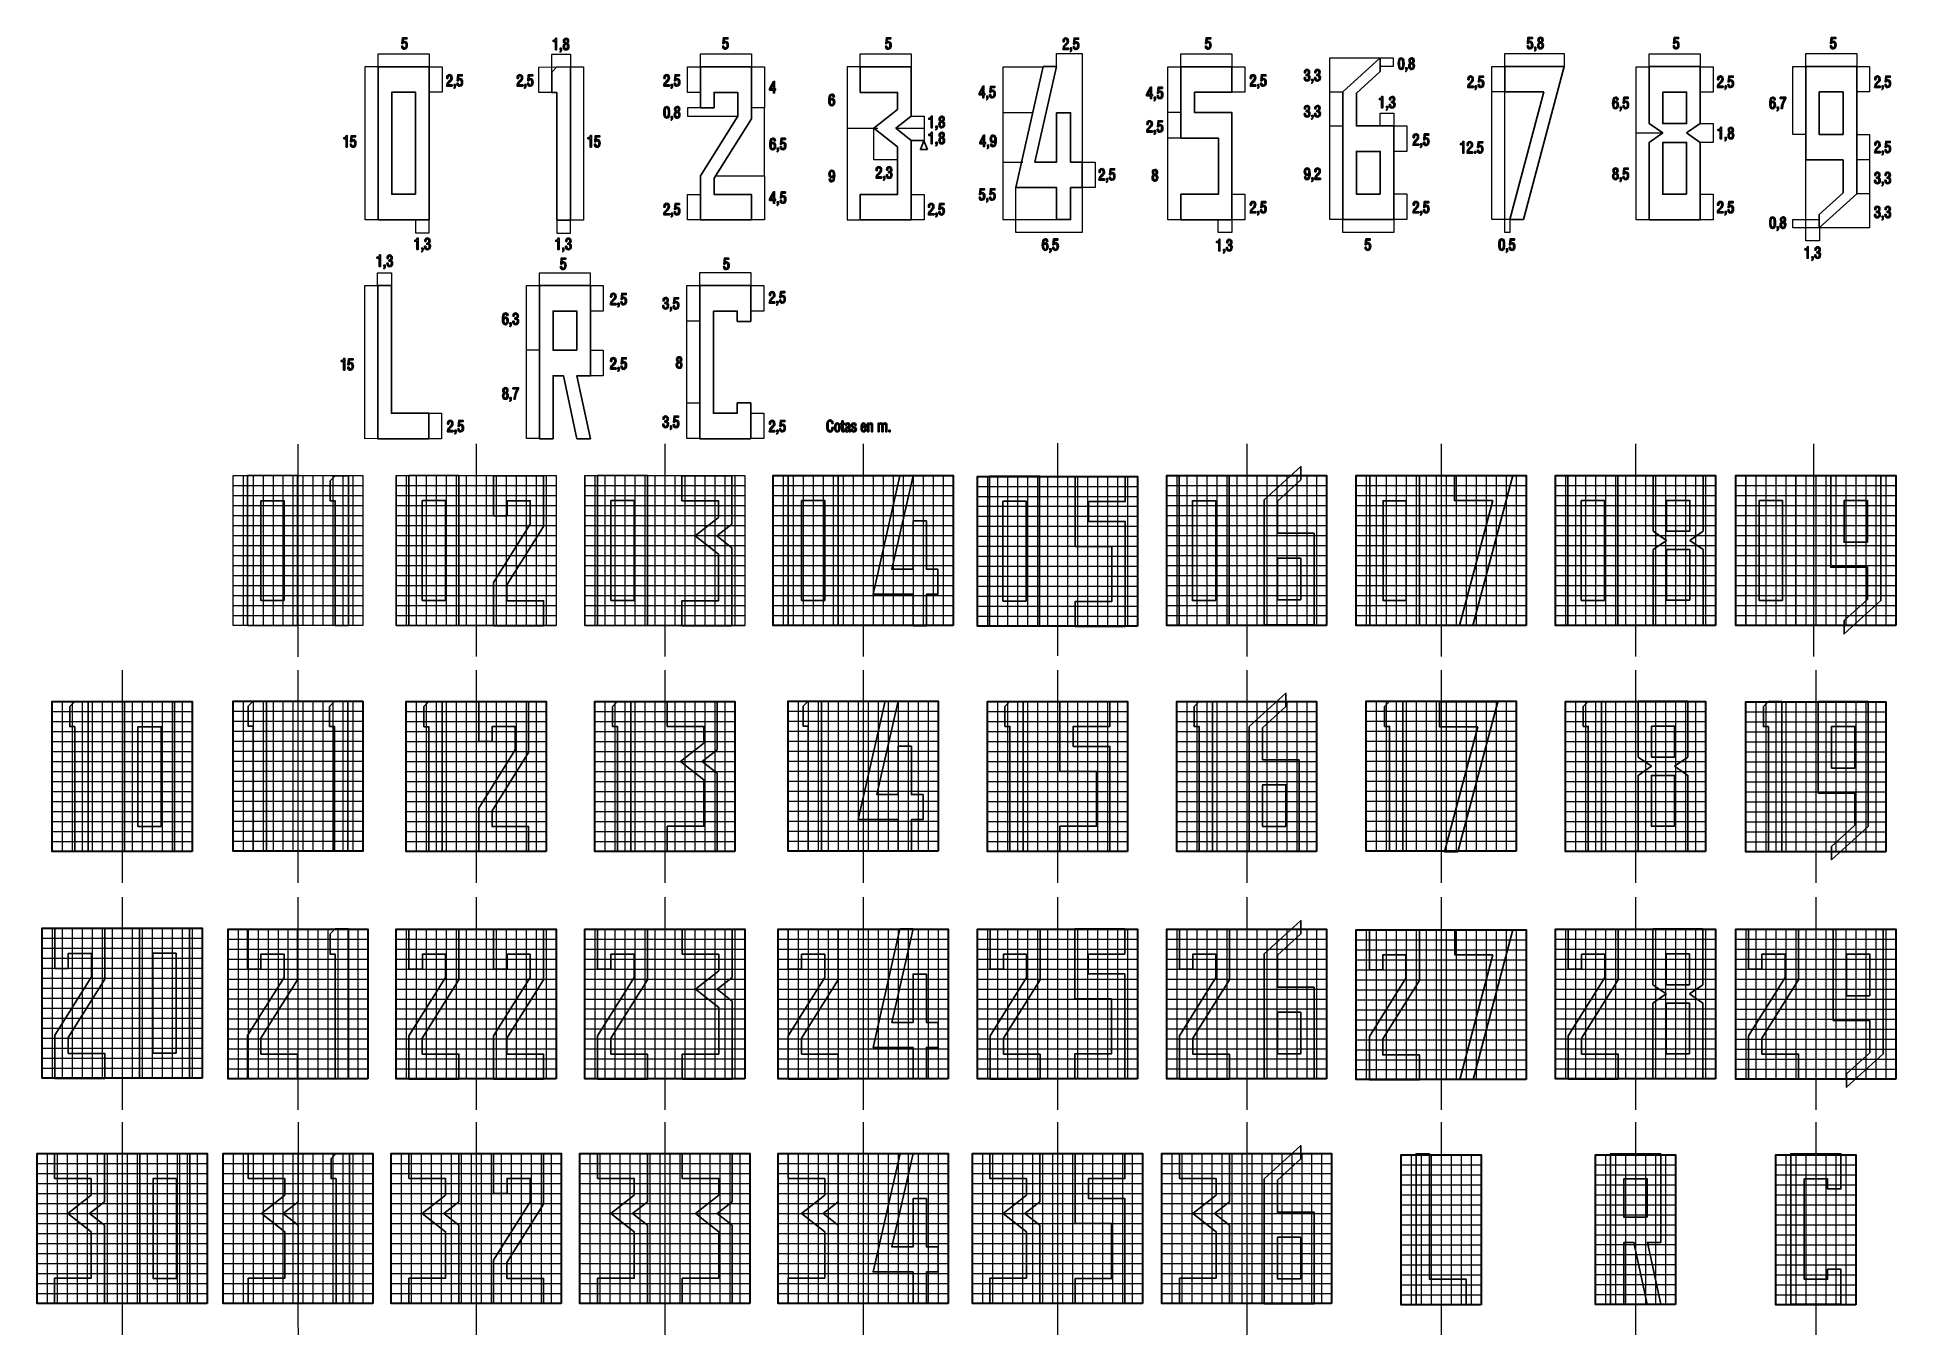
# Model space of a CAD drawing. Header units: millimetres. Extents: x -187 to 68, y -53 to 125.
import ezdxf
from ezdxf.lldxf.tags import DXFTag

# ---------------------------------------------------------------- set-up
doc = ezdxf.new("R2010")
doc.units = ezdxf.units.MM
doc.header["$MEASUREMENT"] = 0
doc.layers.add('ESQUEMA', color=7, linetype='Continuous')
tags = doc.linetypes.add('New Line1', pattern=[0.8, 0.5, -0.1, 0.1, -0.1]).pattern_tags.tags
tags[10:11] = [DXFTag(74, 4), DXFTag(75, 0), DXFTag(340, '0'), DXFTag(46, 1.0), DXFTag(50, 0.0), DXFTag(44, 0.0), DXFTag(45, 0.0)]
tags[8:9] = [DXFTag(74, 4), DXFTag(75, 0), DXFTag(340, '0'), DXFTag(46, 1.0), DXFTag(50, 0.0), DXFTag(44, 0.0), DXFTag(45, 0.0)]
tags[6:7] = [DXFTag(74, 4), DXFTag(75, 0), DXFTag(340, '0'), DXFTag(46, 1.0), DXFTag(50, 0.0), DXFTag(44, 0.0), DXFTag(45, 0.0)]
tags[4:5] = [DXFTag(74, 4), DXFTag(75, 0), DXFTag(340, '0'), DXFTag(46, 1.0), DXFTag(50, 0.0), DXFTag(44, 0.0), DXFTag(45, 0.0)]
tags = doc.linetypes.add('New Line10', pattern=[0.8, 0.5, -0.1, 0.1, -0.1]).pattern_tags.tags
tags[10:11] = [DXFTag(74, 4), DXFTag(75, 0), DXFTag(340, '0'), DXFTag(46, 1.0), DXFTag(50, 0.0), DXFTag(44, 0.0), DXFTag(45, 0.0)]
tags[8:9] = [DXFTag(74, 4), DXFTag(75, 0), DXFTag(340, '0'), DXFTag(46, 1.0), DXFTag(50, 0.0), DXFTag(44, 0.0), DXFTag(45, 0.0)]
tags[6:7] = [DXFTag(74, 4), DXFTag(75, 0), DXFTag(340, '0'), DXFTag(46, 1.0), DXFTag(50, 0.0), DXFTag(44, 0.0), DXFTag(45, 0.0)]
tags[4:5] = [DXFTag(74, 4), DXFTag(75, 0), DXFTag(340, '0'), DXFTag(46, 1.0), DXFTag(50, 0.0), DXFTag(44, 0.0), DXFTag(45, 0.0)]
tags = doc.linetypes.add('New Line11', pattern=[0.8, 0.5, -0.1, 0.1, -0.1]).pattern_tags.tags
tags[10:11] = [DXFTag(74, 4), DXFTag(75, 0), DXFTag(340, '0'), DXFTag(46, 1.0), DXFTag(50, 0.0), DXFTag(44, 0.0), DXFTag(45, 0.0)]
tags[8:9] = [DXFTag(74, 4), DXFTag(75, 0), DXFTag(340, '0'), DXFTag(46, 1.0), DXFTag(50, 0.0), DXFTag(44, 0.0), DXFTag(45, 0.0)]
tags[6:7] = [DXFTag(74, 4), DXFTag(75, 0), DXFTag(340, '0'), DXFTag(46, 1.0), DXFTag(50, 0.0), DXFTag(44, 0.0), DXFTag(45, 0.0)]
tags[4:5] = [DXFTag(74, 4), DXFTag(75, 0), DXFTag(340, '0'), DXFTag(46, 1.0), DXFTag(50, 0.0), DXFTag(44, 0.0), DXFTag(45, 0.0)]
tags = doc.linetypes.add('New Line12', pattern=[0.8, 0.5, -0.1, 0.1, -0.1]).pattern_tags.tags
tags[10:11] = [DXFTag(74, 4), DXFTag(75, 0), DXFTag(340, '0'), DXFTag(46, 1.0), DXFTag(50, 0.0), DXFTag(44, 0.0), DXFTag(45, 0.0)]
tags[8:9] = [DXFTag(74, 4), DXFTag(75, 0), DXFTag(340, '0'), DXFTag(46, 1.0), DXFTag(50, 0.0), DXFTag(44, 0.0), DXFTag(45, 0.0)]
tags[6:7] = [DXFTag(74, 4), DXFTag(75, 0), DXFTag(340, '0'), DXFTag(46, 1.0), DXFTag(50, 0.0), DXFTag(44, 0.0), DXFTag(45, 0.0)]
tags[4:5] = [DXFTag(74, 4), DXFTag(75, 0), DXFTag(340, '0'), DXFTag(46, 1.0), DXFTag(50, 0.0), DXFTag(44, 0.0), DXFTag(45, 0.0)]
tags = doc.linetypes.add('New Line13', pattern=[0.8, 0.5, -0.1, 0.1, -0.1]).pattern_tags.tags
tags[10:11] = [DXFTag(74, 4), DXFTag(75, 0), DXFTag(340, '0'), DXFTag(46, 1.0), DXFTag(50, 0.0), DXFTag(44, 0.0), DXFTag(45, 0.0)]
tags[8:9] = [DXFTag(74, 4), DXFTag(75, 0), DXFTag(340, '0'), DXFTag(46, 1.0), DXFTag(50, 0.0), DXFTag(44, 0.0), DXFTag(45, 0.0)]
tags[6:7] = [DXFTag(74, 4), DXFTag(75, 0), DXFTag(340, '0'), DXFTag(46, 1.0), DXFTag(50, 0.0), DXFTag(44, 0.0), DXFTag(45, 0.0)]
tags[4:5] = [DXFTag(74, 4), DXFTag(75, 0), DXFTag(340, '0'), DXFTag(46, 1.0), DXFTag(50, 0.0), DXFTag(44, 0.0), DXFTag(45, 0.0)]
tags = doc.linetypes.add('New Line14', pattern=[0.8, 0.5, -0.1, 0.1, -0.1]).pattern_tags.tags
tags[10:11] = [DXFTag(74, 4), DXFTag(75, 0), DXFTag(340, '0'), DXFTag(46, 1.0), DXFTag(50, 0.0), DXFTag(44, 0.0), DXFTag(45, 0.0)]
tags[8:9] = [DXFTag(74, 4), DXFTag(75, 0), DXFTag(340, '0'), DXFTag(46, 1.0), DXFTag(50, 0.0), DXFTag(44, 0.0), DXFTag(45, 0.0)]
tags[6:7] = [DXFTag(74, 4), DXFTag(75, 0), DXFTag(340, '0'), DXFTag(46, 1.0), DXFTag(50, 0.0), DXFTag(44, 0.0), DXFTag(45, 0.0)]
tags[4:5] = [DXFTag(74, 4), DXFTag(75, 0), DXFTag(340, '0'), DXFTag(46, 1.0), DXFTag(50, 0.0), DXFTag(44, 0.0), DXFTag(45, 0.0)]
tags = doc.linetypes.add('New Line15', pattern=[0.8, 0.5, -0.1, 0.1, -0.1]).pattern_tags.tags
tags[10:11] = [DXFTag(74, 4), DXFTag(75, 0), DXFTag(340, '0'), DXFTag(46, 1.0), DXFTag(50, 0.0), DXFTag(44, 0.0), DXFTag(45, 0.0)]
tags[8:9] = [DXFTag(74, 4), DXFTag(75, 0), DXFTag(340, '0'), DXFTag(46, 1.0), DXFTag(50, 0.0), DXFTag(44, 0.0), DXFTag(45, 0.0)]
tags[6:7] = [DXFTag(74, 4), DXFTag(75, 0), DXFTag(340, '0'), DXFTag(46, 1.0), DXFTag(50, 0.0), DXFTag(44, 0.0), DXFTag(45, 0.0)]
tags[4:5] = [DXFTag(74, 4), DXFTag(75, 0), DXFTag(340, '0'), DXFTag(46, 1.0), DXFTag(50, 0.0), DXFTag(44, 0.0), DXFTag(45, 0.0)]
tags = doc.linetypes.add('New Line16', pattern=[0.8, 0.5, -0.1, 0.1, -0.1]).pattern_tags.tags
tags[10:11] = [DXFTag(74, 4), DXFTag(75, 0), DXFTag(340, '0'), DXFTag(46, 1.0), DXFTag(50, 0.0), DXFTag(44, 0.0), DXFTag(45, 0.0)]
tags[8:9] = [DXFTag(74, 4), DXFTag(75, 0), DXFTag(340, '0'), DXFTag(46, 1.0), DXFTag(50, 0.0), DXFTag(44, 0.0), DXFTag(45, 0.0)]
tags[6:7] = [DXFTag(74, 4), DXFTag(75, 0), DXFTag(340, '0'), DXFTag(46, 1.0), DXFTag(50, 0.0), DXFTag(44, 0.0), DXFTag(45, 0.0)]
tags[4:5] = [DXFTag(74, 4), DXFTag(75, 0), DXFTag(340, '0'), DXFTag(46, 1.0), DXFTag(50, 0.0), DXFTag(44, 0.0), DXFTag(45, 0.0)]
tags = doc.linetypes.add('New Line17', pattern=[0.8, 0.5, -0.1, 0.1, -0.1]).pattern_tags.tags
tags[10:11] = [DXFTag(74, 4), DXFTag(75, 0), DXFTag(340, '0'), DXFTag(46, 1.0), DXFTag(50, 0.0), DXFTag(44, 0.0), DXFTag(45, 0.0)]
tags[8:9] = [DXFTag(74, 4), DXFTag(75, 0), DXFTag(340, '0'), DXFTag(46, 1.0), DXFTag(50, 0.0), DXFTag(44, 0.0), DXFTag(45, 0.0)]
tags[6:7] = [DXFTag(74, 4), DXFTag(75, 0), DXFTag(340, '0'), DXFTag(46, 1.0), DXFTag(50, 0.0), DXFTag(44, 0.0), DXFTag(45, 0.0)]
tags[4:5] = [DXFTag(74, 4), DXFTag(75, 0), DXFTag(340, '0'), DXFTag(46, 1.0), DXFTag(50, 0.0), DXFTag(44, 0.0), DXFTag(45, 0.0)]
tags = doc.linetypes.add('New Line18', pattern=[0.8, 0.5, -0.1, 0.1, -0.1]).pattern_tags.tags
tags[10:11] = [DXFTag(74, 4), DXFTag(75, 0), DXFTag(340, '0'), DXFTag(46, 1.0), DXFTag(50, 0.0), DXFTag(44, 0.0), DXFTag(45, 0.0)]
tags[8:9] = [DXFTag(74, 4), DXFTag(75, 0), DXFTag(340, '0'), DXFTag(46, 1.0), DXFTag(50, 0.0), DXFTag(44, 0.0), DXFTag(45, 0.0)]
tags[6:7] = [DXFTag(74, 4), DXFTag(75, 0), DXFTag(340, '0'), DXFTag(46, 1.0), DXFTag(50, 0.0), DXFTag(44, 0.0), DXFTag(45, 0.0)]
tags[4:5] = [DXFTag(74, 4), DXFTag(75, 0), DXFTag(340, '0'), DXFTag(46, 1.0), DXFTag(50, 0.0), DXFTag(44, 0.0), DXFTag(45, 0.0)]
tags = doc.linetypes.add('New Line19', pattern=[0.8, 0.5, -0.1, 0.1, -0.1]).pattern_tags.tags
tags[10:11] = [DXFTag(74, 4), DXFTag(75, 0), DXFTag(340, '0'), DXFTag(46, 1.0), DXFTag(50, 0.0), DXFTag(44, 0.0), DXFTag(45, 0.0)]
tags[8:9] = [DXFTag(74, 4), DXFTag(75, 0), DXFTag(340, '0'), DXFTag(46, 1.0), DXFTag(50, 0.0), DXFTag(44, 0.0), DXFTag(45, 0.0)]
tags[6:7] = [DXFTag(74, 4), DXFTag(75, 0), DXFTag(340, '0'), DXFTag(46, 1.0), DXFTag(50, 0.0), DXFTag(44, 0.0), DXFTag(45, 0.0)]
tags[4:5] = [DXFTag(74, 4), DXFTag(75, 0), DXFTag(340, '0'), DXFTag(46, 1.0), DXFTag(50, 0.0), DXFTag(44, 0.0), DXFTag(45, 0.0)]
tags = doc.linetypes.add('New Line2', pattern=[0.8, 0.5, -0.1, 0.1, -0.1]).pattern_tags.tags
tags[10:11] = [DXFTag(74, 4), DXFTag(75, 0), DXFTag(340, '0'), DXFTag(46, 1.0), DXFTag(50, 0.0), DXFTag(44, 0.0), DXFTag(45, 0.0)]
tags[8:9] = [DXFTag(74, 4), DXFTag(75, 0), DXFTag(340, '0'), DXFTag(46, 1.0), DXFTag(50, 0.0), DXFTag(44, 0.0), DXFTag(45, 0.0)]
tags[6:7] = [DXFTag(74, 4), DXFTag(75, 0), DXFTag(340, '0'), DXFTag(46, 1.0), DXFTag(50, 0.0), DXFTag(44, 0.0), DXFTag(45, 0.0)]
tags[4:5] = [DXFTag(74, 4), DXFTag(75, 0), DXFTag(340, '0'), DXFTag(46, 1.0), DXFTag(50, 0.0), DXFTag(44, 0.0), DXFTag(45, 0.0)]
tags = doc.linetypes.add('New Line20', pattern=[0.8, 0.5, -0.1, 0.1, -0.1]).pattern_tags.tags
tags[10:11] = [DXFTag(74, 4), DXFTag(75, 0), DXFTag(340, '0'), DXFTag(46, 1.0), DXFTag(50, 0.0), DXFTag(44, 0.0), DXFTag(45, 0.0)]
tags[8:9] = [DXFTag(74, 4), DXFTag(75, 0), DXFTag(340, '0'), DXFTag(46, 1.0), DXFTag(50, 0.0), DXFTag(44, 0.0), DXFTag(45, 0.0)]
tags[6:7] = [DXFTag(74, 4), DXFTag(75, 0), DXFTag(340, '0'), DXFTag(46, 1.0), DXFTag(50, 0.0), DXFTag(44, 0.0), DXFTag(45, 0.0)]
tags[4:5] = [DXFTag(74, 4), DXFTag(75, 0), DXFTag(340, '0'), DXFTag(46, 1.0), DXFTag(50, 0.0), DXFTag(44, 0.0), DXFTag(45, 0.0)]
tags = doc.linetypes.add('New Line21', pattern=[0.8, 0.5, -0.1, 0.1, -0.1]).pattern_tags.tags
tags[10:11] = [DXFTag(74, 4), DXFTag(75, 0), DXFTag(340, '0'), DXFTag(46, 1.0), DXFTag(50, 0.0), DXFTag(44, 0.0), DXFTag(45, 0.0)]
tags[8:9] = [DXFTag(74, 4), DXFTag(75, 0), DXFTag(340, '0'), DXFTag(46, 1.0), DXFTag(50, 0.0), DXFTag(44, 0.0), DXFTag(45, 0.0)]
tags[6:7] = [DXFTag(74, 4), DXFTag(75, 0), DXFTag(340, '0'), DXFTag(46, 1.0), DXFTag(50, 0.0), DXFTag(44, 0.0), DXFTag(45, 0.0)]
tags[4:5] = [DXFTag(74, 4), DXFTag(75, 0), DXFTag(340, '0'), DXFTag(46, 1.0), DXFTag(50, 0.0), DXFTag(44, 0.0), DXFTag(45, 0.0)]
tags = doc.linetypes.add('New Line22', pattern=[0.8, 0.5, -0.1, 0.1, -0.1]).pattern_tags.tags
tags[10:11] = [DXFTag(74, 4), DXFTag(75, 0), DXFTag(340, '0'), DXFTag(46, 1.0), DXFTag(50, 0.0), DXFTag(44, 0.0), DXFTag(45, 0.0)]
tags[8:9] = [DXFTag(74, 4), DXFTag(75, 0), DXFTag(340, '0'), DXFTag(46, 1.0), DXFTag(50, 0.0), DXFTag(44, 0.0), DXFTag(45, 0.0)]
tags[6:7] = [DXFTag(74, 4), DXFTag(75, 0), DXFTag(340, '0'), DXFTag(46, 1.0), DXFTag(50, 0.0), DXFTag(44, 0.0), DXFTag(45, 0.0)]
tags[4:5] = [DXFTag(74, 4), DXFTag(75, 0), DXFTag(340, '0'), DXFTag(46, 1.0), DXFTag(50, 0.0), DXFTag(44, 0.0), DXFTag(45, 0.0)]
tags = doc.linetypes.add('New Line23', pattern=[0.8, 0.5, -0.1, 0.1, -0.1]).pattern_tags.tags
tags[10:11] = [DXFTag(74, 4), DXFTag(75, 0), DXFTag(340, '0'), DXFTag(46, 1.0), DXFTag(50, 0.0), DXFTag(44, 0.0), DXFTag(45, 0.0)]
tags[8:9] = [DXFTag(74, 4), DXFTag(75, 0), DXFTag(340, '0'), DXFTag(46, 1.0), DXFTag(50, 0.0), DXFTag(44, 0.0), DXFTag(45, 0.0)]
tags[6:7] = [DXFTag(74, 4), DXFTag(75, 0), DXFTag(340, '0'), DXFTag(46, 1.0), DXFTag(50, 0.0), DXFTag(44, 0.0), DXFTag(45, 0.0)]
tags[4:5] = [DXFTag(74, 4), DXFTag(75, 0), DXFTag(340, '0'), DXFTag(46, 1.0), DXFTag(50, 0.0), DXFTag(44, 0.0), DXFTag(45, 0.0)]
tags = doc.linetypes.add('New Line24', pattern=[0.8, 0.5, -0.1, 0.1, -0.1]).pattern_tags.tags
tags[10:11] = [DXFTag(74, 4), DXFTag(75, 0), DXFTag(340, '0'), DXFTag(46, 1.0), DXFTag(50, 0.0), DXFTag(44, 0.0), DXFTag(45, 0.0)]
tags[8:9] = [DXFTag(74, 4), DXFTag(75, 0), DXFTag(340, '0'), DXFTag(46, 1.0), DXFTag(50, 0.0), DXFTag(44, 0.0), DXFTag(45, 0.0)]
tags[6:7] = [DXFTag(74, 4), DXFTag(75, 0), DXFTag(340, '0'), DXFTag(46, 1.0), DXFTag(50, 0.0), DXFTag(44, 0.0), DXFTag(45, 0.0)]
tags[4:5] = [DXFTag(74, 4), DXFTag(75, 0), DXFTag(340, '0'), DXFTag(46, 1.0), DXFTag(50, 0.0), DXFTag(44, 0.0), DXFTag(45, 0.0)]
tags = doc.linetypes.add('New Line25', pattern=[0.8, 0.5, -0.1, 0.1, -0.1]).pattern_tags.tags
tags[10:11] = [DXFTag(74, 4), DXFTag(75, 0), DXFTag(340, '0'), DXFTag(46, 1.0), DXFTag(50, 0.0), DXFTag(44, 0.0), DXFTag(45, 0.0)]
tags[8:9] = [DXFTag(74, 4), DXFTag(75, 0), DXFTag(340, '0'), DXFTag(46, 1.0), DXFTag(50, 0.0), DXFTag(44, 0.0), DXFTag(45, 0.0)]
tags[6:7] = [DXFTag(74, 4), DXFTag(75, 0), DXFTag(340, '0'), DXFTag(46, 1.0), DXFTag(50, 0.0), DXFTag(44, 0.0), DXFTag(45, 0.0)]
tags[4:5] = [DXFTag(74, 4), DXFTag(75, 0), DXFTag(340, '0'), DXFTag(46, 1.0), DXFTag(50, 0.0), DXFTag(44, 0.0), DXFTag(45, 0.0)]
tags = doc.linetypes.add('New Line26', pattern=[0.8, 0.5, -0.1, 0.1, -0.1]).pattern_tags.tags
tags[10:11] = [DXFTag(74, 4), DXFTag(75, 0), DXFTag(340, '0'), DXFTag(46, 1.0), DXFTag(50, 0.0), DXFTag(44, 0.0), DXFTag(45, 0.0)]
tags[8:9] = [DXFTag(74, 4), DXFTag(75, 0), DXFTag(340, '0'), DXFTag(46, 1.0), DXFTag(50, 0.0), DXFTag(44, 0.0), DXFTag(45, 0.0)]
tags[6:7] = [DXFTag(74, 4), DXFTag(75, 0), DXFTag(340, '0'), DXFTag(46, 1.0), DXFTag(50, 0.0), DXFTag(44, 0.0), DXFTag(45, 0.0)]
tags[4:5] = [DXFTag(74, 4), DXFTag(75, 0), DXFTag(340, '0'), DXFTag(46, 1.0), DXFTag(50, 0.0), DXFTag(44, 0.0), DXFTag(45, 0.0)]
tags = doc.linetypes.add('New Line27', pattern=[0.8, 0.5, -0.1, 0.1, -0.1]).pattern_tags.tags
tags[10:11] = [DXFTag(74, 4), DXFTag(75, 0), DXFTag(340, '0'), DXFTag(46, 1.0), DXFTag(50, 0.0), DXFTag(44, 0.0), DXFTag(45, 0.0)]
tags[8:9] = [DXFTag(74, 4), DXFTag(75, 0), DXFTag(340, '0'), DXFTag(46, 1.0), DXFTag(50, 0.0), DXFTag(44, 0.0), DXFTag(45, 0.0)]
tags[6:7] = [DXFTag(74, 4), DXFTag(75, 0), DXFTag(340, '0'), DXFTag(46, 1.0), DXFTag(50, 0.0), DXFTag(44, 0.0), DXFTag(45, 0.0)]
tags[4:5] = [DXFTag(74, 4), DXFTag(75, 0), DXFTag(340, '0'), DXFTag(46, 1.0), DXFTag(50, 0.0), DXFTag(44, 0.0), DXFTag(45, 0.0)]
tags = doc.linetypes.add('New Line28', pattern=[0.8, 0.5, -0.1, 0.1, -0.1]).pattern_tags.tags
tags[10:11] = [DXFTag(74, 4), DXFTag(75, 0), DXFTag(340, '0'), DXFTag(46, 1.0), DXFTag(50, 0.0), DXFTag(44, 0.0), DXFTag(45, 0.0)]
tags[8:9] = [DXFTag(74, 4), DXFTag(75, 0), DXFTag(340, '0'), DXFTag(46, 1.0), DXFTag(50, 0.0), DXFTag(44, 0.0), DXFTag(45, 0.0)]
tags[6:7] = [DXFTag(74, 4), DXFTag(75, 0), DXFTag(340, '0'), DXFTag(46, 1.0), DXFTag(50, 0.0), DXFTag(44, 0.0), DXFTag(45, 0.0)]
tags[4:5] = [DXFTag(74, 4), DXFTag(75, 0), DXFTag(340, '0'), DXFTag(46, 1.0), DXFTag(50, 0.0), DXFTag(44, 0.0), DXFTag(45, 0.0)]
tags = doc.linetypes.add('New Line29', pattern=[0.8, 0.5, -0.1, 0.1, -0.1]).pattern_tags.tags
tags[10:11] = [DXFTag(74, 4), DXFTag(75, 0), DXFTag(340, '0'), DXFTag(46, 1.0), DXFTag(50, 0.0), DXFTag(44, 0.0), DXFTag(45, 0.0)]
tags[8:9] = [DXFTag(74, 4), DXFTag(75, 0), DXFTag(340, '0'), DXFTag(46, 1.0), DXFTag(50, 0.0), DXFTag(44, 0.0), DXFTag(45, 0.0)]
tags[6:7] = [DXFTag(74, 4), DXFTag(75, 0), DXFTag(340, '0'), DXFTag(46, 1.0), DXFTag(50, 0.0), DXFTag(44, 0.0), DXFTag(45, 0.0)]
tags[4:5] = [DXFTag(74, 4), DXFTag(75, 0), DXFTag(340, '0'), DXFTag(46, 1.0), DXFTag(50, 0.0), DXFTag(44, 0.0), DXFTag(45, 0.0)]
tags = doc.linetypes.add('New Line3', pattern=[0.8, 0.5, -0.1, 0.1, -0.1]).pattern_tags.tags
tags[10:11] = [DXFTag(74, 4), DXFTag(75, 0), DXFTag(340, '0'), DXFTag(46, 1.0), DXFTag(50, 0.0), DXFTag(44, 0.0), DXFTag(45, 0.0)]
tags[8:9] = [DXFTag(74, 4), DXFTag(75, 0), DXFTag(340, '0'), DXFTag(46, 1.0), DXFTag(50, 0.0), DXFTag(44, 0.0), DXFTag(45, 0.0)]
tags[6:7] = [DXFTag(74, 4), DXFTag(75, 0), DXFTag(340, '0'), DXFTag(46, 1.0), DXFTag(50, 0.0), DXFTag(44, 0.0), DXFTag(45, 0.0)]
tags[4:5] = [DXFTag(74, 4), DXFTag(75, 0), DXFTag(340, '0'), DXFTag(46, 1.0), DXFTag(50, 0.0), DXFTag(44, 0.0), DXFTag(45, 0.0)]
tags = doc.linetypes.add('New Line30', pattern=[0.8, 0.5, -0.1, 0.1, -0.1]).pattern_tags.tags
tags[10:11] = [DXFTag(74, 4), DXFTag(75, 0), DXFTag(340, '0'), DXFTag(46, 1.0), DXFTag(50, 0.0), DXFTag(44, 0.0), DXFTag(45, 0.0)]
tags[8:9] = [DXFTag(74, 4), DXFTag(75, 0), DXFTag(340, '0'), DXFTag(46, 1.0), DXFTag(50, 0.0), DXFTag(44, 0.0), DXFTag(45, 0.0)]
tags[6:7] = [DXFTag(74, 4), DXFTag(75, 0), DXFTag(340, '0'), DXFTag(46, 1.0), DXFTag(50, 0.0), DXFTag(44, 0.0), DXFTag(45, 0.0)]
tags[4:5] = [DXFTag(74, 4), DXFTag(75, 0), DXFTag(340, '0'), DXFTag(46, 1.0), DXFTag(50, 0.0), DXFTag(44, 0.0), DXFTag(45, 0.0)]
tags = doc.linetypes.add('New Line31', pattern=[0.8, 0.5, -0.1, 0.1, -0.1]).pattern_tags.tags
tags[10:11] = [DXFTag(74, 4), DXFTag(75, 0), DXFTag(340, '0'), DXFTag(46, 1.0), DXFTag(50, 0.0), DXFTag(44, 0.0), DXFTag(45, 0.0)]
tags[8:9] = [DXFTag(74, 4), DXFTag(75, 0), DXFTag(340, '0'), DXFTag(46, 1.0), DXFTag(50, 0.0), DXFTag(44, 0.0), DXFTag(45, 0.0)]
tags[6:7] = [DXFTag(74, 4), DXFTag(75, 0), DXFTag(340, '0'), DXFTag(46, 1.0), DXFTag(50, 0.0), DXFTag(44, 0.0), DXFTag(45, 0.0)]
tags[4:5] = [DXFTag(74, 4), DXFTag(75, 0), DXFTag(340, '0'), DXFTag(46, 1.0), DXFTag(50, 0.0), DXFTag(44, 0.0), DXFTag(45, 0.0)]
tags = doc.linetypes.add('New Line32', pattern=[0.8, 0.5, -0.1, 0.1, -0.1]).pattern_tags.tags
tags[10:11] = [DXFTag(74, 4), DXFTag(75, 0), DXFTag(340, '0'), DXFTag(46, 1.0), DXFTag(50, 0.0), DXFTag(44, 0.0), DXFTag(45, 0.0)]
tags[8:9] = [DXFTag(74, 4), DXFTag(75, 0), DXFTag(340, '0'), DXFTag(46, 1.0), DXFTag(50, 0.0), DXFTag(44, 0.0), DXFTag(45, 0.0)]
tags[6:7] = [DXFTag(74, 4), DXFTag(75, 0), DXFTag(340, '0'), DXFTag(46, 1.0), DXFTag(50, 0.0), DXFTag(44, 0.0), DXFTag(45, 0.0)]
tags[4:5] = [DXFTag(74, 4), DXFTag(75, 0), DXFTag(340, '0'), DXFTag(46, 1.0), DXFTag(50, 0.0), DXFTag(44, 0.0), DXFTag(45, 0.0)]
tags = doc.linetypes.add('New Line33', pattern=[0.8, 0.5, -0.1, 0.1, -0.1]).pattern_tags.tags
tags[10:11] = [DXFTag(74, 4), DXFTag(75, 0), DXFTag(340, '0'), DXFTag(46, 1.0), DXFTag(50, 0.0), DXFTag(44, 0.0), DXFTag(45, 0.0)]
tags[8:9] = [DXFTag(74, 4), DXFTag(75, 0), DXFTag(340, '0'), DXFTag(46, 1.0), DXFTag(50, 0.0), DXFTag(44, 0.0), DXFTag(45, 0.0)]
tags[6:7] = [DXFTag(74, 4), DXFTag(75, 0), DXFTag(340, '0'), DXFTag(46, 1.0), DXFTag(50, 0.0), DXFTag(44, 0.0), DXFTag(45, 0.0)]
tags[4:5] = [DXFTag(74, 4), DXFTag(75, 0), DXFTag(340, '0'), DXFTag(46, 1.0), DXFTag(50, 0.0), DXFTag(44, 0.0), DXFTag(45, 0.0)]
tags = doc.linetypes.add('New Line34', pattern=[0.8, 0.5, -0.1, 0.1, -0.1]).pattern_tags.tags
tags[10:11] = [DXFTag(74, 4), DXFTag(75, 0), DXFTag(340, '0'), DXFTag(46, 1.0), DXFTag(50, 0.0), DXFTag(44, 0.0), DXFTag(45, 0.0)]
tags[8:9] = [DXFTag(74, 4), DXFTag(75, 0), DXFTag(340, '0'), DXFTag(46, 1.0), DXFTag(50, 0.0), DXFTag(44, 0.0), DXFTag(45, 0.0)]
tags[6:7] = [DXFTag(74, 4), DXFTag(75, 0), DXFTag(340, '0'), DXFTag(46, 1.0), DXFTag(50, 0.0), DXFTag(44, 0.0), DXFTag(45, 0.0)]
tags[4:5] = [DXFTag(74, 4), DXFTag(75, 0), DXFTag(340, '0'), DXFTag(46, 1.0), DXFTag(50, 0.0), DXFTag(44, 0.0), DXFTag(45, 0.0)]
tags = doc.linetypes.add('New Line35', pattern=[0.8, 0.5, -0.1, 0.1, -0.1]).pattern_tags.tags
tags[10:11] = [DXFTag(74, 4), DXFTag(75, 0), DXFTag(340, '0'), DXFTag(46, 1.0), DXFTag(50, 0.0), DXFTag(44, 0.0), DXFTag(45, 0.0)]
tags[8:9] = [DXFTag(74, 4), DXFTag(75, 0), DXFTag(340, '0'), DXFTag(46, 1.0), DXFTag(50, 0.0), DXFTag(44, 0.0), DXFTag(45, 0.0)]
tags[6:7] = [DXFTag(74, 4), DXFTag(75, 0), DXFTag(340, '0'), DXFTag(46, 1.0), DXFTag(50, 0.0), DXFTag(44, 0.0), DXFTag(45, 0.0)]
tags[4:5] = [DXFTag(74, 4), DXFTag(75, 0), DXFTag(340, '0'), DXFTag(46, 1.0), DXFTag(50, 0.0), DXFTag(44, 0.0), DXFTag(45, 0.0)]
tags = doc.linetypes.add('New Line36', pattern=[0.8, 0.5, -0.1, 0.1, -0.1]).pattern_tags.tags
tags[10:11] = [DXFTag(74, 4), DXFTag(75, 0), DXFTag(340, '0'), DXFTag(46, 1.0), DXFTag(50, 0.0), DXFTag(44, 0.0), DXFTag(45, 0.0)]
tags[8:9] = [DXFTag(74, 4), DXFTag(75, 0), DXFTag(340, '0'), DXFTag(46, 1.0), DXFTag(50, 0.0), DXFTag(44, 0.0), DXFTag(45, 0.0)]
tags[6:7] = [DXFTag(74, 4), DXFTag(75, 0), DXFTag(340, '0'), DXFTag(46, 1.0), DXFTag(50, 0.0), DXFTag(44, 0.0), DXFTag(45, 0.0)]
tags[4:5] = [DXFTag(74, 4), DXFTag(75, 0), DXFTag(340, '0'), DXFTag(46, 1.0), DXFTag(50, 0.0), DXFTag(44, 0.0), DXFTag(45, 0.0)]
tags = doc.linetypes.add('New Line37', pattern=[0.8, 0.5, -0.1, 0.1, -0.1]).pattern_tags.tags
tags[10:11] = [DXFTag(74, 4), DXFTag(75, 0), DXFTag(340, '0'), DXFTag(46, 1.0), DXFTag(50, 0.0), DXFTag(44, 0.0), DXFTag(45, 0.0)]
tags[8:9] = [DXFTag(74, 4), DXFTag(75, 0), DXFTag(340, '0'), DXFTag(46, 1.0), DXFTag(50, 0.0), DXFTag(44, 0.0), DXFTag(45, 0.0)]
tags[6:7] = [DXFTag(74, 4), DXFTag(75, 0), DXFTag(340, '0'), DXFTag(46, 1.0), DXFTag(50, 0.0), DXFTag(44, 0.0), DXFTag(45, 0.0)]
tags[4:5] = [DXFTag(74, 4), DXFTag(75, 0), DXFTag(340, '0'), DXFTag(46, 1.0), DXFTag(50, 0.0), DXFTag(44, 0.0), DXFTag(45, 0.0)]
tags = doc.linetypes.add('New Line38', pattern=[0.8, 0.5, -0.1, 0.1, -0.1]).pattern_tags.tags
tags[10:11] = [DXFTag(74, 4), DXFTag(75, 0), DXFTag(340, '0'), DXFTag(46, 1.0), DXFTag(50, 0.0), DXFTag(44, 0.0), DXFTag(45, 0.0)]
tags[8:9] = [DXFTag(74, 4), DXFTag(75, 0), DXFTag(340, '0'), DXFTag(46, 1.0), DXFTag(50, 0.0), DXFTag(44, 0.0), DXFTag(45, 0.0)]
tags[6:7] = [DXFTag(74, 4), DXFTag(75, 0), DXFTag(340, '0'), DXFTag(46, 1.0), DXFTag(50, 0.0), DXFTag(44, 0.0), DXFTag(45, 0.0)]
tags[4:5] = [DXFTag(74, 4), DXFTag(75, 0), DXFTag(340, '0'), DXFTag(46, 1.0), DXFTag(50, 0.0), DXFTag(44, 0.0), DXFTag(45, 0.0)]
tags = doc.linetypes.add('New Line39', pattern=[0.8, 0.5, -0.1, 0.1, -0.1]).pattern_tags.tags
tags[10:11] = [DXFTag(74, 4), DXFTag(75, 0), DXFTag(340, '0'), DXFTag(46, 1.0), DXFTag(50, 0.0), DXFTag(44, 0.0), DXFTag(45, 0.0)]
tags[8:9] = [DXFTag(74, 4), DXFTag(75, 0), DXFTag(340, '0'), DXFTag(46, 1.0), DXFTag(50, 0.0), DXFTag(44, 0.0), DXFTag(45, 0.0)]
tags[6:7] = [DXFTag(74, 4), DXFTag(75, 0), DXFTag(340, '0'), DXFTag(46, 1.0), DXFTag(50, 0.0), DXFTag(44, 0.0), DXFTag(45, 0.0)]
tags[4:5] = [DXFTag(74, 4), DXFTag(75, 0), DXFTag(340, '0'), DXFTag(46, 1.0), DXFTag(50, 0.0), DXFTag(44, 0.0), DXFTag(45, 0.0)]
tags = doc.linetypes.add('New Line4', pattern=[0.8, 0.5, -0.1, 0.1, -0.1]).pattern_tags.tags
tags[10:11] = [DXFTag(74, 4), DXFTag(75, 0), DXFTag(340, '0'), DXFTag(46, 1.0), DXFTag(50, 0.0), DXFTag(44, 0.0), DXFTag(45, 0.0)]
tags[8:9] = [DXFTag(74, 4), DXFTag(75, 0), DXFTag(340, '0'), DXFTag(46, 1.0), DXFTag(50, 0.0), DXFTag(44, 0.0), DXFTag(45, 0.0)]
tags[6:7] = [DXFTag(74, 4), DXFTag(75, 0), DXFTag(340, '0'), DXFTag(46, 1.0), DXFTag(50, 0.0), DXFTag(44, 0.0), DXFTag(45, 0.0)]
tags[4:5] = [DXFTag(74, 4), DXFTag(75, 0), DXFTag(340, '0'), DXFTag(46, 1.0), DXFTag(50, 0.0), DXFTag(44, 0.0), DXFTag(45, 0.0)]
tags = doc.linetypes.add('New Line5', pattern=[0.8, 0.5, -0.1, 0.1, -0.1]).pattern_tags.tags
tags[10:11] = [DXFTag(74, 4), DXFTag(75, 0), DXFTag(340, '0'), DXFTag(46, 1.0), DXFTag(50, 0.0), DXFTag(44, 0.0), DXFTag(45, 0.0)]
tags[8:9] = [DXFTag(74, 4), DXFTag(75, 0), DXFTag(340, '0'), DXFTag(46, 1.0), DXFTag(50, 0.0), DXFTag(44, 0.0), DXFTag(45, 0.0)]
tags[6:7] = [DXFTag(74, 4), DXFTag(75, 0), DXFTag(340, '0'), DXFTag(46, 1.0), DXFTag(50, 0.0), DXFTag(44, 0.0), DXFTag(45, 0.0)]
tags[4:5] = [DXFTag(74, 4), DXFTag(75, 0), DXFTag(340, '0'), DXFTag(46, 1.0), DXFTag(50, 0.0), DXFTag(44, 0.0), DXFTag(45, 0.0)]
tags = doc.linetypes.add('New Line6', pattern=[0.8, 0.5, -0.1, 0.1, -0.1]).pattern_tags.tags
tags[10:11] = [DXFTag(74, 4), DXFTag(75, 0), DXFTag(340, '0'), DXFTag(46, 1.0), DXFTag(50, 0.0), DXFTag(44, 0.0), DXFTag(45, 0.0)]
tags[8:9] = [DXFTag(74, 4), DXFTag(75, 0), DXFTag(340, '0'), DXFTag(46, 1.0), DXFTag(50, 0.0), DXFTag(44, 0.0), DXFTag(45, 0.0)]
tags[6:7] = [DXFTag(74, 4), DXFTag(75, 0), DXFTag(340, '0'), DXFTag(46, 1.0), DXFTag(50, 0.0), DXFTag(44, 0.0), DXFTag(45, 0.0)]
tags[4:5] = [DXFTag(74, 4), DXFTag(75, 0), DXFTag(340, '0'), DXFTag(46, 1.0), DXFTag(50, 0.0), DXFTag(44, 0.0), DXFTag(45, 0.0)]
tags = doc.linetypes.add('New Line7', pattern=[0.8, 0.5, -0.1, 0.1, -0.1]).pattern_tags.tags
tags[10:11] = [DXFTag(74, 4), DXFTag(75, 0), DXFTag(340, '0'), DXFTag(46, 1.0), DXFTag(50, 0.0), DXFTag(44, 0.0), DXFTag(45, 0.0)]
tags[8:9] = [DXFTag(74, 4), DXFTag(75, 0), DXFTag(340, '0'), DXFTag(46, 1.0), DXFTag(50, 0.0), DXFTag(44, 0.0), DXFTag(45, 0.0)]
tags[6:7] = [DXFTag(74, 4), DXFTag(75, 0), DXFTag(340, '0'), DXFTag(46, 1.0), DXFTag(50, 0.0), DXFTag(44, 0.0), DXFTag(45, 0.0)]
tags[4:5] = [DXFTag(74, 4), DXFTag(75, 0), DXFTag(340, '0'), DXFTag(46, 1.0), DXFTag(50, 0.0), DXFTag(44, 0.0), DXFTag(45, 0.0)]
tags = doc.linetypes.add('New Line8', pattern=[0.8, 0.5, -0.1, 0.1, -0.1]).pattern_tags.tags
tags[10:11] = [DXFTag(74, 4), DXFTag(75, 0), DXFTag(340, '0'), DXFTag(46, 1.0), DXFTag(50, 0.0), DXFTag(44, 0.0), DXFTag(45, 0.0)]
tags[8:9] = [DXFTag(74, 4), DXFTag(75, 0), DXFTag(340, '0'), DXFTag(46, 1.0), DXFTag(50, 0.0), DXFTag(44, 0.0), DXFTag(45, 0.0)]
tags[6:7] = [DXFTag(74, 4), DXFTag(75, 0), DXFTag(340, '0'), DXFTag(46, 1.0), DXFTag(50, 0.0), DXFTag(44, 0.0), DXFTag(45, 0.0)]
tags[4:5] = [DXFTag(74, 4), DXFTag(75, 0), DXFTag(340, '0'), DXFTag(46, 1.0), DXFTag(50, 0.0), DXFTag(44, 0.0), DXFTag(45, 0.0)]
tags = doc.linetypes.add('New Line9', pattern=[0.8, 0.5, -0.1, 0.1, -0.1]).pattern_tags.tags
tags[10:11] = [DXFTag(74, 4), DXFTag(75, 0), DXFTag(340, '0'), DXFTag(46, 1.0), DXFTag(50, 0.0), DXFTag(44, 0.0), DXFTag(45, 0.0)]
tags[8:9] = [DXFTag(74, 4), DXFTag(75, 0), DXFTag(340, '0'), DXFTag(46, 1.0), DXFTag(50, 0.0), DXFTag(44, 0.0), DXFTag(45, 0.0)]
tags[6:7] = [DXFTag(74, 4), DXFTag(75, 0), DXFTag(340, '0'), DXFTag(46, 1.0), DXFTag(50, 0.0), DXFTag(44, 0.0), DXFTag(45, 0.0)]
tags[4:5] = [DXFTag(74, 4), DXFTag(75, 0), DXFTag(340, '0'), DXFTag(46, 1.0), DXFTag(50, 0.0), DXFTag(44, 0.0), DXFTag(45, 0.0)]

msp = doc.modelspace()

# ---------------------------------------------------------------- linework, layer by layer
at = {"layer": 'ESQUEMA', "color": 250}
for points, knots in [([(-136.9821, 123.8543), (-136.9895, 123.685), (-136.9324, 123.5668), (-136.7705, 123.5668), (-136.7705, 123.5668), (-136.6029, 123.5668), (-136.5419, 123.7527), (-136.5419, 123.9496), (-136.5419, 123.9496), (-136.5419, 124.1316), (-136.5779, 124.3218), (-136.78, 124.3218), (-136.78, 124.3218), (-136.8752, 124.3218), (-136.9419, 124.2752), (-136.9804, 124.1778), (-136.9804, 124.1778), (-136.9804, 124.1778), (-137.1211, 124.1778), (-137.1211, 124.1778), (-137.1211, 124.1778), (-137.1211, 124.1778), (-137.0375, 124.9945), (-137.0375, 124.9945), (-137.0375, 124.9945), (-137.0375, 124.9945), (-136.4297, 124.9945), (-136.4297, 124.9945), (-136.4297, 124.9945), (-136.4297, 124.9945), (-136.4297, 124.8358), (-136.4297, 124.8358), (-136.4297, 124.8358), (-136.4297, 124.8358), (-136.9095, 124.8358), (-136.9095, 124.8358), (-136.9095, 124.8358), (-136.9095, 124.8358), (-136.9726, 124.3704), (-136.9726, 124.3704), (-136.9726, 124.3704), (-136.9726, 124.3704), (-136.9687, 124.3662), (-136.9687, 124.3662), (-136.9687, 124.3662), (-136.9059, 124.4424), (-136.841, 124.4805), (-136.7419, 124.4805), (-136.7419, 124.4805), (-136.4791, 124.4784), (-136.3782, 124.2353), (-136.3782, 123.9771), (-136.3782, 123.9771), (-136.3782, 123.6956), (-136.4713, 123.4081), (-136.7669, 123.4081), (-136.7669, 123.4081), (-137.0202, 123.4081), (-137.1575, 123.5749), (-137.1458, 123.8543), (-137.1458, 123.8543), (-137.1458, 123.8543), (-136.9821, 123.8543), (-136.9821, 123.8543)], [0, 0, 0, 0, 0.05882353, 0.05882353, 0.05882353, 0.05882353, 0.11764706, 0.11764706, 0.11764706, 0.11764706, 0.17647059, 0.17647059, 0.17647059, 0.17647059, 0.23529412, 0.23529412, 0.23529412, 0.23529412, 0.29411765, 0.29411765, 0.29411765, 0.29411765, 0.35294118, 0.35294118, 0.35294118, 0.35294118, 0.41176471, 0.41176471, 0.41176471, 0.41176471, 0.47058824, 0.47058824, 0.47058824, 0.47058824, 0.52941176, 0.52941176, 0.52941176, 0.52941176, 0.58823529, 0.58823529, 0.58823529, 0.58823529, 0.64705882, 0.64705882, 0.64705882, 0.64705882, 0.70588235, 0.70588235, 0.70588235, 0.70588235, 0.76470588, 0.76470588, 0.76470588, 0.76470588, 0.82352941, 0.82352941, 0.82352941, 0.82352941, 0.88235294, 0.88235294, 0.88235294, 0.88235294, 1, 1, 1, 1]), ([(-116.0949, 124.49), (-116.0949, 124.49), (-116.3997, 124.49), (-116.3997, 124.49), (-116.3997, 124.49), (-116.3997, 124.49), (-116.3997, 124.6275), (-116.3997, 124.6275), (-116.3997, 124.6275), (-116.1961, 124.6318), (-116.0836, 124.6741), (-116.0607, 124.9218), (-116.0607, 124.9218), (-116.0607, 124.9218), (-115.9368, 124.9218), (-115.9368, 124.9218), (-115.9368, 124.9218), (-115.9368, 124.9218), (-115.9368, 123.335), (-115.9368, 123.335), (-115.9368, 123.335), (-115.9368, 123.335), (-116.0949, 123.335), (-116.0949, 123.335), (-116.0949, 123.335), (-116.0949, 123.335), (-116.0949, 124.49), (-116.0949, 124.49)], [0, 0, 0, 0, 0.125, 0.125, 0.125, 0.125, 0.25, 0.25, 0.25, 0.25, 0.375, 0.375, 0.375, 0.375, 0.5, 0.5, 0.5, 0.5, 0.625, 0.625, 0.625, 0.625, 0.75, 0.75, 0.75, 0.75, 1, 1, 1, 1]), ([(-114.7537, 124.1938), (-114.9234, 124.2255), (-114.9806, 124.3631), (-114.9806, 124.543), (-114.9806, 124.543), (-114.9806, 124.7226), (-114.8871, 124.9215), (-114.6186, 124.9215), (-114.6186, 124.9215), (-114.4186, 124.9215), (-114.287, 124.7903), (-114.287, 124.5324), (-114.287, 124.5324), (-114.287, 124.3716), (-114.348, 124.2255), (-114.5025, 124.1938), (-114.5025, 124.1938), (-114.5025, 124.1938), (-114.5025, 124.1895), (-114.5025, 124.1895), (-114.5025, 124.1895), (-114.3233, 124.1557), (-114.2468, 123.9863), (-114.2468, 123.8131), (-114.2468, 123.8131), (-114.2468, 123.5401), (-114.3519, 123.3033), (-114.6281, 123.3033), (-114.6281, 123.3033), (-114.8892, 123.3033), (-115.0246, 123.4833), (-115.0246, 123.7898), (-115.0246, 123.7898), (-115.0246, 124.0456), (-114.8719, 124.1662), (-114.7537, 124.1895), (-114.7537, 124.1895), (-114.7537, 124.1895), (-114.7537, 124.1938), (-114.7537, 124.1938)], [0, 0, 0, 0, 0.09090909, 0.09090909, 0.09090909, 0.09090909, 0.18181818, 0.18181818, 0.18181818, 0.18181818, 0.27272727, 0.27272727, 0.27272727, 0.27272727, 0.36363636, 0.36363636, 0.36363636, 0.36363636, 0.45454545, 0.45454545, 0.45454545, 0.45454545, 0.54545455, 0.54545455, 0.54545455, 0.54545455, 0.63636364, 0.63636364, 0.63636364, 0.63636364, 0.72727273, 0.72727273, 0.72727273, 0.72727273, 0.81818182, 0.81818182, 0.81818182, 0.81818182, 1, 1, 1, 1]), ([(-93.0026, 123.8543), (-93.01, 123.685), (-92.9528, 123.5668), (-92.7909, 123.5668), (-92.7909, 123.5668), (-92.6233, 123.5668), (-92.5623, 123.7527), (-92.5623, 123.9496), (-92.5623, 123.9496), (-92.5623, 124.1316), (-92.5983, 124.3218), (-92.8004, 124.3218), (-92.8004, 124.3218), (-92.8957, 124.3218), (-92.9624, 124.2752), (-93.0008, 124.1778), (-93.0008, 124.1778), (-93.0008, 124.1778), (-93.1416, 124.1778), (-93.1416, 124.1778), (-93.1416, 124.1778), (-93.1416, 124.1778), (-93.058, 124.9945), (-93.058, 124.9945), (-93.058, 124.9945), (-93.058, 124.9945), (-92.4501, 124.9945), (-92.4501, 124.9945), (-92.4501, 124.9945), (-92.4501, 124.9945), (-92.4501, 124.8358), (-92.4501, 124.8358), (-92.4501, 124.8358), (-92.4501, 124.8358), (-92.9299, 124.8358), (-92.9299, 124.8358), (-92.9299, 124.8358), (-92.9299, 124.8358), (-92.993, 124.3704), (-92.993, 124.3704), (-92.993, 124.3704), (-92.993, 124.3704), (-92.9892, 124.3662), (-92.9892, 124.3662), (-92.9892, 124.3662), (-92.9264, 124.4424), (-92.8615, 124.4805), (-92.7623, 124.4805), (-92.7623, 124.4805), (-92.4995, 124.4784), (-92.3986, 124.2353), (-92.3986, 123.9771), (-92.3986, 123.9771), (-92.3986, 123.6956), (-92.4917, 123.4081), (-92.7874, 123.4081), (-92.7874, 123.4081), (-93.0407, 123.4081), (-93.1779, 123.5749), (-93.1663, 123.8543), (-93.1663, 123.8543), (-93.1663, 123.8543), (-93.0026, 123.8543), (-93.0026, 123.8543)], [0, 0, 0, 0, 0.05882353, 0.05882353, 0.05882353, 0.05882353, 0.11764706, 0.11764706, 0.11764706, 0.11764706, 0.17647059, 0.17647059, 0.17647059, 0.17647059, 0.23529412, 0.23529412, 0.23529412, 0.23529412, 0.29411765, 0.29411765, 0.29411765, 0.29411765, 0.35294118, 0.35294118, 0.35294118, 0.35294118, 0.41176471, 0.41176471, 0.41176471, 0.41176471, 0.47058824, 0.47058824, 0.47058824, 0.47058824, 0.52941176, 0.52941176, 0.52941176, 0.52941176, 0.58823529, 0.58823529, 0.58823529, 0.58823529, 0.64705882, 0.64705882, 0.64705882, 0.64705882, 0.70588235, 0.70588235, 0.70588235, 0.70588235, 0.76470588, 0.76470588, 0.76470588, 0.76470588, 0.82352941, 0.82352941, 0.82352941, 0.82352941, 0.88235294, 0.88235294, 0.88235294, 0.88235294, 1, 1, 1, 1]), ([(-70.6894, 123.8543), (-70.6968, 123.685), (-70.6396, 123.5668), (-70.4777, 123.5668), (-70.4777, 123.5668), (-70.3101, 123.5668), (-70.2491, 123.7527), (-70.2491, 123.9496), (-70.2491, 123.9496), (-70.2491, 124.1316), (-70.2851, 124.3218), (-70.4872, 124.3218), (-70.4872, 124.3218), (-70.5825, 124.3218), (-70.6492, 124.2752), (-70.6876, 124.1778), (-70.6876, 124.1778), (-70.6876, 124.1778), (-70.8284, 124.1778), (-70.8284, 124.1778), (-70.8284, 124.1778), (-70.8284, 124.1778), (-70.7448, 124.9945), (-70.7448, 124.9945), (-70.7448, 124.9945), (-70.7448, 124.9945), (-70.1369, 124.9945), (-70.1369, 124.9945), (-70.1369, 124.9945), (-70.1369, 124.9945), (-70.1369, 124.8358), (-70.1369, 124.8358), (-70.1369, 124.8358), (-70.1369, 124.8358), (-70.6167, 124.8358), (-70.6167, 124.8358), (-70.6167, 124.8358), (-70.6167, 124.8358), (-70.6798, 124.3704), (-70.6798, 124.3704), (-70.6798, 124.3704), (-70.6798, 124.3704), (-70.676, 124.3662), (-70.676, 124.3662), (-70.676, 124.3662), (-70.6132, 124.4424), (-70.5483, 124.4805), (-70.4491, 124.4805), (-70.4491, 124.4805), (-70.1863, 124.4784), (-70.0854, 124.2353), (-70.0854, 123.9771), (-70.0854, 123.9771), (-70.0854, 123.6956), (-70.1786, 123.4081), (-70.4742, 123.4081), (-70.4742, 123.4081), (-70.7275, 123.4081), (-70.8647, 123.5749), (-70.8531, 123.8543), (-70.8531, 123.8543), (-70.8531, 123.8543), (-70.6894, 123.8543), (-70.6894, 123.8543)], [0, 0, 0, 0, 0.05882353, 0.05882353, 0.05882353, 0.05882353, 0.11764706, 0.11764706, 0.11764706, 0.11764706, 0.17647059, 0.17647059, 0.17647059, 0.17647059, 0.23529412, 0.23529412, 0.23529412, 0.23529412, 0.29411765, 0.29411765, 0.29411765, 0.29411765, 0.35294118, 0.35294118, 0.35294118, 0.35294118, 0.41176471, 0.41176471, 0.41176471, 0.41176471, 0.47058824, 0.47058824, 0.47058824, 0.47058824, 0.52941176, 0.52941176, 0.52941176, 0.52941176, 0.58823529, 0.58823529, 0.58823529, 0.58823529, 0.64705882, 0.64705882, 0.64705882, 0.64705882, 0.70588235, 0.70588235, 0.70588235, 0.70588235, 0.76470588, 0.76470588, 0.76470588, 0.76470588, 0.82352941, 0.82352941, 0.82352941, 0.82352941, 0.88235294, 0.88235294, 0.88235294, 0.88235294, 1, 1, 1, 1]), ([(-46.2819, 123.7791), (-46.3503, 123.7113), (-46.381, 123.6478), (-46.3849, 123.5484), (-46.3849, 123.5484), (-46.3849, 123.5484), (-45.781, 123.5484), (-45.781, 123.5484), (-45.781, 123.5484), (-45.781, 123.5484), (-45.781, 123.3896), (-45.781, 123.3896), (-45.781, 123.3896), (-45.781, 123.3896), (-46.549, 123.3896), (-46.549, 123.3896), (-46.549, 123.3896), (-46.5468, 123.5039), (-46.5334, 123.6203), (-46.4918, 123.7325), (-46.4918, 123.7325), (-46.4706, 123.7875), (-46.4213, 123.8468), (-46.3789, 123.8909), (-46.3789, 123.8909), (-46.3789, 123.8909), (-46.1066, 124.183), (-46.1066, 124.183), (-46.1066, 124.183), (-45.9962, 124.3015), (-45.9581, 124.365), (-45.9581, 124.5386), (-45.9581, 124.5386), (-45.9581, 124.6991), (-46.0078, 124.8177), (-46.1697, 124.8177), (-46.1697, 124.8177), (-46.3659, 124.8177), (-46.3828, 124.6039), (-46.3789, 124.437), (-46.3789, 124.437), (-46.3789, 124.437), (-46.5373, 124.437), (-46.5373, 124.437), (-46.5373, 124.437), (-46.5373, 124.437), (-46.5373, 124.5344), (-46.5373, 124.5344), (-46.5373, 124.5344), (-46.5373, 124.6504), (-46.5105, 124.7605), (-46.446, 124.8515), (-46.446, 124.8515), (-46.4022, 124.9023), (-46.3218, 124.9764), (-46.162, 124.9764), (-46.162, 124.9764), (-45.9182, 124.9764), (-45.794, 124.7965), (-45.794, 124.5344), (-45.794, 124.5344), (-45.794, 124.3015), (-45.878, 124.1872), (-46.0247, 124.0391), (-46.0247, 124.0391), (-46.0247, 124.0391), (-46.2819, 123.7791), (-46.2819, 123.7791)], [0, 0, 0, 0, 0.05555556, 0.05555556, 0.05555556, 0.05555556, 0.11111111, 0.11111111, 0.11111111, 0.11111111, 0.16666667, 0.16666667, 0.16666667, 0.16666667, 0.22222222, 0.22222222, 0.22222222, 0.22222222, 0.27777778, 0.27777778, 0.27777778, 0.27777778, 0.33333333, 0.33333333, 0.33333333, 0.33333333, 0.38888889, 0.38888889, 0.38888889, 0.38888889, 0.44444444, 0.44444444, 0.44444444, 0.44444444, 0.5, 0.5, 0.5, 0.5, 0.55555556, 0.55555556, 0.55555556, 0.55555556, 0.61111111, 0.61111111, 0.61111111, 0.61111111, 0.66666667, 0.66666667, 0.66666667, 0.66666667, 0.72222222, 0.72222222, 0.72222222, 0.72222222, 0.77777778, 0.77777778, 0.77777778, 0.77777778, 0.83333333, 0.83333333, 0.83333333, 0.83333333, 0.88888889, 0.88888889, 0.88888889, 0.88888889, 1, 1, 1, 1]), ([(-44.9579, 123.8044), (-44.9653, 123.635), (-44.9082, 123.5169), (-44.7463, 123.5169), (-44.7463, 123.5169), (-44.5791, 123.5169), (-44.518, 123.7028), (-44.518, 123.8996), (-44.518, 123.8996), (-44.518, 124.0817), (-44.554, 124.2718), (-44.7561, 124.2718), (-44.7561, 124.2718), (-44.8514, 124.2718), (-44.9181, 124.2252), (-44.9562, 124.1279), (-44.9562, 124.1279), (-44.9562, 124.1279), (-45.0973, 124.1279), (-45.0973, 124.1279), (-45.0973, 124.1279), (-45.0973, 124.1279), (-45.0133, 124.9445), (-45.0133, 124.9445), (-45.0133, 124.9445), (-45.0133, 124.9445), (-44.4055, 124.9445), (-44.4055, 124.9445), (-44.4055, 124.9445), (-44.4055, 124.9445), (-44.4055, 124.7858), (-44.4055, 124.7858), (-44.4055, 124.7858), (-44.4055, 124.7858), (-44.8856, 124.7858), (-44.8856, 124.7858), (-44.8856, 124.7858), (-44.8856, 124.7858), (-44.9488, 124.3205), (-44.9488, 124.3205), (-44.9488, 124.3205), (-44.9488, 124.3205), (-44.9449, 124.3162), (-44.9449, 124.3162), (-44.9449, 124.3162), (-44.8817, 124.3924), (-44.8172, 124.4305), (-44.7177, 124.4305), (-44.7177, 124.4305), (-44.4549, 124.4284), (-44.354, 124.1854), (-44.354, 123.9271), (-44.354, 123.9271), (-44.354, 123.6456), (-44.4475, 123.3581), (-44.7427, 123.3581), (-44.7427, 123.3581), (-44.996, 123.3581), (-45.1333, 123.525), (-45.122, 123.8044), (-45.122, 123.8044), (-45.122, 123.8044), (-44.9579, 123.8044), (-44.9579, 123.8044)], [0, 0, 0, 0, 0.05882353, 0.05882353, 0.05882353, 0.05882353, 0.11764706, 0.11764706, 0.11764706, 0.11764706, 0.17647059, 0.17647059, 0.17647059, 0.17647059, 0.23529412, 0.23529412, 0.23529412, 0.23529412, 0.29411765, 0.29411765, 0.29411765, 0.29411765, 0.35294118, 0.35294118, 0.35294118, 0.35294118, 0.41176471, 0.41176471, 0.41176471, 0.41176471, 0.47058824, 0.47058824, 0.47058824, 0.47058824, 0.52941176, 0.52941176, 0.52941176, 0.52941176, 0.58823529, 0.58823529, 0.58823529, 0.58823529, 0.64705882, 0.64705882, 0.64705882, 0.64705882, 0.70588235, 0.70588235, 0.70588235, 0.70588235, 0.76470588, 0.76470588, 0.76470588, 0.76470588, 0.82352941, 0.82352941, 0.82352941, 0.82352941, 0.88235294, 0.88235294, 0.88235294, 0.88235294, 1, 1, 1, 1]), ([(-26.8567, 123.8543), (-26.8641, 123.685), (-26.807, 123.5668), (-26.6451, 123.5668), (-26.6451, 123.5668), (-26.4775, 123.5668), (-26.4165, 123.7527), (-26.4165, 123.9496), (-26.4165, 123.9496), (-26.4165, 124.1316), (-26.4525, 124.3218), (-26.6549, 124.3218), (-26.6549, 124.3218), (-26.7498, 124.3218), (-26.8169, 124.2752), (-26.8546, 124.1778), (-26.8546, 124.1778), (-26.8546, 124.1778), (-26.9961, 124.1778), (-26.9961, 124.1778), (-26.9961, 124.1778), (-26.9961, 124.1778), (-26.9118, 124.9945), (-26.9118, 124.9945), (-26.9118, 124.9945), (-26.9118, 124.9945), (-26.3043, 124.9945), (-26.3043, 124.9945), (-26.3043, 124.9945), (-26.3043, 124.9945), (-26.3043, 124.8358), (-26.3043, 124.8358), (-26.3043, 124.8358), (-26.3043, 124.8358), (-26.7844, 124.8358), (-26.7844, 124.8358), (-26.7844, 124.8358), (-26.7844, 124.8358), (-26.8472, 124.3704), (-26.8472, 124.3704), (-26.8472, 124.3704), (-26.8472, 124.3704), (-26.8433, 124.3662), (-26.8433, 124.3662), (-26.8433, 124.3662), (-26.7805, 124.4424), (-26.716, 124.4805), (-26.6165, 124.4805), (-26.6165, 124.4805), (-26.3537, 124.4784), (-26.2524, 124.2353), (-26.2524, 123.9771), (-26.2524, 123.9771), (-26.2524, 123.6956), (-26.3459, 123.4081), (-26.6415, 123.4081), (-26.6415, 123.4081), (-26.8945, 123.4081), (-27.0321, 123.5749), (-27.0208, 123.8543), (-27.0208, 123.8543), (-27.0208, 123.8543), (-26.8567, 123.8543), (-26.8567, 123.8543)], [0, 0, 0, 0, 0.05882353, 0.05882353, 0.05882353, 0.05882353, 0.11764706, 0.11764706, 0.11764706, 0.11764706, 0.17647059, 0.17647059, 0.17647059, 0.17647059, 0.23529412, 0.23529412, 0.23529412, 0.23529412, 0.29411765, 0.29411765, 0.29411765, 0.29411765, 0.35294118, 0.35294118, 0.35294118, 0.35294118, 0.41176471, 0.41176471, 0.41176471, 0.41176471, 0.47058824, 0.47058824, 0.47058824, 0.47058824, 0.52941176, 0.52941176, 0.52941176, 0.52941176, 0.58823529, 0.58823529, 0.58823529, 0.58823529, 0.64705882, 0.64705882, 0.64705882, 0.64705882, 0.70588235, 0.70588235, 0.70588235, 0.70588235, 0.76470588, 0.76470588, 0.76470588, 0.76470588, 0.82352941, 0.82352941, 0.82352941, 0.82352941, 0.88235294, 0.88235294, 0.88235294, 0.88235294, 1, 1, 1, 1]), ([(17.2288, 123.8926), (17.221, 123.7232), (17.2782, 123.605), (17.4404, 123.605), (17.4404, 123.605), (17.6077, 123.605), (17.6687, 123.791), (17.6687, 123.9878), (17.6687, 123.9878), (17.6687, 124.1698), (17.6327, 124.36), (17.4306, 124.36), (17.4306, 124.36), (17.3353, 124.36), (17.2686, 124.3134), (17.2305, 124.2161), (17.2305, 124.2161), (17.2305, 124.2161), (17.0894, 124.2161), (17.0894, 124.2161), (17.0894, 124.2161), (17.0894, 124.2161), (17.1734, 125.0327), (17.1734, 125.0327), (17.1734, 125.0327), (17.1734, 125.0327), (17.7812, 125.0327), (17.7812, 125.0327), (17.7812, 125.0327), (17.7812, 125.0327), (17.7812, 124.874), (17.7812, 124.874), (17.7812, 124.874), (17.7812, 124.874), (17.3011, 124.874), (17.3011, 124.874), (17.3011, 124.874), (17.3011, 124.874), (17.2379, 124.4087), (17.2379, 124.4087), (17.2379, 124.4087), (17.2379, 124.4087), (17.2418, 124.4044), (17.2418, 124.4044), (17.2418, 124.4044), (17.305, 124.4806), (17.3695, 124.5187), (17.4687, 124.5187), (17.4687, 124.5187), (17.7318, 124.5166), (17.8327, 124.2736), (17.8327, 124.0153), (17.8327, 124.0153), (17.8327, 123.7338), (17.7392, 123.4463), (17.444, 123.4463), (17.444, 123.4463), (17.1907, 123.4463), (17.0534, 123.6132), (17.0647, 123.8926), (17.0647, 123.8926), (17.0647, 123.8926), (17.2288, 123.8926), (17.2288, 123.8926)], [0, 0, 0, 0, 0.05882353, 0.05882353, 0.05882353, 0.05882353, 0.11764706, 0.11764706, 0.11764706, 0.11764706, 0.17647059, 0.17647059, 0.17647059, 0.17647059, 0.23529412, 0.23529412, 0.23529412, 0.23529412, 0.29411765, 0.29411765, 0.29411765, 0.29411765, 0.35294118, 0.35294118, 0.35294118, 0.35294118, 0.41176471, 0.41176471, 0.41176471, 0.41176471, 0.47058824, 0.47058824, 0.47058824, 0.47058824, 0.52941176, 0.52941176, 0.52941176, 0.52941176, 0.58823529, 0.58823529, 0.58823529, 0.58823529, 0.64705882, 0.64705882, 0.64705882, 0.64705882, 0.70588235, 0.70588235, 0.70588235, 0.70588235, 0.76470588, 0.76470588, 0.76470588, 0.76470588, 0.82352941, 0.82352941, 0.82352941, 0.82352941, 0.88235294, 0.88235294, 0.88235294, 0.88235294, 1, 1, 1, 1]), ([(18.7699, 124.3367), (18.6002, 124.3685), (18.5431, 124.5061), (18.5431, 124.686), (18.5431, 124.686), (18.5431, 124.8656), (18.6366, 125.0645), (18.905, 125.0645), (18.905, 125.0645), (19.1054, 125.0645), (19.2366, 124.9333), (19.2366, 124.6754), (19.2366, 124.6754), (19.2366, 124.5145), (19.1756, 124.3685), (19.0211, 124.3367), (19.0211, 124.3367), (19.0211, 124.3367), (19.0211, 124.3325), (19.0211, 124.3325), (19.0211, 124.3325), (19.2003, 124.2986), (19.2765, 124.1293), (19.2765, 123.9561), (19.2765, 123.9561), (19.2765, 123.683), (19.1717, 123.4463), (18.8955, 123.4463), (18.8955, 123.4463), (18.6345, 123.4463), (18.4993, 123.6262), (18.4993, 123.9328), (18.4993, 123.9328), (18.4993, 124.1886), (18.6517, 124.3092), (18.7699, 124.3325), (18.7699, 124.3325), (18.7699, 124.3325), (18.7699, 124.3367), (18.7699, 124.3367)], [0, 0, 0, 0, 0.09090909, 0.09090909, 0.09090909, 0.09090909, 0.18181818, 0.18181818, 0.18181818, 0.18181818, 0.27272727, 0.27272727, 0.27272727, 0.27272727, 0.36363636, 0.36363636, 0.36363636, 0.36363636, 0.45454545, 0.45454545, 0.45454545, 0.45454545, 0.54545455, 0.54545455, 0.54545455, 0.54545455, 0.63636364, 0.63636364, 0.63636364, 0.63636364, 0.72727273, 0.72727273, 0.72727273, 0.72727273, 0.81818182, 0.81818182, 0.81818182, 0.81818182, 1, 1, 1, 1]), ([(18.8955, 124.4066), (19.0349, 124.4066), (19.073, 124.523), (19.073, 124.6606), (19.073, 124.6606), (19.073, 124.7961), (19.0349, 124.9061), (18.8937, 124.9061), (18.8937, 124.9061), (18.7526, 124.9061), (18.7071, 124.8088), (18.7071, 124.6669), (18.7071, 124.6669), (18.705, 124.5103), (18.7622, 124.4066), (18.8955, 124.4066)], [0, 0, 0, 0, 0.2, 0.2, 0.2, 0.2, 0.4, 0.4, 0.4, 0.4, 0.6, 0.6, 0.6, 0.6, 1, 1, 1, 1]), ([(37.2575, 123.8926), (37.2501, 123.7232), (37.3073, 123.605), (37.4692, 123.605), (37.4692, 123.605), (37.6368, 123.605), (37.6978, 123.791), (37.6978, 123.9878), (37.6978, 123.9878), (37.6978, 124.1698), (37.6618, 124.36), (37.4593, 124.36), (37.4593, 124.36), (37.3644, 124.36), (37.2974, 124.3134), (37.2596, 124.2161), (37.2596, 124.2161), (37.2596, 124.2161), (37.1182, 124.2161), (37.1182, 124.2161), (37.1182, 124.2161), (37.1182, 124.2161), (37.2025, 125.0327), (37.2025, 125.0327), (37.2025, 125.0327), (37.2025, 125.0327), (37.81, 125.0327), (37.81, 125.0327), (37.81, 125.0327), (37.81, 125.0327), (37.81, 124.874), (37.81, 124.874), (37.81, 124.874), (37.81, 124.874), (37.3298, 124.874), (37.3298, 124.874), (37.3298, 124.874), (37.3298, 124.874), (37.2671, 124.4087), (37.2671, 124.4087), (37.2671, 124.4087), (37.2671, 124.4087), (37.2709, 124.4044), (37.2709, 124.4044), (37.2709, 124.4044), (37.3337, 124.4806), (37.3983, 124.5187), (37.4978, 124.5187), (37.4978, 124.5187), (37.7606, 124.5166), (37.8618, 124.2736), (37.8618, 124.0153), (37.8618, 124.0153), (37.8618, 123.7338), (37.7683, 123.4463), (37.4727, 123.4463), (37.4727, 123.4463), (37.2198, 123.4463), (37.0822, 123.6132), (37.0935, 123.8926), (37.0935, 123.8926), (37.0935, 123.8926), (37.2575, 123.8926), (37.2575, 123.8926)], [0, 0, 0, 0, 0.05882353, 0.05882353, 0.05882353, 0.05882353, 0.11764706, 0.11764706, 0.11764706, 0.11764706, 0.17647059, 0.17647059, 0.17647059, 0.17647059, 0.23529412, 0.23529412, 0.23529412, 0.23529412, 0.29411765, 0.29411765, 0.29411765, 0.29411765, 0.35294118, 0.35294118, 0.35294118, 0.35294118, 0.41176471, 0.41176471, 0.41176471, 0.41176471, 0.47058824, 0.47058824, 0.47058824, 0.47058824, 0.52941176, 0.52941176, 0.52941176, 0.52941176, 0.58823529, 0.58823529, 0.58823529, 0.58823529, 0.64705882, 0.64705882, 0.64705882, 0.64705882, 0.70588235, 0.70588235, 0.70588235, 0.70588235, 0.76470588, 0.76470588, 0.76470588, 0.76470588, 0.82352941, 0.82352941, 0.82352941, 0.82352941, 0.88235294, 0.88235294, 0.88235294, 0.88235294, 1, 1, 1, 1]), ([(58.777, 123.8926), (58.7696, 123.7232), (58.8267, 123.605), (58.9886, 123.605), (58.9886, 123.605), (59.1562, 123.605), (59.2172, 123.791), (59.2172, 123.9878), (59.2172, 123.9878), (59.2172, 124.1698), (59.1813, 124.36), (58.9788, 124.36), (58.9788, 124.36), (58.8839, 124.36), (58.8168, 124.3134), (58.7791, 124.2161), (58.7791, 124.2161), (58.7791, 124.2161), (58.6376, 124.2161), (58.6376, 124.2161), (58.6376, 124.2161), (58.6376, 124.2161), (58.7219, 125.0327), (58.7219, 125.0327), (58.7219, 125.0327), (58.7219, 125.0327), (59.3294, 125.0327), (59.3294, 125.0327), (59.3294, 125.0327), (59.3294, 125.0327), (59.3294, 124.874), (59.3294, 124.874), (59.3294, 124.874), (59.3294, 124.874), (58.8493, 124.874), (58.8493, 124.874), (58.8493, 124.874), (58.8493, 124.874), (58.7865, 124.4087), (58.7865, 124.4087), (58.7865, 124.4087), (58.7865, 124.4087), (58.7904, 124.4044), (58.7904, 124.4044), (58.7904, 124.4044), (58.8532, 124.4806), (58.9177, 124.5187), (59.0172, 124.5187), (59.0172, 124.5187), (59.28, 124.5166), (59.3813, 124.2736), (59.3813, 124.0153), (59.3813, 124.0153), (59.3813, 123.7338), (59.2878, 123.4463), (58.9922, 123.4463), (58.9922, 123.4463), (58.7392, 123.4463), (58.6016, 123.6132), (58.6129, 123.8926), (58.6129, 123.8926), (58.6129, 123.8926), (58.777, 123.8926), (58.777, 123.8926)], [0, 0, 0, 0, 0.05882353, 0.05882353, 0.05882353, 0.05882353, 0.11764706, 0.11764706, 0.11764706, 0.11764706, 0.17647059, 0.17647059, 0.17647059, 0.17647059, 0.23529412, 0.23529412, 0.23529412, 0.23529412, 0.29411765, 0.29411765, 0.29411765, 0.29411765, 0.35294118, 0.35294118, 0.35294118, 0.35294118, 0.41176471, 0.41176471, 0.41176471, 0.41176471, 0.47058824, 0.47058824, 0.47058824, 0.47058824, 0.52941176, 0.52941176, 0.52941176, 0.52941176, 0.58823529, 0.58823529, 0.58823529, 0.58823529, 0.64705882, 0.64705882, 0.64705882, 0.64705882, 0.70588235, 0.70588235, 0.70588235, 0.70588235, 0.76470588, 0.76470588, 0.76470588, 0.76470588, 0.82352941, 0.82352941, 0.82352941, 0.82352941, 0.88235294, 0.88235294, 0.88235294, 0.88235294, 1, 1, 1, 1]), ([(-115.4358, 123.335), (-115.4358, 123.335), (-115.4358, 123.5467), (-115.4358, 123.5467), (-115.4358, 123.5467), (-115.4358, 123.5467), (-115.2626, 123.5467), (-115.2626, 123.5467), (-115.2626, 123.5467), (-115.2626, 123.5124), (-115.2605, 123.3773), (-115.2682, 123.2969), (-115.2682, 123.2969), (-115.27, 123.2101), (-115.2929, 123.1212), (-115.3617, 123.0683), (-115.3617, 123.0683), (-115.3825, 123.0492), (-115.4094, 123.0365), (-115.4358, 123.0263), (-115.4358, 123.0263), (-115.4358, 123.0263), (-115.4358, 123.1212), (-115.4358, 123.1212), (-115.4358, 123.1212), (-115.4224, 123.1233), (-115.4034, 123.1339), (-115.3921, 123.1487), (-115.3921, 123.1487), (-115.3501, 123.1995), (-115.3423, 123.2694), (-115.3423, 123.335), (-115.3423, 123.335), (-115.3423, 123.335), (-115.4358, 123.335), (-115.4358, 123.335)], [0, 0, 0, 0, 0.1, 0.1, 0.1, 0.1, 0.2, 0.2, 0.2, 0.2, 0.3, 0.3, 0.3, 0.3, 0.4, 0.4, 0.4, 0.4, 0.5, 0.5, 0.5, 0.5, 0.6, 0.6, 0.6, 0.6, 0.7, 0.7, 0.7, 0.7, 0.8, 0.8, 0.8, 0.8, 1, 1, 1, 1]), ([(-114.6242, 123.4621), (-114.4927, 123.4621), (-114.4108, 123.5824), (-114.4108, 123.7983), (-114.4108, 123.7983), (-114.4108, 123.9613), (-114.4701, 124.1049), (-114.6355, 124.1049), (-114.6355, 124.1049), (-114.8013, 124.1049), (-114.8606, 123.957), (-114.8606, 123.7962), (-114.8606, 123.7962), (-114.8606, 123.6205), (-114.8112, 123.4621), (-114.6242, 123.4621)], [0, 0, 0, 0, 0.2, 0.2, 0.2, 0.2, 0.4, 0.4, 0.4, 0.4, 0.6, 0.6, 0.6, 0.6, 1, 1, 1, 1]), ([(-114.6281, 124.2636), (-114.4888, 124.2636), (-114.451, 124.38), (-114.451, 124.5176), (-114.451, 124.5176), (-114.451, 124.6531), (-114.4888, 124.7631), (-114.6299, 124.7631), (-114.6299, 124.7631), (-114.771, 124.7631), (-114.8169, 124.6658), (-114.8169, 124.524), (-114.8169, 124.524), (-114.8186, 124.3673), (-114.7615, 124.2636), (-114.6281, 124.2636)], [0, 0, 0, 0, 0.2, 0.2, 0.2, 0.2, 0.4, 0.4, 0.4, 0.4, 0.6, 0.6, 0.6, 0.6, 1, 1, 1, 1]), ([(-45.5278, 123.3897), (-45.5278, 123.3897), (-45.5278, 123.6014), (-45.5278, 123.6014), (-45.5278, 123.6014), (-45.5278, 123.6014), (-45.3542, 123.6014), (-45.3542, 123.6014), (-45.3542, 123.6014), (-45.3542, 123.5672), (-45.3524, 123.4321), (-45.3599, 123.3516), (-45.3599, 123.3516), (-45.3616, 123.2649), (-45.3849, 123.176), (-45.4533, 123.123), (-45.4533, 123.123), (-45.4745, 123.104), (-45.501, 123.0913), (-45.5278, 123.0811), (-45.5278, 123.0811), (-45.5278, 123.0811), (-45.5278, 123.176), (-45.5278, 123.176), (-45.5278, 123.176), (-45.5144, 123.1781), (-45.4953, 123.1887), (-45.4837, 123.2035), (-45.4837, 123.2035), (-45.4421, 123.2543), (-45.4343, 123.3241), (-45.4343, 123.3897), (-45.4343, 123.3897), (-45.4343, 123.3897), (-45.5278, 123.3897), (-45.5278, 123.3897)], [0, 0, 0, 0, 0.1, 0.1, 0.1, 0.1, 0.2, 0.2, 0.2, 0.2, 0.3, 0.3, 0.3, 0.3, 0.4, 0.4, 0.4, 0.4, 0.5, 0.5, 0.5, 0.5, 0.6, 0.6, 0.6, 0.6, 0.7, 0.7, 0.7, 0.7, 0.8, 0.8, 0.8, 0.8, 1, 1, 1, 1]), ([(-0.596, 121.4364), (-0.596, 121.7324), (-0.5787, 122.2425), (-0.2068, 122.2425), (-0.2068, 122.2425), (0.1932, 122.2425), (0.1837, 121.7387), (0.1837, 121.4364), (0.1837, 121.4364), (0.1837, 121.0766), (0.1667, 120.6239), (-0.2068, 120.6239), (-0.2068, 120.6239), (-0.5878, 120.6239), (-0.596, 121.1549), (-0.596, 121.4364)], [0, 0, 0, 0, 0.2, 0.2, 0.2, 0.2, 0.4, 0.4, 0.4, 0.4, 0.6, 0.6, 0.6, 0.6, 1, 1, 1, 1]), ([(1.1038, 121.5145), (0.9341, 121.5463), (0.877, 121.6839), (0.877, 121.8638), (0.877, 121.8638), (0.877, 122.0433), (0.9705, 122.2423), (1.2389, 122.2423), (1.2389, 122.2423), (1.4393, 122.2423), (1.5706, 122.1111), (1.5706, 121.8532), (1.5706, 121.8532), (1.5706, 121.6923), (1.5095, 121.5463), (1.355, 121.5145), (1.355, 121.5145), (1.355, 121.5145), (1.355, 121.5103), (1.355, 121.5103), (1.355, 121.5103), (1.5342, 121.4764), (1.6104, 121.3071), (1.6104, 121.1339), (1.6104, 121.1339), (1.6104, 120.8608), (1.5056, 120.6241), (1.2294, 120.6241), (1.2294, 120.6241), (0.9684, 120.6241), (0.8333, 120.804), (0.8333, 121.1106), (0.8333, 121.1106), (0.8333, 121.3664), (0.9857, 121.487), (1.1038, 121.5103), (1.1038, 121.5103), (1.1038, 121.5103), (1.1038, 121.5145), (1.1038, 121.5145)], [0, 0, 0, 0, 0.09090909, 0.09090909, 0.09090909, 0.09090909, 0.18181818, 0.18181818, 0.18181818, 0.18181818, 0.27272727, 0.27272727, 0.27272727, 0.27272727, 0.36363636, 0.36363636, 0.36363636, 0.36363636, 0.45454545, 0.45454545, 0.45454545, 0.45454545, 0.54545455, 0.54545455, 0.54545455, 0.54545455, 0.63636364, 0.63636364, 0.63636364, 0.63636364, 0.72727273, 0.72727273, 0.72727273, 0.72727273, 0.81818182, 0.81818182, 0.81818182, 0.81818182, 1, 1, 1, 1]), ([(18.0876, 123.4779), (18.0876, 123.4779), (18.0876, 123.6896), (18.0876, 123.6896), (18.0876, 123.6896), (18.0876, 123.6896), (18.2612, 123.6896), (18.2612, 123.6896), (18.2612, 123.6896), (18.2612, 123.6554), (18.263, 123.5203), (18.2556, 123.4398), (18.2556, 123.4398), (18.2538, 123.3531), (18.2305, 123.2642), (18.1621, 123.2112), (18.1621, 123.2112), (18.1409, 123.1922), (18.1145, 123.1795), (18.0876, 123.1693), (18.0876, 123.1693), (18.0876, 123.1693), (18.0876, 123.2642), (18.0876, 123.2642), (18.0876, 123.2642), (18.1011, 123.2663), (18.1201, 123.2769), (18.1317, 123.2917), (18.1317, 123.2917), (18.1734, 123.3425), (18.1811, 123.4123), (18.1811, 123.4779), (18.1811, 123.4779), (18.1811, 123.4779), (18.0876, 123.4779), (18.0876, 123.4779)], [0, 0, 0, 0, 0.1, 0.1, 0.1, 0.1, 0.2, 0.2, 0.2, 0.2, 0.3, 0.3, 0.3, 0.3, 0.4, 0.4, 0.4, 0.4, 0.5, 0.5, 0.5, 0.5, 0.6, 0.6, 0.6, 0.6, 0.7, 0.7, 0.7, 0.7, 0.8, 0.8, 0.8, 0.8, 1, 1, 1, 1]), ([(18.8994, 123.6051), (19.031, 123.6051), (19.1128, 123.7254), (19.1128, 123.9413), (19.1128, 123.9413), (19.1128, 124.1043), (19.0536, 124.2478), (18.8881, 124.2478), (18.8881, 124.2478), (18.7223, 124.2478), (18.663, 124.1), (18.663, 123.9392), (18.663, 123.9392), (18.663, 123.7635), (18.7124, 123.6051), (18.8994, 123.6051)], [0, 0, 0, 0, 0.2, 0.2, 0.2, 0.2, 0.4, 0.4, 0.4, 0.4, 0.6, 0.6, 0.6, 0.6, 1, 1, 1, 1]), ([(-140.3701, 100.0549), (-140.3701, 100.0549), (-133.3802, 100.0549), (-133.3802, 100.0549), (-133.3802, 100.0549), (-133.3802, 100.0549), (-133.3802, 121.0247), (-133.3802, 121.0247), (-133.3802, 121.0247), (-133.3802, 121.0247), (-140.3701, 121.0247), (-140.3701, 121.0247), (-140.3701, 121.0247), (-140.3701, 121.0247), (-140.3701, 100.0549), (-140.3701, 100.0549)], [0, 0, 0, 0, 0.2, 0.2, 0.2, 0.2, 0.4, 0.4, 0.4, 0.4, 0.6, 0.6, 0.6, 0.6, 1, 1, 1, 1]), ([(-130.727, 118.752), (-130.7958, 118.6843), (-130.8262, 118.6208), (-130.83, 118.5213), (-130.83, 118.5213), (-130.83, 118.5213), (-130.2261, 118.5213), (-130.2261, 118.5213), (-130.2261, 118.5213), (-130.2261, 118.5213), (-130.2261, 118.3625), (-130.2261, 118.3625), (-130.2261, 118.3625), (-130.2261, 118.3625), (-130.9937, 118.3625), (-130.9937, 118.3625), (-130.9937, 118.3625), (-130.992, 118.4768), (-130.9786, 118.5932), (-130.9366, 118.7054), (-130.9366, 118.7054), (-130.9158, 118.7605), (-130.8664, 118.8197), (-130.8244, 118.8638), (-130.8244, 118.8638), (-130.8244, 118.8638), (-130.5517, 119.1559), (-130.5517, 119.1559), (-130.5517, 119.1559), (-130.4413, 119.2745), (-130.4032, 119.338), (-130.4032, 119.5115), (-130.4032, 119.5115), (-130.4032, 119.672), (-130.4529, 119.7906), (-130.6149, 119.7906), (-130.6149, 119.7906), (-130.811, 119.7906), (-130.8283, 119.5768), (-130.8244, 119.4099), (-130.8244, 119.4099), (-130.8244, 119.4099), (-130.9824, 119.4099), (-130.9824, 119.4099), (-130.9824, 119.4099), (-130.9824, 119.4099), (-130.9824, 119.5073), (-130.9824, 119.5073), (-130.9824, 119.5073), (-130.9824, 119.6234), (-130.9556, 119.7334), (-130.8911, 119.8244), (-130.8911, 119.8244), (-130.847, 119.8752), (-130.7673, 119.9493), (-130.6071, 119.9493), (-130.6071, 119.9493), (-130.3633, 119.9493), (-130.2391, 119.7694), (-130.2391, 119.5073), (-130.2391, 119.5073), (-130.2391, 119.2745), (-130.3231, 119.1602), (-130.4699, 119.012), (-130.4699, 119.012), (-130.4699, 119.012), (-130.727, 118.752), (-130.727, 118.752)], [0, 0, 0, 0, 0.05555556, 0.05555556, 0.05555556, 0.05555556, 0.11111111, 0.11111111, 0.11111111, 0.11111111, 0.16666667, 0.16666667, 0.16666667, 0.16666667, 0.22222222, 0.22222222, 0.22222222, 0.22222222, 0.27777778, 0.27777778, 0.27777778, 0.27777778, 0.33333333, 0.33333333, 0.33333333, 0.33333333, 0.38888889, 0.38888889, 0.38888889, 0.38888889, 0.44444444, 0.44444444, 0.44444444, 0.44444444, 0.5, 0.5, 0.5, 0.5, 0.55555556, 0.55555556, 0.55555556, 0.55555556, 0.61111111, 0.61111111, 0.61111111, 0.61111111, 0.66666667, 0.66666667, 0.66666667, 0.66666667, 0.72222222, 0.72222222, 0.72222222, 0.72222222, 0.77777778, 0.77777778, 0.77777778, 0.77777778, 0.83333333, 0.83333333, 0.83333333, 0.83333333, 0.88888889, 0.88888889, 0.88888889, 0.88888889, 1, 1, 1, 1]), ([(-129.4033, 118.7773), (-129.4107, 118.608), (-129.3535, 118.4898), (-129.1916, 118.4898), (-129.1916, 118.4898), (-129.024, 118.4898), (-128.963, 118.6757), (-128.963, 118.8725), (-128.963, 118.8725), (-128.963, 119.0546), (-128.999, 119.2447), (-129.2011, 119.2447), (-129.2011, 119.2447), (-129.2964, 119.2447), (-129.3631, 119.1981), (-129.4015, 119.1008), (-129.4015, 119.1008), (-129.4015, 119.1008), (-129.5423, 119.1008), (-129.5423, 119.1008), (-129.5423, 119.1008), (-129.5423, 119.1008), (-129.4583, 119.9175), (-129.4583, 119.9175), (-129.4583, 119.9175), (-129.4583, 119.9175), (-128.8505, 119.9175), (-128.8505, 119.9175), (-128.8505, 119.9175), (-128.8505, 119.9175), (-128.8505, 119.7587), (-128.8505, 119.7587), (-128.8505, 119.7587), (-128.8505, 119.7587), (-129.3306, 119.7587), (-129.3306, 119.7587), (-129.3306, 119.7587), (-129.3306, 119.7587), (-129.3937, 119.2934), (-129.3937, 119.2934), (-129.3937, 119.2934), (-129.3937, 119.2934), (-129.3899, 119.2892), (-129.3899, 119.2892), (-129.3899, 119.2892), (-129.3271, 119.3654), (-129.2622, 119.4035), (-129.163, 119.4035), (-129.163, 119.4035), (-128.9002, 119.4013), (-128.7993, 119.1583), (-128.7993, 118.9001), (-128.7993, 118.9001), (-128.7993, 118.6185), (-128.8924, 118.331), (-129.1877, 118.331), (-129.1877, 118.331), (-129.4414, 118.331), (-129.5786, 118.4979), (-129.567, 118.7773), (-129.567, 118.7773), (-129.567, 118.7773), (-129.4033, 118.7773), (-129.4033, 118.7773)], [0, 0, 0, 0, 0.05882353, 0.05882353, 0.05882353, 0.05882353, 0.11764706, 0.11764706, 0.11764706, 0.11764706, 0.17647059, 0.17647059, 0.17647059, 0.17647059, 0.23529412, 0.23529412, 0.23529412, 0.23529412, 0.29411765, 0.29411765, 0.29411765, 0.29411765, 0.35294118, 0.35294118, 0.35294118, 0.35294118, 0.41176471, 0.41176471, 0.41176471, 0.41176471, 0.47058824, 0.47058824, 0.47058824, 0.47058824, 0.52941176, 0.52941176, 0.52941176, 0.52941176, 0.58823529, 0.58823529, 0.58823529, 0.58823529, 0.64705882, 0.64705882, 0.64705882, 0.64705882, 0.70588235, 0.70588235, 0.70588235, 0.70588235, 0.76470588, 0.76470588, 0.76470588, 0.76470588, 0.82352941, 0.82352941, 0.82352941, 0.82352941, 0.88235294, 0.88235294, 0.88235294, 0.88235294, 1, 1, 1, 1]), ([(-121.0708, 118.752), (-121.1396, 118.6843), (-121.1699, 118.6208), (-121.1738, 118.5213), (-121.1738, 118.5213), (-121.1738, 118.5213), (-120.5699, 118.5213), (-120.5699, 118.5213), (-120.5699, 118.5213), (-120.5699, 118.5213), (-120.5699, 118.3625), (-120.5699, 118.3625), (-120.5699, 118.3625), (-120.5699, 118.3625), (-121.3375, 118.3625), (-121.3375, 118.3625), (-121.3375, 118.3625), (-121.3357, 118.4768), (-121.3223, 118.5932), (-121.2803, 118.7054), (-121.2803, 118.7054), (-121.2595, 118.7605), (-121.2101, 118.8197), (-121.1682, 118.8638), (-121.1682, 118.8638), (-121.1682, 118.8638), (-120.8955, 119.1559), (-120.8955, 119.1559), (-120.8955, 119.1559), (-120.785, 119.2745), (-120.7469, 119.338), (-120.7469, 119.5115), (-120.7469, 119.5115), (-120.7469, 119.672), (-120.7967, 119.7906), (-120.9586, 119.7906), (-120.9586, 119.7906), (-121.1548, 119.7906), (-121.172, 119.5768), (-121.1682, 119.4099), (-121.1682, 119.4099), (-121.1682, 119.4099), (-121.3262, 119.4099), (-121.3262, 119.4099), (-121.3262, 119.4099), (-121.3262, 119.4099), (-121.3262, 119.5073), (-121.3262, 119.5073), (-121.3262, 119.5073), (-121.3262, 119.6234), (-121.2994, 119.7334), (-121.2348, 119.8244), (-121.2348, 119.8244), (-121.1907, 119.8752), (-121.111, 119.9493), (-120.9509, 119.9493), (-120.9509, 119.9493), (-120.7071, 119.9493), (-120.5829, 119.7694), (-120.5829, 119.5073), (-120.5829, 119.5073), (-120.5829, 119.2745), (-120.6669, 119.1602), (-120.8136, 119.012), (-120.8136, 119.012), (-120.8136, 119.012), (-121.0708, 118.752), (-121.0708, 118.752)], [0, 0, 0, 0, 0.05555556, 0.05555556, 0.05555556, 0.05555556, 0.11111111, 0.11111111, 0.11111111, 0.11111111, 0.16666667, 0.16666667, 0.16666667, 0.16666667, 0.22222222, 0.22222222, 0.22222222, 0.22222222, 0.27777778, 0.27777778, 0.27777778, 0.27777778, 0.33333333, 0.33333333, 0.33333333, 0.33333333, 0.38888889, 0.38888889, 0.38888889, 0.38888889, 0.44444444, 0.44444444, 0.44444444, 0.44444444, 0.5, 0.5, 0.5, 0.5, 0.55555556, 0.55555556, 0.55555556, 0.55555556, 0.61111111, 0.61111111, 0.61111111, 0.61111111, 0.66666667, 0.66666667, 0.66666667, 0.66666667, 0.72222222, 0.72222222, 0.72222222, 0.72222222, 0.77777778, 0.77777778, 0.77777778, 0.77777778, 0.83333333, 0.83333333, 0.83333333, 0.83333333, 0.88888889, 0.88888889, 0.88888889, 0.88888889, 1, 1, 1, 1]), ([(-119.747, 118.7773), (-119.7544, 118.608), (-119.6973, 118.4898), (-119.5353, 118.4898), (-119.5353, 118.4898), (-119.3678, 118.4898), (-119.3067, 118.6757), (-119.3067, 118.8725), (-119.3067, 118.8725), (-119.3067, 119.0546), (-119.3427, 119.2447), (-119.5449, 119.2447), (-119.5449, 119.2447), (-119.6401, 119.2447), (-119.7068, 119.1981), (-119.7452, 119.1008), (-119.7452, 119.1008), (-119.7452, 119.1008), (-119.886, 119.1008), (-119.886, 119.1008), (-119.886, 119.1008), (-119.886, 119.1008), (-119.802, 119.9175), (-119.802, 119.9175), (-119.802, 119.9175), (-119.802, 119.9175), (-119.1942, 119.9175), (-119.1942, 119.9175), (-119.1942, 119.9175), (-119.1942, 119.9175), (-119.1942, 119.7587), (-119.1942, 119.7587), (-119.1942, 119.7587), (-119.1942, 119.7587), (-119.6743, 119.7587), (-119.6743, 119.7587), (-119.6743, 119.7587), (-119.6743, 119.7587), (-119.7375, 119.2934), (-119.7375, 119.2934), (-119.7375, 119.2934), (-119.7375, 119.2934), (-119.7336, 119.2892), (-119.7336, 119.2892), (-119.7336, 119.2892), (-119.6708, 119.3654), (-119.6059, 119.4035), (-119.5068, 119.4035), (-119.5068, 119.4035), (-119.2439, 119.4013), (-119.143, 119.1583), (-119.143, 118.9001), (-119.143, 118.9001), (-119.143, 118.6185), (-119.2362, 118.331), (-119.5315, 118.331), (-119.5315, 118.331), (-119.7851, 118.331), (-119.9223, 118.4979), (-119.9107, 118.7773), (-119.9107, 118.7773), (-119.9107, 118.7773), (-119.747, 118.7773), (-119.747, 118.7773)], [0, 0, 0, 0, 0.05882353, 0.05882353, 0.05882353, 0.05882353, 0.11764706, 0.11764706, 0.11764706, 0.11764706, 0.17647059, 0.17647059, 0.17647059, 0.17647059, 0.23529412, 0.23529412, 0.23529412, 0.23529412, 0.29411765, 0.29411765, 0.29411765, 0.29411765, 0.35294118, 0.35294118, 0.35294118, 0.35294118, 0.41176471, 0.41176471, 0.41176471, 0.41176471, 0.47058824, 0.47058824, 0.47058824, 0.47058824, 0.52941176, 0.52941176, 0.52941176, 0.52941176, 0.58823529, 0.58823529, 0.58823529, 0.58823529, 0.64705882, 0.64705882, 0.64705882, 0.64705882, 0.70588235, 0.70588235, 0.70588235, 0.70588235, 0.76470588, 0.76470588, 0.76470588, 0.76470588, 0.82352941, 0.82352941, 0.82352941, 0.82352941, 0.88235294, 0.88235294, 0.88235294, 0.88235294, 1, 1, 1, 1]), ([(-116.5972, 120.2808), (-116.5972, 120.2808), (-115.8983, 120.9796), (-115.8983, 120.9796), (-115.8983, 120.9796), (-115.8983, 120.9796), (-114.0342, 120.9789), (-114.0342, 120.9789), (-114.0342, 120.9789), (-114.0342, 120.9789), (-114.0342, 100.0091), (-114.0342, 100.0091), (-114.0342, 100.0091), (-114.0342, 100.0091), (-115.8983, 100.0091), (-115.8983, 100.0091), (-115.8983, 100.0091), (-115.8983, 100.0091), (-115.8983, 117.4705), (-115.8983, 117.4705), (-115.8983, 117.4705), (-115.8983, 117.4705), (-116.5972, 117.4705), (-116.5972, 117.4705), (-116.5972, 117.4705), (-116.5972, 117.4705), (-116.5972, 120.2808), (-116.5972, 120.2808)], [0, 0, 0, 0, 0.125, 0.125, 0.125, 0.125, 0.25, 0.25, 0.25, 0.25, 0.375, 0.375, 0.375, 0.375, 0.5, 0.5, 0.5, 0.5, 0.625, 0.625, 0.625, 0.625, 0.75, 0.75, 0.75, 0.75, 1, 1, 1, 1]), ([(-100.9625, 118.752), (-101.0313, 118.6843), (-101.0616, 118.6208), (-101.0655, 118.5213), (-101.0655, 118.5213), (-101.0655, 118.5213), (-100.4615, 118.5213), (-100.4615, 118.5213), (-100.4615, 118.5213), (-100.4615, 118.5213), (-100.4615, 118.3625), (-100.4615, 118.3625), (-100.4615, 118.3625), (-100.4615, 118.3625), (-101.2292, 118.3625), (-101.2292, 118.3625), (-101.2292, 118.3625), (-101.2274, 118.4768), (-101.214, 118.5932), (-101.172, 118.7054), (-101.172, 118.7054), (-101.1512, 118.7605), (-101.1018, 118.8197), (-101.0598, 118.8638), (-101.0598, 118.8638), (-101.0598, 118.8638), (-100.7871, 119.1559), (-100.7871, 119.1559), (-100.7871, 119.1559), (-100.6767, 119.2745), (-100.6386, 119.338), (-100.6386, 119.5115), (-100.6386, 119.5115), (-100.6386, 119.672), (-100.6884, 119.7906), (-100.8503, 119.7906), (-100.8503, 119.7906), (-101.0464, 119.7906), (-101.0637, 119.5768), (-101.0598, 119.4099), (-101.0598, 119.4099), (-101.0598, 119.4099), (-101.2179, 119.4099), (-101.2179, 119.4099), (-101.2179, 119.4099), (-101.2179, 119.4099), (-101.2179, 119.5073), (-101.2179, 119.5073), (-101.2179, 119.5073), (-101.2179, 119.6234), (-101.1911, 119.7334), (-101.1265, 119.8244), (-101.1265, 119.8244), (-101.0824, 119.8752), (-101.0027, 119.9493), (-100.8425, 119.9493), (-100.8425, 119.9493), (-100.5988, 119.9493), (-100.4746, 119.7694), (-100.4746, 119.5073), (-100.4746, 119.5073), (-100.4746, 119.2745), (-100.5585, 119.1602), (-100.7053, 119.012), (-100.7053, 119.012), (-100.7053, 119.012), (-100.9625, 118.752), (-100.9625, 118.752)], [0, 0, 0, 0, 0.05555556, 0.05555556, 0.05555556, 0.05555556, 0.11111111, 0.11111111, 0.11111111, 0.11111111, 0.16666667, 0.16666667, 0.16666667, 0.16666667, 0.22222222, 0.22222222, 0.22222222, 0.22222222, 0.27777778, 0.27777778, 0.27777778, 0.27777778, 0.33333333, 0.33333333, 0.33333333, 0.33333333, 0.38888889, 0.38888889, 0.38888889, 0.38888889, 0.44444444, 0.44444444, 0.44444444, 0.44444444, 0.5, 0.5, 0.5, 0.5, 0.55555556, 0.55555556, 0.55555556, 0.55555556, 0.61111111, 0.61111111, 0.61111111, 0.61111111, 0.66666667, 0.66666667, 0.66666667, 0.66666667, 0.72222222, 0.72222222, 0.72222222, 0.72222222, 0.77777778, 0.77777778, 0.77777778, 0.77777778, 0.83333333, 0.83333333, 0.83333333, 0.83333333, 0.88888889, 0.88888889, 0.88888889, 0.88888889, 1, 1, 1, 1]), ([(-99.6387, 118.7773), (-99.6461, 118.608), (-99.5889, 118.4898), (-99.427, 118.4898), (-99.427, 118.4898), (-99.2594, 118.4898), (-99.1984, 118.6757), (-99.1984, 118.8725), (-99.1984, 118.8725), (-99.1984, 119.0546), (-99.2344, 119.2447), (-99.4365, 119.2447), (-99.4365, 119.2447), (-99.5318, 119.2447), (-99.5984, 119.1981), (-99.6369, 119.1008), (-99.6369, 119.1008), (-99.6369, 119.1008), (-99.7777, 119.1008), (-99.7777, 119.1008), (-99.7777, 119.1008), (-99.7777, 119.1008), (-99.6937, 119.9175), (-99.6937, 119.9175), (-99.6937, 119.9175), (-99.6937, 119.9175), (-99.0859, 119.9175), (-99.0859, 119.9175), (-99.0859, 119.9175), (-99.0859, 119.9175), (-99.0859, 119.7587), (-99.0859, 119.7587), (-99.0859, 119.7587), (-99.0859, 119.7587), (-99.566, 119.7587), (-99.566, 119.7587), (-99.566, 119.7587), (-99.566, 119.7587), (-99.6291, 119.2934), (-99.6291, 119.2934), (-99.6291, 119.2934), (-99.6291, 119.2934), (-99.6253, 119.2892), (-99.6253, 119.2892), (-99.6253, 119.2892), (-99.5625, 119.3654), (-99.4976, 119.4035), (-99.3984, 119.4035), (-99.3984, 119.4035), (-99.1356, 119.4013), (-99.0347, 119.1583), (-99.0347, 118.9001), (-99.0347, 118.9001), (-99.0347, 118.6185), (-99.1278, 118.331), (-99.4231, 118.331), (-99.4231, 118.331), (-99.6768, 118.331), (-99.814, 118.4979), (-99.8024, 118.7773), (-99.8024, 118.7773), (-99.8024, 118.7773), (-99.6387, 118.7773), (-99.6387, 118.7773)], [0, 0, 0, 0, 0.05882353, 0.05882353, 0.05882353, 0.05882353, 0.11764706, 0.11764706, 0.11764706, 0.11764706, 0.17647059, 0.17647059, 0.17647059, 0.17647059, 0.23529412, 0.23529412, 0.23529412, 0.23529412, 0.29411765, 0.29411765, 0.29411765, 0.29411765, 0.35294118, 0.35294118, 0.35294118, 0.35294118, 0.41176471, 0.41176471, 0.41176471, 0.41176471, 0.47058824, 0.47058824, 0.47058824, 0.47058824, 0.52941176, 0.52941176, 0.52941176, 0.52941176, 0.58823529, 0.58823529, 0.58823529, 0.58823529, 0.64705882, 0.64705882, 0.64705882, 0.64705882, 0.70588235, 0.70588235, 0.70588235, 0.70588235, 0.76470588, 0.76470588, 0.76470588, 0.76470588, 0.82352941, 0.82352941, 0.82352941, 0.82352941, 0.88235294, 0.88235294, 0.88235294, 0.88235294, 1, 1, 1, 1]), ([(-96.2174, 115.404), (-96.2174, 115.404), (-96.2177, 120.9927), (-96.2177, 120.9927), (-96.2177, 120.9927), (-96.2177, 120.9927), (-89.2278, 120.9927), (-89.2278, 120.9927), (-89.2278, 120.9927), (-89.2278, 120.9927), (-89.2278, 113.8934), (-89.2278, 113.8934), (-89.2278, 113.8934), (-89.2278, 113.8934), (-94.343, 105.7354), (-94.343, 105.7354), (-94.343, 105.7354), (-94.343, 105.7354), (-94.343, 103.5151), (-94.343, 103.5151), (-94.343, 103.5151), (-94.343, 103.5151), (-89.2278, 103.5154), (-89.2278, 103.5154), (-89.2278, 103.5154), (-89.2278, 103.5154), (-89.2278, 100.0229), (-89.2278, 100.0229), (-89.2278, 100.0229), (-89.2278, 100.0229), (-96.2177, 100.0229), (-96.2177, 100.0229), (-96.2177, 100.0229), (-96.2177, 100.0229), (-96.2195, 106.0808), (-96.2195, 106.0808), (-96.2195, 106.0808), (-96.2195, 106.0808), (-91.1003, 114.2391), (-91.1003, 114.2391), (-91.1003, 114.2391), (-91.1003, 114.2391), (-91.1017, 117.4956), (-91.1017, 117.4956), (-91.1017, 117.4956), (-91.1017, 117.4956), (-94.343, 117.4956), (-94.343, 117.4956), (-94.343, 117.4956), (-94.343, 117.4956), (-94.343, 115.404), (-94.343, 115.404), (-94.343, 115.404), (-94.343, 115.404), (-96.2174, 115.404), (-96.2174, 115.404)], [0, 0, 0, 0, 0.06666667, 0.06666667, 0.06666667, 0.06666667, 0.13333333, 0.13333333, 0.13333333, 0.13333333, 0.2, 0.2, 0.2, 0.2, 0.26666667, 0.26666667, 0.26666667, 0.26666667, 0.33333333, 0.33333333, 0.33333333, 0.33333333, 0.4, 0.4, 0.4, 0.4, 0.46666667, 0.46666667, 0.46666667, 0.46666667, 0.53333333, 0.53333333, 0.53333333, 0.53333333, 0.6, 0.6, 0.6, 0.6, 0.66666667, 0.66666667, 0.66666667, 0.66666667, 0.73333333, 0.73333333, 0.73333333, 0.73333333, 0.8, 0.8, 0.8, 0.8, 0.86666667, 0.86666667, 0.86666667, 0.86666667, 1, 1, 1, 1]), ([(-74.3307, 120.9925), (-74.3307, 120.9925), (-67.3407, 120.9925), (-67.3407, 120.9925), (-67.3407, 120.9925), (-67.3407, 120.9925), (-67.3407, 114.2364), (-67.3407, 114.2364), (-67.3407, 114.2364), (-67.3407, 114.2364), (-69.4422, 112.6006), (-69.4422, 112.6006), (-69.4422, 112.6006), (-69.4422, 112.6006), (-67.3407, 110.932), (-67.3407, 110.932), (-67.3407, 110.932), (-67.3407, 110.932), (-67.3407, 100.0227), (-67.3407, 100.0227), (-67.3407, 100.0227), (-67.3407, 100.0227), (-74.3307, 100.0227), (-74.3307, 100.0227), (-74.3307, 100.0227), (-74.3307, 100.0227), (-74.3307, 103.5155), (-74.3307, 103.5155), (-74.3307, 103.5155), (-74.3307, 103.5155), (-69.2048, 103.5155), (-69.2048, 103.5155), (-69.2048, 103.5155), (-69.2048, 103.5155), (-69.2048, 110.0377), (-69.2048, 110.0377), (-69.2048, 110.0377), (-69.2048, 110.0377), (-72.4669, 112.6003), (-72.4669, 112.6003), (-72.4669, 112.6003), (-72.4669, 112.6003), (-69.2052, 115.1635), (-69.2052, 115.1635), (-69.2052, 115.1635), (-69.2052, 115.1635), (-69.2052, 117.4933), (-69.2052, 117.4933), (-69.2052, 117.4933), (-69.2052, 117.4933), (-74.3307, 117.4933), (-74.3307, 117.4933), (-74.3307, 117.4933), (-74.3307, 117.4933), (-74.3307, 120.9925), (-74.3307, 120.9925)], [0, 0, 0, 0, 0.06666667, 0.06666667, 0.06666667, 0.06666667, 0.13333333, 0.13333333, 0.13333333, 0.13333333, 0.2, 0.2, 0.2, 0.2, 0.26666667, 0.26666667, 0.26666667, 0.26666667, 0.33333333, 0.33333333, 0.33333333, 0.33333333, 0.4, 0.4, 0.4, 0.4, 0.46666667, 0.46666667, 0.46666667, 0.46666667, 0.53333333, 0.53333333, 0.53333333, 0.53333333, 0.6, 0.6, 0.6, 0.6, 0.66666667, 0.66666667, 0.66666667, 0.66666667, 0.73333333, 0.73333333, 0.73333333, 0.73333333, 0.8, 0.8, 0.8, 0.8, 0.86666667, 0.86666667, 0.86666667, 0.86666667, 1, 1, 1, 1]), ([(-47.4143, 121.0371), (-47.4143, 121.0371), (-49.2438, 121.0371), (-49.2438, 121.0371), (-49.2438, 121.0371), (-49.2438, 121.0371), (-53.0076, 104.4622), (-53.0076, 104.4622), (-53.0076, 104.4622), (-53.0076, 104.4622), (-47.4136, 104.4622), (-47.4136, 104.4622), (-47.4136, 104.4622), (-47.4136, 104.4622), (-47.4136, 100.0666), (-47.4136, 100.0666), (-47.4136, 100.0666), (-47.4136, 100.0666), (-45.5086, 100.0662), (-45.5086, 100.0662), (-45.5086, 100.0662), (-45.5086, 100.0662), (-45.5079, 104.4622), (-45.5079, 104.4622), (-45.5079, 104.4622), (-45.5079, 104.4622), (-43.9211, 104.4622), (-43.9211, 104.4622), (-43.9211, 104.4622), (-43.9211, 104.4622), (-43.9211, 107.9586), (-43.9211, 107.9586), (-43.9211, 107.9586), (-43.9211, 107.9586), (-45.5086, 107.9582), (-45.5086, 107.9582), (-45.5086, 107.9582), (-45.5086, 107.9582), (-45.5079, 114.7178), (-45.5079, 114.7178), (-45.5079, 114.7178), (-45.5079, 114.7178), (-47.4136, 114.7178), (-47.4136, 114.7178), (-47.4136, 114.7178), (-47.4136, 114.7178), (-47.4136, 107.9582), (-47.4136, 107.9582), (-47.4136, 107.9582), (-47.4136, 107.9582), (-50.3854, 107.9582), (-50.3854, 107.9582), (-50.3854, 107.9582), (-50.3854, 107.9582), (-47.4143, 121.0371), (-47.4143, 121.0371)], [0, 0, 0, 0, 0.06666667, 0.06666667, 0.06666667, 0.06666667, 0.13333333, 0.13333333, 0.13333333, 0.13333333, 0.2, 0.2, 0.2, 0.2, 0.26666667, 0.26666667, 0.26666667, 0.26666667, 0.33333333, 0.33333333, 0.33333333, 0.33333333, 0.4, 0.4, 0.4, 0.4, 0.46666667, 0.46666667, 0.46666667, 0.46666667, 0.53333333, 0.53333333, 0.53333333, 0.53333333, 0.6, 0.6, 0.6, 0.6, 0.66666667, 0.66666667, 0.66666667, 0.66666667, 0.73333333, 0.73333333, 0.73333333, 0.73333333, 0.8, 0.8, 0.8, 0.8, 0.86666667, 0.86666667, 0.86666667, 0.86666667, 1, 1, 1, 1]), ([(-23.3896, 121.0247), (-23.3896, 121.0247), (-30.3802, 121.0247), (-30.3802, 121.0247), (-30.3802, 121.0247), (-30.3802, 121.0247), (-30.3802, 111.2319), (-30.3802, 111.2319), (-30.3802, 111.2319), (-30.3802, 111.2319), (-25.254, 111.2319), (-25.254, 111.2319), (-25.254, 111.2319), (-25.254, 111.2319), (-25.254, 103.553), (-25.254, 103.553), (-25.254, 103.553), (-25.254, 103.553), (-30.3802, 103.553), (-30.3802, 103.553), (-30.3802, 103.553), (-30.3802, 103.553), (-30.3802, 100.0549), (-30.3802, 100.0549), (-30.3802, 100.0549), (-30.3802, 100.0549), (-23.3903, 100.0549), (-23.3903, 100.0549), (-23.3903, 100.0549), (-23.3903, 100.0549), (-23.3903, 114.7336), (-23.3903, 114.7336), (-23.3903, 114.7336), (-23.3903, 114.7336), (-28.5119, 114.7336), (-28.5119, 114.7336), (-28.5119, 114.7336), (-28.5119, 114.7336), (-28.5119, 117.5198), (-28.5119, 117.5198), (-28.5119, 117.5198), (-28.5119, 117.5198), (-23.3896, 117.5198), (-23.3896, 117.5198), (-23.3896, 117.5198), (-23.3896, 117.5198), (-23.3896, 121.0247), (-23.3896, 121.0247)], [0, 0, 0, 0, 0.07692308, 0.07692308, 0.07692308, 0.07692308, 0.15384615, 0.15384615, 0.15384615, 0.15384615, 0.23076923, 0.23076923, 0.23076923, 0.23076923, 0.30769231, 0.30769231, 0.30769231, 0.30769231, 0.38461538, 0.38461538, 0.38461538, 0.38461538, 0.46153846, 0.46153846, 0.46153846, 0.46153846, 0.53846154, 0.53846154, 0.53846154, 0.53846154, 0.61538462, 0.61538462, 0.61538462, 0.61538462, 0.69230769, 0.69230769, 0.69230769, 0.69230769, 0.76923077, 0.76923077, 0.76923077, 0.76923077, 0.84615385, 0.84615385, 0.84615385, 0.84615385, 1, 1, 1, 1]), ([(-20.6173, 118.752), (-20.6858, 118.6843), (-20.7165, 118.6208), (-20.7203, 118.5213), (-20.7203, 118.5213), (-20.7203, 118.5213), (-20.1164, 118.5213), (-20.1164, 118.5213), (-20.1164, 118.5213), (-20.1164, 118.5213), (-20.1164, 118.3625), (-20.1164, 118.3625), (-20.1164, 118.3625), (-20.1164, 118.3625), (-20.8844, 118.3625), (-20.8844, 118.3625), (-20.8844, 118.3625), (-20.8823, 118.4768), (-20.8689, 118.5932), (-20.8272, 118.7054), (-20.8272, 118.7054), (-20.8061, 118.7605), (-20.7567, 118.8197), (-20.7143, 118.8638), (-20.7143, 118.8638), (-20.7143, 118.8638), (-20.442, 119.1559), (-20.442, 119.1559), (-20.442, 119.1559), (-20.3316, 119.2745), (-20.2935, 119.338), (-20.2935, 119.5115), (-20.2935, 119.5115), (-20.2935, 119.672), (-20.3432, 119.7906), (-20.5051, 119.7906), (-20.5051, 119.7906), (-20.7013, 119.7906), (-20.7182, 119.5768), (-20.7143, 119.4099), (-20.7143, 119.4099), (-20.7143, 119.4099), (-20.8727, 119.4099), (-20.8727, 119.4099), (-20.8727, 119.4099), (-20.8727, 119.4099), (-20.8727, 119.5073), (-20.8727, 119.5073), (-20.8727, 119.5073), (-20.8727, 119.6234), (-20.8459, 119.7334), (-20.7814, 119.8244), (-20.7814, 119.8244), (-20.7376, 119.8752), (-20.6572, 119.9493), (-20.4974, 119.9493), (-20.4974, 119.9493), (-20.2536, 119.9493), (-20.1294, 119.7694), (-20.1294, 119.5073), (-20.1294, 119.5073), (-20.1294, 119.2745), (-20.2134, 119.1602), (-20.3602, 119.012), (-20.3602, 119.012), (-20.3602, 119.012), (-20.6173, 118.752), (-20.6173, 118.752)], [0, 0, 0, 0, 0.05555556, 0.05555556, 0.05555556, 0.05555556, 0.11111111, 0.11111111, 0.11111111, 0.11111111, 0.16666667, 0.16666667, 0.16666667, 0.16666667, 0.22222222, 0.22222222, 0.22222222, 0.22222222, 0.27777778, 0.27777778, 0.27777778, 0.27777778, 0.33333333, 0.33333333, 0.33333333, 0.33333333, 0.38888889, 0.38888889, 0.38888889, 0.38888889, 0.44444444, 0.44444444, 0.44444444, 0.44444444, 0.5, 0.5, 0.5, 0.5, 0.55555556, 0.55555556, 0.55555556, 0.55555556, 0.61111111, 0.61111111, 0.61111111, 0.61111111, 0.66666667, 0.66666667, 0.66666667, 0.66666667, 0.72222222, 0.72222222, 0.72222222, 0.72222222, 0.77777778, 0.77777778, 0.77777778, 0.77777778, 0.83333333, 0.83333333, 0.83333333, 0.83333333, 0.88888889, 0.88888889, 0.88888889, 0.88888889, 1, 1, 1, 1]), ([(-19.2934, 118.7773), (-19.3008, 118.608), (-19.2436, 118.4898), (-19.0817, 118.4898), (-19.0817, 118.4898), (-18.9145, 118.4898), (-18.8534, 118.6757), (-18.8534, 118.8725), (-18.8534, 118.8725), (-18.8534, 119.0546), (-18.8894, 119.2447), (-19.0916, 119.2447), (-19.0916, 119.2447), (-19.1868, 119.2447), (-19.2535, 119.1981), (-19.2916, 119.1008), (-19.2916, 119.1008), (-19.2916, 119.1008), (-19.4327, 119.1008), (-19.4327, 119.1008), (-19.4327, 119.1008), (-19.4327, 119.1008), (-19.3487, 119.9175), (-19.3487, 119.9175), (-19.3487, 119.9175), (-19.3487, 119.9175), (-18.7409, 119.9175), (-18.7409, 119.9175), (-18.7409, 119.9175), (-18.7409, 119.9175), (-18.7409, 119.7587), (-18.7409, 119.7587), (-18.7409, 119.7587), (-18.7409, 119.7587), (-19.221, 119.7587), (-19.221, 119.7587), (-19.221, 119.7587), (-19.221, 119.7587), (-19.2842, 119.2934), (-19.2842, 119.2934), (-19.2842, 119.2934), (-19.2842, 119.2934), (-19.2803, 119.2892), (-19.2803, 119.2892), (-19.2803, 119.2892), (-19.2172, 119.3654), (-19.1526, 119.4035), (-19.0531, 119.4035), (-19.0531, 119.4035), (-18.7903, 119.4013), (-18.6894, 119.1583), (-18.6894, 118.9001), (-18.6894, 118.9001), (-18.6894, 118.6185), (-18.7829, 118.331), (-19.0782, 118.331), (-19.0782, 118.331), (-19.3315, 118.331), (-19.4687, 118.4979), (-19.4574, 118.7773), (-19.4574, 118.7773), (-19.4574, 118.7773), (-19.2934, 118.7773), (-19.2934, 118.7773)], [0, 0, 0, 0, 0.05882353, 0.05882353, 0.05882353, 0.05882353, 0.11764706, 0.11764706, 0.11764706, 0.11764706, 0.17647059, 0.17647059, 0.17647059, 0.17647059, 0.23529412, 0.23529412, 0.23529412, 0.23529412, 0.29411765, 0.29411765, 0.29411765, 0.29411765, 0.35294118, 0.35294118, 0.35294118, 0.35294118, 0.41176471, 0.41176471, 0.41176471, 0.41176471, 0.47058824, 0.47058824, 0.47058824, 0.47058824, 0.52941176, 0.52941176, 0.52941176, 0.52941176, 0.58823529, 0.58823529, 0.58823529, 0.58823529, 0.64705882, 0.64705882, 0.64705882, 0.64705882, 0.70588235, 0.70588235, 0.70588235, 0.70588235, 0.76470588, 0.76470588, 0.76470588, 0.76470588, 0.82352941, 0.82352941, 0.82352941, 0.82352941, 0.88235294, 0.88235294, 0.88235294, 0.88235294, 1, 1, 1, 1]), ([(-13.2014, 119.9652), (-13.0758, 119.9736), (-12.9061, 119.944), (-12.9061, 120.2361), (-12.9061, 120.2361), (-12.9061, 120.3906), (-12.9478, 120.4961), (-13.1062, 120.4961), (-13.1062, 120.4961), (-13.2854, 120.4961), (-13.3101, 120.3479), (-13.3101, 120.1853), (-13.3101, 120.1853), (-13.3101, 120.1853), (-13.4603, 120.1853), (-13.4603, 120.1853), (-13.4603, 120.1853), (-13.4681, 120.4516), (-13.3616, 120.6548), (-13.1023, 120.6548), (-13.1023, 120.6548), (-12.8888, 120.6548), (-12.746, 120.5003), (-12.746, 120.2611), (-12.746, 120.2611), (-12.746, 120.09), (-12.7936, 119.9652), (-12.946, 119.9059), (-12.946, 119.9059), (-12.946, 119.9059), (-12.946, 119.9017), (-12.946, 119.9017), (-12.946, 119.9017), (-12.7805, 119.8614), (-12.7082, 119.7154), (-12.7082, 119.5358), (-12.7082, 119.5358), (-12.7082, 119.2395), (-12.8261, 119.0366), (-13.11, 119.0366), (-13.11, 119.0366), (-13.3958, 119.0366), (-13.4928, 119.2458), (-13.4875, 119.5337), (-13.4875, 119.5337), (-13.4875, 119.5337), (-13.3309, 119.5337), (-13.3309, 119.5337), (-13.3309, 119.5337), (-13.3443, 119.3644), (-13.3005, 119.195), (-13.0966, 119.195), (-13.0966, 119.195), (-12.9404, 119.195), (-12.8663, 119.3157), (-12.8663, 119.4787), (-12.8663, 119.4787), (-12.8663, 119.7556), (-12.9612, 119.8085), (-13.2014, 119.8064), (-13.2014, 119.8064), (-13.2014, 119.8064), (-13.2014, 119.9652), (-13.2014, 119.9652)], [0, 0, 0, 0, 0.05882353, 0.05882353, 0.05882353, 0.05882353, 0.11764706, 0.11764706, 0.11764706, 0.11764706, 0.17647059, 0.17647059, 0.17647059, 0.17647059, 0.23529412, 0.23529412, 0.23529412, 0.23529412, 0.29411765, 0.29411765, 0.29411765, 0.29411765, 0.35294118, 0.35294118, 0.35294118, 0.35294118, 0.41176471, 0.41176471, 0.41176471, 0.41176471, 0.47058824, 0.47058824, 0.47058824, 0.47058824, 0.52941176, 0.52941176, 0.52941176, 0.52941176, 0.58823529, 0.58823529, 0.58823529, 0.58823529, 0.64705882, 0.64705882, 0.64705882, 0.64705882, 0.70588235, 0.70588235, 0.70588235, 0.70588235, 0.76470588, 0.76470588, 0.76470588, 0.76470588, 0.82352941, 0.82352941, 0.82352941, 0.82352941, 0.88235294, 0.88235294, 0.88235294, 0.88235294, 1, 1, 1, 1]), ([(-11.7727, 119.9652), (-11.6471, 119.9736), (-11.4775, 119.944), (-11.4775, 120.2361), (-11.4775, 120.2361), (-11.4775, 120.3906), (-11.5191, 120.4961), (-11.6771, 120.4961), (-11.6771, 120.4961), (-11.8563, 120.4961), (-11.8814, 120.3479), (-11.8814, 120.1853), (-11.8814, 120.1853), (-11.8814, 120.1853), (-12.0317, 120.1853), (-12.0317, 120.1853), (-12.0317, 120.1853), (-12.0394, 120.4516), (-11.9329, 120.6548), (-11.6736, 120.6548), (-11.6736, 120.6548), (-11.4602, 120.6548), (-11.3173, 120.5003), (-11.3173, 120.2611), (-11.3173, 120.2611), (-11.3173, 120.09), (-11.3649, 119.9652), (-11.5173, 119.9059), (-11.5173, 119.9059), (-11.5173, 119.9059), (-11.5173, 119.9017), (-11.5173, 119.9017), (-11.5173, 119.9017), (-11.3519, 119.8614), (-11.2792, 119.7154), (-11.2792, 119.5358), (-11.2792, 119.5358), (-11.2792, 119.2395), (-11.3974, 119.0366), (-11.681, 119.0366), (-11.681, 119.0366), (-11.9671, 119.0366), (-12.0641, 119.2458), (-12.0588, 119.5337), (-12.0588, 119.5337), (-12.0588, 119.5337), (-11.9022, 119.5337), (-11.9022, 119.5337), (-11.9022, 119.5337), (-11.9156, 119.3644), (-11.8719, 119.195), (-11.668, 119.195), (-11.668, 119.195), (-11.5117, 119.195), (-11.4372, 119.3157), (-11.4372, 119.4787), (-11.4372, 119.4787), (-11.4372, 119.7556), (-11.5325, 119.8085), (-11.7727, 119.8064), (-11.7727, 119.8064), (-11.7727, 119.8064), (-11.7727, 119.9652), (-11.7727, 119.9652)], [0, 0, 0, 0, 0.05882353, 0.05882353, 0.05882353, 0.05882353, 0.11764706, 0.11764706, 0.11764706, 0.11764706, 0.17647059, 0.17647059, 0.17647059, 0.17647059, 0.23529412, 0.23529412, 0.23529412, 0.23529412, 0.29411765, 0.29411765, 0.29411765, 0.29411765, 0.35294118, 0.35294118, 0.35294118, 0.35294118, 0.41176471, 0.41176471, 0.41176471, 0.41176471, 0.47058824, 0.47058824, 0.47058824, 0.47058824, 0.52941176, 0.52941176, 0.52941176, 0.52941176, 0.58823529, 0.58823529, 0.58823529, 0.58823529, 0.64705882, 0.64705882, 0.64705882, 0.64705882, 0.70588235, 0.70588235, 0.70588235, 0.70588235, 0.76470588, 0.76470588, 0.76470588, 0.76470588, 0.82352941, 0.82352941, 0.82352941, 0.82352941, 0.88235294, 0.88235294, 0.88235294, 0.88235294, 1, 1, 1, 1]), ([(-1.2101, 112.8976), (-1.2101, 112.8976), (-6.3342, 112.8979), (-6.3342, 112.8979), (-6.3342, 112.8979), (-6.3342, 112.8979), (-6.3342, 117.3951), (-6.3342, 117.3951), (-6.3342, 117.3951), (-6.3342, 117.3951), (-3.0739, 120.3669), (-3.0739, 120.3669), (-3.0739, 120.3669), (-3.0739, 120.3669), (-3.0739, 122.218), (-3.0739, 122.218), (-3.0739, 122.218), (-3.0739, 122.218), (-8.1994, 117.5581), (-8.1994, 117.5581), (-8.1994, 117.5581), (-8.1994, 117.5581), (-8.1994, 100.0833), (-8.1994, 100.0833), (-8.1994, 100.0833), (-8.1994, 100.0833), (-1.2094, 100.0833), (-1.2094, 100.0833), (-1.2094, 100.0833), (-1.2094, 100.0833), (-1.2101, 112.8976), (-1.2101, 112.8976)], [0, 0, 0, 0, 0.11111111, 0.11111111, 0.11111111, 0.11111111, 0.22222222, 0.22222222, 0.22222222, 0.22222222, 0.33333333, 0.33333333, 0.33333333, 0.33333333, 0.44444444, 0.44444444, 0.44444444, 0.44444444, 0.55555556, 0.55555556, 0.55555556, 0.55555556, 0.66666667, 0.66666667, 0.66666667, 0.66666667, 0.77777778, 0.77777778, 0.77777778, 0.77777778, 1, 1, 1, 1]), ([(-0.2068, 120.7827), (0.0295, 120.7827), (0.02, 121.1591), (0.02, 121.4639), (0.02, 121.4639), (0.02, 121.6879), (0.0408, 122.0647), (-0.2068, 122.0837), (-0.2068, 122.0837), (-0.4584, 122.1007), (-0.4319, 121.61), (-0.4319, 121.4639), (-0.4319, 121.4639), (-0.4319, 121.1591), (-0.4697, 120.7827), (-0.2068, 120.7827)], [0, 0, 0, 0, 0.2, 0.2, 0.2, 0.2, 0.4, 0.4, 0.4, 0.4, 0.6, 0.6, 0.6, 0.6, 1, 1, 1, 1]), ([(0.4215, 120.6557), (0.4215, 120.6557), (0.4215, 120.8674), (0.4215, 120.8674), (0.4215, 120.8674), (0.4215, 120.8674), (0.5951, 120.8674), (0.5951, 120.8674), (0.5951, 120.8674), (0.5951, 120.8332), (0.5969, 120.6981), (0.5894, 120.6176), (0.5894, 120.6176), (0.5877, 120.5308), (0.5644, 120.4419), (0.496, 120.389), (0.496, 120.389), (0.4748, 120.37), (0.4483, 120.3573), (0.4215, 120.347), (0.4215, 120.347), (0.4215, 120.347), (0.4215, 120.4419), (0.4215, 120.4419), (0.4215, 120.4419), (0.4349, 120.4441), (0.454, 120.4546), (0.4656, 120.4695), (0.4656, 120.4695), (0.5073, 120.5203), (0.515, 120.5901), (0.515, 120.6557), (0.515, 120.6557), (0.515, 120.6557), (0.4215, 120.6557), (0.4215, 120.6557)], [0, 0, 0, 0, 0.1, 0.1, 0.1, 0.1, 0.2, 0.2, 0.2, 0.2, 0.3, 0.3, 0.3, 0.3, 0.4, 0.4, 0.4, 0.4, 0.5, 0.5, 0.5, 0.5, 0.6, 0.6, 0.6, 0.6, 0.7, 0.7, 0.7, 0.7, 0.8, 0.8, 0.8, 0.8, 1, 1, 1, 1]), ([(1.2333, 120.7829), (1.3649, 120.7829), (1.4467, 120.9032), (1.4467, 121.1191), (1.4467, 121.1191), (1.4467, 121.282), (1.3875, 121.4256), (1.222, 121.4256), (1.222, 121.4256), (1.0562, 121.4256), (0.9969, 121.2778), (0.9969, 121.1169), (0.9969, 121.1169), (0.9969, 120.9413), (1.0463, 120.7829), (1.2333, 120.7829)], [0, 0, 0, 0, 0.2, 0.2, 0.2, 0.2, 0.4, 0.4, 0.4, 0.4, 0.6, 0.6, 0.6, 0.6, 1, 1, 1, 1]), ([(1.2294, 121.5844), (1.3688, 121.5844), (1.4069, 121.7008), (1.4069, 121.8384), (1.4069, 121.8384), (1.4069, 121.9738), (1.3688, 122.0839), (1.2277, 122.0839), (1.2277, 122.0839), (1.0865, 122.0839), (1.041, 121.9865), (1.041, 121.8447), (1.041, 121.8447), (1.0389, 121.6881), (1.0961, 121.5844), (1.2294, 121.5844)], [0, 0, 0, 0, 0.2, 0.2, 0.2, 0.2, 0.4, 0.4, 0.4, 0.4, 0.6, 0.6, 0.6, 0.6, 1, 1, 1, 1]), ([(9.1924, 118.5756), (9.124, 118.5079), (9.0933, 118.4444), (9.0894, 118.3449), (9.0894, 118.3449), (9.0894, 118.3449), (9.6933, 118.3449), (9.6933, 118.3449), (9.6933, 118.3449), (9.6933, 118.3449), (9.6933, 118.1861), (9.6933, 118.1861), (9.6933, 118.1861), (9.6933, 118.1861), (8.9253, 118.1861), (8.9253, 118.1861), (8.9253, 118.1861), (8.9275, 118.3004), (8.9409, 118.4169), (8.9825, 118.529), (8.9825, 118.529), (9.0037, 118.5841), (9.053, 118.6433), (9.0954, 118.6874), (9.0954, 118.6874), (9.0954, 118.6874), (9.3677, 118.9795), (9.3677, 118.9795), (9.3677, 118.9795), (9.4781, 119.0981), (9.5162, 119.1616), (9.5162, 119.3351), (9.5162, 119.3351), (9.5162, 119.4956), (9.4665, 119.6142), (9.3046, 119.6142), (9.3046, 119.6142), (9.1084, 119.6142), (9.0915, 119.4004), (9.0954, 119.2335), (9.0954, 119.2335), (9.0954, 119.2335), (8.937, 119.2335), (8.937, 119.2335), (8.937, 119.2335), (8.937, 119.2335), (8.937, 119.3309), (8.937, 119.3309), (8.937, 119.3309), (8.937, 119.447), (8.9638, 119.557), (9.0284, 119.648), (9.0284, 119.648), (9.0721, 119.6988), (9.1525, 119.7729), (9.3123, 119.7729), (9.3123, 119.7729), (9.5561, 119.7729), (9.6803, 119.593), (9.6803, 119.3309), (9.6803, 119.3309), (9.6803, 119.0981), (9.5963, 118.9838), (9.4496, 118.8356), (9.4496, 118.8356), (9.4496, 118.8356), (9.1924, 118.5756), (9.1924, 118.5756)], [0, 0, 0, 0, 0.05555556, 0.05555556, 0.05555556, 0.05555556, 0.11111111, 0.11111111, 0.11111111, 0.11111111, 0.16666667, 0.16666667, 0.16666667, 0.16666667, 0.22222222, 0.22222222, 0.22222222, 0.22222222, 0.27777778, 0.27777778, 0.27777778, 0.27777778, 0.33333333, 0.33333333, 0.33333333, 0.33333333, 0.38888889, 0.38888889, 0.38888889, 0.38888889, 0.44444444, 0.44444444, 0.44444444, 0.44444444, 0.5, 0.5, 0.5, 0.5, 0.55555556, 0.55555556, 0.55555556, 0.55555556, 0.61111111, 0.61111111, 0.61111111, 0.61111111, 0.66666667, 0.66666667, 0.66666667, 0.66666667, 0.72222222, 0.72222222, 0.72222222, 0.72222222, 0.77777778, 0.77777778, 0.77777778, 0.77777778, 0.83333333, 0.83333333, 0.83333333, 0.83333333, 0.88888889, 0.88888889, 0.88888889, 0.88888889, 1, 1, 1, 1]), ([(10.5164, 118.6009), (10.509, 118.4316), (10.5661, 118.3134), (10.728, 118.3134), (10.728, 118.3134), (10.8953, 118.3134), (10.9563, 118.4993), (10.9563, 118.6961), (10.9563, 118.6961), (10.9563, 118.8782), (10.9203, 119.0683), (10.7182, 119.0683), (10.7182, 119.0683), (10.6229, 119.0683), (10.5562, 119.0218), (10.5181, 118.9244), (10.5181, 118.9244), (10.5181, 118.9244), (10.377, 118.9244), (10.377, 118.9244), (10.377, 118.9244), (10.377, 118.9244), (10.461, 119.7411), (10.461, 119.7411), (10.461, 119.7411), (10.461, 119.7411), (11.0688, 119.7411), (11.0688, 119.7411), (11.0688, 119.7411), (11.0688, 119.7411), (11.0688, 119.5823), (11.0688, 119.5823), (11.0688, 119.5823), (11.0688, 119.5823), (10.5887, 119.5823), (10.5887, 119.5823), (10.5887, 119.5823), (10.5887, 119.5823), (10.5255, 119.117), (10.5255, 119.117), (10.5255, 119.117), (10.5255, 119.117), (10.5294, 119.1128), (10.5294, 119.1128), (10.5294, 119.1128), (10.5926, 119.189), (10.6571, 119.2271), (10.7566, 119.2271), (10.7566, 119.2271), (11.0194, 119.225), (11.1203, 118.9819), (11.1203, 118.7237), (11.1203, 118.7237), (11.1203, 118.4421), (11.0268, 118.1546), (10.7316, 118.1546), (10.7316, 118.1546), (10.4783, 118.1546), (10.341, 118.3215), (10.3523, 118.6009), (10.3523, 118.6009), (10.3523, 118.6009), (10.5164, 118.6009), (10.5164, 118.6009)], [0, 0, 0, 0, 0.05882353, 0.05882353, 0.05882353, 0.05882353, 0.11764706, 0.11764706, 0.11764706, 0.11764706, 0.17647059, 0.17647059, 0.17647059, 0.17647059, 0.23529412, 0.23529412, 0.23529412, 0.23529412, 0.29411765, 0.29411765, 0.29411765, 0.29411765, 0.35294118, 0.35294118, 0.35294118, 0.35294118, 0.41176471, 0.41176471, 0.41176471, 0.41176471, 0.47058824, 0.47058824, 0.47058824, 0.47058824, 0.52941176, 0.52941176, 0.52941176, 0.52941176, 0.58823529, 0.58823529, 0.58823529, 0.58823529, 0.64705882, 0.64705882, 0.64705882, 0.64705882, 0.70588235, 0.70588235, 0.70588235, 0.70588235, 0.76470588, 0.76470588, 0.76470588, 0.76470588, 0.82352941, 0.82352941, 0.82352941, 0.82352941, 0.88235294, 0.88235294, 0.88235294, 0.88235294, 1, 1, 1, 1]), ([(19.3379, 117.5627), (19.3379, 117.5627), (13.9806, 117.5627), (13.9806, 117.5627), (13.9806, 117.5627), (13.9806, 117.5627), (13.9806, 121.0598), (13.9806, 121.0598), (13.9806, 121.0598), (13.9806, 121.0598), (22.1347, 121.0598), (22.1347, 121.0598), (22.1347, 121.0598), (22.1347, 121.0598), (16.5439, 100.0893), (16.5439, 100.0893), (16.5439, 100.0893), (16.5439, 100.0893), (14.6808, 100.0897), (14.6808, 100.0897), (14.6808, 100.0897), (14.6808, 100.0897), (19.3379, 117.5627), (19.3379, 117.5627)], [0, 0, 0, 0, 0.14285714, 0.14285714, 0.14285714, 0.14285714, 0.28571429, 0.28571429, 0.28571429, 0.28571429, 0.42857143, 0.42857143, 0.42857143, 0.42857143, 0.57142857, 0.57142857, 0.57142857, 0.57142857, 0.71428571, 0.71428571, 0.71428571, 0.71428571, 1, 1, 1, 1]), ([(38.9038, 111.9432), (38.9038, 111.9432), (40.7672, 113.2315), (40.7672, 113.2315), (40.7672, 113.2315), (40.7672, 113.2315), (40.7672, 121.0251), (40.7672, 121.0251), (40.7672, 121.0251), (40.7672, 121.0251), (33.7769, 121.0251), (33.7769, 121.0251), (33.7769, 121.0251), (33.7769, 121.0251), (33.7769, 113.2305), (33.7769, 113.2305), (33.7769, 113.2305), (33.7769, 113.2305), (35.642, 111.9432), (35.642, 111.9432), (35.642, 111.9432), (35.642, 111.9432), (33.7776, 110.6573), (33.7776, 110.6573), (33.7776, 110.6573), (33.7776, 110.6573), (33.7776, 100.0553), (33.7776, 100.0553), (33.7776, 100.0553), (33.7776, 100.0553), (40.7679, 100.0553), (40.7679, 100.0553), (40.7679, 100.0553), (40.7679, 100.0553), (40.7679, 110.6573), (40.7679, 110.6573), (40.7679, 110.6573), (40.7679, 110.6573), (38.9038, 111.9432), (38.9038, 111.9432)], [0, 0, 0, 0, 0.09090909, 0.09090909, 0.09090909, 0.09090909, 0.18181818, 0.18181818, 0.18181818, 0.18181818, 0.27272727, 0.27272727, 0.27272727, 0.27272727, 0.36363636, 0.36363636, 0.36363636, 0.36363636, 0.45454545, 0.45454545, 0.45454545, 0.45454545, 0.54545455, 0.54545455, 0.54545455, 0.54545455, 0.63636364, 0.63636364, 0.63636364, 0.63636364, 0.72727273, 0.72727273, 0.72727273, 0.72727273, 0.81818182, 0.81818182, 0.81818182, 0.81818182, 1, 1, 1, 1]), ([(43.4118, 118.5756), (43.3434, 118.5079), (43.3127, 118.4444), (43.3088, 118.3449), (43.3088, 118.3449), (43.3088, 118.3449), (43.9128, 118.3449), (43.9128, 118.3449), (43.9128, 118.3449), (43.9128, 118.3449), (43.9128, 118.1861), (43.9128, 118.1861), (43.9128, 118.1861), (43.9128, 118.1861), (43.1448, 118.1861), (43.1448, 118.1861), (43.1448, 118.1861), (43.1469, 118.3004), (43.1603, 118.4169), (43.2019, 118.529), (43.2019, 118.529), (43.2231, 118.5841), (43.2725, 118.6433), (43.3148, 118.6874), (43.3148, 118.6874), (43.3148, 118.6874), (43.5872, 118.9795), (43.5872, 118.9795), (43.5872, 118.9795), (43.6976, 119.0981), (43.7357, 119.1616), (43.7357, 119.3351), (43.7357, 119.3351), (43.7357, 119.4956), (43.6859, 119.6142), (43.524, 119.6142), (43.524, 119.6142), (43.3279, 119.6142), (43.3109, 119.4004), (43.3148, 119.2335), (43.3148, 119.2335), (43.3148, 119.2335), (43.1564, 119.2335), (43.1564, 119.2335), (43.1564, 119.2335), (43.1564, 119.2335), (43.1564, 119.3309), (43.1564, 119.3309), (43.1564, 119.3309), (43.1564, 119.447), (43.1832, 119.557), (43.2478, 119.648), (43.2478, 119.648), (43.2915, 119.6988), (43.372, 119.7729), (43.5318, 119.7729), (43.5318, 119.7729), (43.7756, 119.7729), (43.8997, 119.593), (43.8997, 119.3309), (43.8997, 119.3309), (43.8997, 119.0981), (43.8158, 118.9838), (43.669, 118.8356), (43.669, 118.8356), (43.669, 118.8356), (43.4118, 118.5756), (43.4118, 118.5756)], [0, 0, 0, 0, 0.05555556, 0.05555556, 0.05555556, 0.05555556, 0.11111111, 0.11111111, 0.11111111, 0.11111111, 0.16666667, 0.16666667, 0.16666667, 0.16666667, 0.22222222, 0.22222222, 0.22222222, 0.22222222, 0.27777778, 0.27777778, 0.27777778, 0.27777778, 0.33333333, 0.33333333, 0.33333333, 0.33333333, 0.38888889, 0.38888889, 0.38888889, 0.38888889, 0.44444444, 0.44444444, 0.44444444, 0.44444444, 0.5, 0.5, 0.5, 0.5, 0.55555556, 0.55555556, 0.55555556, 0.55555556, 0.61111111, 0.61111111, 0.61111111, 0.61111111, 0.66666667, 0.66666667, 0.66666667, 0.66666667, 0.72222222, 0.72222222, 0.72222222, 0.72222222, 0.77777778, 0.77777778, 0.77777778, 0.77777778, 0.83333333, 0.83333333, 0.83333333, 0.83333333, 0.88888889, 0.88888889, 0.88888889, 0.88888889, 1, 1, 1, 1]), ([(44.7358, 118.6009), (44.7284, 118.4316), (44.7856, 118.3134), (44.9475, 118.3134), (44.9475, 118.3134), (45.1147, 118.3134), (45.1757, 118.4993), (45.1757, 118.6961), (45.1757, 118.6961), (45.1757, 118.8782), (45.1397, 119.0683), (44.9376, 119.0683), (44.9376, 119.0683), (44.8424, 119.0683), (44.7757, 119.0218), (44.7376, 118.9244), (44.7376, 118.9244), (44.7376, 118.9244), (44.5965, 118.9244), (44.5965, 118.9244), (44.5965, 118.9244), (44.5965, 118.9244), (44.6804, 119.7411), (44.6804, 119.7411), (44.6804, 119.7411), (44.6804, 119.7411), (45.2883, 119.7411), (45.2883, 119.7411), (45.2883, 119.7411), (45.2883, 119.7411), (45.2883, 119.5823), (45.2883, 119.5823), (45.2883, 119.5823), (45.2883, 119.5823), (44.8081, 119.5823), (44.8081, 119.5823), (44.8081, 119.5823), (44.8081, 119.5823), (44.745, 119.117), (44.745, 119.117), (44.745, 119.117), (44.745, 119.117), (44.7489, 119.1128), (44.7489, 119.1128), (44.7489, 119.1128), (44.812, 119.189), (44.8766, 119.2271), (44.9761, 119.2271), (44.9761, 119.2271), (45.2389, 119.225), (45.3398, 118.9819), (45.3398, 118.7237), (45.3398, 118.7237), (45.3398, 118.4421), (45.2463, 118.1546), (44.951, 118.1546), (44.951, 118.1546), (44.6977, 118.1546), (44.5605, 118.3215), (44.5718, 118.6009), (44.5718, 118.6009), (44.5718, 118.6009), (44.7358, 118.6009), (44.7358, 118.6009)], [0, 0, 0, 0, 0.05882353, 0.05882353, 0.05882353, 0.05882353, 0.11764706, 0.11764706, 0.11764706, 0.11764706, 0.17647059, 0.17647059, 0.17647059, 0.17647059, 0.23529412, 0.23529412, 0.23529412, 0.23529412, 0.29411765, 0.29411765, 0.29411765, 0.29411765, 0.35294118, 0.35294118, 0.35294118, 0.35294118, 0.41176471, 0.41176471, 0.41176471, 0.41176471, 0.47058824, 0.47058824, 0.47058824, 0.47058824, 0.52941176, 0.52941176, 0.52941176, 0.52941176, 0.58823529, 0.58823529, 0.58823529, 0.58823529, 0.64705882, 0.64705882, 0.64705882, 0.64705882, 0.70588235, 0.70588235, 0.70588235, 0.70588235, 0.76470588, 0.76470588, 0.76470588, 0.76470588, 0.82352941, 0.82352941, 0.82352941, 0.82352941, 0.88235294, 0.88235294, 0.88235294, 0.88235294, 1, 1, 1, 1]), ([(55.2198, 121.0586), (55.2198, 121.0586), (55.2198, 108.2446), (55.2198, 108.2446), (55.2198, 108.2446), (55.2198, 108.2446), (60.3456, 108.2446), (60.3456, 108.2446), (60.3456, 108.2446), (60.3456, 108.2446), (60.3456, 103.7538), (60.3456, 103.7538), (60.3456, 103.7538), (60.3456, 103.7538), (57.0796, 100.794), (57.0796, 100.794), (57.0796, 100.794), (57.0796, 100.794), (57.0796, 98.9239), (57.0796, 98.9239), (57.0796, 98.9239), (57.0796, 98.9239), (62.2101, 103.5848), (62.2101, 103.5848), (62.2101, 103.5848), (62.2101, 103.5848), (62.2101, 121.0586), (62.2101, 121.0586), (62.2101, 121.0586), (62.2101, 121.0586), (55.2198, 121.0586), (55.2198, 121.0586)], [0, 0, 0, 0, 0.11111111, 0.11111111, 0.11111111, 0.11111111, 0.22222222, 0.22222222, 0.22222222, 0.22222222, 0.33333333, 0.33333333, 0.33333333, 0.33333333, 0.44444444, 0.44444444, 0.44444444, 0.44444444, 0.55555556, 0.55555556, 0.55555556, 0.55555556, 0.66666667, 0.66666667, 0.66666667, 0.66666667, 0.77777778, 0.77777778, 0.77777778, 0.77777778, 1, 1, 1, 1]), ([(64.9313, 118.5756), (64.8628, 118.5079), (64.8322, 118.4444), (64.8283, 118.3449), (64.8283, 118.3449), (64.8283, 118.3449), (65.4322, 118.3449), (65.4322, 118.3449), (65.4322, 118.3449), (65.4322, 118.3449), (65.4322, 118.1861), (65.4322, 118.1861), (65.4322, 118.1861), (65.4322, 118.1861), (64.6642, 118.1861), (64.6642, 118.1861), (64.6642, 118.1861), (64.6663, 118.3004), (64.6798, 118.4169), (64.7214, 118.529), (64.7214, 118.529), (64.7425, 118.5841), (64.7919, 118.6433), (64.8343, 118.6874), (64.8343, 118.6874), (64.8343, 118.6874), (65.1066, 118.9795), (65.1066, 118.9795), (65.1066, 118.9795), (65.217, 119.0981), (65.2551, 119.1616), (65.2551, 119.3351), (65.2551, 119.3351), (65.2551, 119.4956), (65.2054, 119.6142), (65.0435, 119.6142), (65.0435, 119.6142), (64.8473, 119.6142), (64.8304, 119.4004), (64.8343, 119.2335), (64.8343, 119.2335), (64.8343, 119.2335), (64.6759, 119.2335), (64.6759, 119.2335), (64.6759, 119.2335), (64.6759, 119.2335), (64.6759, 119.3309), (64.6759, 119.3309), (64.6759, 119.3309), (64.6759, 119.447), (64.7027, 119.557), (64.7672, 119.648), (64.7672, 119.648), (64.811, 119.6988), (64.8914, 119.7729), (65.0512, 119.7729), (65.0512, 119.7729), (65.295, 119.7729), (65.4192, 119.593), (65.4192, 119.3309), (65.4192, 119.3309), (65.4192, 119.0981), (65.3352, 118.9838), (65.1885, 118.8356), (65.1885, 118.8356), (65.1885, 118.8356), (64.9313, 118.5756), (64.9313, 118.5756)], [0, 0, 0, 0, 0.05555556, 0.05555556, 0.05555556, 0.05555556, 0.11111111, 0.11111111, 0.11111111, 0.11111111, 0.16666667, 0.16666667, 0.16666667, 0.16666667, 0.22222222, 0.22222222, 0.22222222, 0.22222222, 0.27777778, 0.27777778, 0.27777778, 0.27777778, 0.33333333, 0.33333333, 0.33333333, 0.33333333, 0.38888889, 0.38888889, 0.38888889, 0.38888889, 0.44444444, 0.44444444, 0.44444444, 0.44444444, 0.5, 0.5, 0.5, 0.5, 0.55555556, 0.55555556, 0.55555556, 0.55555556, 0.61111111, 0.61111111, 0.61111111, 0.61111111, 0.66666667, 0.66666667, 0.66666667, 0.66666667, 0.72222222, 0.72222222, 0.72222222, 0.72222222, 0.77777778, 0.77777778, 0.77777778, 0.77777778, 0.83333333, 0.83333333, 0.83333333, 0.83333333, 0.88888889, 0.88888889, 0.88888889, 0.88888889, 1, 1, 1, 1]), ([(66.2553, 118.6009), (66.2478, 118.4316), (66.305, 118.3134), (66.4669, 118.3134), (66.4669, 118.3134), (66.6341, 118.3134), (66.6952, 118.4993), (66.6952, 118.6961), (66.6952, 118.6961), (66.6952, 118.8782), (66.6592, 119.0683), (66.457, 119.0683), (66.457, 119.0683), (66.3618, 119.0683), (66.2951, 119.0218), (66.257, 118.9244), (66.257, 118.9244), (66.257, 118.9244), (66.1159, 118.9244), (66.1159, 118.9244), (66.1159, 118.9244), (66.1159, 118.9244), (66.1999, 119.7411), (66.1999, 119.7411), (66.1999, 119.7411), (66.1999, 119.7411), (66.8077, 119.7411), (66.8077, 119.7411), (66.8077, 119.7411), (66.8077, 119.7411), (66.8077, 119.5823), (66.8077, 119.5823), (66.8077, 119.5823), (66.8077, 119.5823), (66.3276, 119.5823), (66.3276, 119.5823), (66.3276, 119.5823), (66.3276, 119.5823), (66.2644, 119.117), (66.2644, 119.117), (66.2644, 119.117), (66.2644, 119.117), (66.2683, 119.1128), (66.2683, 119.1128), (66.2683, 119.1128), (66.3315, 119.189), (66.396, 119.2271), (66.4955, 119.2271), (66.4955, 119.2271), (66.7583, 119.225), (66.8592, 118.9819), (66.8592, 118.7237), (66.8592, 118.7237), (66.8592, 118.4421), (66.7657, 118.1546), (66.4705, 118.1546), (66.4705, 118.1546), (66.2172, 118.1546), (66.0799, 118.3215), (66.0912, 118.6009), (66.0912, 118.6009), (66.0912, 118.6009), (66.2553, 118.6009), (66.2553, 118.6009)], [0, 0, 0, 0, 0.05882353, 0.05882353, 0.05882353, 0.05882353, 0.11764706, 0.11764706, 0.11764706, 0.11764706, 0.17647059, 0.17647059, 0.17647059, 0.17647059, 0.23529412, 0.23529412, 0.23529412, 0.23529412, 0.29411765, 0.29411765, 0.29411765, 0.29411765, 0.35294118, 0.35294118, 0.35294118, 0.35294118, 0.41176471, 0.41176471, 0.41176471, 0.41176471, 0.47058824, 0.47058824, 0.47058824, 0.47058824, 0.52941176, 0.52941176, 0.52941176, 0.52941176, 0.58823529, 0.58823529, 0.58823529, 0.58823529, 0.64705882, 0.64705882, 0.64705882, 0.64705882, 0.70588235, 0.70588235, 0.70588235, 0.70588235, 0.76470588, 0.76470588, 0.76470588, 0.76470588, 0.82352941, 0.82352941, 0.82352941, 0.82352941, 0.88235294, 0.88235294, 0.88235294, 0.88235294, 1, 1, 1, 1]), ([(-135.2446, 103.5478), (-135.2446, 103.5478), (-138.506, 103.5478), (-138.506, 103.5478), (-138.506, 103.5478), (-138.506, 103.5478), (-138.506, 117.5118), (-138.506, 117.5118), (-138.506, 117.5118), (-138.506, 117.5118), (-135.2446, 117.5118), (-135.2446, 117.5118), (-135.2446, 117.5118), (-135.2446, 117.5118), (-135.2446, 103.5478), (-135.2446, 103.5478)], [0, 0, 0, 0, 0.2, 0.2, 0.2, 0.2, 0.4, 0.4, 0.4, 0.4, 0.6, 0.6, 0.6, 0.6, 1, 1, 1, 1]), ([(-129.9728, 118.3627), (-129.9728, 118.3627), (-129.9728, 118.5743), (-129.9728, 118.5743), (-129.9728, 118.5743), (-129.9728, 118.5743), (-129.7995, 118.5743), (-129.7995, 118.5743), (-129.7995, 118.5743), (-129.7995, 118.5401), (-129.7974, 118.405), (-129.8052, 118.3246), (-129.8052, 118.3246), (-129.807, 118.2378), (-129.8299, 118.1489), (-129.8987, 118.096), (-129.8987, 118.096), (-129.9195, 118.0769), (-129.9463, 118.0642), (-129.9728, 118.054), (-129.9728, 118.054), (-129.9728, 118.054), (-129.9728, 118.1489), (-129.9728, 118.1489), (-129.9728, 118.1489), (-129.9594, 118.151), (-129.9403, 118.1616), (-129.929, 118.1764), (-129.929, 118.1764), (-129.887, 118.2272), (-129.8793, 118.297), (-129.8793, 118.3627), (-129.8793, 118.3627), (-129.8793, 118.3627), (-129.9728, 118.3627), (-129.9728, 118.3627)], [0, 0, 0, 0, 0.1, 0.1, 0.1, 0.1, 0.2, 0.2, 0.2, 0.2, 0.3, 0.3, 0.3, 0.3, 0.4, 0.4, 0.4, 0.4, 0.5, 0.5, 0.5, 0.5, 0.6, 0.6, 0.6, 0.6, 0.7, 0.7, 0.7, 0.7, 0.8, 0.8, 0.8, 0.8, 1, 1, 1, 1]), ([(-120.3165, 118.3627), (-120.3165, 118.3627), (-120.3165, 118.5743), (-120.3165, 118.5743), (-120.3165, 118.5743), (-120.3165, 118.5743), (-120.1433, 118.5743), (-120.1433, 118.5743), (-120.1433, 118.5743), (-120.1433, 118.5401), (-120.1412, 118.405), (-120.1489, 118.3246), (-120.1489, 118.3246), (-120.1507, 118.2378), (-120.1736, 118.1489), (-120.2424, 118.096), (-120.2424, 118.096), (-120.2632, 118.0769), (-120.29, 118.0642), (-120.3165, 118.054), (-120.3165, 118.054), (-120.3165, 118.054), (-120.3165, 118.1489), (-120.3165, 118.1489), (-120.3165, 118.1489), (-120.3031, 118.151), (-120.284, 118.1616), (-120.2727, 118.1764), (-120.2727, 118.1764), (-120.2308, 118.2272), (-120.223, 118.297), (-120.223, 118.3627), (-120.223, 118.3627), (-120.223, 118.3627), (-120.3165, 118.3627), (-120.3165, 118.3627)], [0, 0, 0, 0, 0.1, 0.1, 0.1, 0.1, 0.2, 0.2, 0.2, 0.2, 0.3, 0.3, 0.3, 0.3, 0.4, 0.4, 0.4, 0.4, 0.5, 0.5, 0.5, 0.5, 0.6, 0.6, 0.6, 0.6, 0.7, 0.7, 0.7, 0.7, 0.8, 0.8, 0.8, 0.8, 1, 1, 1, 1]), ([(-100.2082, 118.3627), (-100.2082, 118.3627), (-100.2082, 118.5743), (-100.2082, 118.5743), (-100.2082, 118.5743), (-100.2082, 118.5743), (-100.0349, 118.5743), (-100.0349, 118.5743), (-100.0349, 118.5743), (-100.0349, 118.5401), (-100.0328, 118.405), (-100.0406, 118.3246), (-100.0406, 118.3246), (-100.0424, 118.2378), (-100.0653, 118.1489), (-100.1341, 118.096), (-100.1341, 118.096), (-100.1549, 118.0769), (-100.1817, 118.0642), (-100.2082, 118.054), (-100.2082, 118.054), (-100.2082, 118.054), (-100.2082, 118.1489), (-100.2082, 118.1489), (-100.2082, 118.1489), (-100.1948, 118.151), (-100.1757, 118.1616), (-100.1644, 118.1764), (-100.1644, 118.1764), (-100.1224, 118.2272), (-100.1147, 118.297), (-100.1147, 118.3627), (-100.1147, 118.3627), (-100.1147, 118.3627), (-100.2082, 118.3627), (-100.2082, 118.3627)], [0, 0, 0, 0, 0.1, 0.1, 0.1, 0.1, 0.2, 0.2, 0.2, 0.2, 0.3, 0.3, 0.3, 0.3, 0.4, 0.4, 0.4, 0.4, 0.5, 0.5, 0.5, 0.5, 0.6, 0.6, 0.6, 0.6, 0.7, 0.7, 0.7, 0.7, 0.8, 0.8, 0.8, 0.8, 1, 1, 1, 1]), ([(-86.2036, 119.0084), (-86.2036, 119.0084), (-86.0589, 119.0084), (-86.0589, 119.0084), (-86.0589, 119.0084), (-86.0589, 119.0084), (-86.0589, 117.9761), (-86.0589, 117.9761), (-86.0589, 117.9761), (-86.0589, 117.9761), (-85.9312, 117.9761), (-85.9312, 117.9761), (-85.9312, 117.9761), (-85.9312, 117.9761), (-85.9312, 117.8174), (-85.9312, 117.8174), (-85.9312, 117.8174), (-85.9312, 117.8174), (-86.0589, 117.8174), (-86.0589, 117.8174), (-86.0589, 117.8174), (-86.0589, 117.8174), (-86.0589, 117.4219), (-86.0589, 117.4219), (-86.0589, 117.4219), (-86.0589, 117.4219), (-86.217, 117.4219), (-86.217, 117.4219), (-86.217, 117.4219), (-86.217, 117.4219), (-86.217, 117.8174), (-86.217, 117.8174), (-86.217, 117.8174), (-86.217, 117.8174), (-86.737, 117.8174), (-86.737, 117.8174), (-86.737, 117.8174), (-86.737, 117.8174), (-86.737, 117.9804), (-86.737, 117.9804), (-86.737, 117.9804), (-86.737, 117.9804), (-86.2036, 119.0084), (-86.2036, 119.0084)], [0, 0, 0, 0, 0.08333333, 0.08333333, 0.08333333, 0.08333333, 0.16666667, 0.16666667, 0.16666667, 0.16666667, 0.25, 0.25, 0.25, 0.25, 0.33333333, 0.33333333, 0.33333333, 0.33333333, 0.41666667, 0.41666667, 0.41666667, 0.41666667, 0.5, 0.5, 0.5, 0.5, 0.58333333, 0.58333333, 0.58333333, 0.58333333, 0.66666667, 0.66666667, 0.66666667, 0.66666667, 0.75, 0.75, 0.75, 0.75, 0.83333333, 0.83333333, 0.83333333, 0.83333333, 1, 1, 1, 1]), ([(-86.6114, 117.9761), (-86.6114, 117.9761), (-86.217, 117.9761), (-86.217, 117.9761), (-86.217, 117.9761), (-86.217, 117.9761), (-86.217, 118.7332), (-86.217, 118.7332), (-86.217, 118.7332), (-86.217, 118.7332), (-86.2209, 118.7332), (-86.2209, 118.7332), (-86.2209, 118.7332), (-86.2209, 118.7332), (-86.6114, 117.9761), (-86.6114, 117.9761)], [0, 0, 0, 0, 0.2, 0.2, 0.2, 0.2, 0.4, 0.4, 0.4, 0.4, 0.6, 0.6, 0.6, 0.6, 1, 1, 1, 1]), ([(-78.6145, 116.383), (-78.6145, 116.7129), (-78.6028, 117.2653), (-78.1911, 117.2653), (-78.1911, 117.2653), (-77.9798, 117.2653), (-77.8634, 117.115), (-77.8577, 116.8864), (-77.8577, 116.8864), (-77.8577, 116.8864), (-78.0197, 116.8864), (-78.0197, 116.8864), (-78.0197, 116.8864), (-78.0197, 117.0304), (-78.0751, 117.1066), (-78.2105, 117.1066), (-78.2105, 117.1066), (-78.4525, 117.1066), (-78.4504, 116.6599), (-78.4582, 116.491), (-78.4582, 116.491), (-78.4582, 116.491), (-78.4543, 116.491), (-78.4543, 116.491), (-78.4543, 116.491), (-78.3989, 116.6264), (-78.2941, 116.6857), (-78.1911, 116.6857), (-78.1911, 116.6857), (-77.9361, 116.6857), (-77.8235, 116.4571), (-77.8235, 116.201), (-77.8235, 116.201), (-77.8235, 115.8627), (-77.9854, 115.6468), (-78.2028, 115.6468), (-78.2028, 115.6468), (-78.5855, 115.6468), (-78.6145, 116.057), (-78.6145, 116.383)], [0, 0, 0, 0, 0.09090909, 0.09090909, 0.09090909, 0.09090909, 0.18181818, 0.18181818, 0.18181818, 0.18181818, 0.27272727, 0.27272727, 0.27272727, 0.27272727, 0.36363636, 0.36363636, 0.36363636, 0.36363636, 0.45454545, 0.45454545, 0.45454545, 0.45454545, 0.54545455, 0.54545455, 0.54545455, 0.54545455, 0.63636364, 0.63636364, 0.63636364, 0.63636364, 0.72727273, 0.72727273, 0.72727273, 0.72727273, 0.81818182, 0.81818182, 0.81818182, 0.81818182, 1, 1, 1, 1]), ([(-57.5109, 118.3617), (-57.5109, 118.3617), (-57.3663, 118.3617), (-57.3663, 118.3617), (-57.3663, 118.3617), (-57.3663, 118.3617), (-57.3663, 117.3295), (-57.3663, 117.3295), (-57.3663, 117.3295), (-57.3663, 117.3295), (-57.2382, 117.3295), (-57.2382, 117.3295), (-57.2382, 117.3295), (-57.2382, 117.3295), (-57.2382, 117.1707), (-57.2382, 117.1707), (-57.2382, 117.1707), (-57.2382, 117.1707), (-57.3663, 117.1707), (-57.3663, 117.1707), (-57.3663, 117.1707), (-57.3663, 117.1707), (-57.3663, 116.7753), (-57.3663, 116.7753), (-57.3663, 116.7753), (-57.3663, 116.7753), (-57.5243, 116.7753), (-57.5243, 116.7753), (-57.5243, 116.7753), (-57.5243, 116.7753), (-57.5243, 117.1707), (-57.5243, 117.1707), (-57.5243, 117.1707), (-57.5243, 117.1707), (-58.0443, 117.1707), (-58.0443, 117.1707), (-58.0443, 117.1707), (-58.0443, 117.1707), (-58.0443, 117.3337), (-58.0443, 117.3337), (-58.0443, 117.3337), (-58.0443, 117.3337), (-57.5109, 118.3617), (-57.5109, 118.3617)], [0, 0, 0, 0, 0.08333333, 0.08333333, 0.08333333, 0.08333333, 0.16666667, 0.16666667, 0.16666667, 0.16666667, 0.25, 0.25, 0.25, 0.25, 0.33333333, 0.33333333, 0.33333333, 0.33333333, 0.41666667, 0.41666667, 0.41666667, 0.41666667, 0.5, 0.5, 0.5, 0.5, 0.58333333, 0.58333333, 0.58333333, 0.58333333, 0.66666667, 0.66666667, 0.66666667, 0.66666667, 0.75, 0.75, 0.75, 0.75, 0.83333333, 0.83333333, 0.83333333, 0.83333333, 1, 1, 1, 1]), ([(-57.9187, 117.3295), (-57.9187, 117.3295), (-57.5243, 117.3295), (-57.5243, 117.3295), (-57.5243, 117.3295), (-57.5243, 117.3295), (-57.5243, 118.0865), (-57.5243, 118.0865), (-57.5243, 118.0865), (-57.5243, 118.0865), (-57.5282, 118.0865), (-57.5282, 118.0865), (-57.5282, 118.0865), (-57.5282, 118.0865), (-57.9187, 117.3295), (-57.9187, 117.3295)], [0, 0, 0, 0, 0.2, 0.2, 0.2, 0.2, 0.4, 0.4, 0.4, 0.4, 0.6, 0.6, 0.6, 0.6, 1, 1, 1, 1]), ([(-56.4232, 117.1898), (-56.4306, 117.0205), (-56.3735, 116.9023), (-56.2115, 116.9023), (-56.2115, 116.9023), (-56.0443, 116.9023), (-55.9833, 117.0882), (-55.9833, 117.285), (-55.9833, 117.285), (-55.9833, 117.4671), (-56.0193, 117.6572), (-56.2214, 117.6572), (-56.2214, 117.6572), (-56.3167, 117.6572), (-56.3834, 117.6106), (-56.4215, 117.5133), (-56.4215, 117.5133), (-56.4215, 117.5133), (-56.5626, 117.5133), (-56.5626, 117.5133), (-56.5626, 117.5133), (-56.5626, 117.5133), (-56.4786, 118.33), (-56.4786, 118.33), (-56.4786, 118.33), (-56.4786, 118.33), (-55.8708, 118.33), (-55.8708, 118.33), (-55.8708, 118.33), (-55.8708, 118.33), (-55.8708, 118.1712), (-55.8708, 118.1712), (-55.8708, 118.1712), (-55.8708, 118.1712), (-56.3509, 118.1712), (-56.3509, 118.1712), (-56.3509, 118.1712), (-56.3509, 118.1712), (-56.414, 117.7059), (-56.414, 117.7059), (-56.414, 117.7059), (-56.414, 117.7059), (-56.4102, 117.7017), (-56.4102, 117.7017), (-56.4102, 117.7017), (-56.347, 117.7779), (-56.2825, 117.816), (-56.183, 117.816), (-56.183, 117.816), (-55.9202, 117.8138), (-55.8193, 117.5708), (-55.8193, 117.3126), (-55.8193, 117.3126), (-55.8193, 117.031), (-55.9127, 116.7435), (-56.208, 116.7435), (-56.208, 116.7435), (-56.4613, 116.7435), (-56.5985, 116.9104), (-56.5873, 117.1898), (-56.5873, 117.1898), (-56.5873, 117.1898), (-56.4232, 117.1898), (-56.4232, 117.1898)], [0, 0, 0, 0, 0.05882353, 0.05882353, 0.05882353, 0.05882353, 0.11764706, 0.11764706, 0.11764706, 0.11764706, 0.17647059, 0.17647059, 0.17647059, 0.17647059, 0.23529412, 0.23529412, 0.23529412, 0.23529412, 0.29411765, 0.29411765, 0.29411765, 0.29411765, 0.35294118, 0.35294118, 0.35294118, 0.35294118, 0.41176471, 0.41176471, 0.41176471, 0.41176471, 0.47058824, 0.47058824, 0.47058824, 0.47058824, 0.52941176, 0.52941176, 0.52941176, 0.52941176, 0.58823529, 0.58823529, 0.58823529, 0.58823529, 0.64705882, 0.64705882, 0.64705882, 0.64705882, 0.70588235, 0.70588235, 0.70588235, 0.70588235, 0.76470588, 0.76470588, 0.76470588, 0.76470588, 0.82352941, 0.82352941, 0.82352941, 0.82352941, 0.88235294, 0.88235294, 0.88235294, 0.88235294, 1, 1, 1, 1]), ([(-34.5501, 118.2353), (-34.5501, 118.2353), (-34.4054, 118.2353), (-34.4054, 118.2353), (-34.4054, 118.2353), (-34.4054, 118.2353), (-34.4054, 117.203), (-34.4054, 117.203), (-34.4054, 117.203), (-34.4054, 117.203), (-34.2774, 117.203), (-34.2774, 117.203), (-34.2774, 117.203), (-34.2774, 117.203), (-34.2774, 117.0443), (-34.2774, 117.0443), (-34.2774, 117.0443), (-34.2774, 117.0443), (-34.4054, 117.0443), (-34.4054, 117.0443), (-34.4054, 117.0443), (-34.4054, 117.0443), (-34.4054, 116.6488), (-34.4054, 116.6488), (-34.4054, 116.6488), (-34.4054, 116.6488), (-34.5635, 116.6488), (-34.5635, 116.6488), (-34.5635, 116.6488), (-34.5635, 116.6488), (-34.5635, 117.0443), (-34.5635, 117.0443), (-34.5635, 117.0443), (-34.5635, 117.0443), (-35.0835, 117.0443), (-35.0835, 117.0443), (-35.0835, 117.0443), (-35.0835, 117.0443), (-35.0835, 117.2073), (-35.0835, 117.2073), (-35.0835, 117.2073), (-35.0835, 117.2073), (-34.5501, 118.2353), (-34.5501, 118.2353)], [0, 0, 0, 0, 0.08333333, 0.08333333, 0.08333333, 0.08333333, 0.16666667, 0.16666667, 0.16666667, 0.16666667, 0.25, 0.25, 0.25, 0.25, 0.33333333, 0.33333333, 0.33333333, 0.33333333, 0.41666667, 0.41666667, 0.41666667, 0.41666667, 0.5, 0.5, 0.5, 0.5, 0.58333333, 0.58333333, 0.58333333, 0.58333333, 0.66666667, 0.66666667, 0.66666667, 0.66666667, 0.75, 0.75, 0.75, 0.75, 0.83333333, 0.83333333, 0.83333333, 0.83333333, 1, 1, 1, 1]), ([(-34.9579, 117.203), (-34.9579, 117.203), (-34.5635, 117.203), (-34.5635, 117.203), (-34.5635, 117.203), (-34.5635, 117.203), (-34.5635, 117.9601), (-34.5635, 117.9601), (-34.5635, 117.9601), (-34.5635, 117.9601), (-34.5674, 117.9601), (-34.5674, 117.9601), (-34.5674, 117.9601), (-34.5674, 117.9601), (-34.9579, 117.203), (-34.9579, 117.203)], [0, 0, 0, 0, 0.2, 0.2, 0.2, 0.2, 0.4, 0.4, 0.4, 0.4, 0.6, 0.6, 0.6, 0.6, 1, 1, 1, 1]), ([(-33.4624, 117.0634), (-33.4698, 116.894), (-33.4126, 116.7758), (-33.2507, 116.7758), (-33.2507, 116.7758), (-33.0835, 116.7758), (-33.0224, 116.9618), (-33.0224, 117.1586), (-33.0224, 117.1586), (-33.0224, 117.3406), (-33.0584, 117.5308), (-33.2606, 117.5308), (-33.2606, 117.5308), (-33.3558, 117.5308), (-33.4225, 117.4842), (-33.4606, 117.3868), (-33.4606, 117.3868), (-33.4606, 117.3868), (-33.6017, 117.3868), (-33.6017, 117.3868), (-33.6017, 117.3868), (-33.6017, 117.3868), (-33.5177, 118.2035), (-33.5177, 118.2035), (-33.5177, 118.2035), (-33.5177, 118.2035), (-32.9099, 118.2035), (-32.9099, 118.2035), (-32.9099, 118.2035), (-32.9099, 118.2035), (-32.9099, 118.0448), (-32.9099, 118.0448), (-32.9099, 118.0448), (-32.9099, 118.0448), (-33.39, 118.0448), (-33.39, 118.0448), (-33.39, 118.0448), (-33.39, 118.0448), (-33.4532, 117.5795), (-33.4532, 117.5795), (-33.4532, 117.5795), (-33.4532, 117.5795), (-33.4493, 117.5752), (-33.4493, 117.5752), (-33.4493, 117.5752), (-33.3862, 117.6514), (-33.3216, 117.6895), (-33.2221, 117.6895), (-33.2221, 117.6895), (-32.9593, 117.6874), (-32.8584, 117.4444), (-32.8584, 117.1861), (-32.8584, 117.1861), (-32.8584, 116.9046), (-32.9519, 116.6171), (-33.2472, 116.6171), (-33.2472, 116.6171), (-33.5005, 116.6171), (-33.6377, 116.784), (-33.6264, 117.0634), (-33.6264, 117.0634), (-33.6264, 117.0634), (-33.4624, 117.0634), (-33.4624, 117.0634)], [0, 0, 0, 0, 0.05882353, 0.05882353, 0.05882353, 0.05882353, 0.11764706, 0.11764706, 0.11764706, 0.11764706, 0.17647059, 0.17647059, 0.17647059, 0.17647059, 0.23529412, 0.23529412, 0.23529412, 0.23529412, 0.29411765, 0.29411765, 0.29411765, 0.29411765, 0.35294118, 0.35294118, 0.35294118, 0.35294118, 0.41176471, 0.41176471, 0.41176471, 0.41176471, 0.47058824, 0.47058824, 0.47058824, 0.47058824, 0.52941176, 0.52941176, 0.52941176, 0.52941176, 0.58823529, 0.58823529, 0.58823529, 0.58823529, 0.64705882, 0.64705882, 0.64705882, 0.64705882, 0.70588235, 0.70588235, 0.70588235, 0.70588235, 0.76470588, 0.76470588, 0.76470588, 0.76470588, 0.82352941, 0.82352941, 0.82352941, 0.82352941, 0.88235294, 0.88235294, 0.88235294, 0.88235294, 1, 1, 1, 1]), ([(-19.8632, 118.3627), (-19.8632, 118.3627), (-19.8632, 118.5743), (-19.8632, 118.5743), (-19.8632, 118.5743), (-19.8632, 118.5743), (-19.6896, 118.5743), (-19.6896, 118.5743), (-19.6896, 118.5743), (-19.6896, 118.5401), (-19.6879, 118.405), (-19.6953, 118.3246), (-19.6953, 118.3246), (-19.697, 118.2378), (-19.7203, 118.1489), (-19.7888, 118.096), (-19.7888, 118.096), (-19.8099, 118.0769), (-19.8364, 118.0642), (-19.8632, 118.054), (-19.8632, 118.054), (-19.8632, 118.054), (-19.8632, 118.1489), (-19.8632, 118.1489), (-19.8632, 118.1489), (-19.8498, 118.151), (-19.8307, 118.1616), (-19.8191, 118.1764), (-19.8191, 118.1764), (-19.7775, 118.2272), (-19.7697, 118.297), (-19.7697, 118.3627), (-19.7697, 118.3627), (-19.7697, 118.3627), (-19.8632, 118.3627), (-19.8632, 118.3627)], [0, 0, 0, 0, 0.1, 0.1, 0.1, 0.1, 0.2, 0.2, 0.2, 0.2, 0.3, 0.3, 0.3, 0.3, 0.4, 0.4, 0.4, 0.4, 0.5, 0.5, 0.5, 0.5, 0.6, 0.6, 0.6, 0.6, 0.7, 0.7, 0.7, 0.7, 0.8, 0.8, 0.8, 0.8, 1, 1, 1, 1]), ([(-12.4549, 119.0682), (-12.4549, 119.0682), (-12.4549, 119.2799), (-12.4549, 119.2799), (-12.4549, 119.2799), (-12.4549, 119.2799), (-12.2813, 119.2799), (-12.2813, 119.2799), (-12.2813, 119.2799), (-12.2813, 119.2457), (-12.2795, 119.1106), (-12.2869, 119.0301), (-12.2869, 119.0301), (-12.2887, 118.9433), (-12.312, 118.8544), (-12.3804, 118.8015), (-12.3804, 118.8015), (-12.4016, 118.7825), (-12.4281, 118.7698), (-12.4549, 118.7595), (-12.4549, 118.7595), (-12.4549, 118.7595), (-12.4549, 118.8544), (-12.4549, 118.8544), (-12.4549, 118.8544), (-12.4415, 118.8566), (-12.4224, 118.8671), (-12.4108, 118.882), (-12.4108, 118.882), (-12.3691, 118.9328), (-12.3614, 119.0026), (-12.3614, 119.0682), (-12.3614, 119.0682), (-12.3614, 119.0682), (-12.4549, 119.0682), (-12.4549, 119.0682)], [0, 0, 0, 0, 0.1, 0.1, 0.1, 0.1, 0.2, 0.2, 0.2, 0.2, 0.3, 0.3, 0.3, 0.3, 0.4, 0.4, 0.4, 0.4, 0.5, 0.5, 0.5, 0.5, 0.6, 0.6, 0.6, 0.6, 0.7, 0.7, 0.7, 0.7, 0.8, 0.8, 0.8, 0.8, 1, 1, 1, 1]), ([(9.9465, 118.1863), (9.9465, 118.1863), (9.9465, 118.3979), (9.9465, 118.3979), (9.9465, 118.3979), (9.9465, 118.3979), (10.1201, 118.3979), (10.1201, 118.3979), (10.1201, 118.3979), (10.1201, 118.3637), (10.1219, 118.2286), (10.1144, 118.1482), (10.1144, 118.1482), (10.1127, 118.0614), (10.0894, 117.9725), (10.021, 117.9196), (10.021, 117.9196), (9.9998, 117.9005), (9.9733, 117.8878), (9.9465, 117.8776), (9.9465, 117.8776), (9.9465, 117.8776), (9.9465, 117.9725), (9.9465, 117.9725), (9.9465, 117.9725), (9.9599, 117.9746), (9.979, 117.9852), (9.9906, 118), (9.9906, 118), (10.0323, 118.0508), (10.04, 118.1207), (10.04, 118.1863), (10.04, 118.1863), (10.04, 118.1863), (9.9465, 118.1863), (9.9465, 118.1863)], [0, 0, 0, 0, 0.1, 0.1, 0.1, 0.1, 0.2, 0.2, 0.2, 0.2, 0.3, 0.3, 0.3, 0.3, 0.4, 0.4, 0.4, 0.4, 0.5, 0.5, 0.5, 0.5, 0.6, 0.6, 0.6, 0.6, 0.7, 0.7, 0.7, 0.7, 0.8, 0.8, 0.8, 0.8, 1, 1, 1, 1]), ([(35.642, 117.534), (35.642, 117.534), (38.9038, 117.534), (38.9038, 117.534), (38.9038, 117.534), (38.9038, 117.534), (38.9038, 113.2322), (38.9038, 113.2322), (38.9038, 113.2322), (38.9038, 113.2322), (35.642, 113.2322), (35.642, 113.2322), (35.642, 113.2322), (35.642, 113.2322), (35.642, 117.534), (35.642, 117.534)], [0, 0, 0, 0, 0.2, 0.2, 0.2, 0.2, 0.4, 0.4, 0.4, 0.4, 0.6, 0.6, 0.6, 0.6, 1, 1, 1, 1]), ([(44.166, 118.1863), (44.166, 118.1863), (44.166, 118.3979), (44.166, 118.3979), (44.166, 118.3979), (44.166, 118.3979), (44.3395, 118.3979), (44.3395, 118.3979), (44.3395, 118.3979), (44.3395, 118.3637), (44.3413, 118.2286), (44.3339, 118.1482), (44.3339, 118.1482), (44.3321, 118.0614), (44.3088, 117.9725), (44.2404, 117.9196), (44.2404, 117.9196), (44.2192, 117.9005), (44.1928, 117.8878), (44.166, 117.8776), (44.166, 117.8776), (44.166, 117.8776), (44.166, 117.9725), (44.166, 117.9725), (44.166, 117.9725), (44.1794, 117.9746), (44.1984, 117.9852), (44.2101, 118), (44.2101, 118), (44.2517, 118.0508), (44.2595, 118.1207), (44.2595, 118.1863), (44.2595, 118.1863), (44.2595, 118.1863), (44.166, 118.1863), (44.166, 118.1863)], [0, 0, 0, 0, 0.1, 0.1, 0.1, 0.1, 0.2, 0.2, 0.2, 0.2, 0.3, 0.3, 0.3, 0.3, 0.4, 0.4, 0.4, 0.4, 0.5, 0.5, 0.5, 0.5, 0.6, 0.6, 0.6, 0.6, 0.7, 0.7, 0.7, 0.7, 0.8, 0.8, 0.8, 0.8, 1, 1, 1, 1]), ([(60.3463, 111.7301), (60.3463, 111.7301), (57.0796, 111.7301), (57.0796, 111.7301), (57.0796, 111.7301), (57.0796, 111.7301), (57.0796, 117.5615), (57.0796, 117.5615), (57.0796, 117.5615), (57.0796, 117.5615), (60.3463, 117.5615), (60.3463, 117.5615), (60.3463, 117.5615), (60.3463, 117.5615), (60.3463, 111.7301), (60.3463, 111.7301)], [0, 0, 0, 0, 0.2, 0.2, 0.2, 0.2, 0.4, 0.4, 0.4, 0.4, 0.6, 0.6, 0.6, 0.6, 1, 1, 1, 1]), ([(65.6854, 118.1863), (65.6854, 118.1863), (65.6854, 118.3979), (65.6854, 118.3979), (65.6854, 118.3979), (65.6854, 118.3979), (65.859, 118.3979), (65.859, 118.3979), (65.859, 118.3979), (65.859, 118.3637), (65.8607, 118.2286), (65.8533, 118.1482), (65.8533, 118.1482), (65.8516, 118.0614), (65.8283, 117.9725), (65.7599, 117.9196), (65.7599, 117.9196), (65.7387, 117.9005), (65.7122, 117.8878), (65.6854, 117.8776), (65.6854, 117.8776), (65.6854, 117.8776), (65.6854, 117.9725), (65.6854, 117.9725), (65.6854, 117.9725), (65.6988, 117.9746), (65.7179, 117.9852), (65.7295, 118), (65.7295, 118), (65.7711, 118.0508), (65.7789, 118.1207), (65.7789, 118.1863), (65.7789, 118.1863), (65.7789, 118.1863), (65.6854, 118.1863), (65.6854, 118.1863)], [0, 0, 0, 0, 0.1, 0.1, 0.1, 0.1, 0.2, 0.2, 0.2, 0.2, 0.3, 0.3, 0.3, 0.3, 0.4, 0.4, 0.4, 0.4, 0.5, 0.5, 0.5, 0.5, 0.6, 0.6, 0.6, 0.6, 0.7, 0.7, 0.7, 0.7, 0.8, 0.8, 0.8, 0.8, 1, 1, 1, 1]), ([(-101.2255, 114.767), (-101.2255, 115.063), (-101.2085, 115.5731), (-100.8367, 115.5731), (-100.8367, 115.5731), (-100.4367, 115.5731), (-100.4462, 115.0693), (-100.4462, 114.767), (-100.4462, 114.767), (-100.4462, 114.4072), (-100.4631, 113.9546), (-100.8367, 113.9546), (-100.8367, 113.9546), (-101.2181, 113.9546), (-101.2255, 114.4855), (-101.2255, 114.767)], [0, 0, 0, 0, 0.2, 0.2, 0.2, 0.2, 0.4, 0.4, 0.4, 0.4, 0.6, 0.6, 0.6, 0.6, 1, 1, 1, 1]), ([(-100.8367, 114.1133), (-100.6007, 114.1133), (-100.6099, 114.4897), (-100.6099, 114.7945), (-100.6099, 114.7945), (-100.6099, 115.0185), (-100.5891, 115.3953), (-100.8367, 115.4144), (-100.8367, 115.4144), (-101.0882, 115.4313), (-101.0618, 114.9406), (-101.0618, 114.7945), (-101.0618, 114.7945), (-101.0618, 114.4897), (-101.0999, 114.1133), (-100.8367, 114.1133)], [0, 0, 0, 0, 0.2, 0.2, 0.2, 0.2, 0.4, 0.4, 0.4, 0.4, 0.6, 0.6, 0.6, 0.6, 1, 1, 1, 1]), ([(-99.526, 114.8451), (-99.6957, 114.8769), (-99.7529, 115.0145), (-99.7529, 115.1944), (-99.7529, 115.1944), (-99.7529, 115.374), (-99.6594, 115.5729), (-99.3909, 115.5729), (-99.3909, 115.5729), (-99.1909, 115.5729), (-99.0593, 115.4417), (-99.0593, 115.1838), (-99.0593, 115.1838), (-99.0593, 115.0229), (-99.1203, 114.8769), (-99.2748, 114.8451), (-99.2748, 114.8451), (-99.2748, 114.8451), (-99.2748, 114.8409), (-99.2748, 114.8409), (-99.2748, 114.8409), (-99.0956, 114.807), (-99.0191, 114.6377), (-99.0191, 114.4645), (-99.0191, 114.4645), (-99.0191, 114.1915), (-99.1242, 113.9547), (-99.4004, 113.9547), (-99.4004, 113.9547), (-99.6615, 113.9547), (-99.797, 114.1347), (-99.797, 114.4412), (-99.797, 114.4412), (-99.797, 114.697), (-99.6442, 114.8176), (-99.526, 114.8409), (-99.526, 114.8409), (-99.526, 114.8409), (-99.526, 114.8451), (-99.526, 114.8451)], [0, 0, 0, 0, 0.09090909, 0.09090909, 0.09090909, 0.09090909, 0.18181818, 0.18181818, 0.18181818, 0.18181818, 0.27272727, 0.27272727, 0.27272727, 0.27272727, 0.36363636, 0.36363636, 0.36363636, 0.36363636, 0.45454545, 0.45454545, 0.45454545, 0.45454545, 0.54545455, 0.54545455, 0.54545455, 0.54545455, 0.63636364, 0.63636364, 0.63636364, 0.63636364, 0.72727273, 0.72727273, 0.72727273, 0.72727273, 0.81818182, 0.81818182, 0.81818182, 0.81818182, 1, 1, 1, 1]), ([(-99.3966, 114.1135), (-99.265, 114.1135), (-99.1831, 114.2338), (-99.1831, 114.4497), (-99.1831, 114.4497), (-99.1831, 114.6127), (-99.2424, 114.7562), (-99.4078, 114.7562), (-99.4078, 114.7562), (-99.5737, 114.7562), (-99.6329, 114.6084), (-99.6329, 114.4476), (-99.6329, 114.4476), (-99.6329, 114.2719), (-99.5835, 114.1135), (-99.3966, 114.1135)], [0, 0, 0, 0, 0.2, 0.2, 0.2, 0.2, 0.4, 0.4, 0.4, 0.4, 0.6, 0.6, 0.6, 0.6, 1, 1, 1, 1]), ([(-99.4004, 114.915), (-99.2611, 114.915), (-99.2233, 115.0314), (-99.2233, 115.169), (-99.2233, 115.169), (-99.2233, 115.3045), (-99.2611, 115.4145), (-99.4022, 115.4145), (-99.4022, 115.4145), (-99.5433, 115.4145), (-99.5892, 115.3172), (-99.5892, 115.1753), (-99.5892, 115.1753), (-99.5909, 115.0187), (-99.5338, 114.915), (-99.4004, 114.915)], [0, 0, 0, 0, 0.2, 0.2, 0.2, 0.2, 0.4, 0.4, 0.4, 0.4, 0.6, 0.6, 0.6, 0.6, 1, 1, 1, 1]), ([(-78.2179, 116.5269), (-78.4045, 116.5269), (-78.4388, 116.3534), (-78.4388, 116.2073), (-78.4388, 116.2073), (-78.4486, 115.9071), (-78.3495, 115.8055), (-78.2066, 115.8055), (-78.2066, 115.8055), (-78.0197, 115.8055), (-77.9876, 116.0299), (-77.9876, 116.1904), (-77.9876, 116.1904), (-77.9876, 116.364), (-78.0348, 116.5269), (-78.2179, 116.5269)], [0, 0, 0, 0, 0.2, 0.2, 0.2, 0.2, 0.4, 0.4, 0.4, 0.4, 0.6, 0.6, 0.6, 0.6, 1, 1, 1, 1]), ([(-56.9931, 116.7752), (-56.9931, 116.7752), (-56.9931, 116.9868), (-56.9931, 116.9868), (-56.9931, 116.9868), (-56.9931, 116.9868), (-56.8195, 116.9868), (-56.8195, 116.9868), (-56.8195, 116.9868), (-56.8195, 116.9526), (-56.8177, 116.8175), (-56.8251, 116.7371), (-56.8251, 116.7371), (-56.8269, 116.6503), (-56.8502, 116.5614), (-56.9186, 116.5085), (-56.9186, 116.5085), (-56.9398, 116.4894), (-56.9662, 116.4767), (-56.9931, 116.4665), (-56.9931, 116.4665), (-56.9931, 116.4665), (-56.9931, 116.5614), (-56.9931, 116.5614), (-56.9931, 116.5614), (-56.9797, 116.5635), (-56.9606, 116.5741), (-56.949, 116.5889), (-56.949, 116.5889), (-56.9073, 116.6397), (-56.8996, 116.7095), (-56.8996, 116.7752), (-56.8996, 116.7752), (-56.8996, 116.7752), (-56.9931, 116.7752), (-56.9931, 116.7752)], [0, 0, 0, 0, 0.1, 0.1, 0.1, 0.1, 0.2, 0.2, 0.2, 0.2, 0.3, 0.3, 0.3, 0.3, 0.4, 0.4, 0.4, 0.4, 0.5, 0.5, 0.5, 0.5, 0.6, 0.6, 0.6, 0.6, 0.7, 0.7, 0.7, 0.7, 0.8, 0.8, 0.8, 0.8, 1, 1, 1, 1]), ([(-34.0322, 116.6487), (-34.0322, 116.6487), (-34.0322, 116.8604), (-34.0322, 116.8604), (-34.0322, 116.8604), (-34.0322, 116.8604), (-33.8586, 116.8604), (-33.8586, 116.8604), (-33.8586, 116.8604), (-33.8586, 116.8262), (-33.8568, 116.6911), (-33.8642, 116.6106), (-33.8642, 116.6106), (-33.866, 116.5238), (-33.8893, 116.4349), (-33.9577, 116.382), (-33.9577, 116.382), (-33.9789, 116.363), (-34.0054, 116.3503), (-34.0322, 116.34), (-34.0322, 116.34), (-34.0322, 116.34), (-34.0322, 116.4349), (-34.0322, 116.4349), (-34.0322, 116.4349), (-34.0188, 116.4371), (-33.9997, 116.4476), (-33.9881, 116.4625), (-33.9881, 116.4625), (-33.9464, 116.5133), (-33.9387, 116.5831), (-33.9387, 116.6487), (-33.9387, 116.6487), (-33.9387, 116.6487), (-34.0322, 116.6487), (-34.0322, 116.6487)], [0, 0, 0, 0, 0.1, 0.1, 0.1, 0.1, 0.2, 0.2, 0.2, 0.2, 0.3, 0.3, 0.3, 0.3, 0.4, 0.4, 0.4, 0.4, 0.5, 0.5, 0.5, 0.5, 0.6, 0.6, 0.6, 0.6, 0.7, 0.7, 0.7, 0.7, 0.8, 0.8, 0.8, 0.8, 1, 1, 1, 1]), ([(-13.2014, 115.0263), (-13.0758, 115.0347), (-12.9061, 115.0051), (-12.9061, 115.2972), (-12.9061, 115.2972), (-12.9061, 115.4517), (-12.9478, 115.5572), (-13.1062, 115.5572), (-13.1062, 115.5572), (-13.2854, 115.5572), (-13.3101, 115.409), (-13.3101, 115.2464), (-13.3101, 115.2464), (-13.3101, 115.2464), (-13.4603, 115.2464), (-13.4603, 115.2464), (-13.4603, 115.2464), (-13.4681, 115.5127), (-13.3616, 115.7159), (-13.1023, 115.7159), (-13.1023, 115.7159), (-12.8888, 115.7159), (-12.746, 115.5614), (-12.746, 115.3222), (-12.746, 115.3222), (-12.746, 115.1511), (-12.7936, 115.0263), (-12.946, 114.967), (-12.946, 114.967), (-12.946, 114.967), (-12.946, 114.9628), (-12.946, 114.9628), (-12.946, 114.9628), (-12.7805, 114.9225), (-12.7082, 114.7765), (-12.7082, 114.5969), (-12.7082, 114.5969), (-12.7082, 114.3006), (-12.8261, 114.0978), (-13.11, 114.0978), (-13.11, 114.0978), (-13.3958, 114.0978), (-13.4928, 114.307), (-13.4875, 114.5948), (-13.4875, 114.5948), (-13.4875, 114.5948), (-13.3309, 114.5948), (-13.3309, 114.5948), (-13.3309, 114.5948), (-13.3443, 114.4255), (-13.3005, 114.2562), (-13.0966, 114.2562), (-13.0966, 114.2562), (-12.9404, 114.2562), (-12.8663, 114.3768), (-12.8663, 114.5398), (-12.8663, 114.5398), (-12.8663, 114.8167), (-12.9612, 114.8696), (-13.2014, 114.8675), (-13.2014, 114.8675), (-13.2014, 114.8675), (-13.2014, 115.0263), (-13.2014, 115.0263)], [0, 0, 0, 0, 0.05882353, 0.05882353, 0.05882353, 0.05882353, 0.11764706, 0.11764706, 0.11764706, 0.11764706, 0.17647059, 0.17647059, 0.17647059, 0.17647059, 0.23529412, 0.23529412, 0.23529412, 0.23529412, 0.29411765, 0.29411765, 0.29411765, 0.29411765, 0.35294118, 0.35294118, 0.35294118, 0.35294118, 0.41176471, 0.41176471, 0.41176471, 0.41176471, 0.47058824, 0.47058824, 0.47058824, 0.47058824, 0.52941176, 0.52941176, 0.52941176, 0.52941176, 0.58823529, 0.58823529, 0.58823529, 0.58823529, 0.64705882, 0.64705882, 0.64705882, 0.64705882, 0.70588235, 0.70588235, 0.70588235, 0.70588235, 0.76470588, 0.76470588, 0.76470588, 0.76470588, 0.82352941, 0.82352941, 0.82352941, 0.82352941, 0.88235294, 0.88235294, 0.88235294, 0.88235294, 1, 1, 1, 1]), ([(-11.7727, 115.0263), (-11.6471, 115.0347), (-11.4775, 115.0051), (-11.4775, 115.2972), (-11.4775, 115.2972), (-11.4775, 115.4517), (-11.5191, 115.5572), (-11.6771, 115.5572), (-11.6771, 115.5572), (-11.8563, 115.5572), (-11.8814, 115.409), (-11.8814, 115.2464), (-11.8814, 115.2464), (-11.8814, 115.2464), (-12.0317, 115.2464), (-12.0317, 115.2464), (-12.0317, 115.2464), (-12.0394, 115.5127), (-11.9329, 115.7159), (-11.6736, 115.7159), (-11.6736, 115.7159), (-11.4602, 115.7159), (-11.3173, 115.5614), (-11.3173, 115.3222), (-11.3173, 115.3222), (-11.3173, 115.1511), (-11.3649, 115.0263), (-11.5173, 114.967), (-11.5173, 114.967), (-11.5173, 114.967), (-11.5173, 114.9628), (-11.5173, 114.9628), (-11.5173, 114.9628), (-11.3519, 114.9225), (-11.2792, 114.7765), (-11.2792, 114.5969), (-11.2792, 114.5969), (-11.2792, 114.3006), (-11.3974, 114.0978), (-11.681, 114.0978), (-11.681, 114.0978), (-11.9671, 114.0978), (-12.0641, 114.307), (-12.0588, 114.5948), (-12.0588, 114.5948), (-12.0588, 114.5948), (-11.9022, 114.5948), (-11.9022, 114.5948), (-11.9022, 114.5948), (-11.9156, 114.4255), (-11.8719, 114.2562), (-11.668, 114.2562), (-11.668, 114.2562), (-11.5117, 114.2562), (-11.4372, 114.3768), (-11.4372, 114.5398), (-11.4372, 114.5398), (-11.4372, 114.8167), (-11.5325, 114.8696), (-11.7727, 114.8675), (-11.7727, 114.8675), (-11.7727, 114.8675), (-11.7727, 115.0263), (-11.7727, 115.0263)], [0, 0, 0, 0, 0.05882353, 0.05882353, 0.05882353, 0.05882353, 0.11764706, 0.11764706, 0.11764706, 0.11764706, 0.17647059, 0.17647059, 0.17647059, 0.17647059, 0.23529412, 0.23529412, 0.23529412, 0.23529412, 0.29411765, 0.29411765, 0.29411765, 0.29411765, 0.35294118, 0.35294118, 0.35294118, 0.35294118, 0.41176471, 0.41176471, 0.41176471, 0.41176471, 0.47058824, 0.47058824, 0.47058824, 0.47058824, 0.52941176, 0.52941176, 0.52941176, 0.52941176, 0.58823529, 0.58823529, 0.58823529, 0.58823529, 0.64705882, 0.64705882, 0.64705882, 0.64705882, 0.70588235, 0.70588235, 0.70588235, 0.70588235, 0.76470588, 0.76470588, 0.76470588, 0.76470588, 0.82352941, 0.82352941, 0.82352941, 0.82352941, 0.88235294, 0.88235294, 0.88235294, 0.88235294, 1, 1, 1, 1]), ([(-2.8833, 116.519), (-2.8833, 116.519), (-3.1881, 116.519), (-3.1881, 116.519), (-3.1881, 116.519), (-3.1881, 116.519), (-3.1881, 116.6566), (-3.1881, 116.6566), (-3.1881, 116.6566), (-2.9842, 116.6609), (-2.8717, 116.7032), (-2.8488, 116.9508), (-2.8488, 116.9508), (-2.8488, 116.9508), (-2.7253, 116.9508), (-2.7253, 116.9508), (-2.7253, 116.9508), (-2.7253, 116.9508), (-2.7253, 115.3641), (-2.7253, 115.3641), (-2.7253, 115.3641), (-2.7253, 115.3641), (-2.8833, 115.3641), (-2.8833, 115.3641), (-2.8833, 115.3641), (-2.8833, 115.3641), (-2.8833, 116.519), (-2.8833, 116.519)], [0, 0, 0, 0, 0.125, 0.125, 0.125, 0.125, 0.25, 0.25, 0.25, 0.25, 0.375, 0.375, 0.375, 0.375, 0.5, 0.5, 0.5, 0.5, 0.625, 0.625, 0.625, 0.625, 0.75, 0.75, 0.75, 0.75, 1, 1, 1, 1]), ([(-2.2243, 115.3641), (-2.2243, 115.3641), (-2.2243, 115.5757), (-2.2243, 115.5757), (-2.2243, 115.5757), (-2.2243, 115.5757), (-2.0507, 115.5757), (-2.0507, 115.5757), (-2.0507, 115.5757), (-2.0507, 115.5415), (-2.049, 115.4064), (-2.0564, 115.326), (-2.0564, 115.326), (-2.0581, 115.2392), (-2.0814, 115.1503), (-2.1499, 115.0974), (-2.1499, 115.0974), (-2.171, 115.0783), (-2.1975, 115.0656), (-2.2243, 115.0554), (-2.2243, 115.0554), (-2.2243, 115.0554), (-2.2243, 115.1503), (-2.2243, 115.1503), (-2.2243, 115.1503), (-2.2109, 115.1524), (-2.1919, 115.163), (-2.1802, 115.1778), (-2.1802, 115.1778), (-2.1386, 115.2286), (-2.1308, 115.2984), (-2.1308, 115.3641), (-2.1308, 115.3641), (-2.1308, 115.3641), (-2.2243, 115.3641), (-2.2243, 115.3641)], [0, 0, 0, 0, 0.1, 0.1, 0.1, 0.1, 0.2, 0.2, 0.2, 0.2, 0.3, 0.3, 0.3, 0.3, 0.4, 0.4, 0.4, 0.4, 0.5, 0.5, 0.5, 0.5, 0.6, 0.6, 0.6, 0.6, 0.7, 0.7, 0.7, 0.7, 0.8, 0.8, 0.8, 0.8, 1, 1, 1, 1]), ([(-1.5422, 116.261), (-1.4166, 116.2695), (-1.2469, 116.2398), (-1.2469, 116.5319), (-1.2469, 116.5319), (-1.2469, 116.6864), (-1.2885, 116.7919), (-1.4466, 116.7919), (-1.4466, 116.7919), (-1.6258, 116.7919), (-1.6508, 116.6438), (-1.6508, 116.4811), (-1.6508, 116.4811), (-1.6508, 116.4811), (-1.8011, 116.4811), (-1.8011, 116.4811), (-1.8011, 116.4811), (-1.8089, 116.7475), (-1.7023, 116.9507), (-1.443, 116.9507), (-1.443, 116.9507), (-1.2296, 116.9507), (-1.0867, 116.7962), (-1.0867, 116.557), (-1.0867, 116.557), (-1.0867, 116.3859), (-1.1344, 116.261), (-1.2868, 116.2017), (-1.2868, 116.2017), (-1.2868, 116.2017), (-1.2868, 116.1975), (-1.2868, 116.1975), (-1.2868, 116.1975), (-1.1213, 116.1573), (-1.0486, 116.0112), (-1.0486, 115.8317), (-1.0486, 115.8317), (-1.0486, 115.5353), (-1.1668, 115.3325), (-1.4505, 115.3325), (-1.4505, 115.3325), (-1.7366, 115.3325), (-1.8336, 115.5417), (-1.8283, 115.8295), (-1.8283, 115.8295), (-1.8283, 115.8295), (-1.6716, 115.8295), (-1.6716, 115.8295), (-1.6716, 115.8295), (-1.6851, 115.6602), (-1.6413, 115.4909), (-1.4374, 115.4909), (-1.4374, 115.4909), (-1.2811, 115.4909), (-1.2067, 115.6115), (-1.2067, 115.7745), (-1.2067, 115.7745), (-1.2067, 116.0514), (-1.3019, 116.1044), (-1.5422, 116.1022), (-1.5422, 116.1022), (-1.5422, 116.1022), (-1.5422, 116.261), (-1.5422, 116.261)], [0, 0, 0, 0, 0.05882353, 0.05882353, 0.05882353, 0.05882353, 0.11764706, 0.11764706, 0.11764706, 0.11764706, 0.17647059, 0.17647059, 0.17647059, 0.17647059, 0.23529412, 0.23529412, 0.23529412, 0.23529412, 0.29411765, 0.29411765, 0.29411765, 0.29411765, 0.35294118, 0.35294118, 0.35294118, 0.35294118, 0.41176471, 0.41176471, 0.41176471, 0.41176471, 0.47058824, 0.47058824, 0.47058824, 0.47058824, 0.52941176, 0.52941176, 0.52941176, 0.52941176, 0.58823529, 0.58823529, 0.58823529, 0.58823529, 0.64705882, 0.64705882, 0.64705882, 0.64705882, 0.70588235, 0.70588235, 0.70588235, 0.70588235, 0.76470588, 0.76470588, 0.76470588, 0.76470588, 0.82352941, 0.82352941, 0.82352941, 0.82352941, 0.88235294, 0.88235294, 0.88235294, 0.88235294, 1, 1, 1, 1]), ([(28.7675, 115.9803), (28.7675, 116.3101), (28.7788, 116.8626), (29.1904, 116.8626), (29.1904, 116.8626), (29.4021, 116.8626), (29.5182, 116.7123), (29.5238, 116.4837), (29.5238, 116.4837), (29.5238, 116.4837), (29.3622, 116.4837), (29.3622, 116.4837), (29.3622, 116.4837), (29.3622, 116.6276), (29.3065, 116.7038), (29.171, 116.7038), (29.171, 116.7038), (28.9294, 116.7038), (28.9315, 116.2572), (28.9234, 116.0882), (28.9234, 116.0882), (28.9234, 116.0882), (28.9273, 116.0882), (28.9273, 116.0882), (28.9273, 116.0882), (28.9827, 116.2237), (29.0874, 116.283), (29.1904, 116.283), (29.1904, 116.283), (29.4459, 116.283), (29.558, 116.0544), (29.558, 115.7983), (29.558, 115.7983), (29.558, 115.4599), (29.3961, 115.244), (29.1792, 115.244), (29.1792, 115.244), (28.796, 115.244), (28.7675, 115.6543), (28.7675, 115.9803)], [0, 0, 0, 0, 0.09090909, 0.09090909, 0.09090909, 0.09090909, 0.18181818, 0.18181818, 0.18181818, 0.18181818, 0.27272727, 0.27272727, 0.27272727, 0.27272727, 0.36363636, 0.36363636, 0.36363636, 0.36363636, 0.45454545, 0.45454545, 0.45454545, 0.45454545, 0.54545455, 0.54545455, 0.54545455, 0.54545455, 0.63636364, 0.63636364, 0.63636364, 0.63636364, 0.72727273, 0.72727273, 0.72727273, 0.72727273, 0.81818182, 0.81818182, 0.81818182, 0.81818182, 1, 1, 1, 1]), ([(29.1636, 116.1242), (28.977, 116.1242), (28.9428, 115.9507), (28.9428, 115.8046), (28.9428, 115.8046), (28.9333, 115.5044), (29.0324, 115.4028), (29.1753, 115.4028), (29.1753, 115.4028), (29.3622, 115.4028), (29.3944, 115.6272), (29.3944, 115.7877), (29.3944, 115.7877), (29.3944, 115.9612), (29.3467, 116.1242), (29.1636, 116.1242)], [0, 0, 0, 0, 0.2, 0.2, 0.2, 0.2, 0.4, 0.4, 0.4, 0.4, 0.6, 0.6, 0.6, 0.6, 1, 1, 1, 1]), ([(29.7903, 115.2759), (29.7903, 115.2759), (29.7903, 115.4875), (29.7903, 115.4875), (29.7903, 115.4875), (29.7903, 115.4875), (29.9638, 115.4875), (29.9638, 115.4875), (29.9638, 115.4875), (29.9638, 115.4533), (29.9656, 115.3182), (29.9582, 115.2378), (29.9582, 115.2378), (29.9564, 115.151), (29.9332, 115.0621), (29.8647, 115.0092), (29.8647, 115.0092), (29.8435, 114.9901), (29.8171, 114.9774), (29.7903, 114.9672), (29.7903, 114.9672), (29.7903, 114.9672), (29.7903, 115.0621), (29.7903, 115.0621), (29.7903, 115.0621), (29.8037, 115.0642), (29.8227, 115.0748), (29.8344, 115.0896), (29.8344, 115.0896), (29.876, 115.1404), (29.8838, 115.2102), (29.8838, 115.2759), (29.8838, 115.2759), (29.8838, 115.2759), (29.7903, 115.2759), (29.7903, 115.2759)], [0, 0, 0, 0, 0.1, 0.1, 0.1, 0.1, 0.2, 0.2, 0.2, 0.2, 0.3, 0.3, 0.3, 0.3, 0.4, 0.4, 0.4, 0.4, 0.5, 0.5, 0.5, 0.5, 0.6, 0.6, 0.6, 0.6, 0.7, 0.7, 0.7, 0.7, 0.8, 0.8, 0.8, 0.8, 1, 1, 1, 1]), ([(30.3601, 115.6905), (30.3527, 115.5211), (30.4099, 115.403), (30.5718, 115.403), (30.5718, 115.403), (30.739, 115.403), (30.8, 115.5889), (30.8, 115.7857), (30.8, 115.7857), (30.8, 115.9678), (30.764, 116.1579), (30.5619, 116.1579), (30.5619, 116.1579), (30.4667, 116.1579), (30.4, 116.1113), (30.3619, 116.014), (30.3619, 116.014), (30.3619, 116.014), (30.2208, 116.014), (30.2208, 116.014), (30.2208, 116.014), (30.2208, 116.014), (30.3047, 116.8307), (30.3047, 116.8307), (30.3047, 116.8307), (30.3047, 116.8307), (30.9126, 116.8307), (30.9126, 116.8307), (30.9126, 116.8307), (30.9126, 116.8307), (30.9126, 116.6719), (30.9126, 116.6719), (30.9126, 116.6719), (30.9126, 116.6719), (30.4324, 116.6719), (30.4324, 116.6719), (30.4324, 116.6719), (30.4324, 116.6719), (30.3693, 116.2066), (30.3693, 116.2066), (30.3693, 116.2066), (30.3693, 116.2066), (30.3732, 116.2024), (30.3732, 116.2024), (30.3732, 116.2024), (30.4363, 116.2786), (30.5009, 116.3167), (30.6004, 116.3167), (30.6004, 116.3167), (30.8632, 116.3145), (30.9641, 116.0715), (30.9641, 115.8132), (30.9641, 115.8132), (30.9641, 115.5317), (30.8706, 115.2442), (30.5753, 115.2442), (30.5753, 115.2442), (30.322, 115.2442), (30.1848, 115.4111), (30.1961, 115.6905), (30.1961, 115.6905), (30.1961, 115.6905), (30.3601, 115.6905), (30.3601, 115.6905)], [0, 0, 0, 0, 0.05882353, 0.05882353, 0.05882353, 0.05882353, 0.11764706, 0.11764706, 0.11764706, 0.11764706, 0.17647059, 0.17647059, 0.17647059, 0.17647059, 0.23529412, 0.23529412, 0.23529412, 0.23529412, 0.29411765, 0.29411765, 0.29411765, 0.29411765, 0.35294118, 0.35294118, 0.35294118, 0.35294118, 0.41176471, 0.41176471, 0.41176471, 0.41176471, 0.47058824, 0.47058824, 0.47058824, 0.47058824, 0.52941176, 0.52941176, 0.52941176, 0.52941176, 0.58823529, 0.58823529, 0.58823529, 0.58823529, 0.64705882, 0.64705882, 0.64705882, 0.64705882, 0.70588235, 0.70588235, 0.70588235, 0.70588235, 0.76470588, 0.76470588, 0.76470588, 0.76470588, 0.82352941, 0.82352941, 0.82352941, 0.82352941, 0.88235294, 0.88235294, 0.88235294, 0.88235294, 1, 1, 1, 1]), ([(50.2869, 115.9803), (50.2869, 116.3101), (50.2982, 116.8626), (50.7099, 116.8626), (50.7099, 116.8626), (50.9216, 116.8626), (51.0376, 116.7123), (51.0433, 116.4837), (51.0433, 116.4837), (51.0433, 116.4837), (50.8817, 116.4837), (50.8817, 116.4837), (50.8817, 116.4837), (50.8817, 116.6276), (50.826, 116.7038), (50.6905, 116.7038), (50.6905, 116.7038), (50.4488, 116.7038), (50.451, 116.2572), (50.4428, 116.0882), (50.4428, 116.0882), (50.4428, 116.0882), (50.4467, 116.0882), (50.4467, 116.0882), (50.4467, 116.0882), (50.5021, 116.2237), (50.6069, 116.283), (50.7099, 116.283), (50.7099, 116.283), (50.9653, 116.283), (51.0775, 116.0544), (51.0775, 115.7983), (51.0775, 115.7983), (51.0775, 115.4599), (50.9156, 115.244), (50.6986, 115.244), (50.6986, 115.244), (50.3155, 115.244), (50.2869, 115.6543), (50.2869, 115.9803)], [0, 0, 0, 0, 0.09090909, 0.09090909, 0.09090909, 0.09090909, 0.18181818, 0.18181818, 0.18181818, 0.18181818, 0.27272727, 0.27272727, 0.27272727, 0.27272727, 0.36363636, 0.36363636, 0.36363636, 0.36363636, 0.45454545, 0.45454545, 0.45454545, 0.45454545, 0.54545455, 0.54545455, 0.54545455, 0.54545455, 0.63636364, 0.63636364, 0.63636364, 0.63636364, 0.72727273, 0.72727273, 0.72727273, 0.72727273, 0.81818182, 0.81818182, 0.81818182, 0.81818182, 1, 1, 1, 1]), ([(50.6831, 116.1242), (50.4965, 116.1242), (50.4622, 115.9507), (50.4622, 115.8046), (50.4622, 115.8046), (50.4527, 115.5044), (50.5518, 115.4028), (50.6947, 115.4028), (50.6947, 115.4028), (50.8817, 115.4028), (50.9138, 115.6272), (50.9138, 115.7877), (50.9138, 115.7877), (50.9138, 115.9612), (50.8662, 116.1242), (50.6831, 116.1242)], [0, 0, 0, 0, 0.2, 0.2, 0.2, 0.2, 0.4, 0.4, 0.4, 0.4, 0.6, 0.6, 0.6, 0.6, 1, 1, 1, 1]), ([(51.3097, 115.2759), (51.3097, 115.2759), (51.3097, 115.4875), (51.3097, 115.4875), (51.3097, 115.4875), (51.3097, 115.4875), (51.4833, 115.4875), (51.4833, 115.4875), (51.4833, 115.4875), (51.4833, 115.4533), (51.4851, 115.3182), (51.4776, 115.2378), (51.4776, 115.2378), (51.4759, 115.151), (51.4526, 115.0621), (51.3842, 115.0092), (51.3842, 115.0092), (51.363, 114.9901), (51.3365, 114.9774), (51.3097, 114.9672), (51.3097, 114.9672), (51.3097, 114.9672), (51.3097, 115.0621), (51.3097, 115.0621), (51.3097, 115.0621), (51.3231, 115.0642), (51.3422, 115.0748), (51.3538, 115.0896), (51.3538, 115.0896), (51.3954, 115.1404), (51.4032, 115.2102), (51.4032, 115.2759), (51.4032, 115.2759), (51.4032, 115.2759), (51.3097, 115.2759), (51.3097, 115.2759)], [0, 0, 0, 0, 0.1, 0.1, 0.1, 0.1, 0.2, 0.2, 0.2, 0.2, 0.3, 0.3, 0.3, 0.3, 0.4, 0.4, 0.4, 0.4, 0.5, 0.5, 0.5, 0.5, 0.6, 0.6, 0.6, 0.6, 0.7, 0.7, 0.7, 0.7, 0.8, 0.8, 0.8, 0.8, 1, 1, 1, 1]), ([(51.7176, 116.8308), (51.7176, 116.8308), (52.5026, 116.8308), (52.5026, 116.8308), (52.5026, 116.8308), (52.5026, 116.8308), (52.5026, 116.6848), (52.5026, 116.6848), (52.5026, 116.6848), (52.2299, 116.2745), (52.0701, 115.7813), (52.032, 115.2758), (52.032, 115.2758), (52.032, 115.2758), (51.8549, 115.2758), (51.8549, 115.2758), (51.8549, 115.2758), (51.9099, 115.7813), (52.0912, 116.2639), (52.3713, 116.6721), (52.3713, 116.6721), (52.3713, 116.6721), (51.7176, 116.6721), (51.7176, 116.6721), (51.7176, 116.6721), (51.7176, 116.6721), (51.7176, 116.8308), (51.7176, 116.8308)], [0, 0, 0, 0, 0.125, 0.125, 0.125, 0.125, 0.25, 0.25, 0.25, 0.25, 0.375, 0.375, 0.375, 0.375, 0.5, 0.5, 0.5, 0.5, 0.625, 0.625, 0.625, 0.625, 0.75, 0.75, 0.75, 0.75, 1, 1, 1, 1]), ([(-100.2082, 113.9864), (-100.2082, 113.9864), (-100.2082, 114.1981), (-100.2082, 114.1981), (-100.2082, 114.1981), (-100.2082, 114.1981), (-100.0349, 114.1981), (-100.0349, 114.1981), (-100.0349, 114.1981), (-100.0349, 114.1638), (-100.0328, 114.0287), (-100.0406, 113.9483), (-100.0406, 113.9483), (-100.0424, 113.8615), (-100.0653, 113.7726), (-100.1341, 113.7197), (-100.1341, 113.7197), (-100.1549, 113.7006), (-100.1817, 113.6879), (-100.2082, 113.6777), (-100.2082, 113.6777), (-100.2082, 113.6777), (-100.2082, 113.7726), (-100.2082, 113.7726), (-100.2082, 113.7726), (-100.1948, 113.7747), (-100.1757, 113.7853), (-100.1644, 113.8001), (-100.1644, 113.8001), (-100.1224, 113.8509), (-100.1147, 113.9208), (-100.1147, 113.9864), (-100.1147, 113.9864), (-100.1147, 113.9864), (-100.2082, 113.9864), (-100.2082, 113.9864)], [0, 0, 0, 0, 0.1, 0.1, 0.1, 0.1, 0.2, 0.2, 0.2, 0.2, 0.3, 0.3, 0.3, 0.3, 0.4, 0.4, 0.4, 0.4, 0.5, 0.5, 0.5, 0.5, 0.6, 0.6, 0.6, 0.6, 0.7, 0.7, 0.7, 0.7, 0.8, 0.8, 0.8, 0.8, 1, 1, 1, 1]), ([(-64.6193, 113.8184), (-64.6193, 113.8184), (-64.9241, 113.8184), (-64.9241, 113.8184), (-64.9241, 113.8184), (-64.9241, 113.8184), (-64.9241, 113.956), (-64.9241, 113.956), (-64.9241, 113.956), (-64.7205, 113.9602), (-64.608, 114.0026), (-64.585, 114.2502), (-64.585, 114.2502), (-64.585, 114.2502), (-64.4612, 114.2502), (-64.4612, 114.2502), (-64.4612, 114.2502), (-64.4612, 114.2502), (-64.4612, 112.6634), (-64.4612, 112.6634), (-64.4612, 112.6634), (-64.4612, 112.6634), (-64.6193, 112.6634), (-64.6193, 112.6634), (-64.6193, 112.6634), (-64.6193, 112.6634), (-64.6193, 113.8184), (-64.6193, 113.8184)], [0, 0, 0, 0, 0.125, 0.125, 0.125, 0.125, 0.25, 0.25, 0.25, 0.25, 0.375, 0.375, 0.375, 0.375, 0.5, 0.5, 0.5, 0.5, 0.625, 0.625, 0.625, 0.625, 0.75, 0.75, 0.75, 0.75, 1, 1, 1, 1]), ([(-63.9602, 112.6635), (-63.9602, 112.6635), (-63.9602, 112.8751), (-63.9602, 112.8751), (-63.9602, 112.8751), (-63.9602, 112.8751), (-63.787, 112.8751), (-63.787, 112.8751), (-63.787, 112.8751), (-63.787, 112.8409), (-63.7849, 112.7058), (-63.7927, 112.6254), (-63.7927, 112.6254), (-63.7944, 112.5386), (-63.8174, 112.4497), (-63.8862, 112.3968), (-63.8862, 112.3968), (-63.907, 112.3777), (-63.9338, 112.365), (-63.9602, 112.3548), (-63.9602, 112.3548), (-63.9602, 112.3548), (-63.9602, 112.4497), (-63.9602, 112.4497), (-63.9602, 112.4497), (-63.9468, 112.4518), (-63.9278, 112.4624), (-63.9165, 112.4772), (-63.9165, 112.4772), (-63.8745, 112.528), (-63.8668, 112.5979), (-63.8668, 112.6635), (-63.8668, 112.6635), (-63.8668, 112.6635), (-63.9602, 112.6635), (-63.9602, 112.6635)], [0, 0, 0, 0, 0.1, 0.1, 0.1, 0.1, 0.2, 0.2, 0.2, 0.2, 0.3, 0.3, 0.3, 0.3, 0.4, 0.4, 0.4, 0.4, 0.5, 0.5, 0.5, 0.5, 0.6, 0.6, 0.6, 0.6, 0.7, 0.7, 0.7, 0.7, 0.8, 0.8, 0.8, 0.8, 1, 1, 1, 1]), ([(-63.2781, 113.5222), (-63.4478, 113.554), (-63.5049, 113.6916), (-63.5049, 113.8715), (-63.5049, 113.8715), (-63.5049, 114.051), (-63.4115, 114.25), (-63.143, 114.25), (-63.143, 114.25), (-62.9426, 114.25), (-62.8114, 114.1188), (-62.8114, 113.8609), (-62.8114, 113.8609), (-62.8114, 113.7), (-62.8724, 113.554), (-63.0269, 113.5222), (-63.0269, 113.5222), (-63.0269, 113.5222), (-63.0269, 113.518), (-63.0269, 113.518), (-63.0269, 113.518), (-62.8477, 113.4841), (-62.7715, 113.3148), (-62.7715, 113.1416), (-62.7715, 113.1416), (-62.7715, 112.8685), (-62.8763, 112.6318), (-63.1525, 112.6318), (-63.1525, 112.6318), (-63.4136, 112.6318), (-63.549, 112.8117), (-63.549, 113.1183), (-63.549, 113.1183), (-63.549, 113.3741), (-63.3963, 113.4947), (-63.2781, 113.518), (-63.2781, 113.518), (-63.2781, 113.518), (-63.2781, 113.5222), (-63.2781, 113.5222)], [0, 0, 0, 0, 0.09090909, 0.09090909, 0.09090909, 0.09090909, 0.18181818, 0.18181818, 0.18181818, 0.18181818, 0.27272727, 0.27272727, 0.27272727, 0.27272727, 0.36363636, 0.36363636, 0.36363636, 0.36363636, 0.45454545, 0.45454545, 0.45454545, 0.45454545, 0.54545455, 0.54545455, 0.54545455, 0.54545455, 0.63636364, 0.63636364, 0.63636364, 0.63636364, 0.72727273, 0.72727273, 0.72727273, 0.72727273, 0.81818182, 0.81818182, 0.81818182, 0.81818182, 1, 1, 1, 1]), ([(-63.1486, 112.7906), (-63.0171, 112.7906), (-62.9352, 112.9109), (-62.9352, 113.1268), (-62.9352, 113.1268), (-62.9352, 113.2898), (-62.9945, 113.4333), (-63.1599, 113.4333), (-63.1599, 113.4333), (-63.3257, 113.4333), (-63.385, 113.2855), (-63.385, 113.1247), (-63.385, 113.1247), (-63.385, 112.949), (-63.3356, 112.7906), (-63.1486, 112.7906)], [0, 0, 0, 0, 0.2, 0.2, 0.2, 0.2, 0.4, 0.4, 0.4, 0.4, 0.6, 0.6, 0.6, 0.6, 1, 1, 1, 1]), ([(-63.1525, 113.5921), (-63.0132, 113.5921), (-62.9751, 113.7085), (-62.9751, 113.8461), (-62.9751, 113.8461), (-62.9751, 113.9815), (-63.0132, 114.0916), (-63.1543, 114.0916), (-63.1543, 114.0916), (-63.2954, 114.0916), (-63.3413, 113.9942), (-63.3413, 113.8524), (-63.3413, 113.8524), (-63.343, 113.6958), (-63.2859, 113.5921), (-63.1525, 113.5921)], [0, 0, 0, 0, 0.2, 0.2, 0.2, 0.2, 0.4, 0.4, 0.4, 0.4, 0.6, 0.6, 0.6, 0.6, 1, 1, 1, 1]), ([(-34.7863, 112.4519), (-34.8547, 112.3842), (-34.8854, 112.3207), (-34.8893, 112.2212), (-34.8893, 112.2212), (-34.8893, 112.2212), (-34.2853, 112.2212), (-34.2853, 112.2212), (-34.2853, 112.2212), (-34.2853, 112.2212), (-34.2853, 112.0625), (-34.2853, 112.0625), (-34.2853, 112.0625), (-34.2853, 112.0625), (-35.0533, 112.0625), (-35.0533, 112.0625), (-35.0533, 112.0625), (-35.0512, 112.1768), (-35.0378, 112.2932), (-34.9962, 112.4054), (-34.9962, 112.4054), (-34.975, 112.4604), (-34.9256, 112.5197), (-34.8833, 112.5638), (-34.8833, 112.5638), (-34.8833, 112.5638), (-34.611, 112.8559), (-34.611, 112.8559), (-34.611, 112.8559), (-34.5005, 112.9744), (-34.4624, 113.0379), (-34.4624, 113.2115), (-34.4624, 113.2115), (-34.4624, 113.372), (-34.5122, 113.4905), (-34.6741, 113.4905), (-34.6741, 113.4905), (-34.8703, 113.4905), (-34.8872, 113.2767), (-34.8833, 113.1099), (-34.8833, 113.1099), (-34.8833, 113.1099), (-35.0417, 113.1099), (-35.0417, 113.1099), (-35.0417, 113.1099), (-35.0417, 113.1099), (-35.0417, 113.2072), (-35.0417, 113.2072), (-35.0417, 113.2072), (-35.0417, 113.3233), (-35.0149, 113.4334), (-34.9503, 113.5244), (-34.9503, 113.5244), (-34.9066, 113.5752), (-34.8262, 113.6493), (-34.6663, 113.6493), (-34.6663, 113.6493), (-34.4226, 113.6493), (-34.2984, 113.4694), (-34.2984, 113.2072), (-34.2984, 113.2072), (-34.2984, 112.9744), (-34.3824, 112.8601), (-34.5291, 112.7119), (-34.5291, 112.7119), (-34.5291, 112.7119), (-34.7863, 112.4519), (-34.7863, 112.4519)], [0, 0, 0, 0, 0.05555556, 0.05555556, 0.05555556, 0.05555556, 0.11111111, 0.11111111, 0.11111111, 0.11111111, 0.16666667, 0.16666667, 0.16666667, 0.16666667, 0.22222222, 0.22222222, 0.22222222, 0.22222222, 0.27777778, 0.27777778, 0.27777778, 0.27777778, 0.33333333, 0.33333333, 0.33333333, 0.33333333, 0.38888889, 0.38888889, 0.38888889, 0.38888889, 0.44444444, 0.44444444, 0.44444444, 0.44444444, 0.5, 0.5, 0.5, 0.5, 0.55555556, 0.55555556, 0.55555556, 0.55555556, 0.61111111, 0.61111111, 0.61111111, 0.61111111, 0.66666667, 0.66666667, 0.66666667, 0.66666667, 0.72222222, 0.72222222, 0.72222222, 0.72222222, 0.77777778, 0.77777778, 0.77777778, 0.77777778, 0.83333333, 0.83333333, 0.83333333, 0.83333333, 0.88888889, 0.88888889, 0.88888889, 0.88888889, 1, 1, 1, 1]), ([(-34.0322, 112.0626), (-34.0322, 112.0626), (-34.0322, 112.2743), (-34.0322, 112.2743), (-34.0322, 112.2743), (-34.0322, 112.2743), (-33.8586, 112.2743), (-33.8586, 112.2743), (-33.8586, 112.2743), (-33.8586, 112.2401), (-33.8568, 112.105), (-33.8642, 112.0245), (-33.8642, 112.0245), (-33.866, 111.9377), (-33.8893, 111.8488), (-33.9577, 111.7959), (-33.9577, 111.7959), (-33.9789, 111.7769), (-34.0054, 111.7642), (-34.0322, 111.7539), (-34.0322, 111.7539), (-34.0322, 111.7539), (-34.0322, 111.8488), (-34.0322, 111.8488), (-34.0322, 111.8488), (-34.0188, 111.851), (-33.9997, 111.8615), (-33.9881, 111.8764), (-33.9881, 111.8764), (-33.9464, 111.9272), (-33.9387, 111.997), (-33.9387, 112.0626), (-33.9387, 112.0626), (-33.9387, 112.0626), (-34.0322, 112.0626), (-34.0322, 112.0626)], [0, 0, 0, 0, 0.1, 0.1, 0.1, 0.1, 0.2, 0.2, 0.2, 0.2, 0.3, 0.3, 0.3, 0.3, 0.4, 0.4, 0.4, 0.4, 0.5, 0.5, 0.5, 0.5, 0.6, 0.6, 0.6, 0.6, 0.7, 0.7, 0.7, 0.7, 0.8, 0.8, 0.8, 0.8, 1, 1, 1, 1]), ([(-33.4624, 112.4772), (-33.4698, 112.3079), (-33.4126, 112.1897), (-33.2507, 112.1897), (-33.2507, 112.1897), (-33.0835, 112.1897), (-33.0224, 112.3756), (-33.0224, 112.5725), (-33.0224, 112.5725), (-33.0224, 112.7545), (-33.0584, 112.9447), (-33.2606, 112.9447), (-33.2606, 112.9447), (-33.3558, 112.9447), (-33.4225, 112.8981), (-33.4606, 112.8007), (-33.4606, 112.8007), (-33.4606, 112.8007), (-33.6017, 112.8007), (-33.6017, 112.8007), (-33.6017, 112.8007), (-33.6017, 112.8007), (-33.5177, 113.6174), (-33.5177, 113.6174), (-33.5177, 113.6174), (-33.5177, 113.6174), (-32.9099, 113.6174), (-32.9099, 113.6174), (-32.9099, 113.6174), (-32.9099, 113.6174), (-32.9099, 113.4587), (-32.9099, 113.4587), (-32.9099, 113.4587), (-32.9099, 113.4587), (-33.39, 113.4587), (-33.39, 113.4587), (-33.39, 113.4587), (-33.39, 113.4587), (-33.4532, 112.9934), (-33.4532, 112.9934), (-33.4532, 112.9934), (-33.4532, 112.9934), (-33.4493, 112.9891), (-33.4493, 112.9891), (-33.4493, 112.9891), (-33.3862, 113.0653), (-33.3216, 113.1034), (-33.2221, 113.1034), (-33.2221, 113.1034), (-32.9593, 113.1013), (-32.8584, 112.8582), (-32.8584, 112.6), (-32.8584, 112.6), (-32.8584, 112.3185), (-32.9519, 112.031), (-33.2472, 112.031), (-33.2472, 112.031), (-33.5005, 112.031), (-33.6377, 112.1978), (-33.6264, 112.4772), (-33.6264, 112.4772), (-33.6264, 112.4772), (-33.4624, 112.4772), (-33.4624, 112.4772)], [0, 0, 0, 0, 0.05882353, 0.05882353, 0.05882353, 0.05882353, 0.11764706, 0.11764706, 0.11764706, 0.11764706, 0.17647059, 0.17647059, 0.17647059, 0.17647059, 0.23529412, 0.23529412, 0.23529412, 0.23529412, 0.29411765, 0.29411765, 0.29411765, 0.29411765, 0.35294118, 0.35294118, 0.35294118, 0.35294118, 0.41176471, 0.41176471, 0.41176471, 0.41176471, 0.47058824, 0.47058824, 0.47058824, 0.47058824, 0.52941176, 0.52941176, 0.52941176, 0.52941176, 0.58823529, 0.58823529, 0.58823529, 0.58823529, 0.64705882, 0.64705882, 0.64705882, 0.64705882, 0.70588235, 0.70588235, 0.70588235, 0.70588235, 0.76470588, 0.76470588, 0.76470588, 0.76470588, 0.82352941, 0.82352941, 0.82352941, 0.82352941, 0.88235294, 0.88235294, 0.88235294, 0.88235294, 1, 1, 1, 1]), ([(-12.4549, 114.1293), (-12.4549, 114.1293), (-12.4549, 114.341), (-12.4549, 114.341), (-12.4549, 114.341), (-12.4549, 114.341), (-12.2813, 114.341), (-12.2813, 114.341), (-12.2813, 114.341), (-12.2813, 114.3068), (-12.2795, 114.1717), (-12.2869, 114.0912), (-12.2869, 114.0912), (-12.2887, 114.0044), (-12.312, 113.9155), (-12.3804, 113.8626), (-12.3804, 113.8626), (-12.4016, 113.8436), (-12.4281, 113.8309), (-12.4549, 113.8206), (-12.4549, 113.8206), (-12.4549, 113.8206), (-12.4549, 113.9155), (-12.4549, 113.9155), (-12.4549, 113.9155), (-12.4415, 113.9177), (-12.4224, 113.9282), (-12.4108, 113.9431), (-12.4108, 113.9431), (-12.3691, 113.9939), (-12.3614, 114.0637), (-12.3614, 114.1293), (-12.3614, 114.1293), (-12.3614, 114.1293), (-12.4549, 114.1293), (-12.4549, 114.1293)], [0, 0, 0, 0, 0.1, 0.1, 0.1, 0.1, 0.2, 0.2, 0.2, 0.2, 0.3, 0.3, 0.3, 0.3, 0.4, 0.4, 0.4, 0.4, 0.5, 0.5, 0.5, 0.5, 0.6, 0.6, 0.6, 0.6, 0.7, 0.7, 0.7, 0.7, 0.8, 0.8, 0.8, 0.8, 1, 1, 1, 1]), ([(43.5069, 112.2857), (43.5069, 112.2857), (43.2021, 112.2857), (43.2021, 112.2857), (43.2021, 112.2857), (43.2021, 112.2857), (43.2021, 112.4233), (43.2021, 112.4233), (43.2021, 112.4233), (43.4061, 112.4275), (43.5186, 112.4699), (43.5415, 112.7175), (43.5415, 112.7175), (43.5415, 112.7175), (43.665, 112.7175), (43.665, 112.7175), (43.665, 112.7175), (43.665, 112.7175), (43.665, 111.1307), (43.665, 111.1307), (43.665, 111.1307), (43.665, 111.1307), (43.5069, 111.1307), (43.5069, 111.1307), (43.5069, 111.1307), (43.5069, 111.1307), (43.5069, 112.2857), (43.5069, 112.2857)], [0, 0, 0, 0, 0.125, 0.125, 0.125, 0.125, 0.25, 0.25, 0.25, 0.25, 0.375, 0.375, 0.375, 0.375, 0.5, 0.5, 0.5, 0.5, 0.625, 0.625, 0.625, 0.625, 0.75, 0.75, 0.75, 0.75, 1, 1, 1, 1]), ([(44.8483, 111.9895), (44.6786, 112.0213), (44.6214, 112.1589), (44.6214, 112.3388), (44.6214, 112.3388), (44.6214, 112.5183), (44.7149, 112.7173), (44.9834, 112.7173), (44.9834, 112.7173), (45.1838, 112.7173), (45.315, 112.5861), (45.315, 112.3282), (45.315, 112.3282), (45.315, 112.1673), (45.254, 112.0213), (45.0995, 111.9895), (45.0995, 111.9895), (45.0995, 111.9895), (45.0995, 111.9853), (45.0995, 111.9853), (45.0995, 111.9853), (45.2787, 111.9514), (45.3549, 111.7821), (45.3549, 111.6089), (45.3549, 111.6089), (45.3549, 111.3358), (45.2501, 111.0991), (44.9739, 111.0991), (44.9739, 111.0991), (44.7128, 111.0991), (44.5777, 111.279), (44.5777, 111.5856), (44.5777, 111.5856), (44.5777, 111.8414), (44.7301, 111.962), (44.8483, 111.9853), (44.8483, 111.9853), (44.8483, 111.9853), (44.8483, 111.9895), (44.8483, 111.9895)], [0, 0, 0, 0, 0.09090909, 0.09090909, 0.09090909, 0.09090909, 0.18181818, 0.18181818, 0.18181818, 0.18181818, 0.27272727, 0.27272727, 0.27272727, 0.27272727, 0.36363636, 0.36363636, 0.36363636, 0.36363636, 0.45454545, 0.45454545, 0.45454545, 0.45454545, 0.54545455, 0.54545455, 0.54545455, 0.54545455, 0.63636364, 0.63636364, 0.63636364, 0.63636364, 0.72727273, 0.72727273, 0.72727273, 0.72727273, 0.81818182, 0.81818182, 0.81818182, 0.81818182, 1, 1, 1, 1]), ([(44.9739, 112.0594), (45.1132, 112.0594), (45.1513, 112.1758), (45.1513, 112.3134), (45.1513, 112.3134), (45.1513, 112.4488), (45.1132, 112.5589), (44.9721, 112.5589), (44.9721, 112.5589), (44.831, 112.5589), (44.7855, 112.4615), (44.7855, 112.3197), (44.7855, 112.3197), (44.7834, 112.1631), (44.8405, 112.0594), (44.9739, 112.0594)], [0, 0, 0, 0, 0.2, 0.2, 0.2, 0.2, 0.4, 0.4, 0.4, 0.4, 0.6, 0.6, 0.6, 0.6, 1, 1, 1, 1]), ([(-144.7677, 111.1554), (-144.7677, 111.1554), (-145.0725, 111.1554), (-145.0725, 111.1554), (-145.0725, 111.1554), (-145.0725, 111.1554), (-145.0725, 111.293), (-145.0725, 111.293), (-145.0725, 111.293), (-144.8689, 111.2972), (-144.7564, 111.3395), (-144.7335, 111.5872), (-144.7335, 111.5872), (-144.7335, 111.5872), (-144.6096, 111.5872), (-144.6096, 111.5872), (-144.6096, 111.5872), (-144.6096, 111.5872), (-144.6096, 110.0004), (-144.6096, 110.0004), (-144.6096, 110.0004), (-144.6096, 110.0004), (-144.7677, 110.0004), (-144.7677, 110.0004), (-144.7677, 110.0004), (-144.7677, 110.0004), (-144.7677, 111.1554), (-144.7677, 111.1554)], [0, 0, 0, 0, 0.125, 0.125, 0.125, 0.125, 0.25, 0.25, 0.25, 0.25, 0.375, 0.375, 0.375, 0.375, 0.5, 0.5, 0.5, 0.5, 0.625, 0.625, 0.625, 0.625, 0.75, 0.75, 0.75, 0.75, 1, 1, 1, 1]), ([(-144.0153, 110.415), (-144.0231, 110.2457), (-143.9659, 110.1275), (-143.8036, 110.1275), (-143.8036, 110.1275), (-143.6361, 110.1275), (-143.575, 110.3134), (-143.575, 110.5103), (-143.575, 110.5103), (-143.575, 110.6923), (-143.6114, 110.8824), (-143.8135, 110.8824), (-143.8135, 110.8824), (-143.9088, 110.8824), (-143.9754, 110.8359), (-144.0135, 110.7385), (-144.0135, 110.7385), (-144.0135, 110.7385), (-144.1546, 110.7385), (-144.1546, 110.7385), (-144.1546, 110.7385), (-144.1546, 110.7385), (-144.0707, 111.5552), (-144.0707, 111.5552), (-144.0707, 111.5552), (-144.0707, 111.5552), (-143.4628, 111.5552), (-143.4628, 111.5552), (-143.4628, 111.5552), (-143.4628, 111.5552), (-143.4628, 111.3964), (-143.4628, 111.3964), (-143.4628, 111.3964), (-143.4628, 111.3964), (-143.943, 111.3964), (-143.943, 111.3964), (-143.943, 111.3964), (-143.943, 111.3964), (-144.0058, 110.9311), (-144.0058, 110.9311), (-144.0058, 110.9311), (-144.0058, 110.9311), (-144.0019, 110.9269), (-144.0019, 110.9269), (-144.0019, 110.9269), (-143.9391, 111.0031), (-143.8745, 111.0412), (-143.775, 111.0412), (-143.775, 111.0412), (-143.5122, 111.0391), (-143.4113, 110.796), (-143.4113, 110.5378), (-143.4113, 110.5378), (-143.4113, 110.2563), (-143.5048, 109.9687), (-143.8001, 109.9687), (-143.8001, 109.9687), (-144.0534, 109.9687), (-144.1906, 110.1356), (-144.1793, 110.415), (-144.1793, 110.415), (-144.1793, 110.415), (-144.0153, 110.415), (-144.0153, 110.415)], [0, 0, 0, 0, 0.05882353, 0.05882353, 0.05882353, 0.05882353, 0.11764706, 0.11764706, 0.11764706, 0.11764706, 0.17647059, 0.17647059, 0.17647059, 0.17647059, 0.23529412, 0.23529412, 0.23529412, 0.23529412, 0.29411765, 0.29411765, 0.29411765, 0.29411765, 0.35294118, 0.35294118, 0.35294118, 0.35294118, 0.41176471, 0.41176471, 0.41176471, 0.41176471, 0.47058824, 0.47058824, 0.47058824, 0.47058824, 0.52941176, 0.52941176, 0.52941176, 0.52941176, 0.58823529, 0.58823529, 0.58823529, 0.58823529, 0.64705882, 0.64705882, 0.64705882, 0.64705882, 0.70588235, 0.70588235, 0.70588235, 0.70588235, 0.76470588, 0.76470588, 0.76470588, 0.76470588, 0.82352941, 0.82352941, 0.82352941, 0.82352941, 0.88235294, 0.88235294, 0.88235294, 0.88235294, 1, 1, 1, 1]), ([(-111.3193, 111.1554), (-111.3193, 111.1554), (-111.6241, 111.1554), (-111.6241, 111.1554), (-111.6241, 111.1554), (-111.6241, 111.1554), (-111.6241, 111.293), (-111.6241, 111.293), (-111.6241, 111.293), (-111.4205, 111.2972), (-111.308, 111.3395), (-111.2851, 111.5872), (-111.2851, 111.5872), (-111.2851, 111.5872), (-111.1612, 111.5872), (-111.1612, 111.5872), (-111.1612, 111.5872), (-111.1612, 111.5872), (-111.1612, 110.0004), (-111.1612, 110.0004), (-111.1612, 110.0004), (-111.1612, 110.0004), (-111.3193, 110.0004), (-111.3193, 110.0004), (-111.3193, 110.0004), (-111.3193, 110.0004), (-111.3193, 111.1554), (-111.3193, 111.1554)], [0, 0, 0, 0, 0.125, 0.125, 0.125, 0.125, 0.25, 0.25, 0.25, 0.25, 0.375, 0.375, 0.375, 0.375, 0.5, 0.5, 0.5, 0.5, 0.625, 0.625, 0.625, 0.625, 0.75, 0.75, 0.75, 0.75, 1, 1, 1, 1]), ([(-110.5669, 110.415), (-110.5746, 110.2457), (-110.5175, 110.1275), (-110.3552, 110.1275), (-110.3552, 110.1275), (-110.1876, 110.1275), (-110.1266, 110.3134), (-110.1266, 110.5103), (-110.1266, 110.5103), (-110.1266, 110.6923), (-110.1629, 110.8824), (-110.3651, 110.8824), (-110.3651, 110.8824), (-110.4603, 110.8824), (-110.527, 110.8359), (-110.5651, 110.7385), (-110.5651, 110.7385), (-110.5651, 110.7385), (-110.7062, 110.7385), (-110.7062, 110.7385), (-110.7062, 110.7385), (-110.7062, 110.7385), (-110.6223, 111.5552), (-110.6223, 111.5552), (-110.6223, 111.5552), (-110.6223, 111.5552), (-110.0144, 111.5552), (-110.0144, 111.5552), (-110.0144, 111.5552), (-110.0144, 111.5552), (-110.0144, 111.3964), (-110.0144, 111.3964), (-110.0144, 111.3964), (-110.0144, 111.3964), (-110.4946, 111.3964), (-110.4946, 111.3964), (-110.4946, 111.3964), (-110.4946, 111.3964), (-110.5574, 110.9311), (-110.5574, 110.9311), (-110.5574, 110.9311), (-110.5574, 110.9311), (-110.5535, 110.9269), (-110.5535, 110.9269), (-110.5535, 110.9269), (-110.4907, 111.0031), (-110.4261, 111.0412), (-110.3266, 111.0412), (-110.3266, 111.0412), (-110.0638, 111.0391), (-109.9629, 110.796), (-109.9629, 110.5378), (-109.9629, 110.5378), (-109.9629, 110.2563), (-110.0564, 109.9687), (-110.3517, 109.9687), (-110.3517, 109.9687), (-110.605, 109.9687), (-110.7422, 110.1356), (-110.7309, 110.415), (-110.7309, 110.415), (-110.7309, 110.415), (-110.5669, 110.415), (-110.5669, 110.415)], [0, 0, 0, 0, 0.05882353, 0.05882353, 0.05882353, 0.05882353, 0.11764706, 0.11764706, 0.11764706, 0.11764706, 0.17647059, 0.17647059, 0.17647059, 0.17647059, 0.23529412, 0.23529412, 0.23529412, 0.23529412, 0.29411765, 0.29411765, 0.29411765, 0.29411765, 0.35294118, 0.35294118, 0.35294118, 0.35294118, 0.41176471, 0.41176471, 0.41176471, 0.41176471, 0.47058824, 0.47058824, 0.47058824, 0.47058824, 0.52941176, 0.52941176, 0.52941176, 0.52941176, 0.58823529, 0.58823529, 0.58823529, 0.58823529, 0.64705882, 0.64705882, 0.64705882, 0.64705882, 0.70588235, 0.70588235, 0.70588235, 0.70588235, 0.76470588, 0.76470588, 0.76470588, 0.76470588, 0.82352941, 0.82352941, 0.82352941, 0.82352941, 0.88235294, 0.88235294, 0.88235294, 0.88235294, 1, 1, 1, 1]), ([(-86.7087, 110.3651), (-86.7087, 110.695), (-86.6971, 111.2474), (-86.2854, 111.2474), (-86.2854, 111.2474), (-86.074, 111.2474), (-85.958, 111.0971), (-85.952, 110.8685), (-85.952, 110.8685), (-85.952, 110.8685), (-86.1139, 110.8685), (-86.1139, 110.8685), (-86.1139, 110.8685), (-86.1139, 111.0125), (-86.1693, 111.0887), (-86.3048, 111.0887), (-86.3048, 111.0887), (-86.5468, 111.0887), (-86.5447, 110.6421), (-86.5524, 110.4731), (-86.5524, 110.4731), (-86.5524, 110.4731), (-86.5485, 110.4731), (-86.5485, 110.4731), (-86.5485, 110.4731), (-86.4931, 110.6085), (-86.3884, 110.6678), (-86.2854, 110.6678), (-86.2854, 110.6678), (-86.0303, 110.6678), (-85.9178, 110.4392), (-85.9178, 110.1831), (-85.9178, 110.1831), (-85.9178, 109.8448), (-86.0797, 109.6289), (-86.297, 109.6289), (-86.297, 109.6289), (-86.6798, 109.6289), (-86.7087, 110.0392), (-86.7087, 110.3651)], [0, 0, 0, 0, 0.09090909, 0.09090909, 0.09090909, 0.09090909, 0.18181818, 0.18181818, 0.18181818, 0.18181818, 0.27272727, 0.27272727, 0.27272727, 0.27272727, 0.36363636, 0.36363636, 0.36363636, 0.36363636, 0.45454545, 0.45454545, 0.45454545, 0.45454545, 0.54545455, 0.54545455, 0.54545455, 0.54545455, 0.63636364, 0.63636364, 0.63636364, 0.63636364, 0.72727273, 0.72727273, 0.72727273, 0.72727273, 0.81818182, 0.81818182, 0.81818182, 0.81818182, 1, 1, 1, 1]), ([(-86.3122, 110.5091), (-86.4988, 110.5091), (-86.5334, 110.3355), (-86.5334, 110.1894), (-86.5334, 110.1894), (-86.5429, 109.8892), (-86.4438, 109.7876), (-86.3009, 109.7876), (-86.3009, 109.7876), (-86.1139, 109.7876), (-86.0818, 110.012), (-86.0818, 110.1725), (-86.0818, 110.1725), (-86.0818, 110.3461), (-86.1291, 110.5091), (-86.3122, 110.5091)], [0, 0, 0, 0, 0.2, 0.2, 0.2, 0.2, 0.4, 0.4, 0.4, 0.4, 0.6, 0.6, 0.6, 0.6, 1, 1, 1, 1]), ([(-85.6855, 109.6607), (-85.6855, 109.6607), (-85.6855, 109.8724), (-85.6855, 109.8724), (-85.6855, 109.8724), (-85.6855, 109.8724), (-85.5123, 109.8724), (-85.5123, 109.8724), (-85.5123, 109.8724), (-85.5123, 109.8382), (-85.5102, 109.7031), (-85.518, 109.6226), (-85.518, 109.6226), (-85.5197, 109.5358), (-85.5427, 109.4469), (-85.6114, 109.394), (-85.6114, 109.394), (-85.6323, 109.375), (-85.6591, 109.3623), (-85.6855, 109.352), (-85.6855, 109.352), (-85.6855, 109.352), (-85.6855, 109.4469), (-85.6855, 109.4469), (-85.6855, 109.4469), (-85.6721, 109.4491), (-85.6531, 109.4596), (-85.6418, 109.4745), (-85.6418, 109.4745), (-85.5998, 109.5253), (-85.592, 109.5951), (-85.592, 109.6607), (-85.592, 109.6607), (-85.592, 109.6607), (-85.6855, 109.6607), (-85.6855, 109.6607)], [0, 0, 0, 0, 0.1, 0.1, 0.1, 0.1, 0.2, 0.2, 0.2, 0.2, 0.3, 0.3, 0.3, 0.3, 0.4, 0.4, 0.4, 0.4, 0.5, 0.5, 0.5, 0.5, 0.6, 0.6, 0.6, 0.6, 0.7, 0.7, 0.7, 0.7, 0.8, 0.8, 0.8, 0.8, 1, 1, 1, 1]), ([(-85.116, 110.0753), (-85.1235, 109.906), (-85.0663, 109.7878), (-84.9044, 109.7878), (-84.9044, 109.7878), (-84.7368, 109.7878), (-84.6758, 109.9737), (-84.6758, 110.1706), (-84.6758, 110.1706), (-84.6758, 110.3526), (-84.7118, 110.5427), (-84.9139, 110.5427), (-84.9139, 110.5427), (-85.0092, 110.5427), (-85.0758, 110.4962), (-85.1139, 110.3988), (-85.1139, 110.3988), (-85.1139, 110.3988), (-85.255, 110.3988), (-85.255, 110.3988), (-85.255, 110.3988), (-85.255, 110.3988), (-85.1711, 111.2155), (-85.1711, 111.2155), (-85.1711, 111.2155), (-85.1711, 111.2155), (-84.5632, 111.2155), (-84.5632, 111.2155), (-84.5632, 111.2155), (-84.5632, 111.2155), (-84.5632, 111.0567), (-84.5632, 111.0567), (-84.5632, 111.0567), (-84.5632, 111.0567), (-85.0434, 111.0567), (-85.0434, 111.0567), (-85.0434, 111.0567), (-85.0434, 111.0567), (-85.1065, 110.5914), (-85.1065, 110.5914), (-85.1065, 110.5914), (-85.1065, 110.5914), (-85.1026, 110.5872), (-85.1026, 110.5872), (-85.1026, 110.5872), (-85.0398, 110.6634), (-84.9749, 110.7015), (-84.8758, 110.7015), (-84.8758, 110.7015), (-84.613, 110.6994), (-84.5121, 110.4563), (-84.5121, 110.1981), (-84.5121, 110.1981), (-84.5121, 109.9166), (-84.6052, 109.629), (-84.9008, 109.629), (-84.9008, 109.629), (-85.1541, 109.629), (-85.2914, 109.7959), (-85.2797, 110.0753), (-85.2797, 110.0753), (-85.2797, 110.0753), (-85.116, 110.0753), (-85.116, 110.0753)], [0, 0, 0, 0, 0.05882353, 0.05882353, 0.05882353, 0.05882353, 0.11764706, 0.11764706, 0.11764706, 0.11764706, 0.17647059, 0.17647059, 0.17647059, 0.17647059, 0.23529412, 0.23529412, 0.23529412, 0.23529412, 0.29411765, 0.29411765, 0.29411765, 0.29411765, 0.35294118, 0.35294118, 0.35294118, 0.35294118, 0.41176471, 0.41176471, 0.41176471, 0.41176471, 0.47058824, 0.47058824, 0.47058824, 0.47058824, 0.52941176, 0.52941176, 0.52941176, 0.52941176, 0.58823529, 0.58823529, 0.58823529, 0.58823529, 0.64705882, 0.64705882, 0.64705882, 0.64705882, 0.70588235, 0.70588235, 0.70588235, 0.70588235, 0.76470588, 0.76470588, 0.76470588, 0.76470588, 0.82352941, 0.82352941, 0.82352941, 0.82352941, 0.88235294, 0.88235294, 0.88235294, 0.88235294, 1, 1, 1, 1]), ([(-65.1057, 109.6647), (-65.1057, 109.6647), (-66.0699, 109.6647), (-66.0699, 109.6647), (-66.0699, 109.6647), (-66.0699, 109.6647), (-65.5862, 110.8694), (-65.5862, 110.8694), (-65.5862, 110.8694), (-65.5862, 110.8694), (-65.1057, 109.6647), (-65.1057, 109.6647)], [0, 0, 0, 0, 0.25, 0.25, 0.25, 0.25, 0.5, 0.5, 0.5, 0.5, 1, 1, 1, 1]), ([(-64.6193, 111.6136), (-64.6193, 111.6136), (-64.9241, 111.6136), (-64.9241, 111.6136), (-64.9241, 111.6136), (-64.9241, 111.6136), (-64.9241, 111.7511), (-64.9241, 111.7511), (-64.9241, 111.7511), (-64.7205, 111.7554), (-64.608, 111.7977), (-64.585, 112.0454), (-64.585, 112.0454), (-64.585, 112.0454), (-64.4612, 112.0454), (-64.4612, 112.0454), (-64.4612, 112.0454), (-64.4612, 112.0454), (-64.4612, 110.4586), (-64.4612, 110.4586), (-64.4612, 110.4586), (-64.4612, 110.4586), (-64.6193, 110.4586), (-64.6193, 110.4586), (-64.6193, 110.4586), (-64.6193, 110.4586), (-64.6193, 111.6136), (-64.6193, 111.6136)], [0, 0, 0, 0, 0.125, 0.125, 0.125, 0.125, 0.25, 0.25, 0.25, 0.25, 0.375, 0.375, 0.375, 0.375, 0.5, 0.5, 0.5, 0.5, 0.625, 0.625, 0.625, 0.625, 0.75, 0.75, 0.75, 0.75, 1, 1, 1, 1]), ([(-63.9602, 110.4586), (-63.9602, 110.4586), (-63.9602, 110.6703), (-63.9602, 110.6703), (-63.9602, 110.6703), (-63.9602, 110.6703), (-63.787, 110.6703), (-63.787, 110.6703), (-63.787, 110.6703), (-63.787, 110.6361), (-63.7849, 110.5009), (-63.7927, 110.4205), (-63.7927, 110.4205), (-63.7944, 110.3337), (-63.8174, 110.2448), (-63.8862, 110.1919), (-63.8862, 110.1919), (-63.907, 110.1729), (-63.9338, 110.1602), (-63.9602, 110.1499), (-63.9602, 110.1499), (-63.9602, 110.1499), (-63.9602, 110.2448), (-63.9602, 110.2448), (-63.9602, 110.2448), (-63.9468, 110.2469), (-63.9278, 110.2575), (-63.9165, 110.2723), (-63.9165, 110.2723), (-63.8745, 110.3231), (-63.8668, 110.393), (-63.8668, 110.4586), (-63.8668, 110.4586), (-63.8668, 110.4586), (-63.9602, 110.4586), (-63.9602, 110.4586)], [0, 0, 0, 0, 0.1, 0.1, 0.1, 0.1, 0.2, 0.2, 0.2, 0.2, 0.3, 0.3, 0.3, 0.3, 0.4, 0.4, 0.4, 0.4, 0.5, 0.5, 0.5, 0.5, 0.6, 0.6, 0.6, 0.6, 0.7, 0.7, 0.7, 0.7, 0.8, 0.8, 0.8, 0.8, 1, 1, 1, 1]), ([(-63.2781, 111.3174), (-63.4478, 111.3491), (-63.5049, 111.4867), (-63.5049, 111.6666), (-63.5049, 111.6666), (-63.5049, 111.8462), (-63.4115, 112.0452), (-63.143, 112.0452), (-63.143, 112.0452), (-62.9426, 112.0452), (-62.8114, 111.9139), (-62.8114, 111.656), (-62.8114, 111.656), (-62.8114, 111.4952), (-62.8724, 111.3491), (-63.0269, 111.3174), (-63.0269, 111.3174), (-63.0269, 111.3174), (-63.0269, 111.3131), (-63.0269, 111.3131), (-63.0269, 111.3131), (-62.8477, 111.2793), (-62.7715, 111.1099), (-62.7715, 110.9367), (-62.7715, 110.9367), (-62.7715, 110.6637), (-62.8763, 110.427), (-63.1525, 110.427), (-63.1525, 110.427), (-63.4136, 110.427), (-63.549, 110.6069), (-63.549, 110.9134), (-63.549, 110.9134), (-63.549, 111.1692), (-63.3963, 111.2899), (-63.2781, 111.3131), (-63.2781, 111.3131), (-63.2781, 111.3131), (-63.2781, 111.3174), (-63.2781, 111.3174)], [0, 0, 0, 0, 0.09090909, 0.09090909, 0.09090909, 0.09090909, 0.18181818, 0.18181818, 0.18181818, 0.18181818, 0.27272727, 0.27272727, 0.27272727, 0.27272727, 0.36363636, 0.36363636, 0.36363636, 0.36363636, 0.45454545, 0.45454545, 0.45454545, 0.45454545, 0.54545455, 0.54545455, 0.54545455, 0.54545455, 0.63636364, 0.63636364, 0.63636364, 0.63636364, 0.72727273, 0.72727273, 0.72727273, 0.72727273, 0.81818182, 0.81818182, 0.81818182, 0.81818182, 1, 1, 1, 1]), ([(-63.1486, 110.5857), (-63.0171, 110.5857), (-62.9352, 110.706), (-62.9352, 110.9219), (-62.9352, 110.9219), (-62.9352, 111.0849), (-62.9945, 111.2285), (-63.1599, 111.2285), (-63.1599, 111.2285), (-63.3257, 111.2285), (-63.385, 111.0807), (-63.385, 110.9198), (-63.385, 110.9198), (-63.385, 110.7441), (-63.3356, 110.5857), (-63.1486, 110.5857)], [0, 0, 0, 0, 0.2, 0.2, 0.2, 0.2, 0.4, 0.4, 0.4, 0.4, 0.6, 0.6, 0.6, 0.6, 1, 1, 1, 1]), ([(-63.1525, 111.3872), (-63.0132, 111.3872), (-62.9751, 111.5036), (-62.9751, 111.6412), (-62.9751, 111.6412), (-62.9751, 111.7767), (-63.0132, 111.8868), (-63.1543, 111.8868), (-63.1543, 111.8868), (-63.2954, 111.8868), (-63.3413, 111.7894), (-63.3413, 111.6476), (-63.3413, 111.6476), (-63.343, 111.4909), (-63.2859, 111.3872), (-63.1525, 111.3872)], [0, 0, 0, 0, 0.2, 0.2, 0.2, 0.2, 0.4, 0.4, 0.4, 0.4, 0.6, 0.6, 0.6, 0.6, 1, 1, 1, 1]), ([(-57.4227, 111.6589), (-57.4227, 111.6589), (-57.2781, 111.6589), (-57.2781, 111.6589), (-57.2781, 111.6589), (-57.2781, 111.6589), (-57.2781, 110.6267), (-57.2781, 110.6267), (-57.2781, 110.6267), (-57.2781, 110.6267), (-57.15, 110.6267), (-57.15, 110.6267), (-57.15, 110.6267), (-57.15, 110.6267), (-57.15, 110.468), (-57.15, 110.468), (-57.15, 110.468), (-57.15, 110.468), (-57.2781, 110.468), (-57.2781, 110.468), (-57.2781, 110.468), (-57.2781, 110.468), (-57.2781, 110.0725), (-57.2781, 110.0725), (-57.2781, 110.0725), (-57.2781, 110.0725), (-57.4361, 110.0725), (-57.4361, 110.0725), (-57.4361, 110.0725), (-57.4361, 110.0725), (-57.4361, 110.468), (-57.4361, 110.468), (-57.4361, 110.468), (-57.4361, 110.468), (-57.9561, 110.468), (-57.9561, 110.468), (-57.9561, 110.468), (-57.9561, 110.468), (-57.9561, 110.6309), (-57.9561, 110.6309), (-57.9561, 110.6309), (-57.9561, 110.6309), (-57.4227, 111.6589), (-57.4227, 111.6589)], [0, 0, 0, 0, 0.08333333, 0.08333333, 0.08333333, 0.08333333, 0.16666667, 0.16666667, 0.16666667, 0.16666667, 0.25, 0.25, 0.25, 0.25, 0.33333333, 0.33333333, 0.33333333, 0.33333333, 0.41666667, 0.41666667, 0.41666667, 0.41666667, 0.5, 0.5, 0.5, 0.5, 0.58333333, 0.58333333, 0.58333333, 0.58333333, 0.66666667, 0.66666667, 0.66666667, 0.66666667, 0.75, 0.75, 0.75, 0.75, 0.83333333, 0.83333333, 0.83333333, 0.83333333, 1, 1, 1, 1]), ([(-57.8305, 110.6267), (-57.8305, 110.6267), (-57.4361, 110.6267), (-57.4361, 110.6267), (-57.4361, 110.6267), (-57.4361, 110.6267), (-57.4361, 111.3838), (-57.4361, 111.3838), (-57.4361, 111.3838), (-57.4361, 111.3838), (-57.44, 111.3838), (-57.44, 111.3838), (-57.44, 111.3838), (-57.44, 111.3838), (-57.8305, 110.6267), (-57.8305, 110.6267)], [0, 0, 0, 0, 0.2, 0.2, 0.2, 0.2, 0.4, 0.4, 0.4, 0.4, 0.6, 0.6, 0.6, 0.6, 1, 1, 1, 1]), ([(-56.9049, 110.0724), (-56.9049, 110.0724), (-56.9049, 110.2841), (-56.9049, 110.2841), (-56.9049, 110.2841), (-56.9049, 110.2841), (-56.7313, 110.2841), (-56.7313, 110.2841), (-56.7313, 110.2841), (-56.7313, 110.2498), (-56.7295, 110.1147), (-56.7369, 110.0343), (-56.7369, 110.0343), (-56.7387, 109.9475), (-56.762, 109.8586), (-56.8304, 109.8057), (-56.8304, 109.8057), (-56.8516, 109.7866), (-56.8781, 109.7739), (-56.9049, 109.7637), (-56.9049, 109.7637), (-56.9049, 109.7637), (-56.9049, 109.8586), (-56.9049, 109.8586), (-56.9049, 109.8586), (-56.8915, 109.8607), (-56.8724, 109.8713), (-56.8608, 109.8861), (-56.8608, 109.8861), (-56.8191, 109.9369), (-56.8114, 110.0068), (-56.8114, 110.0724), (-56.8114, 110.0724), (-56.8114, 110.0724), (-56.9049, 110.0724), (-56.9049, 110.0724)], [0, 0, 0, 0, 0.1, 0.1, 0.1, 0.1, 0.2, 0.2, 0.2, 0.2, 0.3, 0.3, 0.3, 0.3, 0.4, 0.4, 0.4, 0.4, 0.5, 0.5, 0.5, 0.5, 0.6, 0.6, 0.6, 0.6, 0.7, 0.7, 0.7, 0.7, 0.8, 0.8, 0.8, 0.8, 1, 1, 1, 1]), ([(-55.7085, 110.9229), (-55.7085, 110.5927), (-55.7198, 110.0406), (-56.1312, 110.0406), (-56.1312, 110.0406), (-56.3425, 110.0406), (-56.4592, 110.1909), (-56.4645, 110.4195), (-56.4645, 110.4195), (-56.4645, 110.4195), (-56.3026, 110.4195), (-56.3026, 110.4195), (-56.3026, 110.4195), (-56.3026, 110.2755), (-56.2476, 110.1993), (-56.1121, 110.1993), (-56.1121, 110.1993), (-55.8704, 110.1993), (-55.8719, 110.6456), (-55.8645, 110.8149), (-55.8645, 110.8149), (-55.8645, 110.8149), (-55.8683, 110.8149), (-55.8683, 110.8149), (-55.8683, 110.8149), (-55.9237, 110.6795), (-56.0285, 110.6202), (-56.1312, 110.6202), (-56.1312, 110.6202), (-56.3866, 110.6202), (-56.4991, 110.8488), (-56.4991, 111.1046), (-56.4991, 111.1046), (-56.4991, 111.4432), (-56.3372, 111.6591), (-56.1199, 111.6591), (-56.1199, 111.6591), (-55.7367, 111.6591), (-55.7085, 111.2485), (-55.7085, 110.9229)], [0, 0, 0, 0, 0.09090909, 0.09090909, 0.09090909, 0.09090909, 0.18181818, 0.18181818, 0.18181818, 0.18181818, 0.27272727, 0.27272727, 0.27272727, 0.27272727, 0.36363636, 0.36363636, 0.36363636, 0.36363636, 0.45454545, 0.45454545, 0.45454545, 0.45454545, 0.54545455, 0.54545455, 0.54545455, 0.54545455, 0.63636364, 0.63636364, 0.63636364, 0.63636364, 0.72727273, 0.72727273, 0.72727273, 0.72727273, 0.81818182, 0.81818182, 0.81818182, 0.81818182, 1, 1, 1, 1]), ([(-56.1142, 111.5004), (-56.2934, 111.5004), (-56.3351, 111.2972), (-56.3351, 111.1363), (-56.3351, 111.1363), (-56.3351, 110.9712), (-56.2973, 110.779), (-56.1121, 110.779), (-56.1121, 110.779), (-55.9329, 110.779), (-55.8796, 110.9441), (-55.8796, 111.1092), (-55.8796, 111.1092), (-55.8796, 111.2781), (-55.9237, 111.5004), (-56.1142, 111.5004)], [0, 0, 0, 0, 0.2, 0.2, 0.2, 0.2, 0.4, 0.4, 0.4, 0.4, 0.6, 0.6, 0.6, 0.6, 1, 1, 1, 1]), ([(1.6959, 110.6381), (1.6274, 110.5704), (1.5967, 110.5069), (1.5929, 110.4074), (1.5929, 110.4074), (1.5929, 110.4074), (2.1968, 110.4074), (2.1968, 110.4074), (2.1968, 110.4074), (2.1968, 110.4074), (2.1968, 110.2486), (2.1968, 110.2486), (2.1968, 110.2486), (2.1968, 110.2486), (1.4288, 110.2486), (1.4288, 110.2486), (1.4288, 110.2486), (1.4309, 110.3629), (1.4443, 110.4794), (1.486, 110.5915), (1.486, 110.5915), (1.5071, 110.6466), (1.5565, 110.7058), (1.5989, 110.7499), (1.5989, 110.7499), (1.5989, 110.7499), (1.8712, 111.042), (1.8712, 111.042), (1.8712, 111.042), (1.9816, 111.1606), (2.0197, 111.2241), (2.0197, 111.3976), (2.0197, 111.3976), (2.0197, 111.5581), (1.97, 111.6767), (1.8081, 111.6767), (1.8081, 111.6767), (1.6119, 111.6767), (1.595, 111.4629), (1.5989, 111.296), (1.5989, 111.296), (1.5989, 111.296), (1.4405, 111.296), (1.4405, 111.296), (1.4405, 111.296), (1.4405, 111.296), (1.4405, 111.3934), (1.4405, 111.3934), (1.4405, 111.3934), (1.4405, 111.5095), (1.4673, 111.6195), (1.5318, 111.7105), (1.5318, 111.7105), (1.5756, 111.7613), (1.656, 111.8354), (1.8158, 111.8354), (1.8158, 111.8354), (2.0596, 111.8354), (2.1838, 111.6555), (2.1838, 111.3934), (2.1838, 111.3934), (2.1838, 111.1606), (2.0998, 111.0463), (1.953, 110.8981), (1.953, 110.8981), (1.953, 110.8981), (1.6959, 110.6381), (1.6959, 110.6381)], [0, 0, 0, 0, 0.05555556, 0.05555556, 0.05555556, 0.05555556, 0.11111111, 0.11111111, 0.11111111, 0.11111111, 0.16666667, 0.16666667, 0.16666667, 0.16666667, 0.22222222, 0.22222222, 0.22222222, 0.22222222, 0.27777778, 0.27777778, 0.27777778, 0.27777778, 0.33333333, 0.33333333, 0.33333333, 0.33333333, 0.38888889, 0.38888889, 0.38888889, 0.38888889, 0.44444444, 0.44444444, 0.44444444, 0.44444444, 0.5, 0.5, 0.5, 0.5, 0.55555556, 0.55555556, 0.55555556, 0.55555556, 0.61111111, 0.61111111, 0.61111111, 0.61111111, 0.66666667, 0.66666667, 0.66666667, 0.66666667, 0.72222222, 0.72222222, 0.72222222, 0.72222222, 0.77777778, 0.77777778, 0.77777778, 0.77777778, 0.83333333, 0.83333333, 0.83333333, 0.83333333, 0.88888889, 0.88888889, 0.88888889, 0.88888889, 1, 1, 1, 1]), ([(2.45, 110.2488), (2.45, 110.2488), (2.45, 110.4604), (2.45, 110.4604), (2.45, 110.4604), (2.45, 110.4604), (2.6236, 110.4604), (2.6236, 110.4604), (2.6236, 110.4604), (2.6236, 110.4262), (2.6253, 110.2911), (2.6179, 110.2107), (2.6179, 110.2107), (2.6162, 110.1239), (2.5929, 110.035), (2.5244, 109.9821), (2.5244, 109.9821), (2.5033, 109.963), (2.4768, 109.9503), (2.45, 109.9401), (2.45, 109.9401), (2.45, 109.9401), (2.45, 110.035), (2.45, 110.035), (2.45, 110.035), (2.4634, 110.0371), (2.4825, 110.0477), (2.4941, 110.0625), (2.4941, 110.0625), (2.5357, 110.1133), (2.5435, 110.1832), (2.5435, 110.2488), (2.5435, 110.2488), (2.5435, 110.2488), (2.45, 110.2488), (2.45, 110.2488)], [0, 0, 0, 0, 0.1, 0.1, 0.1, 0.1, 0.2, 0.2, 0.2, 0.2, 0.3, 0.3, 0.3, 0.3, 0.4, 0.4, 0.4, 0.4, 0.5, 0.5, 0.5, 0.5, 0.6, 0.6, 0.6, 0.6, 0.7, 0.7, 0.7, 0.7, 0.8, 0.8, 0.8, 0.8, 1, 1, 1, 1]), ([(3.0198, 110.6634), (3.0124, 110.4941), (3.0696, 110.3759), (3.2315, 110.3759), (3.2315, 110.3759), (3.3987, 110.3759), (3.4598, 110.5618), (3.4598, 110.7586), (3.4598, 110.7586), (3.4598, 110.9407), (3.4238, 111.1308), (3.2216, 111.1308), (3.2216, 111.1308), (3.1264, 111.1308), (3.0597, 111.0843), (3.0216, 110.9869), (3.0216, 110.9869), (3.0216, 110.9869), (2.8805, 110.9869), (2.8805, 110.9869), (2.8805, 110.9869), (2.8805, 110.9869), (2.9645, 111.8036), (2.9645, 111.8036), (2.9645, 111.8036), (2.9645, 111.8036), (3.5723, 111.8036), (3.5723, 111.8036), (3.5723, 111.8036), (3.5723, 111.8036), (3.5723, 111.6448), (3.5723, 111.6448), (3.5723, 111.6448), (3.5723, 111.6448), (3.0922, 111.6448), (3.0922, 111.6448), (3.0922, 111.6448), (3.0922, 111.6448), (3.029, 111.1795), (3.029, 111.1795), (3.029, 111.1795), (3.029, 111.1795), (3.0329, 111.1753), (3.0329, 111.1753), (3.0329, 111.1753), (3.096, 111.2515), (3.1606, 111.2896), (3.2601, 111.2896), (3.2601, 111.2896), (3.5229, 111.2875), (3.6238, 111.0444), (3.6238, 110.7862), (3.6238, 110.7862), (3.6238, 110.5046), (3.5303, 110.2171), (3.235, 110.2171), (3.235, 110.2171), (2.9817, 110.2171), (2.8445, 110.384), (2.8558, 110.6634), (2.8558, 110.6634), (2.8558, 110.6634), (3.0198, 110.6634), (3.0198, 110.6634)], [0, 0, 0, 0, 0.05882353, 0.05882353, 0.05882353, 0.05882353, 0.11764706, 0.11764706, 0.11764706, 0.11764706, 0.17647059, 0.17647059, 0.17647059, 0.17647059, 0.23529412, 0.23529412, 0.23529412, 0.23529412, 0.29411765, 0.29411765, 0.29411765, 0.29411765, 0.35294118, 0.35294118, 0.35294118, 0.35294118, 0.41176471, 0.41176471, 0.41176471, 0.41176471, 0.47058824, 0.47058824, 0.47058824, 0.47058824, 0.52941176, 0.52941176, 0.52941176, 0.52941176, 0.58823529, 0.58823529, 0.58823529, 0.58823529, 0.64705882, 0.64705882, 0.64705882, 0.64705882, 0.70588235, 0.70588235, 0.70588235, 0.70588235, 0.76470588, 0.76470588, 0.76470588, 0.76470588, 0.82352941, 0.82352941, 0.82352941, 0.82352941, 0.88235294, 0.88235294, 0.88235294, 0.88235294, 1, 1, 1, 1]), ([(8.2292, 110.3454), (8.2292, 110.3454), (7.9244, 110.3454), (7.9244, 110.3454), (7.9244, 110.3454), (7.9244, 110.3454), (7.9244, 110.483), (7.9244, 110.483), (7.9244, 110.483), (8.1283, 110.4873), (8.2408, 110.5296), (8.2637, 110.7772), (8.2637, 110.7772), (8.2637, 110.7772), (8.3872, 110.7772), (8.3872, 110.7772), (8.3872, 110.7772), (8.3872, 110.7772), (8.3872, 109.1904), (8.3872, 109.1904), (8.3872, 109.1904), (8.3872, 109.1904), (8.2292, 109.1904), (8.2292, 109.1904), (8.2292, 109.1904), (8.2292, 109.1904), (8.2292, 110.3454), (8.2292, 110.3454)], [0, 0, 0, 0, 0.125, 0.125, 0.125, 0.125, 0.25, 0.25, 0.25, 0.25, 0.375, 0.375, 0.375, 0.375, 0.5, 0.5, 0.5, 0.5, 0.625, 0.625, 0.625, 0.625, 0.75, 0.75, 0.75, 0.75, 1, 1, 1, 1]), ([(9.0866, 109.5798), (9.0178, 109.512), (8.9875, 109.4485), (8.9836, 109.3491), (8.9836, 109.3491), (8.9836, 109.3491), (9.5876, 109.3491), (9.5876, 109.3491), (9.5876, 109.3491), (9.5876, 109.3491), (9.5876, 109.1903), (9.5876, 109.1903), (9.5876, 109.1903), (9.5876, 109.1903), (8.8196, 109.1903), (8.8196, 109.1903), (8.8196, 109.1903), (8.8217, 109.3046), (8.8347, 109.421), (8.8767, 109.5332), (8.8767, 109.5332), (8.8979, 109.5882), (8.9473, 109.6475), (8.9893, 109.6916), (8.9893, 109.6916), (8.9893, 109.6916), (9.2616, 109.9837), (9.2616, 109.9837), (9.2616, 109.9837), (9.3724, 110.1022), (9.4105, 110.1657), (9.4105, 110.3393), (9.4105, 110.3393), (9.4105, 110.4998), (9.3607, 110.6183), (9.1988, 110.6183), (9.1988, 110.6183), (9.0027, 110.6183), (8.9854, 110.4046), (8.9893, 110.2377), (8.9893, 110.2377), (8.9893, 110.2377), (8.8309, 110.2377), (8.8309, 110.2377), (8.8309, 110.2377), (8.8309, 110.2377), (8.8309, 110.3351), (8.8309, 110.3351), (8.8309, 110.3351), (8.8309, 110.4511), (8.858, 110.5612), (8.9226, 110.6522), (8.9226, 110.6522), (8.9663, 110.703), (9.0464, 110.7771), (9.2066, 110.7771), (9.2066, 110.7771), (9.4503, 110.7771), (9.5745, 110.5972), (9.5745, 110.3351), (9.5745, 110.3351), (9.5745, 110.1022), (9.4906, 109.9879), (9.3438, 109.8398), (9.3438, 109.8398), (9.3438, 109.8398), (9.0866, 109.5798), (9.0866, 109.5798)], [0, 0, 0, 0, 0.05555556, 0.05555556, 0.05555556, 0.05555556, 0.11111111, 0.11111111, 0.11111111, 0.11111111, 0.16666667, 0.16666667, 0.16666667, 0.16666667, 0.22222222, 0.22222222, 0.22222222, 0.22222222, 0.27777778, 0.27777778, 0.27777778, 0.27777778, 0.33333333, 0.33333333, 0.33333333, 0.33333333, 0.38888889, 0.38888889, 0.38888889, 0.38888889, 0.44444444, 0.44444444, 0.44444444, 0.44444444, 0.5, 0.5, 0.5, 0.5, 0.55555556, 0.55555556, 0.55555556, 0.55555556, 0.61111111, 0.61111111, 0.61111111, 0.61111111, 0.66666667, 0.66666667, 0.66666667, 0.66666667, 0.72222222, 0.72222222, 0.72222222, 0.72222222, 0.77777778, 0.77777778, 0.77777778, 0.77777778, 0.83333333, 0.83333333, 0.83333333, 0.83333333, 0.88888889, 0.88888889, 0.88888889, 0.88888889, 1, 1, 1, 1]), ([(10.4106, 109.6051), (10.4028, 109.4357), (10.46, 109.3175), (10.6219, 109.3175), (10.6219, 109.3175), (10.7895, 109.3175), (10.8505, 109.5035), (10.8505, 109.7003), (10.8505, 109.7003), (10.8505, 109.8823), (10.8145, 110.0725), (10.6124, 110.0725), (10.6124, 110.0725), (10.5171, 110.0725), (10.4505, 110.0259), (10.4124, 109.9286), (10.4124, 109.9286), (10.4124, 109.9286), (10.2713, 109.9286), (10.2713, 109.9286), (10.2713, 109.9286), (10.2713, 109.9286), (10.3552, 110.7452), (10.3552, 110.7452), (10.3552, 110.7452), (10.3552, 110.7452), (10.9631, 110.7452), (10.9631, 110.7452), (10.9631, 110.7452), (10.9631, 110.7452), (10.9631, 110.5865), (10.9631, 110.5865), (10.9631, 110.5865), (10.9631, 110.5865), (10.4829, 110.5865), (10.4829, 110.5865), (10.4829, 110.5865), (10.4829, 110.5865), (10.4198, 110.1212), (10.4198, 110.1212), (10.4198, 110.1212), (10.4198, 110.1212), (10.4237, 110.1169), (10.4237, 110.1169), (10.4237, 110.1169), (10.4868, 110.1931), (10.5514, 110.2312), (10.6505, 110.2312), (10.6505, 110.2312), (10.9137, 110.2291), (11.0146, 109.9861), (11.0146, 109.7278), (11.0146, 109.7278), (11.0146, 109.4463), (10.9211, 109.1588), (10.6258, 109.1588), (10.6258, 109.1588), (10.3725, 109.1588), (10.2353, 109.3257), (10.2466, 109.6051), (10.2466, 109.6051), (10.2466, 109.6051), (10.4106, 109.6051), (10.4106, 109.6051)], [0, 0, 0, 0, 0.05882353, 0.05882353, 0.05882353, 0.05882353, 0.11764706, 0.11764706, 0.11764706, 0.11764706, 0.17647059, 0.17647059, 0.17647059, 0.17647059, 0.23529412, 0.23529412, 0.23529412, 0.23529412, 0.29411765, 0.29411765, 0.29411765, 0.29411765, 0.35294118, 0.35294118, 0.35294118, 0.35294118, 0.41176471, 0.41176471, 0.41176471, 0.41176471, 0.47058824, 0.47058824, 0.47058824, 0.47058824, 0.52941176, 0.52941176, 0.52941176, 0.52941176, 0.58823529, 0.58823529, 0.58823529, 0.58823529, 0.64705882, 0.64705882, 0.64705882, 0.64705882, 0.70588235, 0.70588235, 0.70588235, 0.70588235, 0.76470588, 0.76470588, 0.76470588, 0.76470588, 0.82352941, 0.82352941, 0.82352941, 0.82352941, 0.88235294, 0.88235294, 0.88235294, 0.88235294, 1, 1, 1, 1]), ([(38.9038, 103.5548), (38.9038, 103.5548), (35.642, 103.5548), (35.642, 103.5548), (35.642, 103.5548), (35.642, 103.5548), (35.642, 110.6569), (35.642, 110.6569), (35.642, 110.6569), (35.642, 110.6569), (38.9038, 110.6569), (38.9038, 110.6569), (38.9038, 110.6569), (38.9038, 110.6569), (38.9038, 103.5548), (38.9038, 103.5548)], [0, 0, 0, 0, 0.2, 0.2, 0.2, 0.2, 0.4, 0.4, 0.4, 0.4, 0.6, 0.6, 0.6, 0.6, 1, 1, 1, 1]), ([(44.166, 111.1307), (44.166, 111.1307), (44.166, 111.3424), (44.166, 111.3424), (44.166, 111.3424), (44.166, 111.3424), (44.3395, 111.3424), (44.3395, 111.3424), (44.3395, 111.3424), (44.3395, 111.3082), (44.3413, 111.1731), (44.3339, 111.0926), (44.3339, 111.0926), (44.3321, 111.0058), (44.3088, 110.9169), (44.2404, 110.864), (44.2404, 110.864), (44.2192, 110.845), (44.1928, 110.8323), (44.166, 110.822), (44.166, 110.822), (44.166, 110.822), (44.166, 110.9169), (44.166, 110.9169), (44.166, 110.9169), (44.1794, 110.9191), (44.1984, 110.9296), (44.2101, 110.9445), (44.2101, 110.9445), (44.2517, 110.9953), (44.2595, 111.0651), (44.2595, 111.1307), (44.2595, 111.1307), (44.2595, 111.1307), (44.166, 111.1307), (44.166, 111.1307)], [0, 0, 0, 0, 0.1, 0.1, 0.1, 0.1, 0.2, 0.2, 0.2, 0.2, 0.3, 0.3, 0.3, 0.3, 0.4, 0.4, 0.4, 0.4, 0.5, 0.5, 0.5, 0.5, 0.6, 0.6, 0.6, 0.6, 0.7, 0.7, 0.7, 0.7, 0.8, 0.8, 0.8, 0.8, 1, 1, 1, 1]), ([(44.9777, 111.2579), (45.1093, 111.2579), (45.1912, 111.3782), (45.1912, 111.5941), (45.1912, 111.5941), (45.1912, 111.757), (45.1319, 111.9006), (44.9665, 111.9006), (44.9665, 111.9006), (44.8007, 111.9006), (44.7414, 111.7528), (44.7414, 111.5919), (44.7414, 111.5919), (44.7414, 111.4163), (44.7908, 111.2579), (44.9777, 111.2579)], [0, 0, 0, 0, 0.2, 0.2, 0.2, 0.2, 0.4, 0.4, 0.4, 0.4, 0.6, 0.6, 0.6, 0.6, 1, 1, 1, 1]), ([(64.9313, 109.624), (64.8628, 109.5563), (64.8322, 109.4928), (64.8283, 109.3933), (64.8283, 109.3933), (64.8283, 109.3933), (65.4322, 109.3933), (65.4322, 109.3933), (65.4322, 109.3933), (65.4322, 109.3933), (65.4322, 109.2345), (65.4322, 109.2345), (65.4322, 109.2345), (65.4322, 109.2345), (64.6642, 109.2345), (64.6642, 109.2345), (64.6642, 109.2345), (64.6663, 109.3488), (64.6798, 109.4653), (64.7214, 109.5774), (64.7214, 109.5774), (64.7425, 109.6325), (64.7919, 109.6917), (64.8343, 109.7358), (64.8343, 109.7358), (64.8343, 109.7358), (65.1066, 110.0279), (65.1066, 110.0279), (65.1066, 110.0279), (65.217, 110.1465), (65.2551, 110.21), (65.2551, 110.3835), (65.2551, 110.3835), (65.2551, 110.5441), (65.2054, 110.6626), (65.0435, 110.6626), (65.0435, 110.6626), (64.8473, 110.6626), (64.8304, 110.4488), (64.8343, 110.2819), (64.8343, 110.2819), (64.8343, 110.2819), (64.6759, 110.2819), (64.6759, 110.2819), (64.6759, 110.2819), (64.6759, 110.2819), (64.6759, 110.3793), (64.6759, 110.3793), (64.6759, 110.3793), (64.6759, 110.4954), (64.7027, 110.6054), (64.7672, 110.6965), (64.7672, 110.6965), (64.811, 110.7473), (64.8914, 110.8213), (65.0512, 110.8213), (65.0512, 110.8213), (65.295, 110.8213), (65.4192, 110.6414), (65.4192, 110.3793), (65.4192, 110.3793), (65.4192, 110.1465), (65.3352, 110.0322), (65.1885, 109.884), (65.1885, 109.884), (65.1885, 109.884), (64.9313, 109.624), (64.9313, 109.624)], [0, 0, 0, 0, 0.05555556, 0.05555556, 0.05555556, 0.05555556, 0.11111111, 0.11111111, 0.11111111, 0.11111111, 0.16666667, 0.16666667, 0.16666667, 0.16666667, 0.22222222, 0.22222222, 0.22222222, 0.22222222, 0.27777778, 0.27777778, 0.27777778, 0.27777778, 0.33333333, 0.33333333, 0.33333333, 0.33333333, 0.38888889, 0.38888889, 0.38888889, 0.38888889, 0.44444444, 0.44444444, 0.44444444, 0.44444444, 0.5, 0.5, 0.5, 0.5, 0.55555556, 0.55555556, 0.55555556, 0.55555556, 0.61111111, 0.61111111, 0.61111111, 0.61111111, 0.66666667, 0.66666667, 0.66666667, 0.66666667, 0.72222222, 0.72222222, 0.72222222, 0.72222222, 0.77777778, 0.77777778, 0.77777778, 0.77777778, 0.83333333, 0.83333333, 0.83333333, 0.83333333, 0.88888889, 0.88888889, 0.88888889, 0.88888889, 1, 1, 1, 1]), ([(66.2553, 109.6493), (66.2478, 109.48), (66.305, 109.3618), (66.4669, 109.3618), (66.4669, 109.3618), (66.6341, 109.3618), (66.6952, 109.5477), (66.6952, 109.7446), (66.6952, 109.7446), (66.6952, 109.9266), (66.6592, 110.1168), (66.457, 110.1168), (66.457, 110.1168), (66.3618, 110.1168), (66.2951, 110.0702), (66.257, 109.9728), (66.257, 109.9728), (66.257, 109.9728), (66.1159, 109.9728), (66.1159, 109.9728), (66.1159, 109.9728), (66.1159, 109.9728), (66.1999, 110.7895), (66.1999, 110.7895), (66.1999, 110.7895), (66.1999, 110.7895), (66.8077, 110.7895), (66.8077, 110.7895), (66.8077, 110.7895), (66.8077, 110.7895), (66.8077, 110.6308), (66.8077, 110.6308), (66.8077, 110.6308), (66.8077, 110.6308), (66.3276, 110.6308), (66.3276, 110.6308), (66.3276, 110.6308), (66.3276, 110.6308), (66.2644, 110.1654), (66.2644, 110.1654), (66.2644, 110.1654), (66.2644, 110.1654), (66.2683, 110.1612), (66.2683, 110.1612), (66.2683, 110.1612), (66.3315, 110.2374), (66.396, 110.2755), (66.4955, 110.2755), (66.4955, 110.2755), (66.7583, 110.2734), (66.8592, 110.0303), (66.8592, 109.7721), (66.8592, 109.7721), (66.8592, 109.4906), (66.7657, 109.2031), (66.4705, 109.2031), (66.4705, 109.2031), (66.2172, 109.2031), (66.0799, 109.3699), (66.0912, 109.6493), (66.0912, 109.6493), (66.0912, 109.6493), (66.2553, 109.6493), (66.2553, 109.6493)], [0, 0, 0, 0, 0.05882353, 0.05882353, 0.05882353, 0.05882353, 0.11764706, 0.11764706, 0.11764706, 0.11764706, 0.17647059, 0.17647059, 0.17647059, 0.17647059, 0.23529412, 0.23529412, 0.23529412, 0.23529412, 0.29411765, 0.29411765, 0.29411765, 0.29411765, 0.35294118, 0.35294118, 0.35294118, 0.35294118, 0.41176471, 0.41176471, 0.41176471, 0.41176471, 0.47058824, 0.47058824, 0.47058824, 0.47058824, 0.52941176, 0.52941176, 0.52941176, 0.52941176, 0.58823529, 0.58823529, 0.58823529, 0.58823529, 0.64705882, 0.64705882, 0.64705882, 0.64705882, 0.70588235, 0.70588235, 0.70588235, 0.70588235, 0.76470588, 0.76470588, 0.76470588, 0.76470588, 0.82352941, 0.82352941, 0.82352941, 0.82352941, 0.88235294, 0.88235294, 0.88235294, 0.88235294, 1, 1, 1, 1]), ([(-71.8879, 106.1402), (-71.9563, 106.0725), (-71.987, 106.009), (-71.9909, 105.9095), (-71.9909, 105.9095), (-71.9909, 105.9095), (-71.3866, 105.9095), (-71.3866, 105.9095), (-71.3866, 105.9095), (-71.3866, 105.9095), (-71.3866, 105.7507), (-71.3866, 105.7507), (-71.3866, 105.7507), (-71.3866, 105.7507), (-72.1546, 105.7507), (-72.1546, 105.7507), (-72.1546, 105.7507), (-72.1525, 105.865), (-72.1394, 105.9814), (-72.0974, 106.0936), (-72.0974, 106.0936), (-72.0766, 106.1487), (-72.0269, 106.2079), (-71.9849, 106.252), (-71.9849, 106.252), (-71.9849, 106.252), (-71.7126, 106.5441), (-71.7126, 106.5441), (-71.7126, 106.5441), (-71.6018, 106.6626), (-71.564, 106.7261), (-71.564, 106.8997), (-71.564, 106.8997), (-71.564, 107.0602), (-71.6134, 107.1788), (-71.7754, 107.1788), (-71.7754, 107.1788), (-71.9715, 107.1788), (-71.9888, 106.965), (-71.9849, 106.7981), (-71.9849, 106.7981), (-71.9849, 106.7981), (-72.1433, 106.7981), (-72.1433, 106.7981), (-72.1433, 106.7981), (-72.1433, 106.7981), (-72.1433, 106.8955), (-72.1433, 106.8955), (-72.1433, 106.8955), (-72.1433, 107.0115), (-72.1165, 107.1216), (-72.0516, 107.2126), (-72.0516, 107.2126), (-72.0078, 107.2634), (-71.9278, 107.3375), (-71.768, 107.3375), (-71.768, 107.3375), (-71.5238, 107.3375), (-71.4, 107.1576), (-71.4, 106.8955), (-71.4, 106.8955), (-71.4, 106.6626), (-71.4836, 106.5483), (-71.6307, 106.4002), (-71.6307, 106.4002), (-71.6307, 106.4002), (-71.8879, 106.1402), (-71.8879, 106.1402)], [0, 0, 0, 0, 0.05555556, 0.05555556, 0.05555556, 0.05555556, 0.11111111, 0.11111111, 0.11111111, 0.11111111, 0.16666667, 0.16666667, 0.16666667, 0.16666667, 0.22222222, 0.22222222, 0.22222222, 0.22222222, 0.27777778, 0.27777778, 0.27777778, 0.27777778, 0.33333333, 0.33333333, 0.33333333, 0.33333333, 0.38888889, 0.38888889, 0.38888889, 0.38888889, 0.44444444, 0.44444444, 0.44444444, 0.44444444, 0.5, 0.5, 0.5, 0.5, 0.55555556, 0.55555556, 0.55555556, 0.55555556, 0.61111111, 0.61111111, 0.61111111, 0.61111111, 0.66666667, 0.66666667, 0.66666667, 0.66666667, 0.72222222, 0.72222222, 0.72222222, 0.72222222, 0.77777778, 0.77777778, 0.77777778, 0.77777778, 0.83333333, 0.83333333, 0.83333333, 0.83333333, 0.88888889, 0.88888889, 0.88888889, 0.88888889, 1, 1, 1, 1]), ([(-70.4515, 106.6478), (-70.3259, 106.6563), (-70.1562, 106.6266), (-70.1562, 106.9187), (-70.1562, 106.9187), (-70.1562, 107.0732), (-70.1982, 107.1787), (-70.3562, 107.1787), (-70.3562, 107.1787), (-70.5355, 107.1787), (-70.5601, 107.0306), (-70.5601, 106.8679), (-70.5601, 106.8679), (-70.5601, 106.8679), (-70.7104, 106.8679), (-70.7104, 106.8679), (-70.7104, 106.8679), (-70.7182, 107.1343), (-70.6117, 107.3375), (-70.3524, 107.3375), (-70.3524, 107.3375), (-70.1389, 107.3375), (-69.9961, 107.183), (-69.9961, 106.9438), (-69.9961, 106.9438), (-69.9961, 106.7727), (-70.0437, 106.6478), (-70.1961, 106.5885), (-70.1961, 106.5885), (-70.1961, 106.5885), (-70.1961, 106.5843), (-70.1961, 106.5843), (-70.1961, 106.5843), (-70.0303, 106.5441), (-69.958, 106.398), (-69.958, 106.2185), (-69.958, 106.2185), (-69.958, 105.9221), (-70.0761, 105.7193), (-70.3601, 105.7193), (-70.3601, 105.7193), (-70.6459, 105.7193), (-70.7429, 105.9285), (-70.7372, 106.2163), (-70.7372, 106.2163), (-70.7372, 106.2163), (-70.581, 106.2163), (-70.581, 106.2163), (-70.581, 106.2163), (-70.5944, 106.047), (-70.5506, 105.8777), (-70.3467, 105.8777), (-70.3467, 105.8777), (-70.1904, 105.8777), (-70.116, 105.9983), (-70.116, 106.1613), (-70.116, 106.1613), (-70.116, 106.4382), (-70.2113, 106.4912), (-70.4515, 106.489), (-70.4515, 106.489), (-70.4515, 106.489), (-70.4515, 106.6478), (-70.4515, 106.6478)], [0, 0, 0, 0, 0.05882353, 0.05882353, 0.05882353, 0.05882353, 0.11764706, 0.11764706, 0.11764706, 0.11764706, 0.17647059, 0.17647059, 0.17647059, 0.17647059, 0.23529412, 0.23529412, 0.23529412, 0.23529412, 0.29411765, 0.29411765, 0.29411765, 0.29411765, 0.35294118, 0.35294118, 0.35294118, 0.35294118, 0.41176471, 0.41176471, 0.41176471, 0.41176471, 0.47058824, 0.47058824, 0.47058824, 0.47058824, 0.52941176, 0.52941176, 0.52941176, 0.52941176, 0.58823529, 0.58823529, 0.58823529, 0.58823529, 0.64705882, 0.64705882, 0.64705882, 0.64705882, 0.70588235, 0.70588235, 0.70588235, 0.70588235, 0.76470588, 0.76470588, 0.76470588, 0.76470588, 0.82352941, 0.82352941, 0.82352941, 0.82352941, 0.88235294, 0.88235294, 0.88235294, 0.88235294, 1, 1, 1, 1]), ([(-41.343, 105.8756), (-41.4115, 105.8079), (-41.4422, 105.7444), (-41.446, 105.6449), (-41.446, 105.6449), (-41.446, 105.6449), (-40.8421, 105.6449), (-40.8421, 105.6449), (-40.8421, 105.6449), (-40.8421, 105.6449), (-40.8421, 105.4861), (-40.8421, 105.4861), (-40.8421, 105.4861), (-40.8421, 105.4861), (-41.6101, 105.4861), (-41.6101, 105.4861), (-41.6101, 105.4861), (-41.608, 105.6004), (-41.5946, 105.7169), (-41.5529, 105.829), (-41.5529, 105.829), (-41.5318, 105.8841), (-41.4824, 105.9433), (-41.44, 105.9874), (-41.44, 105.9874), (-41.44, 105.9874), (-41.1677, 106.2795), (-41.1677, 106.2795), (-41.1677, 106.2795), (-41.0573, 106.3981), (-41.0192, 106.4616), (-41.0192, 106.6351), (-41.0192, 106.6351), (-41.0192, 106.7956), (-41.0689, 106.9142), (-41.2308, 106.9142), (-41.2308, 106.9142), (-41.427, 106.9142), (-41.4439, 106.7004), (-41.44, 106.5335), (-41.44, 106.5335), (-41.44, 106.5335), (-41.5984, 106.5335), (-41.5984, 106.5335), (-41.5984, 106.5335), (-41.5984, 106.5335), (-41.5984, 106.6309), (-41.5984, 106.6309), (-41.5984, 106.6309), (-41.5984, 106.747), (-41.5716, 106.857), (-41.5071, 106.948), (-41.5071, 106.948), (-41.4633, 106.9988), (-41.3829, 107.0729), (-41.2231, 107.0729), (-41.2231, 107.0729), (-40.9793, 107.0729), (-40.8551, 106.893), (-40.8551, 106.6309), (-40.8551, 106.6309), (-40.8551, 106.3981), (-40.9391, 106.2838), (-41.0858, 106.1356), (-41.0858, 106.1356), (-41.0858, 106.1356), (-41.343, 105.8756), (-41.343, 105.8756)], [0, 0, 0, 0, 0.05555556, 0.05555556, 0.05555556, 0.05555556, 0.11111111, 0.11111111, 0.11111111, 0.11111111, 0.16666667, 0.16666667, 0.16666667, 0.16666667, 0.22222222, 0.22222222, 0.22222222, 0.22222222, 0.27777778, 0.27777778, 0.27777778, 0.27777778, 0.33333333, 0.33333333, 0.33333333, 0.33333333, 0.38888889, 0.38888889, 0.38888889, 0.38888889, 0.44444444, 0.44444444, 0.44444444, 0.44444444, 0.5, 0.5, 0.5, 0.5, 0.55555556, 0.55555556, 0.55555556, 0.55555556, 0.61111111, 0.61111111, 0.61111111, 0.61111111, 0.66666667, 0.66666667, 0.66666667, 0.66666667, 0.72222222, 0.72222222, 0.72222222, 0.72222222, 0.77777778, 0.77777778, 0.77777778, 0.77777778, 0.83333333, 0.83333333, 0.83333333, 0.83333333, 0.88888889, 0.88888889, 0.88888889, 0.88888889, 1, 1, 1, 1]), ([(-40.019, 105.9009), (-40.0265, 105.7316), (-39.9693, 105.6134), (-39.8074, 105.6134), (-39.8074, 105.6134), (-39.6402, 105.6134), (-39.5791, 105.7993), (-39.5791, 105.9961), (-39.5791, 105.9961), (-39.5791, 106.1782), (-39.6151, 106.3683), (-39.8173, 106.3683), (-39.8173, 106.3683), (-39.9125, 106.3683), (-39.9792, 106.3218), (-40.0173, 106.2244), (-40.0173, 106.2244), (-40.0173, 106.2244), (-40.1584, 106.2244), (-40.1584, 106.2244), (-40.1584, 106.2244), (-40.1584, 106.2244), (-40.0744, 107.0411), (-40.0744, 107.0411), (-40.0744, 107.0411), (-40.0744, 107.0411), (-39.4666, 107.0411), (-39.4666, 107.0411), (-39.4666, 107.0411), (-39.4666, 107.0411), (-39.4666, 106.8823), (-39.4666, 106.8823), (-39.4666, 106.8823), (-39.4666, 106.8823), (-39.9467, 106.8823), (-39.9467, 106.8823), (-39.9467, 106.8823), (-39.9467, 106.8823), (-40.0099, 106.417), (-40.0099, 106.417), (-40.0099, 106.417), (-40.0099, 106.417), (-40.006, 106.4128), (-40.006, 106.4128), (-40.006, 106.4128), (-39.9428, 106.489), (-39.8783, 106.5271), (-39.7788, 106.5271), (-39.7788, 106.5271), (-39.516, 106.525), (-39.4151, 106.2819), (-39.4151, 106.0237), (-39.4151, 106.0237), (-39.4151, 105.7421), (-39.5086, 105.4546), (-39.8039, 105.4546), (-39.8039, 105.4546), (-40.0571, 105.4546), (-40.1944, 105.6215), (-40.1831, 105.9009), (-40.1831, 105.9009), (-40.1831, 105.9009), (-40.019, 105.9009), (-40.019, 105.9009)], [0, 0, 0, 0, 0.05882353, 0.05882353, 0.05882353, 0.05882353, 0.11764706, 0.11764706, 0.11764706, 0.11764706, 0.17647059, 0.17647059, 0.17647059, 0.17647059, 0.23529412, 0.23529412, 0.23529412, 0.23529412, 0.29411765, 0.29411765, 0.29411765, 0.29411765, 0.35294118, 0.35294118, 0.35294118, 0.35294118, 0.41176471, 0.41176471, 0.41176471, 0.41176471, 0.47058824, 0.47058824, 0.47058824, 0.47058824, 0.52941176, 0.52941176, 0.52941176, 0.52941176, 0.58823529, 0.58823529, 0.58823529, 0.58823529, 0.64705882, 0.64705882, 0.64705882, 0.64705882, 0.70588235, 0.70588235, 0.70588235, 0.70588235, 0.76470588, 0.76470588, 0.76470588, 0.76470588, 0.82352941, 0.82352941, 0.82352941, 0.82352941, 0.88235294, 0.88235294, 0.88235294, 0.88235294, 1, 1, 1, 1]), ([(-12.6872, 106.425), (-12.6872, 106.0948), (-12.6985, 105.5427), (-13.1102, 105.5427), (-13.1102, 105.5427), (-13.3215, 105.5427), (-13.4379, 105.693), (-13.4436, 105.9216), (-13.4436, 105.9216), (-13.4436, 105.9216), (-13.2813, 105.9216), (-13.2813, 105.9216), (-13.2813, 105.9216), (-13.2813, 105.7776), (-13.2262, 105.7014), (-13.0908, 105.7014), (-13.0908, 105.7014), (-12.8491, 105.7014), (-12.8505, 106.1477), (-12.8431, 106.317), (-12.8431, 106.317), (-12.8431, 106.317), (-12.847, 106.317), (-12.847, 106.317), (-12.847, 106.317), (-12.9024, 106.1816), (-13.0072, 106.1223), (-13.1102, 106.1223), (-13.1102, 106.1223), (-13.3652, 106.1223), (-13.4778, 106.3509), (-13.4778, 106.6067), (-13.4778, 106.6067), (-13.4778, 106.9453), (-13.3158, 107.1612), (-13.0985, 107.1612), (-13.0985, 107.1612), (-12.7158, 107.1612), (-12.6872, 106.7506), (-12.6872, 106.425)], [0, 0, 0, 0, 0.09090909, 0.09090909, 0.09090909, 0.09090909, 0.18181818, 0.18181818, 0.18181818, 0.18181818, 0.27272727, 0.27272727, 0.27272727, 0.27272727, 0.36363636, 0.36363636, 0.36363636, 0.36363636, 0.45454545, 0.45454545, 0.45454545, 0.45454545, 0.54545455, 0.54545455, 0.54545455, 0.54545455, 0.63636364, 0.63636364, 0.63636364, 0.63636364, 0.72727273, 0.72727273, 0.72727273, 0.72727273, 0.81818182, 0.81818182, 0.81818182, 0.81818182, 1, 1, 1, 1]), ([(-13.0929, 107.0025), (-13.2721, 107.0025), (-13.3137, 106.7993), (-13.3137, 106.6384), (-13.3137, 106.6384), (-13.3137, 106.4733), (-13.276, 106.281), (-13.0908, 106.281), (-13.0908, 106.281), (-12.9116, 106.281), (-12.8583, 106.4461), (-12.8583, 106.6112), (-12.8583, 106.6112), (-12.8583, 106.7802), (-12.9024, 107.0025), (-13.0929, 107.0025)], [0, 0, 0, 0, 0.2, 0.2, 0.2, 0.2, 0.4, 0.4, 0.4, 0.4, 0.6, 0.6, 0.6, 0.6, 1, 1, 1, 1]), ([(-11.7803, 105.9638), (-11.8488, 105.8961), (-11.8794, 105.8326), (-11.8833, 105.7331), (-11.8833, 105.7331), (-11.8833, 105.7331), (-11.279, 105.7331), (-11.279, 105.7331), (-11.279, 105.7331), (-11.279, 105.7331), (-11.279, 105.5743), (-11.279, 105.5743), (-11.279, 105.5743), (-11.279, 105.5743), (-12.047, 105.5743), (-12.047, 105.5743), (-12.047, 105.5743), (-12.0453, 105.6886), (-12.0318, 105.805), (-11.9902, 105.9172), (-11.9902, 105.9172), (-11.9691, 105.9723), (-11.9197, 106.0315), (-11.8773, 106.0756), (-11.8773, 106.0756), (-11.8773, 106.0756), (-11.605, 106.3677), (-11.605, 106.3677), (-11.605, 106.3677), (-11.4942, 106.4863), (-11.4565, 106.5498), (-11.4565, 106.7233), (-11.4565, 106.7233), (-11.4565, 106.8838), (-11.5062, 107.0024), (-11.6681, 107.0024), (-11.6681, 107.0024), (-11.8639, 107.0024), (-11.8812, 106.7886), (-11.8773, 106.6217), (-11.8773, 106.6217), (-11.8773, 106.6217), (-12.0357, 106.6217), (-12.0357, 106.6217), (-12.0357, 106.6217), (-12.0357, 106.6217), (-12.0357, 106.7191), (-12.0357, 106.7191), (-12.0357, 106.7191), (-12.0357, 106.8352), (-12.0089, 106.9452), (-11.9444, 107.0362), (-11.9444, 107.0362), (-11.9006, 107.087), (-11.8202, 107.1611), (-11.6604, 107.1611), (-11.6604, 107.1611), (-11.4166, 107.1611), (-11.2924, 106.9812), (-11.2924, 106.7191), (-11.2924, 106.7191), (-11.2924, 106.4863), (-11.376, 106.372), (-11.5231, 106.2238), (-11.5231, 106.2238), (-11.5231, 106.2238), (-11.7803, 105.9638), (-11.7803, 105.9638)], [0, 0, 0, 0, 0.05555556, 0.05555556, 0.05555556, 0.05555556, 0.11111111, 0.11111111, 0.11111111, 0.11111111, 0.16666667, 0.16666667, 0.16666667, 0.16666667, 0.22222222, 0.22222222, 0.22222222, 0.22222222, 0.27777778, 0.27777778, 0.27777778, 0.27777778, 0.33333333, 0.33333333, 0.33333333, 0.33333333, 0.38888889, 0.38888889, 0.38888889, 0.38888889, 0.44444444, 0.44444444, 0.44444444, 0.44444444, 0.5, 0.5, 0.5, 0.5, 0.55555556, 0.55555556, 0.55555556, 0.55555556, 0.61111111, 0.61111111, 0.61111111, 0.61111111, 0.66666667, 0.66666667, 0.66666667, 0.66666667, 0.72222222, 0.72222222, 0.72222222, 0.72222222, 0.77777778, 0.77777778, 0.77777778, 0.77777778, 0.83333333, 0.83333333, 0.83333333, 0.83333333, 0.88888889, 0.88888889, 0.88888889, 0.88888889, 1, 1, 1, 1]), ([(-3.0739, 103.5782), (-3.0739, 103.5782), (-6.3349, 103.5782), (-6.3349, 103.5782), (-6.3349, 103.5782), (-6.3349, 103.5782), (-6.3357, 109.4037), (-6.3357, 109.4037), (-6.3357, 109.4037), (-6.3357, 109.4037), (-3.0739, 109.4047), (-3.0739, 109.4047), (-3.0739, 109.4047), (-3.0739, 109.4047), (-3.0739, 103.5782), (-3.0739, 103.5782)], [0, 0, 0, 0, 0.2, 0.2, 0.2, 0.2, 0.4, 0.4, 0.4, 0.4, 0.6, 0.6, 0.6, 0.6, 1, 1, 1, 1]), ([(9.8409, 109.4021), (9.8409, 109.4021), (10.0141, 109.4021), (10.0141, 109.4021), (10.0141, 109.4021), (10.0141, 109.4021), (10.0141, 109.1904), (10.0141, 109.1904), (10.0141, 109.1904), (10.0141, 109.1904), (9.8409, 109.1904), (9.8409, 109.1904), (9.8409, 109.1904), (9.8409, 109.1904), (9.8409, 109.4021), (9.8409, 109.4021)], [0, 0, 0, 0, 0.2, 0.2, 0.2, 0.2, 0.4, 0.4, 0.4, 0.4, 0.6, 0.6, 0.6, 0.6, 1, 1, 1, 1]), ([(29.0439, 106.4333), (28.8742, 106.465), (28.8171, 106.6026), (28.8171, 106.7825), (28.8171, 106.7825), (28.8171, 106.9621), (28.9106, 107.1611), (29.179, 107.1611), (29.179, 107.1611), (29.379, 107.1611), (29.5106, 107.0298), (29.5106, 106.7719), (29.5106, 106.7719), (29.5106, 106.6111), (29.4496, 106.465), (29.2951, 106.4333), (29.2951, 106.4333), (29.2951, 106.4333), (29.2951, 106.429), (29.2951, 106.429), (29.2951, 106.429), (29.4743, 106.3952), (29.5505, 106.2258), (29.5505, 106.0526), (29.5505, 106.0526), (29.5505, 105.7796), (29.4457, 105.5429), (29.1695, 105.5429), (29.1695, 105.5429), (28.9084, 105.5429), (28.773, 105.7228), (28.773, 106.0293), (28.773, 106.0293), (28.773, 106.2851), (28.9257, 106.4058), (29.0439, 106.429), (29.0439, 106.429), (29.0439, 106.429), (29.0439, 106.4333), (29.0439, 106.4333)], [0, 0, 0, 0, 0.09090909, 0.09090909, 0.09090909, 0.09090909, 0.18181818, 0.18181818, 0.18181818, 0.18181818, 0.27272727, 0.27272727, 0.27272727, 0.27272727, 0.36363636, 0.36363636, 0.36363636, 0.36363636, 0.45454545, 0.45454545, 0.45454545, 0.45454545, 0.54545455, 0.54545455, 0.54545455, 0.54545455, 0.63636364, 0.63636364, 0.63636364, 0.63636364, 0.72727273, 0.72727273, 0.72727273, 0.72727273, 0.81818182, 0.81818182, 0.81818182, 0.81818182, 1, 1, 1, 1]), ([(29.1695, 106.5031), (29.3088, 106.5031), (29.3466, 106.6195), (29.3466, 106.7571), (29.3466, 106.7571), (29.3466, 106.8926), (29.3088, 107.0027), (29.1674, 107.0027), (29.1674, 107.0027), (29.0266, 107.0027), (28.9808, 106.9053), (28.9808, 106.7635), (28.9808, 106.7635), (28.979, 106.6068), (29.0361, 106.5031), (29.1695, 106.5031)], [0, 0, 0, 0, 0.2, 0.2, 0.2, 0.2, 0.4, 0.4, 0.4, 0.4, 0.6, 0.6, 0.6, 0.6, 1, 1, 1, 1]), ([(30.3601, 105.9891), (30.3527, 105.8198), (30.4099, 105.7016), (30.5718, 105.7016), (30.5718, 105.7016), (30.739, 105.7016), (30.8, 105.8875), (30.8, 106.0843), (30.8, 106.0843), (30.8, 106.2664), (30.764, 106.4565), (30.5619, 106.4565), (30.5619, 106.4565), (30.4667, 106.4565), (30.4, 106.41), (30.3619, 106.3126), (30.3619, 106.3126), (30.3619, 106.3126), (30.2208, 106.3126), (30.2208, 106.3126), (30.2208, 106.3126), (30.2208, 106.3126), (30.3047, 107.1293), (30.3047, 107.1293), (30.3047, 107.1293), (30.3047, 107.1293), (30.9126, 107.1293), (30.9126, 107.1293), (30.9126, 107.1293), (30.9126, 107.1293), (30.9126, 106.9705), (30.9126, 106.9705), (30.9126, 106.9705), (30.9126, 106.9705), (30.4324, 106.9705), (30.4324, 106.9705), (30.4324, 106.9705), (30.4324, 106.9705), (30.3693, 106.5052), (30.3693, 106.5052), (30.3693, 106.5052), (30.3693, 106.5052), (30.3732, 106.501), (30.3732, 106.501), (30.3732, 106.501), (30.4363, 106.5772), (30.5009, 106.6153), (30.6004, 106.6153), (30.6004, 106.6153), (30.8632, 106.6132), (30.9641, 106.3701), (30.9641, 106.1119), (30.9641, 106.1119), (30.9641, 105.8303), (30.8706, 105.5428), (30.5753, 105.5428), (30.5753, 105.5428), (30.322, 105.5428), (30.1848, 105.7097), (30.1961, 105.9891), (30.1961, 105.9891), (30.1961, 105.9891), (30.3601, 105.9891), (30.3601, 105.9891)], [0, 0, 0, 0, 0.05882353, 0.05882353, 0.05882353, 0.05882353, 0.11764706, 0.11764706, 0.11764706, 0.11764706, 0.17647059, 0.17647059, 0.17647059, 0.17647059, 0.23529412, 0.23529412, 0.23529412, 0.23529412, 0.29411765, 0.29411765, 0.29411765, 0.29411765, 0.35294118, 0.35294118, 0.35294118, 0.35294118, 0.41176471, 0.41176471, 0.41176471, 0.41176471, 0.47058824, 0.47058824, 0.47058824, 0.47058824, 0.52941176, 0.52941176, 0.52941176, 0.52941176, 0.58823529, 0.58823529, 0.58823529, 0.58823529, 0.64705882, 0.64705882, 0.64705882, 0.64705882, 0.70588235, 0.70588235, 0.70588235, 0.70588235, 0.76470588, 0.76470588, 0.76470588, 0.76470588, 0.82352941, 0.82352941, 0.82352941, 0.82352941, 0.88235294, 0.88235294, 0.88235294, 0.88235294, 1, 1, 1, 1]), ([(65.6854, 109.2347), (65.6854, 109.2347), (65.6854, 109.4464), (65.6854, 109.4464), (65.6854, 109.4464), (65.6854, 109.4464), (65.859, 109.4464), (65.859, 109.4464), (65.859, 109.4464), (65.859, 109.4122), (65.8607, 109.277), (65.8533, 109.1966), (65.8533, 109.1966), (65.8516, 109.1098), (65.8283, 109.0209), (65.7599, 108.968), (65.7599, 108.968), (65.7387, 108.949), (65.7122, 108.9363), (65.6854, 108.926), (65.6854, 108.926), (65.6854, 108.926), (65.6854, 109.0209), (65.6854, 109.0209), (65.6854, 109.0209), (65.6988, 109.023), (65.7179, 109.0336), (65.7295, 109.0484), (65.7295, 109.0484), (65.7711, 109.0992), (65.7789, 109.1691), (65.7789, 109.2347), (65.7789, 109.2347), (65.7789, 109.2347), (65.6854, 109.2347), (65.6854, 109.2347)], [0, 0, 0, 0, 0.1, 0.1, 0.1, 0.1, 0.2, 0.2, 0.2, 0.2, 0.3, 0.3, 0.3, 0.3, 0.4, 0.4, 0.4, 0.4, 0.5, 0.5, 0.5, 0.5, 0.6, 0.6, 0.6, 0.6, 0.7, 0.7, 0.7, 0.7, 0.8, 0.8, 0.8, 0.8, 1, 1, 1, 1]), ([(-77.8236, 106.1222), (-77.8236, 105.792), (-77.8349, 105.2399), (-78.2466, 105.2399), (-78.2466, 105.2399), (-78.4579, 105.2399), (-78.5743, 105.3901), (-78.58, 105.6187), (-78.58, 105.6187), (-78.58, 105.6187), (-78.418, 105.6187), (-78.418, 105.6187), (-78.418, 105.6187), (-78.418, 105.4748), (-78.3626, 105.3986), (-78.2275, 105.3986), (-78.2275, 105.3986), (-77.9855, 105.3986), (-77.9873, 105.8449), (-77.9795, 106.0142), (-77.9795, 106.0142), (-77.9795, 106.0142), (-77.9834, 106.0142), (-77.9834, 106.0142), (-77.9834, 106.0142), (-78.0388, 105.8787), (-78.1436, 105.8195), (-78.2466, 105.8195), (-78.2466, 105.8195), (-78.5016, 105.8195), (-78.6142, 106.0481), (-78.6142, 106.3038), (-78.6142, 106.3038), (-78.6142, 106.6425), (-78.4522, 106.8584), (-78.2353, 106.8584), (-78.2353, 106.8584), (-77.8522, 106.8584), (-77.8236, 106.4478), (-77.8236, 106.1222)], [0, 0, 0, 0, 0.09090909, 0.09090909, 0.09090909, 0.09090909, 0.18181818, 0.18181818, 0.18181818, 0.18181818, 0.27272727, 0.27272727, 0.27272727, 0.27272727, 0.36363636, 0.36363636, 0.36363636, 0.36363636, 0.45454545, 0.45454545, 0.45454545, 0.45454545, 0.54545455, 0.54545455, 0.54545455, 0.54545455, 0.63636364, 0.63636364, 0.63636364, 0.63636364, 0.72727273, 0.72727273, 0.72727273, 0.72727273, 0.81818182, 0.81818182, 0.81818182, 0.81818182, 1, 1, 1, 1]), ([(-78.2293, 106.6997), (-78.4085, 106.6997), (-78.4505, 106.4965), (-78.4505, 106.3356), (-78.4505, 106.3356), (-78.4505, 106.1705), (-78.4124, 105.9782), (-78.2275, 105.9782), (-78.2275, 105.9782), (-78.0483, 105.9782), (-77.995, 106.1433), (-77.995, 106.3084), (-77.995, 106.3084), (-77.995, 106.4774), (-78.0388, 106.6997), (-78.2293, 106.6997)], [0, 0, 0, 0, 0.2, 0.2, 0.2, 0.2, 0.4, 0.4, 0.4, 0.4, 0.6, 0.6, 0.6, 0.6, 1, 1, 1, 1]), ([(-71.1334, 105.7509), (-71.1334, 105.7509), (-71.1334, 105.9625), (-71.1334, 105.9625), (-71.1334, 105.9625), (-71.1334, 105.9625), (-70.9602, 105.9625), (-70.9602, 105.9625), (-70.9602, 105.9625), (-70.9602, 105.9283), (-70.9581, 105.7932), (-70.9659, 105.7128), (-70.9659, 105.7128), (-70.9676, 105.626), (-70.9906, 105.5371), (-71.0594, 105.4842), (-71.0594, 105.4842), (-71.0802, 105.4651), (-71.107, 105.4524), (-71.1334, 105.4422), (-71.1334, 105.4422), (-71.1334, 105.4422), (-71.1334, 105.5371), (-71.1334, 105.5371), (-71.1334, 105.5371), (-71.12, 105.5392), (-71.101, 105.5498), (-71.0897, 105.5646), (-71.0897, 105.5646), (-71.0477, 105.6154), (-71.04, 105.6852), (-71.04, 105.7509), (-71.04, 105.7509), (-71.04, 105.7509), (-71.1334, 105.7509), (-71.1334, 105.7509)], [0, 0, 0, 0, 0.1, 0.1, 0.1, 0.1, 0.2, 0.2, 0.2, 0.2, 0.3, 0.3, 0.3, 0.3, 0.4, 0.4, 0.4, 0.4, 0.5, 0.5, 0.5, 0.5, 0.6, 0.6, 0.6, 0.6, 0.7, 0.7, 0.7, 0.7, 0.8, 0.8, 0.8, 0.8, 1, 1, 1, 1]), ([(-40.5889, 105.4863), (-40.5889, 105.4863), (-40.5889, 105.6979), (-40.5889, 105.6979), (-40.5889, 105.6979), (-40.5889, 105.6979), (-40.4153, 105.6979), (-40.4153, 105.6979), (-40.4153, 105.6979), (-40.4153, 105.6637), (-40.4136, 105.5286), (-40.421, 105.4482), (-40.421, 105.4482), (-40.4227, 105.3614), (-40.446, 105.2725), (-40.5145, 105.2196), (-40.5145, 105.2196), (-40.5356, 105.2005), (-40.5621, 105.1878), (-40.5889, 105.1776), (-40.5889, 105.1776), (-40.5889, 105.1776), (-40.5889, 105.2725), (-40.5889, 105.2725), (-40.5889, 105.2725), (-40.5755, 105.2746), (-40.5564, 105.2852), (-40.5448, 105.3), (-40.5448, 105.3), (-40.5032, 105.3508), (-40.4954, 105.4207), (-40.4954, 105.4863), (-40.4954, 105.4863), (-40.4954, 105.4863), (-40.5889, 105.4863), (-40.5889, 105.4863)], [0, 0, 0, 0, 0.1, 0.1, 0.1, 0.1, 0.2, 0.2, 0.2, 0.2, 0.3, 0.3, 0.3, 0.3, 0.4, 0.4, 0.4, 0.4, 0.5, 0.5, 0.5, 0.5, 0.6, 0.6, 0.6, 0.6, 0.7, 0.7, 0.7, 0.7, 0.8, 0.8, 0.8, 0.8, 1, 1, 1, 1]), ([(-34.0644, 106.2186), (-34.2341, 106.2504), (-34.2912, 106.388), (-34.2912, 106.5679), (-34.2912, 106.5679), (-34.2912, 106.7475), (-34.1978, 106.9464), (-33.9293, 106.9464), (-33.9293, 106.9464), (-33.7289, 106.9464), (-33.5973, 106.8152), (-33.5973, 106.5573), (-33.5973, 106.5573), (-33.5973, 106.3964), (-33.6584, 106.2504), (-33.8129, 106.2186), (-33.8129, 106.2186), (-33.8129, 106.2186), (-33.8129, 106.2144), (-33.8129, 106.2144), (-33.8129, 106.2144), (-33.6337, 106.1805), (-33.5575, 106.0112), (-33.5575, 105.838), (-33.5575, 105.838), (-33.5575, 105.5649), (-33.6622, 105.3282), (-33.9385, 105.3282), (-33.9385, 105.3282), (-34.1995, 105.3282), (-34.335, 105.5081), (-34.335, 105.8147), (-34.335, 105.8147), (-34.335, 106.0705), (-34.1822, 106.1911), (-34.0644, 106.2144), (-34.0644, 106.2144), (-34.0644, 106.2144), (-34.0644, 106.2186), (-34.0644, 106.2186)], [0, 0, 0, 0, 0.09090909, 0.09090909, 0.09090909, 0.09090909, 0.18181818, 0.18181818, 0.18181818, 0.18181818, 0.27272727, 0.27272727, 0.27272727, 0.27272727, 0.36363636, 0.36363636, 0.36363636, 0.36363636, 0.45454545, 0.45454545, 0.45454545, 0.45454545, 0.54545455, 0.54545455, 0.54545455, 0.54545455, 0.63636364, 0.63636364, 0.63636364, 0.63636364, 0.72727273, 0.72727273, 0.72727273, 0.72727273, 0.81818182, 0.81818182, 0.81818182, 0.81818182, 1, 1, 1, 1]), ([(-33.9346, 105.487), (-33.8033, 105.487), (-33.7215, 105.6073), (-33.7215, 105.8232), (-33.7215, 105.8232), (-33.7215, 105.9862), (-33.7804, 106.1297), (-33.9462, 106.1297), (-33.9462, 106.1297), (-34.112, 106.1297), (-34.1709, 105.9819), (-34.1709, 105.8211), (-34.1709, 105.8211), (-34.1709, 105.6454), (-34.1216, 105.487), (-33.9346, 105.487)], [0, 0, 0, 0, 0.2, 0.2, 0.2, 0.2, 0.4, 0.4, 0.4, 0.4, 0.6, 0.6, 0.6, 0.6, 1, 1, 1, 1]), ([(-33.9385, 106.2885), (-33.7995, 106.2885), (-33.7614, 106.4049), (-33.7614, 106.5425), (-33.7614, 106.5425), (-33.7614, 106.678), (-33.7995, 106.788), (-33.9406, 106.788), (-33.9406, 106.788), (-34.0813, 106.788), (-34.1272, 106.6907), (-34.1272, 106.5488), (-34.1272, 106.5488), (-34.1293, 106.3922), (-34.0722, 106.2885), (-33.9385, 106.2885)], [0, 0, 0, 0, 0.2, 0.2, 0.2, 0.2, 0.4, 0.4, 0.4, 0.4, 0.6, 0.6, 0.6, 0.6, 1, 1, 1, 1]), ([(-12.4549, 105.5745), (-12.4549, 105.5745), (-12.4549, 105.7861), (-12.4549, 105.7861), (-12.4549, 105.7861), (-12.4549, 105.7861), (-12.2813, 105.7861), (-12.2813, 105.7861), (-12.2813, 105.7861), (-12.2813, 105.7519), (-12.2795, 105.6168), (-12.2869, 105.5364), (-12.2869, 105.5364), (-12.2887, 105.4496), (-12.312, 105.3607), (-12.3804, 105.3078), (-12.3804, 105.3078), (-12.4016, 105.2887), (-12.4281, 105.276), (-12.4549, 105.2658), (-12.4549, 105.2658), (-12.4549, 105.2658), (-12.4549, 105.3607), (-12.4549, 105.3607), (-12.4549, 105.3607), (-12.4415, 105.3628), (-12.4224, 105.3734), (-12.4108, 105.3882), (-12.4108, 105.3882), (-12.3691, 105.439), (-12.3614, 105.5089), (-12.3614, 105.5745), (-12.3614, 105.5745), (-12.3614, 105.5745), (-12.4549, 105.5745), (-12.4549, 105.5745)], [0, 0, 0, 0, 0.1, 0.1, 0.1, 0.1, 0.2, 0.2, 0.2, 0.2, 0.3, 0.3, 0.3, 0.3, 0.4, 0.4, 0.4, 0.4, 0.5, 0.5, 0.5, 0.5, 0.6, 0.6, 0.6, 0.6, 0.7, 0.7, 0.7, 0.7, 0.8, 0.8, 0.8, 0.8, 1, 1, 1, 1]), ([(29.1734, 105.7016), (29.305, 105.7016), (29.3868, 105.8219), (29.3868, 106.0378), (29.3868, 106.0378), (29.3868, 106.2008), (29.3275, 106.3444), (29.1621, 106.3444), (29.1621, 106.3444), (28.9963, 106.3444), (28.937, 106.1966), (28.937, 106.0357), (28.937, 106.0357), (28.937, 105.86), (28.9864, 105.7016), (29.1734, 105.7016)], [0, 0, 0, 0, 0.2, 0.2, 0.2, 0.2, 0.4, 0.4, 0.4, 0.4, 0.6, 0.6, 0.6, 0.6, 1, 1, 1, 1]), ([(29.7903, 105.5745), (29.7903, 105.5745), (29.7903, 105.7861), (29.7903, 105.7861), (29.7903, 105.7861), (29.7903, 105.7861), (29.9638, 105.7861), (29.9638, 105.7861), (29.9638, 105.7861), (29.9638, 105.7519), (29.9656, 105.6168), (29.9582, 105.5364), (29.9582, 105.5364), (29.9564, 105.4496), (29.9332, 105.3607), (29.8647, 105.3078), (29.8647, 105.3078), (29.8435, 105.2887), (29.8171, 105.276), (29.7903, 105.2658), (29.7903, 105.2658), (29.7903, 105.2658), (29.7903, 105.3607), (29.7903, 105.3607), (29.7903, 105.3607), (29.8037, 105.3628), (29.8227, 105.3734), (29.8344, 105.3882), (29.8344, 105.3882), (29.876, 105.439), (29.8838, 105.5089), (29.8838, 105.5745), (29.8838, 105.5745), (29.8838, 105.5745), (29.7903, 105.5745), (29.7903, 105.5745)], [0, 0, 0, 0, 0.1, 0.1, 0.1, 0.1, 0.2, 0.2, 0.2, 0.2, 0.3, 0.3, 0.3, 0.3, 0.4, 0.4, 0.4, 0.4, 0.5, 0.5, 0.5, 0.5, 0.6, 0.6, 0.6, 0.6, 0.7, 0.7, 0.7, 0.7, 0.8, 0.8, 0.8, 0.8, 1, 1, 1, 1]), ([(64.9389, 105.8983), (65.0645, 105.9068), (65.2341, 105.8772), (65.2341, 106.1693), (65.2341, 106.1693), (65.2341, 106.3238), (65.1925, 106.4292), (65.0341, 106.4292), (65.0341, 106.4292), (64.8549, 106.4292), (64.8302, 106.2811), (64.8302, 106.1185), (64.8302, 106.1185), (64.8302, 106.1185), (64.6799, 106.1185), (64.6799, 106.1185), (64.6799, 106.1185), (64.6722, 106.3848), (64.7787, 106.588), (65.038, 106.588), (65.038, 106.588), (65.2514, 106.588), (65.3943, 106.4335), (65.3943, 106.1943), (65.3943, 106.1943), (65.3943, 106.0232), (65.3467, 105.8983), (65.1943, 105.8391), (65.1943, 105.8391), (65.1943, 105.8391), (65.1943, 105.8348), (65.1943, 105.8348), (65.1943, 105.8348), (65.3597, 105.7946), (65.4321, 105.6486), (65.4321, 105.469), (65.4321, 105.469), (65.4321, 105.1727), (65.3142, 104.9698), (65.0302, 104.9698), (65.0302, 104.9698), (64.7445, 104.9698), (64.6475, 105.179), (64.6528, 105.4669), (64.6528, 105.4669), (64.6528, 105.4669), (64.8094, 105.4669), (64.8094, 105.4669), (64.8094, 105.4669), (64.796, 105.2975), (64.8397, 105.1282), (65.0436, 105.1282), (65.0436, 105.1282), (65.1999, 105.1282), (65.274, 105.2489), (65.274, 105.4118), (65.274, 105.4118), (65.274, 105.6888), (65.1791, 105.7417), (64.9389, 105.7396), (64.9389, 105.7396), (64.9389, 105.7396), (64.9389, 105.8983), (64.9389, 105.8983)], [0, 0, 0, 0, 0.05882353, 0.05882353, 0.05882353, 0.05882353, 0.11764706, 0.11764706, 0.11764706, 0.11764706, 0.17647059, 0.17647059, 0.17647059, 0.17647059, 0.23529412, 0.23529412, 0.23529412, 0.23529412, 0.29411765, 0.29411765, 0.29411765, 0.29411765, 0.35294118, 0.35294118, 0.35294118, 0.35294118, 0.41176471, 0.41176471, 0.41176471, 0.41176471, 0.47058824, 0.47058824, 0.47058824, 0.47058824, 0.52941176, 0.52941176, 0.52941176, 0.52941176, 0.58823529, 0.58823529, 0.58823529, 0.58823529, 0.64705882, 0.64705882, 0.64705882, 0.64705882, 0.70588235, 0.70588235, 0.70588235, 0.70588235, 0.76470588, 0.76470588, 0.76470588, 0.76470588, 0.82352941, 0.82352941, 0.82352941, 0.82352941, 0.88235294, 0.88235294, 0.88235294, 0.88235294, 1, 1, 1, 1]), ([(65.6854, 105.0014), (65.6854, 105.0014), (65.6854, 105.213), (65.6854, 105.213), (65.6854, 105.213), (65.6854, 105.213), (65.859, 105.213), (65.859, 105.213), (65.859, 105.213), (65.859, 105.1788), (65.8607, 105.0437), (65.8533, 104.9633), (65.8533, 104.9633), (65.8516, 104.8765), (65.8283, 104.7876), (65.7599, 104.7347), (65.7599, 104.7347), (65.7387, 104.7156), (65.7122, 104.7029), (65.6854, 104.6927), (65.6854, 104.6927), (65.6854, 104.6927), (65.6854, 104.7876), (65.6854, 104.7876), (65.6854, 104.7876), (65.6988, 104.7897), (65.7179, 104.8003), (65.7295, 104.8151), (65.7295, 104.8151), (65.7711, 104.8659), (65.7789, 104.9358), (65.7789, 105.0014), (65.7789, 105.0014), (65.7789, 105.0014), (65.6854, 105.0014), (65.6854, 105.0014)], [0, 0, 0, 0, 0.1, 0.1, 0.1, 0.1, 0.2, 0.2, 0.2, 0.2, 0.3, 0.3, 0.3, 0.3, 0.4, 0.4, 0.4, 0.4, 0.5, 0.5, 0.5, 0.5, 0.6, 0.6, 0.6, 0.6, 0.7, 0.7, 0.7, 0.7, 0.8, 0.8, 0.8, 0.8, 1, 1, 1, 1]), ([(66.3675, 105.8983), (66.4931, 105.9068), (66.6628, 105.8772), (66.6628, 106.1693), (66.6628, 106.1693), (66.6628, 106.3238), (66.6212, 106.4292), (66.4631, 106.4292), (66.4631, 106.4292), (66.2839, 106.4292), (66.2589, 106.2811), (66.2589, 106.1185), (66.2589, 106.1185), (66.2589, 106.1185), (66.1086, 106.1185), (66.1086, 106.1185), (66.1086, 106.1185), (66.1008, 106.3848), (66.2074, 106.588), (66.4667, 106.588), (66.4667, 106.588), (66.6801, 106.588), (66.823, 106.4335), (66.823, 106.1943), (66.823, 106.1943), (66.823, 106.0232), (66.7754, 105.8983), (66.623, 105.8391), (66.623, 105.8391), (66.623, 105.8391), (66.623, 105.8348), (66.623, 105.8348), (66.623, 105.8348), (66.7884, 105.7946), (66.8611, 105.6486), (66.8611, 105.469), (66.8611, 105.469), (66.8611, 105.1727), (66.7429, 104.9698), (66.4593, 104.9698), (66.4593, 104.9698), (66.1732, 104.9698), (66.0762, 105.179), (66.0814, 105.4669), (66.0814, 105.4669), (66.0814, 105.4669), (66.2381, 105.4669), (66.2381, 105.4669), (66.2381, 105.4669), (66.2247, 105.2975), (66.2684, 105.1282), (66.4723, 105.1282), (66.4723, 105.1282), (66.6286, 105.1282), (66.703, 105.2489), (66.703, 105.4118), (66.703, 105.4118), (66.703, 105.6888), (66.6078, 105.7417), (66.3675, 105.7396), (66.3675, 105.7396), (66.3675, 105.7396), (66.3675, 105.8983), (66.3675, 105.8983)], [0, 0, 0, 0, 0.05882353, 0.05882353, 0.05882353, 0.05882353, 0.11764706, 0.11764706, 0.11764706, 0.11764706, 0.17647059, 0.17647059, 0.17647059, 0.17647059, 0.23529412, 0.23529412, 0.23529412, 0.23529412, 0.29411765, 0.29411765, 0.29411765, 0.29411765, 0.35294118, 0.35294118, 0.35294118, 0.35294118, 0.41176471, 0.41176471, 0.41176471, 0.41176471, 0.47058824, 0.47058824, 0.47058824, 0.47058824, 0.52941176, 0.52941176, 0.52941176, 0.52941176, 0.58823529, 0.58823529, 0.58823529, 0.58823529, 0.64705882, 0.64705882, 0.64705882, 0.64705882, 0.70588235, 0.70588235, 0.70588235, 0.70588235, 0.76470588, 0.76470588, 0.76470588, 0.76470588, 0.82352941, 0.82352941, 0.82352941, 0.82352941, 0.88235294, 0.88235294, 0.88235294, 0.88235294, 1, 1, 1, 1]), ([(-100.9625, 101.1131), (-101.0313, 101.0454), (-101.0616, 100.9819), (-101.0655, 100.8824), (-101.0655, 100.8824), (-101.0655, 100.8824), (-100.4615, 100.8824), (-100.4615, 100.8824), (-100.4615, 100.8824), (-100.4615, 100.8824), (-100.4615, 100.7236), (-100.4615, 100.7236), (-100.4615, 100.7236), (-100.4615, 100.7236), (-101.2292, 100.7236), (-101.2292, 100.7236), (-101.2292, 100.7236), (-101.2274, 100.8379), (-101.214, 100.9544), (-101.172, 101.0665), (-101.172, 101.0665), (-101.1512, 101.1216), (-101.1018, 101.1808), (-101.0598, 101.2249), (-101.0598, 101.2249), (-101.0598, 101.2249), (-100.7871, 101.517), (-100.7871, 101.517), (-100.7871, 101.517), (-100.6767, 101.6356), (-100.6386, 101.6991), (-100.6386, 101.8726), (-100.6386, 101.8726), (-100.6386, 102.0331), (-100.6884, 102.1517), (-100.8503, 102.1517), (-100.8503, 102.1517), (-101.0464, 102.1517), (-101.0637, 101.9379), (-101.0598, 101.771), (-101.0598, 101.771), (-101.0598, 101.771), (-101.2179, 101.771), (-101.2179, 101.771), (-101.2179, 101.771), (-101.2179, 101.771), (-101.2179, 101.8684), (-101.2179, 101.8684), (-101.2179, 101.8684), (-101.2179, 101.9845), (-101.1911, 102.0945), (-101.1265, 102.1855), (-101.1265, 102.1855), (-101.0824, 102.2363), (-101.0027, 102.3104), (-100.8425, 102.3104), (-100.8425, 102.3104), (-100.5988, 102.3104), (-100.4746, 102.1305), (-100.4746, 101.8684), (-100.4746, 101.8684), (-100.4746, 101.6356), (-100.5585, 101.5213), (-100.7053, 101.3731), (-100.7053, 101.3731), (-100.7053, 101.3731), (-100.9625, 101.1131), (-100.9625, 101.1131)], [0, 0, 0, 0, 0.05555556, 0.05555556, 0.05555556, 0.05555556, 0.11111111, 0.11111111, 0.11111111, 0.11111111, 0.16666667, 0.16666667, 0.16666667, 0.16666667, 0.22222222, 0.22222222, 0.22222222, 0.22222222, 0.27777778, 0.27777778, 0.27777778, 0.27777778, 0.33333333, 0.33333333, 0.33333333, 0.33333333, 0.38888889, 0.38888889, 0.38888889, 0.38888889, 0.44444444, 0.44444444, 0.44444444, 0.44444444, 0.5, 0.5, 0.5, 0.5, 0.55555556, 0.55555556, 0.55555556, 0.55555556, 0.61111111, 0.61111111, 0.61111111, 0.61111111, 0.66666667, 0.66666667, 0.66666667, 0.66666667, 0.72222222, 0.72222222, 0.72222222, 0.72222222, 0.77777778, 0.77777778, 0.77777778, 0.77777778, 0.83333333, 0.83333333, 0.83333333, 0.83333333, 0.88888889, 0.88888889, 0.88888889, 0.88888889, 1, 1, 1, 1]), ([(-99.6387, 101.1384), (-99.6461, 100.9691), (-99.5889, 100.8509), (-99.427, 100.8509), (-99.427, 100.8509), (-99.2594, 100.8509), (-99.1984, 101.0368), (-99.1984, 101.2336), (-99.1984, 101.2336), (-99.1984, 101.4157), (-99.2344, 101.6058), (-99.4365, 101.6058), (-99.4365, 101.6058), (-99.5318, 101.6058), (-99.5984, 101.5593), (-99.6369, 101.4619), (-99.6369, 101.4619), (-99.6369, 101.4619), (-99.7777, 101.4619), (-99.7777, 101.4619), (-99.7777, 101.4619), (-99.7777, 101.4619), (-99.6937, 102.2786), (-99.6937, 102.2786), (-99.6937, 102.2786), (-99.6937, 102.2786), (-99.0859, 102.2786), (-99.0859, 102.2786), (-99.0859, 102.2786), (-99.0859, 102.2786), (-99.0859, 102.1198), (-99.0859, 102.1198), (-99.0859, 102.1198), (-99.0859, 102.1198), (-99.566, 102.1198), (-99.566, 102.1198), (-99.566, 102.1198), (-99.566, 102.1198), (-99.6291, 101.6545), (-99.6291, 101.6545), (-99.6291, 101.6545), (-99.6291, 101.6545), (-99.6253, 101.6503), (-99.6253, 101.6503), (-99.6253, 101.6503), (-99.5625, 101.7265), (-99.4976, 101.7646), (-99.3984, 101.7646), (-99.3984, 101.7646), (-99.1356, 101.7625), (-99.0347, 101.5194), (-99.0347, 101.2612), (-99.0347, 101.2612), (-99.0347, 100.9796), (-99.1278, 100.6921), (-99.4231, 100.6921), (-99.4231, 100.6921), (-99.6768, 100.6921), (-99.814, 100.859), (-99.8024, 101.1384), (-99.8024, 101.1384), (-99.8024, 101.1384), (-99.6387, 101.1384), (-99.6387, 101.1384)], [0, 0, 0, 0, 0.05882353, 0.05882353, 0.05882353, 0.05882353, 0.11764706, 0.11764706, 0.11764706, 0.11764706, 0.17647059, 0.17647059, 0.17647059, 0.17647059, 0.23529412, 0.23529412, 0.23529412, 0.23529412, 0.29411765, 0.29411765, 0.29411765, 0.29411765, 0.35294118, 0.35294118, 0.35294118, 0.35294118, 0.41176471, 0.41176471, 0.41176471, 0.41176471, 0.47058824, 0.47058824, 0.47058824, 0.47058824, 0.52941176, 0.52941176, 0.52941176, 0.52941176, 0.58823529, 0.58823529, 0.58823529, 0.58823529, 0.64705882, 0.64705882, 0.64705882, 0.64705882, 0.70588235, 0.70588235, 0.70588235, 0.70588235, 0.76470588, 0.76470588, 0.76470588, 0.76470588, 0.82352941, 0.82352941, 0.82352941, 0.82352941, 0.88235294, 0.88235294, 0.88235294, 0.88235294, 1, 1, 1, 1]), ([(-86.2036, 103.8978), (-86.2036, 103.8978), (-86.0589, 103.8978), (-86.0589, 103.8978), (-86.0589, 103.8978), (-86.0589, 103.8978), (-86.0589, 102.8656), (-86.0589, 102.8656), (-86.0589, 102.8656), (-86.0589, 102.8656), (-85.9312, 102.8656), (-85.9312, 102.8656), (-85.9312, 102.8656), (-85.9312, 102.8656), (-85.9312, 102.7068), (-85.9312, 102.7068), (-85.9312, 102.7068), (-85.9312, 102.7068), (-86.0589, 102.7068), (-86.0589, 102.7068), (-86.0589, 102.7068), (-86.0589, 102.7068), (-86.0589, 102.3114), (-86.0589, 102.3114), (-86.0589, 102.3114), (-86.0589, 102.3114), (-86.217, 102.3114), (-86.217, 102.3114), (-86.217, 102.3114), (-86.217, 102.3114), (-86.217, 102.7068), (-86.217, 102.7068), (-86.217, 102.7068), (-86.217, 102.7068), (-86.737, 102.7068), (-86.737, 102.7068), (-86.737, 102.7068), (-86.737, 102.7068), (-86.737, 102.8698), (-86.737, 102.8698), (-86.737, 102.8698), (-86.737, 102.8698), (-86.2036, 103.8978), (-86.2036, 103.8978)], [0, 0, 0, 0, 0.08333333, 0.08333333, 0.08333333, 0.08333333, 0.16666667, 0.16666667, 0.16666667, 0.16666667, 0.25, 0.25, 0.25, 0.25, 0.33333333, 0.33333333, 0.33333333, 0.33333333, 0.41666667, 0.41666667, 0.41666667, 0.41666667, 0.5, 0.5, 0.5, 0.5, 0.58333333, 0.58333333, 0.58333333, 0.58333333, 0.66666667, 0.66666667, 0.66666667, 0.66666667, 0.75, 0.75, 0.75, 0.75, 0.83333333, 0.83333333, 0.83333333, 0.83333333, 1, 1, 1, 1]), ([(-86.6114, 102.8656), (-86.6114, 102.8656), (-86.217, 102.8656), (-86.217, 102.8656), (-86.217, 102.8656), (-86.217, 102.8656), (-86.217, 103.6227), (-86.217, 103.6227), (-86.217, 103.6227), (-86.217, 103.6227), (-86.2209, 103.6227), (-86.2209, 103.6227), (-86.2209, 103.6227), (-86.2209, 103.6227), (-86.6114, 102.8656), (-86.6114, 102.8656)], [0, 0, 0, 0, 0.2, 0.2, 0.2, 0.2, 0.4, 0.4, 0.4, 0.4, 0.6, 0.6, 0.6, 0.6, 1, 1, 1, 1]), ([(-85.6855, 102.3113), (-85.6855, 102.3113), (-85.6855, 102.5229), (-85.6855, 102.5229), (-85.6855, 102.5229), (-85.6855, 102.5229), (-85.5123, 102.5229), (-85.5123, 102.5229), (-85.5123, 102.5229), (-85.5123, 102.4887), (-85.5102, 102.3536), (-85.518, 102.2732), (-85.518, 102.2732), (-85.5197, 102.1864), (-85.5427, 102.0975), (-85.6114, 102.0446), (-85.6114, 102.0446), (-85.6323, 102.0255), (-85.6591, 102.0128), (-85.6855, 102.0026), (-85.6855, 102.0026), (-85.6855, 102.0026), (-85.6855, 102.0975), (-85.6855, 102.0975), (-85.6855, 102.0975), (-85.6721, 102.0996), (-85.6531, 102.1102), (-85.6418, 102.125), (-85.6418, 102.125), (-85.5998, 102.1758), (-85.592, 102.2457), (-85.592, 102.3113), (-85.592, 102.3113), (-85.592, 102.3113), (-85.6855, 102.3113), (-85.6855, 102.3113)], [0, 0, 0, 0, 0.1, 0.1, 0.1, 0.1, 0.2, 0.2, 0.2, 0.2, 0.3, 0.3, 0.3, 0.3, 0.4, 0.4, 0.4, 0.4, 0.5, 0.5, 0.5, 0.5, 0.6, 0.6, 0.6, 0.6, 0.7, 0.7, 0.7, 0.7, 0.8, 0.8, 0.8, 0.8, 1, 1, 1, 1]), ([(-85.116, 102.7259), (-85.1235, 102.5566), (-85.0663, 102.4384), (-84.9044, 102.4384), (-84.9044, 102.4384), (-84.7368, 102.4384), (-84.6758, 102.6243), (-84.6758, 102.8211), (-84.6758, 102.8211), (-84.6758, 103.0032), (-84.7118, 103.1933), (-84.9139, 103.1933), (-84.9139, 103.1933), (-85.0092, 103.1933), (-85.0758, 103.1468), (-85.1139, 103.0494), (-85.1139, 103.0494), (-85.1139, 103.0494), (-85.255, 103.0494), (-85.255, 103.0494), (-85.255, 103.0494), (-85.255, 103.0494), (-85.1711, 103.8661), (-85.1711, 103.8661), (-85.1711, 103.8661), (-85.1711, 103.8661), (-84.5632, 103.8661), (-84.5632, 103.8661), (-84.5632, 103.8661), (-84.5632, 103.8661), (-84.5632, 103.7073), (-84.5632, 103.7073), (-84.5632, 103.7073), (-84.5632, 103.7073), (-85.0434, 103.7073), (-85.0434, 103.7073), (-85.0434, 103.7073), (-85.0434, 103.7073), (-85.1065, 103.242), (-85.1065, 103.242), (-85.1065, 103.242), (-85.1065, 103.242), (-85.1026, 103.2378), (-85.1026, 103.2378), (-85.1026, 103.2378), (-85.0398, 103.314), (-84.9749, 103.3521), (-84.8758, 103.3521), (-84.8758, 103.3521), (-84.613, 103.35), (-84.5121, 103.1069), (-84.5121, 102.8487), (-84.5121, 102.8487), (-84.5121, 102.5671), (-84.6052, 102.2796), (-84.9008, 102.2796), (-84.9008, 102.2796), (-85.1541, 102.2796), (-85.2914, 102.4465), (-85.2797, 102.7259), (-85.2797, 102.7259), (-85.2797, 102.7259), (-85.116, 102.7259), (-85.116, 102.7259)], [0, 0, 0, 0, 0.05882353, 0.05882353, 0.05882353, 0.05882353, 0.11764706, 0.11764706, 0.11764706, 0.11764706, 0.17647059, 0.17647059, 0.17647059, 0.17647059, 0.23529412, 0.23529412, 0.23529412, 0.23529412, 0.29411765, 0.29411765, 0.29411765, 0.29411765, 0.35294118, 0.35294118, 0.35294118, 0.35294118, 0.41176471, 0.41176471, 0.41176471, 0.41176471, 0.47058824, 0.47058824, 0.47058824, 0.47058824, 0.52941176, 0.52941176, 0.52941176, 0.52941176, 0.58823529, 0.58823529, 0.58823529, 0.58823529, 0.64705882, 0.64705882, 0.64705882, 0.64705882, 0.70588235, 0.70588235, 0.70588235, 0.70588235, 0.76470588, 0.76470588, 0.76470588, 0.76470588, 0.82352941, 0.82352941, 0.82352941, 0.82352941, 0.88235294, 0.88235294, 0.88235294, 0.88235294, 1, 1, 1, 1]), ([(-64.7145, 101.1131), (-64.7833, 101.0454), (-64.8137, 100.9819), (-64.8176, 100.8824), (-64.8176, 100.8824), (-64.8176, 100.8824), (-64.2136, 100.8824), (-64.2136, 100.8824), (-64.2136, 100.8824), (-64.2136, 100.8824), (-64.2136, 100.7236), (-64.2136, 100.7236), (-64.2136, 100.7236), (-64.2136, 100.7236), (-64.9812, 100.7236), (-64.9812, 100.7236), (-64.9812, 100.7236), (-64.9795, 100.8379), (-64.9661, 100.9544), (-64.9241, 101.0665), (-64.9241, 101.0665), (-64.9033, 101.1216), (-64.8539, 101.1808), (-64.8119, 101.2249), (-64.8119, 101.2249), (-64.8119, 101.2249), (-64.5392, 101.517), (-64.5392, 101.517), (-64.5392, 101.517), (-64.4288, 101.6356), (-64.3907, 101.6991), (-64.3907, 101.8726), (-64.3907, 101.8726), (-64.3907, 102.0331), (-64.4404, 102.1517), (-64.6024, 102.1517), (-64.6024, 102.1517), (-64.7985, 102.1517), (-64.8158, 101.9379), (-64.8119, 101.771), (-64.8119, 101.771), (-64.8119, 101.771), (-64.97, 101.771), (-64.97, 101.771), (-64.97, 101.771), (-64.97, 101.771), (-64.97, 101.8684), (-64.97, 101.8684), (-64.97, 101.8684), (-64.97, 101.9845), (-64.9431, 102.0945), (-64.8786, 102.1855), (-64.8786, 102.1855), (-64.8345, 102.2363), (-64.7548, 102.3104), (-64.5946, 102.3104), (-64.5946, 102.3104), (-64.3508, 102.3104), (-64.2267, 102.1305), (-64.2267, 101.8684), (-64.2267, 101.8684), (-64.2267, 101.6356), (-64.3106, 101.5213), (-64.4574, 101.3731), (-64.4574, 101.3731), (-64.4574, 101.3731), (-64.7145, 101.1131), (-64.7145, 101.1131)], [0, 0, 0, 0, 0.05555556, 0.05555556, 0.05555556, 0.05555556, 0.11111111, 0.11111111, 0.11111111, 0.11111111, 0.16666667, 0.16666667, 0.16666667, 0.16666667, 0.22222222, 0.22222222, 0.22222222, 0.22222222, 0.27777778, 0.27777778, 0.27777778, 0.27777778, 0.33333333, 0.33333333, 0.33333333, 0.33333333, 0.38888889, 0.38888889, 0.38888889, 0.38888889, 0.44444444, 0.44444444, 0.44444444, 0.44444444, 0.5, 0.5, 0.5, 0.5, 0.55555556, 0.55555556, 0.55555556, 0.55555556, 0.61111111, 0.61111111, 0.61111111, 0.61111111, 0.66666667, 0.66666667, 0.66666667, 0.66666667, 0.72222222, 0.72222222, 0.72222222, 0.72222222, 0.77777778, 0.77777778, 0.77777778, 0.77777778, 0.83333333, 0.83333333, 0.83333333, 0.83333333, 0.88888889, 0.88888889, 0.88888889, 0.88888889, 1, 1, 1, 1]), ([(-63.3907, 101.1384), (-63.3982, 100.9691), (-63.341, 100.8509), (-63.1791, 100.8509), (-63.1791, 100.8509), (-63.0115, 100.8509), (-62.9505, 101.0368), (-62.9505, 101.2336), (-62.9505, 101.2336), (-62.9505, 101.4157), (-62.9868, 101.6058), (-63.1886, 101.6058), (-63.1886, 101.6058), (-63.2839, 101.6058), (-63.3505, 101.5593), (-63.389, 101.4619), (-63.389, 101.4619), (-63.389, 101.4619), (-63.5297, 101.4619), (-63.5297, 101.4619), (-63.5297, 101.4619), (-63.5297, 101.4619), (-63.4458, 102.2786), (-63.4458, 102.2786), (-63.4458, 102.2786), (-63.4458, 102.2786), (-62.8379, 102.2786), (-62.8379, 102.2786), (-62.8379, 102.2786), (-62.8379, 102.2786), (-62.8379, 102.1198), (-62.8379, 102.1198), (-62.8379, 102.1198), (-62.8379, 102.1198), (-63.3181, 102.1198), (-63.3181, 102.1198), (-63.3181, 102.1198), (-63.3181, 102.1198), (-63.3812, 101.6545), (-63.3812, 101.6545), (-63.3812, 101.6545), (-63.3812, 101.6545), (-63.3773, 101.6503), (-63.3773, 101.6503), (-63.3773, 101.6503), (-63.3145, 101.7265), (-63.2496, 101.7646), (-63.1505, 101.7646), (-63.1505, 101.7646), (-62.8877, 101.7625), (-62.7868, 101.5194), (-62.7868, 101.2612), (-62.7868, 101.2612), (-62.7868, 100.9796), (-62.8799, 100.6921), (-63.1752, 100.6921), (-63.1752, 100.6921), (-63.4288, 100.6921), (-63.5661, 100.859), (-63.5544, 101.1384), (-63.5544, 101.1384), (-63.5544, 101.1384), (-63.3907, 101.1384), (-63.3907, 101.1384)], [0, 0, 0, 0, 0.05882353, 0.05882353, 0.05882353, 0.05882353, 0.11764706, 0.11764706, 0.11764706, 0.11764706, 0.17647059, 0.17647059, 0.17647059, 0.17647059, 0.23529412, 0.23529412, 0.23529412, 0.23529412, 0.29411765, 0.29411765, 0.29411765, 0.29411765, 0.35294118, 0.35294118, 0.35294118, 0.35294118, 0.41176471, 0.41176471, 0.41176471, 0.41176471, 0.47058824, 0.47058824, 0.47058824, 0.47058824, 0.52941176, 0.52941176, 0.52941176, 0.52941176, 0.58823529, 0.58823529, 0.58823529, 0.58823529, 0.64705882, 0.64705882, 0.64705882, 0.64705882, 0.70588235, 0.70588235, 0.70588235, 0.70588235, 0.76470588, 0.76470588, 0.76470588, 0.76470588, 0.82352941, 0.82352941, 0.82352941, 0.82352941, 0.88235294, 0.88235294, 0.88235294, 0.88235294, 1, 1, 1, 1]), ([(-57.8519, 103.1669), (-57.8597, 102.9975), (-57.8025, 102.8794), (-57.6402, 102.8794), (-57.6402, 102.8794), (-57.473, 102.8794), (-57.412, 103.0653), (-57.412, 103.2621), (-57.412, 103.2621), (-57.412, 103.4442), (-57.448, 103.6343), (-57.6501, 103.6343), (-57.6501, 103.6343), (-57.7454, 103.6343), (-57.812, 103.5877), (-57.8501, 103.4904), (-57.8501, 103.4904), (-57.8501, 103.4904), (-57.9912, 103.4904), (-57.9912, 103.4904), (-57.9912, 103.4904), (-57.9912, 103.4904), (-57.9073, 104.307), (-57.9073, 104.307), (-57.9073, 104.307), (-57.9073, 104.307), (-57.2994, 104.307), (-57.2994, 104.307), (-57.2994, 104.307), (-57.2994, 104.307), (-57.2994, 104.1483), (-57.2994, 104.1483), (-57.2994, 104.1483), (-57.2994, 104.1483), (-57.7796, 104.1483), (-57.7796, 104.1483), (-57.7796, 104.1483), (-57.7796, 104.1483), (-57.8427, 103.683), (-57.8427, 103.683), (-57.8427, 103.683), (-57.8427, 103.683), (-57.8388, 103.6787), (-57.8388, 103.6787), (-57.8388, 103.6787), (-57.7757, 103.7549), (-57.7111, 103.793), (-57.612, 103.793), (-57.612, 103.793), (-57.3488, 103.7909), (-57.2479, 103.5479), (-57.2479, 103.2896), (-57.2479, 103.2896), (-57.2479, 103.0081), (-57.3414, 102.7206), (-57.6367, 102.7206), (-57.6367, 102.7206), (-57.89, 102.7206), (-58.0272, 102.8875), (-58.0159, 103.1669), (-58.0159, 103.1669), (-58.0159, 103.1669), (-57.8519, 103.1669), (-57.8519, 103.1669)], [0, 0, 0, 0, 0.05882353, 0.05882353, 0.05882353, 0.05882353, 0.11764706, 0.11764706, 0.11764706, 0.11764706, 0.17647059, 0.17647059, 0.17647059, 0.17647059, 0.23529412, 0.23529412, 0.23529412, 0.23529412, 0.29411765, 0.29411765, 0.29411765, 0.29411765, 0.35294118, 0.35294118, 0.35294118, 0.35294118, 0.41176471, 0.41176471, 0.41176471, 0.41176471, 0.47058824, 0.47058824, 0.47058824, 0.47058824, 0.52941176, 0.52941176, 0.52941176, 0.52941176, 0.58823529, 0.58823529, 0.58823529, 0.58823529, 0.64705882, 0.64705882, 0.64705882, 0.64705882, 0.70588235, 0.70588235, 0.70588235, 0.70588235, 0.76470588, 0.76470588, 0.76470588, 0.76470588, 0.82352941, 0.82352941, 0.82352941, 0.82352941, 0.88235294, 0.88235294, 0.88235294, 0.88235294, 1, 1, 1, 1]), ([(-56.9931, 102.7522), (-56.9931, 102.7522), (-56.9931, 102.9639), (-56.9931, 102.9639), (-56.9931, 102.9639), (-56.9931, 102.9639), (-56.8195, 102.9639), (-56.8195, 102.9639), (-56.8195, 102.9639), (-56.8195, 102.9297), (-56.8177, 102.7946), (-56.8251, 102.7141), (-56.8251, 102.7141), (-56.8269, 102.6274), (-56.8502, 102.5385), (-56.9186, 102.4855), (-56.9186, 102.4855), (-56.9398, 102.4665), (-56.9662, 102.4538), (-56.9931, 102.4436), (-56.9931, 102.4436), (-56.9931, 102.4436), (-56.9931, 102.5385), (-56.9931, 102.5385), (-56.9931, 102.5385), (-56.9797, 102.5406), (-56.9606, 102.5512), (-56.949, 102.566), (-56.949, 102.566), (-56.9073, 102.6168), (-56.8996, 102.6866), (-56.8996, 102.7522), (-56.8996, 102.7522), (-56.8996, 102.7522), (-56.9931, 102.7522), (-56.9931, 102.7522)], [0, 0, 0, 0, 0.1, 0.1, 0.1, 0.1, 0.2, 0.2, 0.2, 0.2, 0.3, 0.3, 0.3, 0.3, 0.4, 0.4, 0.4, 0.4, 0.5, 0.5, 0.5, 0.5, 0.6, 0.6, 0.6, 0.6, 0.7, 0.7, 0.7, 0.7, 0.8, 0.8, 0.8, 0.8, 1, 1, 1, 1]), ([(-56.4232, 103.1669), (-56.4306, 102.9975), (-56.3735, 102.8794), (-56.2115, 102.8794), (-56.2115, 102.8794), (-56.0443, 102.8794), (-55.9833, 103.0653), (-55.9833, 103.2621), (-55.9833, 103.2621), (-55.9833, 103.4442), (-56.0193, 103.6343), (-56.2214, 103.6343), (-56.2214, 103.6343), (-56.3167, 103.6343), (-56.3834, 103.5877), (-56.4215, 103.4904), (-56.4215, 103.4904), (-56.4215, 103.4904), (-56.5626, 103.4904), (-56.5626, 103.4904), (-56.5626, 103.4904), (-56.5626, 103.4904), (-56.4786, 104.307), (-56.4786, 104.307), (-56.4786, 104.307), (-56.4786, 104.307), (-55.8708, 104.307), (-55.8708, 104.307), (-55.8708, 104.307), (-55.8708, 104.307), (-55.8708, 104.1483), (-55.8708, 104.1483), (-55.8708, 104.1483), (-55.8708, 104.1483), (-56.3509, 104.1483), (-56.3509, 104.1483), (-56.3509, 104.1483), (-56.3509, 104.1483), (-56.414, 103.683), (-56.414, 103.683), (-56.414, 103.683), (-56.414, 103.683), (-56.4102, 103.6787), (-56.4102, 103.6787), (-56.4102, 103.6787), (-56.347, 103.7549), (-56.2825, 103.793), (-56.183, 103.793), (-56.183, 103.793), (-55.9202, 103.7909), (-55.8193, 103.5479), (-55.8193, 103.2896), (-55.8193, 103.2896), (-55.8193, 103.0081), (-55.9127, 102.7206), (-56.208, 102.7206), (-56.208, 102.7206), (-56.4613, 102.7206), (-56.5985, 102.8875), (-56.5873, 103.1669), (-56.5873, 103.1669), (-56.5873, 103.1669), (-56.4232, 103.1669), (-56.4232, 103.1669)], [0, 0, 0, 0, 0.05882353, 0.05882353, 0.05882353, 0.05882353, 0.11764706, 0.11764706, 0.11764706, 0.11764706, 0.17647059, 0.17647059, 0.17647059, 0.17647059, 0.23529412, 0.23529412, 0.23529412, 0.23529412, 0.29411765, 0.29411765, 0.29411765, 0.29411765, 0.35294118, 0.35294118, 0.35294118, 0.35294118, 0.41176471, 0.41176471, 0.41176471, 0.41176471, 0.47058824, 0.47058824, 0.47058824, 0.47058824, 0.52941176, 0.52941176, 0.52941176, 0.52941176, 0.58823529, 0.58823529, 0.58823529, 0.58823529, 0.64705882, 0.64705882, 0.64705882, 0.64705882, 0.70588235, 0.70588235, 0.70588235, 0.70588235, 0.76470588, 0.76470588, 0.76470588, 0.76470588, 0.82352941, 0.82352941, 0.82352941, 0.82352941, 0.88235294, 0.88235294, 0.88235294, 0.88235294, 1, 1, 1, 1]), ([(-20.6173, 101.3777), (-20.6858, 101.31), (-20.7165, 101.2465), (-20.7203, 101.147), (-20.7203, 101.147), (-20.7203, 101.147), (-20.1164, 101.147), (-20.1164, 101.147), (-20.1164, 101.147), (-20.1164, 101.147), (-20.1164, 100.9882), (-20.1164, 100.9882), (-20.1164, 100.9882), (-20.1164, 100.9882), (-20.8844, 100.9882), (-20.8844, 100.9882), (-20.8844, 100.9882), (-20.8823, 101.1025), (-20.8689, 101.2189), (-20.8272, 101.3311), (-20.8272, 101.3311), (-20.8061, 101.3862), (-20.7567, 101.4454), (-20.7143, 101.4895), (-20.7143, 101.4895), (-20.7143, 101.4895), (-20.442, 101.7816), (-20.442, 101.7816), (-20.442, 101.7816), (-20.3316, 101.9001), (-20.2935, 101.9636), (-20.2935, 102.1372), (-20.2935, 102.1372), (-20.2935, 102.2977), (-20.3432, 102.4163), (-20.5051, 102.4163), (-20.5051, 102.4163), (-20.7013, 102.4163), (-20.7182, 102.2025), (-20.7143, 102.0356), (-20.7143, 102.0356), (-20.7143, 102.0356), (-20.8727, 102.0356), (-20.8727, 102.0356), (-20.8727, 102.0356), (-20.8727, 102.0356), (-20.8727, 102.133), (-20.8727, 102.133), (-20.8727, 102.133), (-20.8727, 102.249), (-20.8459, 102.3591), (-20.7814, 102.4501), (-20.7814, 102.4501), (-20.7376, 102.5009), (-20.6572, 102.575), (-20.4974, 102.575), (-20.4974, 102.575), (-20.2536, 102.575), (-20.1294, 102.3951), (-20.1294, 102.133), (-20.1294, 102.133), (-20.1294, 101.9001), (-20.2134, 101.7858), (-20.3602, 101.6377), (-20.3602, 101.6377), (-20.3602, 101.6377), (-20.6173, 101.3777), (-20.6173, 101.3777)], [0, 0, 0, 0, 0.05555556, 0.05555556, 0.05555556, 0.05555556, 0.11111111, 0.11111111, 0.11111111, 0.11111111, 0.16666667, 0.16666667, 0.16666667, 0.16666667, 0.22222222, 0.22222222, 0.22222222, 0.22222222, 0.27777778, 0.27777778, 0.27777778, 0.27777778, 0.33333333, 0.33333333, 0.33333333, 0.33333333, 0.38888889, 0.38888889, 0.38888889, 0.38888889, 0.44444444, 0.44444444, 0.44444444, 0.44444444, 0.5, 0.5, 0.5, 0.5, 0.55555556, 0.55555556, 0.55555556, 0.55555556, 0.61111111, 0.61111111, 0.61111111, 0.61111111, 0.66666667, 0.66666667, 0.66666667, 0.66666667, 0.72222222, 0.72222222, 0.72222222, 0.72222222, 0.77777778, 0.77777778, 0.77777778, 0.77777778, 0.83333333, 0.83333333, 0.83333333, 0.83333333, 0.88888889, 0.88888889, 0.88888889, 0.88888889, 1, 1, 1, 1]), ([(-19.2934, 101.403), (-19.3008, 101.2336), (-19.2436, 101.1155), (-19.0817, 101.1155), (-19.0817, 101.1155), (-18.9145, 101.1155), (-18.8534, 101.3014), (-18.8534, 101.4982), (-18.8534, 101.4982), (-18.8534, 101.6803), (-18.8894, 101.8704), (-19.0916, 101.8704), (-19.0916, 101.8704), (-19.1868, 101.8704), (-19.2535, 101.8238), (-19.2916, 101.7265), (-19.2916, 101.7265), (-19.2916, 101.7265), (-19.4327, 101.7265), (-19.4327, 101.7265), (-19.4327, 101.7265), (-19.4327, 101.7265), (-19.3487, 102.5432), (-19.3487, 102.5432), (-19.3487, 102.5432), (-19.3487, 102.5432), (-18.7409, 102.5432), (-18.7409, 102.5432), (-18.7409, 102.5432), (-18.7409, 102.5432), (-18.7409, 102.3844), (-18.7409, 102.3844), (-18.7409, 102.3844), (-18.7409, 102.3844), (-19.221, 102.3844), (-19.221, 102.3844), (-19.221, 102.3844), (-19.221, 102.3844), (-19.2842, 101.9191), (-19.2842, 101.9191), (-19.2842, 101.9191), (-19.2842, 101.9191), (-19.2803, 101.9149), (-19.2803, 101.9149), (-19.2803, 101.9149), (-19.2172, 101.9911), (-19.1526, 102.0292), (-19.0531, 102.0292), (-19.0531, 102.0292), (-18.7903, 102.027), (-18.6894, 101.784), (-18.6894, 101.5257), (-18.6894, 101.5257), (-18.6894, 101.2442), (-18.7829, 100.9567), (-19.0782, 100.9567), (-19.0782, 100.9567), (-19.3315, 100.9567), (-19.4687, 101.1236), (-19.4574, 101.403), (-19.4574, 101.403), (-19.4574, 101.403), (-19.2934, 101.403), (-19.2934, 101.403)], [0, 0, 0, 0, 0.05882353, 0.05882353, 0.05882353, 0.05882353, 0.11764706, 0.11764706, 0.11764706, 0.11764706, 0.17647059, 0.17647059, 0.17647059, 0.17647059, 0.23529412, 0.23529412, 0.23529412, 0.23529412, 0.29411765, 0.29411765, 0.29411765, 0.29411765, 0.35294118, 0.35294118, 0.35294118, 0.35294118, 0.41176471, 0.41176471, 0.41176471, 0.41176471, 0.47058824, 0.47058824, 0.47058824, 0.47058824, 0.52941176, 0.52941176, 0.52941176, 0.52941176, 0.58823529, 0.58823529, 0.58823529, 0.58823529, 0.64705882, 0.64705882, 0.64705882, 0.64705882, 0.70588235, 0.70588235, 0.70588235, 0.70588235, 0.76470588, 0.76470588, 0.76470588, 0.76470588, 0.82352941, 0.82352941, 0.82352941, 0.82352941, 0.88235294, 0.88235294, 0.88235294, 0.88235294, 1, 1, 1, 1]), ([(1.6959, 101.3777), (1.6274, 101.31), (1.5967, 101.2465), (1.5929, 101.147), (1.5929, 101.147), (1.5929, 101.147), (2.1968, 101.147), (2.1968, 101.147), (2.1968, 101.147), (2.1968, 101.147), (2.1968, 100.9882), (2.1968, 100.9882), (2.1968, 100.9882), (2.1968, 100.9882), (1.4288, 100.9882), (1.4288, 100.9882), (1.4288, 100.9882), (1.4309, 101.1025), (1.4443, 101.2189), (1.486, 101.3311), (1.486, 101.3311), (1.5071, 101.3862), (1.5565, 101.4454), (1.5989, 101.4895), (1.5989, 101.4895), (1.5989, 101.4895), (1.8712, 101.7816), (1.8712, 101.7816), (1.8712, 101.7816), (1.9816, 101.9001), (2.0197, 101.9636), (2.0197, 102.1372), (2.0197, 102.1372), (2.0197, 102.2977), (1.97, 102.4163), (1.8081, 102.4163), (1.8081, 102.4163), (1.6119, 102.4163), (1.595, 102.2025), (1.5989, 102.0356), (1.5989, 102.0356), (1.5989, 102.0356), (1.4405, 102.0356), (1.4405, 102.0356), (1.4405, 102.0356), (1.4405, 102.0356), (1.4405, 102.133), (1.4405, 102.133), (1.4405, 102.133), (1.4405, 102.249), (1.4673, 102.3591), (1.5318, 102.4501), (1.5318, 102.4501), (1.5756, 102.5009), (1.656, 102.575), (1.8158, 102.575), (1.8158, 102.575), (2.0596, 102.575), (2.1838, 102.3951), (2.1838, 102.133), (2.1838, 102.133), (2.1838, 101.9001), (2.0998, 101.7858), (1.953, 101.6377), (1.953, 101.6377), (1.953, 101.6377), (1.6959, 101.3777), (1.6959, 101.3777)], [0, 0, 0, 0, 0.05555556, 0.05555556, 0.05555556, 0.05555556, 0.11111111, 0.11111111, 0.11111111, 0.11111111, 0.16666667, 0.16666667, 0.16666667, 0.16666667, 0.22222222, 0.22222222, 0.22222222, 0.22222222, 0.27777778, 0.27777778, 0.27777778, 0.27777778, 0.33333333, 0.33333333, 0.33333333, 0.33333333, 0.38888889, 0.38888889, 0.38888889, 0.38888889, 0.44444444, 0.44444444, 0.44444444, 0.44444444, 0.5, 0.5, 0.5, 0.5, 0.55555556, 0.55555556, 0.55555556, 0.55555556, 0.61111111, 0.61111111, 0.61111111, 0.61111111, 0.66666667, 0.66666667, 0.66666667, 0.66666667, 0.72222222, 0.72222222, 0.72222222, 0.72222222, 0.77777778, 0.77777778, 0.77777778, 0.77777778, 0.83333333, 0.83333333, 0.83333333, 0.83333333, 0.88888889, 0.88888889, 0.88888889, 0.88888889, 1, 1, 1, 1]), ([(3.0198, 101.403), (3.0124, 101.2336), (3.0696, 101.1155), (3.2315, 101.1155), (3.2315, 101.1155), (3.3987, 101.1155), (3.4598, 101.3014), (3.4598, 101.4982), (3.4598, 101.4982), (3.4598, 101.6803), (3.4238, 101.8704), (3.2216, 101.8704), (3.2216, 101.8704), (3.1264, 101.8704), (3.0597, 101.8238), (3.0216, 101.7265), (3.0216, 101.7265), (3.0216, 101.7265), (2.8805, 101.7265), (2.8805, 101.7265), (2.8805, 101.7265), (2.8805, 101.7265), (2.9645, 102.5432), (2.9645, 102.5432), (2.9645, 102.5432), (2.9645, 102.5432), (3.5723, 102.5432), (3.5723, 102.5432), (3.5723, 102.5432), (3.5723, 102.5432), (3.5723, 102.3844), (3.5723, 102.3844), (3.5723, 102.3844), (3.5723, 102.3844), (3.0922, 102.3844), (3.0922, 102.3844), (3.0922, 102.3844), (3.0922, 102.3844), (3.029, 101.9191), (3.029, 101.9191), (3.029, 101.9191), (3.029, 101.9191), (3.0329, 101.9149), (3.0329, 101.9149), (3.0329, 101.9149), (3.096, 101.9911), (3.1606, 102.0292), (3.2601, 102.0292), (3.2601, 102.0292), (3.5229, 102.027), (3.6238, 101.784), (3.6238, 101.5257), (3.6238, 101.5257), (3.6238, 101.2442), (3.5303, 100.9567), (3.235, 100.9567), (3.235, 100.9567), (2.9817, 100.9567), (2.8445, 101.1236), (2.8558, 101.403), (2.8558, 101.403), (2.8558, 101.403), (3.0198, 101.403), (3.0198, 101.403)], [0, 0, 0, 0, 0.05882353, 0.05882353, 0.05882353, 0.05882353, 0.11764706, 0.11764706, 0.11764706, 0.11764706, 0.17647059, 0.17647059, 0.17647059, 0.17647059, 0.23529412, 0.23529412, 0.23529412, 0.23529412, 0.29411765, 0.29411765, 0.29411765, 0.29411765, 0.35294118, 0.35294118, 0.35294118, 0.35294118, 0.41176471, 0.41176471, 0.41176471, 0.41176471, 0.47058824, 0.47058824, 0.47058824, 0.47058824, 0.52941176, 0.52941176, 0.52941176, 0.52941176, 0.58823529, 0.58823529, 0.58823529, 0.58823529, 0.64705882, 0.64705882, 0.64705882, 0.64705882, 0.70588235, 0.70588235, 0.70588235, 0.70588235, 0.76470588, 0.76470588, 0.76470588, 0.76470588, 0.82352941, 0.82352941, 0.82352941, 0.82352941, 0.88235294, 0.88235294, 0.88235294, 0.88235294, 1, 1, 1, 1]), ([(43.4118, 101.3777), (43.3434, 101.31), (43.3127, 101.2465), (43.3088, 101.147), (43.3088, 101.147), (43.3088, 101.147), (43.9128, 101.147), (43.9128, 101.147), (43.9128, 101.147), (43.9128, 101.147), (43.9128, 100.9882), (43.9128, 100.9882), (43.9128, 100.9882), (43.9128, 100.9882), (43.1448, 100.9882), (43.1448, 100.9882), (43.1448, 100.9882), (43.1469, 101.1025), (43.1603, 101.2189), (43.2019, 101.3311), (43.2019, 101.3311), (43.2231, 101.3862), (43.2725, 101.4454), (43.3148, 101.4895), (43.3148, 101.4895), (43.3148, 101.4895), (43.5872, 101.7816), (43.5872, 101.7816), (43.5872, 101.7816), (43.6976, 101.9001), (43.7357, 101.9636), (43.7357, 102.1372), (43.7357, 102.1372), (43.7357, 102.2977), (43.6859, 102.4163), (43.524, 102.4163), (43.524, 102.4163), (43.3279, 102.4163), (43.3109, 102.2025), (43.3148, 102.0356), (43.3148, 102.0356), (43.3148, 102.0356), (43.1564, 102.0356), (43.1564, 102.0356), (43.1564, 102.0356), (43.1564, 102.0356), (43.1564, 102.133), (43.1564, 102.133), (43.1564, 102.133), (43.1564, 102.249), (43.1832, 102.3591), (43.2478, 102.4501), (43.2478, 102.4501), (43.2915, 102.5009), (43.372, 102.575), (43.5318, 102.575), (43.5318, 102.575), (43.7756, 102.575), (43.8997, 102.3951), (43.8997, 102.133), (43.8997, 102.133), (43.8997, 101.9001), (43.8158, 101.7858), (43.669, 101.6377), (43.669, 101.6377), (43.669, 101.6377), (43.4118, 101.3777), (43.4118, 101.3777)], [0, 0, 0, 0, 0.05555556, 0.05555556, 0.05555556, 0.05555556, 0.11111111, 0.11111111, 0.11111111, 0.11111111, 0.16666667, 0.16666667, 0.16666667, 0.16666667, 0.22222222, 0.22222222, 0.22222222, 0.22222222, 0.27777778, 0.27777778, 0.27777778, 0.27777778, 0.33333333, 0.33333333, 0.33333333, 0.33333333, 0.38888889, 0.38888889, 0.38888889, 0.38888889, 0.44444444, 0.44444444, 0.44444444, 0.44444444, 0.5, 0.5, 0.5, 0.5, 0.55555556, 0.55555556, 0.55555556, 0.55555556, 0.61111111, 0.61111111, 0.61111111, 0.61111111, 0.66666667, 0.66666667, 0.66666667, 0.66666667, 0.72222222, 0.72222222, 0.72222222, 0.72222222, 0.77777778, 0.77777778, 0.77777778, 0.77777778, 0.83333333, 0.83333333, 0.83333333, 0.83333333, 0.88888889, 0.88888889, 0.88888889, 0.88888889, 1, 1, 1, 1]), ([(44.7358, 101.403), (44.7284, 101.2336), (44.7856, 101.1155), (44.9475, 101.1155), (44.9475, 101.1155), (45.1147, 101.1155), (45.1757, 101.3014), (45.1757, 101.4982), (45.1757, 101.4982), (45.1757, 101.6803), (45.1397, 101.8704), (44.9376, 101.8704), (44.9376, 101.8704), (44.8424, 101.8704), (44.7757, 101.8238), (44.7376, 101.7265), (44.7376, 101.7265), (44.7376, 101.7265), (44.5965, 101.7265), (44.5965, 101.7265), (44.5965, 101.7265), (44.5965, 101.7265), (44.6804, 102.5432), (44.6804, 102.5432), (44.6804, 102.5432), (44.6804, 102.5432), (45.2883, 102.5432), (45.2883, 102.5432), (45.2883, 102.5432), (45.2883, 102.5432), (45.2883, 102.3844), (45.2883, 102.3844), (45.2883, 102.3844), (45.2883, 102.3844), (44.8081, 102.3844), (44.8081, 102.3844), (44.8081, 102.3844), (44.8081, 102.3844), (44.745, 101.9191), (44.745, 101.9191), (44.745, 101.9191), (44.745, 101.9191), (44.7489, 101.9149), (44.7489, 101.9149), (44.7489, 101.9149), (44.812, 101.9911), (44.8766, 102.0292), (44.9761, 102.0292), (44.9761, 102.0292), (45.2389, 102.027), (45.3398, 101.784), (45.3398, 101.5257), (45.3398, 101.5257), (45.3398, 101.2442), (45.2463, 100.9567), (44.951, 100.9567), (44.951, 100.9567), (44.6977, 100.9567), (44.5605, 101.1236), (44.5718, 101.403), (44.5718, 101.403), (44.5718, 101.403), (44.7358, 101.403), (44.7358, 101.403)], [0, 0, 0, 0, 0.05882353, 0.05882353, 0.05882353, 0.05882353, 0.11764706, 0.11764706, 0.11764706, 0.11764706, 0.17647059, 0.17647059, 0.17647059, 0.17647059, 0.23529412, 0.23529412, 0.23529412, 0.23529412, 0.29411765, 0.29411765, 0.29411765, 0.29411765, 0.35294118, 0.35294118, 0.35294118, 0.35294118, 0.41176471, 0.41176471, 0.41176471, 0.41176471, 0.47058824, 0.47058824, 0.47058824, 0.47058824, 0.52941176, 0.52941176, 0.52941176, 0.52941176, 0.58823529, 0.58823529, 0.58823529, 0.58823529, 0.64705882, 0.64705882, 0.64705882, 0.64705882, 0.70588235, 0.70588235, 0.70588235, 0.70588235, 0.76470588, 0.76470588, 0.76470588, 0.76470588, 0.82352941, 0.82352941, 0.82352941, 0.82352941, 0.88235294, 0.88235294, 0.88235294, 0.88235294, 1, 1, 1, 1]), ([(64.9389, 101.224), (65.0645, 101.2325), (65.2341, 101.2028), (65.2341, 101.4949), (65.2341, 101.4949), (65.2341, 101.6495), (65.1925, 101.7549), (65.0341, 101.7549), (65.0341, 101.7549), (64.8549, 101.7549), (64.8302, 101.6068), (64.8302, 101.4441), (64.8302, 101.4441), (64.8302, 101.4441), (64.6799, 101.4441), (64.6799, 101.4441), (64.6799, 101.4441), (64.6722, 101.7105), (64.7787, 101.9137), (65.038, 101.9137), (65.038, 101.9137), (65.2514, 101.9137), (65.3943, 101.7592), (65.3943, 101.52), (65.3943, 101.52), (65.3943, 101.3489), (65.3467, 101.224), (65.1943, 101.1647), (65.1943, 101.1647), (65.1943, 101.1647), (65.1943, 101.1605), (65.1943, 101.1605), (65.1943, 101.1605), (65.3597, 101.1203), (65.4321, 100.9742), (65.4321, 100.7947), (65.4321, 100.7947), (65.4321, 100.4983), (65.3142, 100.2955), (65.0302, 100.2955), (65.0302, 100.2955), (64.7445, 100.2955), (64.6475, 100.5047), (64.6528, 100.7926), (64.6528, 100.7926), (64.6528, 100.7926), (64.8094, 100.7926), (64.8094, 100.7926), (64.8094, 100.7926), (64.796, 100.6232), (64.8397, 100.4539), (65.0436, 100.4539), (65.0436, 100.4539), (65.1999, 100.4539), (65.274, 100.5745), (65.274, 100.7375), (65.274, 100.7375), (65.274, 101.0145), (65.1791, 101.0674), (64.9389, 101.0653), (64.9389, 101.0653), (64.9389, 101.0653), (64.9389, 101.224), (64.9389, 101.224)], [0, 0, 0, 0, 0.05882353, 0.05882353, 0.05882353, 0.05882353, 0.11764706, 0.11764706, 0.11764706, 0.11764706, 0.17647059, 0.17647059, 0.17647059, 0.17647059, 0.23529412, 0.23529412, 0.23529412, 0.23529412, 0.29411765, 0.29411765, 0.29411765, 0.29411765, 0.35294118, 0.35294118, 0.35294118, 0.35294118, 0.41176471, 0.41176471, 0.41176471, 0.41176471, 0.47058824, 0.47058824, 0.47058824, 0.47058824, 0.52941176, 0.52941176, 0.52941176, 0.52941176, 0.58823529, 0.58823529, 0.58823529, 0.58823529, 0.64705882, 0.64705882, 0.64705882, 0.64705882, 0.70588235, 0.70588235, 0.70588235, 0.70588235, 0.76470588, 0.76470588, 0.76470588, 0.76470588, 0.82352941, 0.82352941, 0.82352941, 0.82352941, 0.88235294, 0.88235294, 0.88235294, 0.88235294, 1, 1, 1, 1]), ([(66.3675, 101.224), (66.4931, 101.2325), (66.6628, 101.2028), (66.6628, 101.4949), (66.6628, 101.4949), (66.6628, 101.6495), (66.6212, 101.7549), (66.4631, 101.7549), (66.4631, 101.7549), (66.2839, 101.7549), (66.2589, 101.6068), (66.2589, 101.4441), (66.2589, 101.4441), (66.2589, 101.4441), (66.1086, 101.4441), (66.1086, 101.4441), (66.1086, 101.4441), (66.1008, 101.7105), (66.2074, 101.9137), (66.4667, 101.9137), (66.4667, 101.9137), (66.6801, 101.9137), (66.823, 101.7592), (66.823, 101.52), (66.823, 101.52), (66.823, 101.3489), (66.7754, 101.224), (66.623, 101.1647), (66.623, 101.1647), (66.623, 101.1647), (66.623, 101.1605), (66.623, 101.1605), (66.623, 101.1605), (66.7884, 101.1203), (66.8611, 100.9742), (66.8611, 100.7947), (66.8611, 100.7947), (66.8611, 100.4983), (66.7429, 100.2955), (66.4593, 100.2955), (66.4593, 100.2955), (66.1732, 100.2955), (66.0762, 100.5047), (66.0814, 100.7926), (66.0814, 100.7926), (66.0814, 100.7926), (66.2381, 100.7926), (66.2381, 100.7926), (66.2381, 100.7926), (66.2247, 100.6232), (66.2684, 100.4539), (66.4723, 100.4539), (66.4723, 100.4539), (66.6286, 100.4539), (66.703, 100.5745), (66.703, 100.7375), (66.703, 100.7375), (66.703, 101.0145), (66.6078, 101.0674), (66.3675, 101.0653), (66.3675, 101.0653), (66.3675, 101.0653), (66.3675, 101.224), (66.3675, 101.224)], [0, 0, 0, 0, 0.05882353, 0.05882353, 0.05882353, 0.05882353, 0.11764706, 0.11764706, 0.11764706, 0.11764706, 0.17647059, 0.17647059, 0.17647059, 0.17647059, 0.23529412, 0.23529412, 0.23529412, 0.23529412, 0.29411765, 0.29411765, 0.29411765, 0.29411765, 0.35294118, 0.35294118, 0.35294118, 0.35294118, 0.41176471, 0.41176471, 0.41176471, 0.41176471, 0.47058824, 0.47058824, 0.47058824, 0.47058824, 0.52941176, 0.52941176, 0.52941176, 0.52941176, 0.58823529, 0.58823529, 0.58823529, 0.58823529, 0.64705882, 0.64705882, 0.64705882, 0.64705882, 0.70588235, 0.70588235, 0.70588235, 0.70588235, 0.76470588, 0.76470588, 0.76470588, 0.76470588, 0.82352941, 0.82352941, 0.82352941, 0.82352941, 0.88235294, 0.88235294, 0.88235294, 0.88235294, 1, 1, 1, 1]), ([(-100.2082, 100.7238), (-100.2082, 100.7238), (-100.2082, 100.9354), (-100.2082, 100.9354), (-100.2082, 100.9354), (-100.2082, 100.9354), (-100.0349, 100.9354), (-100.0349, 100.9354), (-100.0349, 100.9354), (-100.0349, 100.9012), (-100.0328, 100.7661), (-100.0406, 100.6857), (-100.0406, 100.6857), (-100.0424, 100.5989), (-100.0653, 100.51), (-100.1341, 100.4571), (-100.1341, 100.4571), (-100.1549, 100.438), (-100.1817, 100.4253), (-100.2082, 100.4151), (-100.2082, 100.4151), (-100.2082, 100.4151), (-100.2082, 100.51), (-100.2082, 100.51), (-100.2082, 100.51), (-100.1948, 100.5121), (-100.1757, 100.5227), (-100.1644, 100.5375), (-100.1644, 100.5375), (-100.1224, 100.5883), (-100.1147, 100.6582), (-100.1147, 100.7238), (-100.1147, 100.7238), (-100.1147, 100.7238), (-100.2082, 100.7238), (-100.2082, 100.7238)], [0, 0, 0, 0, 0.1, 0.1, 0.1, 0.1, 0.2, 0.2, 0.2, 0.2, 0.3, 0.3, 0.3, 0.3, 0.4, 0.4, 0.4, 0.4, 0.5, 0.5, 0.5, 0.5, 0.6, 0.6, 0.6, 0.6, 0.7, 0.7, 0.7, 0.7, 0.8, 0.8, 0.8, 0.8, 1, 1, 1, 1]), ([(-63.9602, 100.7238), (-63.9602, 100.7238), (-63.9602, 100.9354), (-63.9602, 100.9354), (-63.9602, 100.9354), (-63.9602, 100.9354), (-63.787, 100.9354), (-63.787, 100.9354), (-63.787, 100.9354), (-63.787, 100.9012), (-63.7849, 100.7661), (-63.7927, 100.6857), (-63.7927, 100.6857), (-63.7944, 100.5989), (-63.8174, 100.51), (-63.8862, 100.4571), (-63.8862, 100.4571), (-63.907, 100.438), (-63.9338, 100.4253), (-63.9602, 100.4151), (-63.9602, 100.4151), (-63.9602, 100.4151), (-63.9602, 100.51), (-63.9602, 100.51), (-63.9602, 100.51), (-63.9468, 100.5121), (-63.9278, 100.5227), (-63.9165, 100.5375), (-63.9165, 100.5375), (-63.8745, 100.5883), (-63.8668, 100.6582), (-63.8668, 100.7238), (-63.8668, 100.7238), (-63.8668, 100.7238), (-63.9602, 100.7238), (-63.9602, 100.7238)], [0, 0, 0, 0, 0.1, 0.1, 0.1, 0.1, 0.2, 0.2, 0.2, 0.2, 0.3, 0.3, 0.3, 0.3, 0.4, 0.4, 0.4, 0.4, 0.5, 0.5, 0.5, 0.5, 0.6, 0.6, 0.6, 0.6, 0.7, 0.7, 0.7, 0.7, 0.8, 0.8, 0.8, 0.8, 1, 1, 1, 1]), ([(-19.8632, 100.9884), (-19.8632, 100.9884), (-19.8632, 101.2), (-19.8632, 101.2), (-19.8632, 101.2), (-19.8632, 101.2), (-19.6896, 101.2), (-19.6896, 101.2), (-19.6896, 101.2), (-19.6896, 101.1658), (-19.6879, 101.0307), (-19.6953, 100.9503), (-19.6953, 100.9503), (-19.697, 100.8635), (-19.7203, 100.7746), (-19.7888, 100.7217), (-19.7888, 100.7217), (-19.8099, 100.7026), (-19.8364, 100.6899), (-19.8632, 100.6797), (-19.8632, 100.6797), (-19.8632, 100.6797), (-19.8632, 100.7746), (-19.8632, 100.7746), (-19.8632, 100.7746), (-19.8498, 100.7767), (-19.8307, 100.7873), (-19.8191, 100.8021), (-19.8191, 100.8021), (-19.7775, 100.8529), (-19.7697, 100.9227), (-19.7697, 100.9884), (-19.7697, 100.9884), (-19.7697, 100.9884), (-19.8632, 100.9884), (-19.8632, 100.9884)], [0, 0, 0, 0, 0.1, 0.1, 0.1, 0.1, 0.2, 0.2, 0.2, 0.2, 0.3, 0.3, 0.3, 0.3, 0.4, 0.4, 0.4, 0.4, 0.5, 0.5, 0.5, 0.5, 0.6, 0.6, 0.6, 0.6, 0.7, 0.7, 0.7, 0.7, 0.8, 0.8, 0.8, 0.8, 1, 1, 1, 1]), ([(2.45, 100.9884), (2.45, 100.9884), (2.45, 101.2), (2.45, 101.2), (2.45, 101.2), (2.45, 101.2), (2.6236, 101.2), (2.6236, 101.2), (2.6236, 101.2), (2.6236, 101.1658), (2.6253, 101.0307), (2.6179, 100.9503), (2.6179, 100.9503), (2.6162, 100.8635), (2.5929, 100.7746), (2.5244, 100.7217), (2.5244, 100.7217), (2.5033, 100.7026), (2.4768, 100.6899), (2.45, 100.6797), (2.45, 100.6797), (2.45, 100.6797), (2.45, 100.7746), (2.45, 100.7746), (2.45, 100.7746), (2.4634, 100.7767), (2.4825, 100.7873), (2.4941, 100.8021), (2.4941, 100.8021), (2.5357, 100.8529), (2.5435, 100.9227), (2.5435, 100.9884), (2.5435, 100.9884), (2.5435, 100.9884), (2.45, 100.9884), (2.45, 100.9884)], [0, 0, 0, 0, 0.1, 0.1, 0.1, 0.1, 0.2, 0.2, 0.2, 0.2, 0.3, 0.3, 0.3, 0.3, 0.4, 0.4, 0.4, 0.4, 0.5, 0.5, 0.5, 0.5, 0.6, 0.6, 0.6, 0.6, 0.7, 0.7, 0.7, 0.7, 0.8, 0.8, 0.8, 0.8, 1, 1, 1, 1]), ([(44.166, 100.9884), (44.166, 100.9884), (44.166, 101.2), (44.166, 101.2), (44.166, 101.2), (44.166, 101.2), (44.3395, 101.2), (44.3395, 101.2), (44.3395, 101.2), (44.3395, 101.1658), (44.3413, 101.0307), (44.3339, 100.9503), (44.3339, 100.9503), (44.3321, 100.8635), (44.3088, 100.7746), (44.2404, 100.7217), (44.2404, 100.7217), (44.2192, 100.7026), (44.1928, 100.6899), (44.166, 100.6797), (44.166, 100.6797), (44.166, 100.6797), (44.166, 100.7746), (44.166, 100.7746), (44.166, 100.7746), (44.1794, 100.7767), (44.1984, 100.7873), (44.2101, 100.8021), (44.2101, 100.8021), (44.2517, 100.8529), (44.2595, 100.9227), (44.2595, 100.9884), (44.2595, 100.9884), (44.2595, 100.9884), (44.166, 100.9884), (44.166, 100.9884)], [0, 0, 0, 0, 0.1, 0.1, 0.1, 0.1, 0.2, 0.2, 0.2, 0.2, 0.3, 0.3, 0.3, 0.3, 0.4, 0.4, 0.4, 0.4, 0.5, 0.5, 0.5, 0.5, 0.6, 0.6, 0.6, 0.6, 0.7, 0.7, 0.7, 0.7, 0.8, 0.8, 0.8, 0.8, 1, 1, 1, 1]), ([(50.2922, 99.6524), (50.2922, 99.9483), (50.3095, 100.4585), (50.6814, 100.4585), (50.6814, 100.4585), (51.0814, 100.4585), (51.0719, 99.9547), (51.0719, 99.6524), (51.0719, 99.6524), (51.0719, 99.2925), (51.0549, 98.8399), (50.6814, 98.8399), (50.6814, 98.8399), (50.3004, 98.8399), (50.2922, 99.3708), (50.2922, 99.6524)], [0, 0, 0, 0, 0.2, 0.2, 0.2, 0.2, 0.4, 0.4, 0.4, 0.4, 0.6, 0.6, 0.6, 0.6, 1, 1, 1, 1]), ([(50.6814, 98.9987), (50.9177, 98.9987), (50.9082, 99.3751), (50.9082, 99.6799), (50.9082, 99.6799), (50.9082, 99.9039), (50.929, 100.2807), (50.6814, 100.2997), (50.6814, 100.2997), (50.4298, 100.3166), (50.4563, 99.8259), (50.4563, 99.6799), (50.4563, 99.6799), (50.4563, 99.3751), (50.4185, 98.9987), (50.6814, 98.9987)], [0, 0, 0, 0, 0.2, 0.2, 0.2, 0.2, 0.4, 0.4, 0.4, 0.4, 0.6, 0.6, 0.6, 0.6, 1, 1, 1, 1]), ([(51.992, 99.7305), (51.8223, 99.7622), (51.7652, 99.8998), (51.7652, 100.0797), (51.7652, 100.0797), (51.7652, 100.2593), (51.8587, 100.4583), (52.1271, 100.4583), (52.1271, 100.4583), (52.3275, 100.4583), (52.4588, 100.327), (52.4588, 100.0692), (52.4588, 100.0692), (52.4588, 99.9083), (52.3977, 99.7622), (52.2432, 99.7305), (52.2432, 99.7305), (52.2432, 99.7305), (52.2432, 99.7263), (52.2432, 99.7263), (52.2432, 99.7263), (52.4224, 99.6924), (52.4986, 99.5231), (52.4986, 99.3498), (52.4986, 99.3498), (52.4986, 99.0768), (52.3938, 98.8401), (52.1176, 98.8401), (52.1176, 98.8401), (51.8566, 98.8401), (51.7214, 99.02), (51.7214, 99.3266), (51.7214, 99.3266), (51.7214, 99.5823), (51.8738, 99.703), (51.992, 99.7263), (51.992, 99.7263), (51.992, 99.7263), (51.992, 99.7305), (51.992, 99.7305)], [0, 0, 0, 0, 0.09090909, 0.09090909, 0.09090909, 0.09090909, 0.18181818, 0.18181818, 0.18181818, 0.18181818, 0.27272727, 0.27272727, 0.27272727, 0.27272727, 0.36363636, 0.36363636, 0.36363636, 0.36363636, 0.45454545, 0.45454545, 0.45454545, 0.45454545, 0.54545455, 0.54545455, 0.54545455, 0.54545455, 0.63636364, 0.63636364, 0.63636364, 0.63636364, 0.72727273, 0.72727273, 0.72727273, 0.72727273, 0.81818182, 0.81818182, 0.81818182, 0.81818182, 1, 1, 1, 1]), ([(52.1215, 98.9988), (52.2531, 98.9988), (52.3349, 99.1191), (52.3349, 99.335), (52.3349, 99.335), (52.3349, 99.498), (52.2757, 99.6416), (52.1102, 99.6416), (52.1102, 99.6416), (51.9444, 99.6416), (51.8851, 99.4938), (51.8851, 99.3329), (51.8851, 99.3329), (51.8851, 99.1572), (51.9345, 98.9988), (52.1215, 98.9988)], [0, 0, 0, 0, 0.2, 0.2, 0.2, 0.2, 0.4, 0.4, 0.4, 0.4, 0.6, 0.6, 0.6, 0.6, 1, 1, 1, 1]), ([(52.1176, 99.8003), (52.257, 99.8003), (52.2951, 99.9168), (52.2951, 100.0543), (52.2951, 100.0543), (52.2951, 100.1898), (52.257, 100.2999), (52.1159, 100.2999), (52.1159, 100.2999), (51.9747, 100.2999), (51.9292, 100.2025), (51.9292, 100.0607), (51.9292, 100.0607), (51.9271, 99.9041), (51.9843, 99.8003), (52.1176, 99.8003)], [0, 0, 0, 0, 0.2, 0.2, 0.2, 0.2, 0.4, 0.4, 0.4, 0.4, 0.6, 0.6, 0.6, 0.6, 1, 1, 1, 1]), ([(65.6854, 100.3271), (65.6854, 100.3271), (65.6854, 100.5387), (65.6854, 100.5387), (65.6854, 100.5387), (65.6854, 100.5387), (65.859, 100.5387), (65.859, 100.5387), (65.859, 100.5387), (65.859, 100.5045), (65.8607, 100.3694), (65.8533, 100.289), (65.8533, 100.289), (65.8516, 100.2022), (65.8283, 100.1133), (65.7599, 100.0604), (65.7599, 100.0604), (65.7387, 100.0413), (65.7122, 100.0286), (65.6854, 100.0184), (65.6854, 100.0184), (65.6854, 100.0184), (65.6854, 100.1133), (65.6854, 100.1133), (65.6854, 100.1133), (65.6988, 100.1154), (65.7179, 100.126), (65.7295, 100.1408), (65.7295, 100.1408), (65.7711, 100.1916), (65.7789, 100.2615), (65.7789, 100.3271), (65.7789, 100.3271), (65.7789, 100.3271), (65.6854, 100.3271), (65.6854, 100.3271)], [0, 0, 0, 0, 0.1, 0.1, 0.1, 0.1, 0.2, 0.2, 0.2, 0.2, 0.3, 0.3, 0.3, 0.3, 0.4, 0.4, 0.4, 0.4, 0.5, 0.5, 0.5, 0.5, 0.6, 0.6, 0.6, 0.6, 0.7, 0.7, 0.7, 0.7, 0.8, 0.8, 0.8, 0.8, 1, 1, 1, 1]), ([(-135.0591, 97.1138), (-135.0591, 97.1138), (-135.3639, 97.1138), (-135.3639, 97.1138), (-135.3639, 97.1138), (-135.3639, 97.1138), (-135.3639, 97.2514), (-135.3639, 97.2514), (-135.3639, 97.2514), (-135.1603, 97.2557), (-135.0478, 97.298), (-135.0249, 97.5456), (-135.0249, 97.5456), (-135.0249, 97.5456), (-134.901, 97.5456), (-134.901, 97.5456), (-134.901, 97.5456), (-134.901, 97.5456), (-134.901, 95.9588), (-134.901, 95.9588), (-134.901, 95.9588), (-134.901, 95.9588), (-135.0591, 95.9588), (-135.0591, 95.9588), (-135.0591, 95.9588), (-135.0591, 95.9588), (-135.0591, 97.1138), (-135.0591, 97.1138)], [0, 0, 0, 0, 0.125, 0.125, 0.125, 0.125, 0.25, 0.25, 0.25, 0.25, 0.375, 0.375, 0.375, 0.375, 0.5, 0.5, 0.5, 0.5, 0.625, 0.625, 0.625, 0.625, 0.75, 0.75, 0.75, 0.75, 1, 1, 1, 1]), ([(-133.7181, 96.8558), (-133.5925, 96.8643), (-133.4228, 96.8346), (-133.4228, 97.1267), (-133.4228, 97.1267), (-133.4228, 97.2813), (-133.4648, 97.3867), (-133.6228, 97.3867), (-133.6228, 97.3867), (-133.8021, 97.3867), (-133.8267, 97.2386), (-133.8267, 97.0759), (-133.8267, 97.0759), (-133.8267, 97.0759), (-133.977, 97.0759), (-133.977, 97.0759), (-133.977, 97.0759), (-133.9848, 97.3423), (-133.8783, 97.5455), (-133.619, 97.5455), (-133.619, 97.5455), (-133.4055, 97.5455), (-133.2627, 97.391), (-133.2627, 97.1518), (-133.2627, 97.1518), (-133.2627, 96.9807), (-133.3103, 96.8558), (-133.4627, 96.7965), (-133.4627, 96.7965), (-133.4627, 96.7965), (-133.4627, 96.7923), (-133.4627, 96.7923), (-133.4627, 96.7923), (-133.2969, 96.7521), (-133.2246, 96.606), (-133.2246, 96.4265), (-133.2246, 96.4265), (-133.2246, 96.1302), (-133.3427, 95.9273), (-133.6267, 95.9273), (-133.6267, 95.9273), (-133.9125, 95.9273), (-134.0095, 96.1365), (-134.0038, 96.4244), (-134.0038, 96.4244), (-134.0038, 96.4244), (-133.8476, 96.4244), (-133.8476, 96.4244), (-133.8476, 96.4244), (-133.861, 96.255), (-133.8172, 96.0857), (-133.6133, 96.0857), (-133.6133, 96.0857), (-133.457, 96.0857), (-133.3826, 96.2064), (-133.3826, 96.3693), (-133.3826, 96.3693), (-133.3826, 96.6463), (-133.4779, 96.6992), (-133.7181, 96.6971), (-133.7181, 96.6971), (-133.7181, 96.6971), (-133.7181, 96.8558), (-133.7181, 96.8558)], [0, 0, 0, 0, 0.05882353, 0.05882353, 0.05882353, 0.05882353, 0.11764706, 0.11764706, 0.11764706, 0.11764706, 0.17647059, 0.17647059, 0.17647059, 0.17647059, 0.23529412, 0.23529412, 0.23529412, 0.23529412, 0.29411765, 0.29411765, 0.29411765, 0.29411765, 0.35294118, 0.35294118, 0.35294118, 0.35294118, 0.41176471, 0.41176471, 0.41176471, 0.41176471, 0.47058824, 0.47058824, 0.47058824, 0.47058824, 0.52941176, 0.52941176, 0.52941176, 0.52941176, 0.58823529, 0.58823529, 0.58823529, 0.58823529, 0.64705882, 0.64705882, 0.64705882, 0.64705882, 0.70588235, 0.70588235, 0.70588235, 0.70588235, 0.76470588, 0.76470588, 0.76470588, 0.76470588, 0.82352941, 0.82352941, 0.82352941, 0.82352941, 0.88235294, 0.88235294, 0.88235294, 0.88235294, 1, 1, 1, 1]), ([(-115.7466, 97.1138), (-115.7466, 97.1138), (-116.0514, 97.1138), (-116.0514, 97.1138), (-116.0514, 97.1138), (-116.0514, 97.1138), (-116.0514, 97.2514), (-116.0514, 97.2514), (-116.0514, 97.2514), (-115.8478, 97.2557), (-115.7353, 97.298), (-115.7124, 97.5456), (-115.7124, 97.5456), (-115.7124, 97.5456), (-115.5885, 97.5456), (-115.5885, 97.5456), (-115.5885, 97.5456), (-115.5885, 97.5456), (-115.5885, 95.9588), (-115.5885, 95.9588), (-115.5885, 95.9588), (-115.5885, 95.9588), (-115.7466, 95.9588), (-115.7466, 95.9588), (-115.7466, 95.9588), (-115.7466, 95.9588), (-115.7466, 97.1138), (-115.7466, 97.1138)], [0, 0, 0, 0, 0.125, 0.125, 0.125, 0.125, 0.25, 0.25, 0.25, 0.25, 0.375, 0.375, 0.375, 0.375, 0.5, 0.5, 0.5, 0.5, 0.625, 0.625, 0.625, 0.625, 0.75, 0.75, 0.75, 0.75, 1, 1, 1, 1]), ([(-114.4056, 96.8558), (-114.28, 96.8643), (-114.1103, 96.8346), (-114.1103, 97.1267), (-114.1103, 97.1267), (-114.1103, 97.2813), (-114.1523, 97.3867), (-114.3103, 97.3867), (-114.3103, 97.3867), (-114.4895, 97.3867), (-114.5142, 97.2386), (-114.5142, 97.0759), (-114.5142, 97.0759), (-114.5142, 97.0759), (-114.6645, 97.0759), (-114.6645, 97.0759), (-114.6645, 97.0759), (-114.6723, 97.3423), (-114.5657, 97.5455), (-114.3064, 97.5455), (-114.3064, 97.5455), (-114.093, 97.5455), (-113.9501, 97.391), (-113.9501, 97.1518), (-113.9501, 97.1518), (-113.9501, 96.9807), (-113.9977, 96.8558), (-114.1501, 96.7965), (-114.1501, 96.7965), (-114.1501, 96.7965), (-114.1501, 96.7923), (-114.1501, 96.7923), (-114.1501, 96.7923), (-113.9843, 96.7521), (-113.912, 96.606), (-113.912, 96.4265), (-113.912, 96.4265), (-113.912, 96.1302), (-114.0302, 95.9273), (-114.3142, 95.9273), (-114.3142, 95.9273), (-114.5999, 95.9273), (-114.697, 96.1365), (-114.6913, 96.4244), (-114.6913, 96.4244), (-114.6913, 96.4244), (-114.535, 96.4244), (-114.535, 96.4244), (-114.535, 96.4244), (-114.5484, 96.255), (-114.5047, 96.0857), (-114.3008, 96.0857), (-114.3008, 96.0857), (-114.1445, 96.0857), (-114.0701, 96.2064), (-114.0701, 96.3693), (-114.0701, 96.3693), (-114.0701, 96.6463), (-114.1653, 96.6992), (-114.4056, 96.6971), (-114.4056, 96.6971), (-114.4056, 96.6971), (-114.4056, 96.8558), (-114.4056, 96.8558)], [0, 0, 0, 0, 0.05882353, 0.05882353, 0.05882353, 0.05882353, 0.11764706, 0.11764706, 0.11764706, 0.11764706, 0.17647059, 0.17647059, 0.17647059, 0.17647059, 0.23529412, 0.23529412, 0.23529412, 0.23529412, 0.29411765, 0.29411765, 0.29411765, 0.29411765, 0.35294118, 0.35294118, 0.35294118, 0.35294118, 0.41176471, 0.41176471, 0.41176471, 0.41176471, 0.47058824, 0.47058824, 0.47058824, 0.47058824, 0.52941176, 0.52941176, 0.52941176, 0.52941176, 0.58823529, 0.58823529, 0.58823529, 0.58823529, 0.64705882, 0.64705882, 0.64705882, 0.64705882, 0.70588235, 0.70588235, 0.70588235, 0.70588235, 0.76470588, 0.76470588, 0.76470588, 0.76470588, 0.82352941, 0.82352941, 0.82352941, 0.82352941, 0.88235294, 0.88235294, 0.88235294, 0.88235294, 1, 1, 1, 1]), ([(-49.3728, 96.5775), (-49.3728, 96.9074), (-49.3615, 97.4598), (-48.9498, 97.4598), (-48.9498, 97.4598), (-48.7382, 97.4598), (-48.6221, 97.3095), (-48.6165, 97.0809), (-48.6165, 97.0809), (-48.6165, 97.0809), (-48.778, 97.0809), (-48.778, 97.0809), (-48.778, 97.0809), (-48.778, 97.2249), (-48.8338, 97.3011), (-48.9692, 97.3011), (-48.9692, 97.3011), (-49.2109, 97.3011), (-49.2088, 96.8544), (-49.2169, 96.6855), (-49.2169, 96.6855), (-49.2169, 96.6855), (-49.213, 96.6855), (-49.213, 96.6855), (-49.213, 96.6855), (-49.1576, 96.8209), (-49.0528, 96.8802), (-48.9498, 96.8802), (-48.9498, 96.8802), (-48.6944, 96.8802), (-48.5822, 96.6516), (-48.5822, 96.3955), (-48.5822, 96.3955), (-48.5822, 96.0572), (-48.7442, 95.8413), (-48.9611, 95.8413), (-48.9611, 95.8413), (-49.3442, 95.8413), (-49.3728, 96.2515), (-49.3728, 96.5775)], [0, 0, 0, 0, 0.09090909, 0.09090909, 0.09090909, 0.09090909, 0.18181818, 0.18181818, 0.18181818, 0.18181818, 0.27272727, 0.27272727, 0.27272727, 0.27272727, 0.36363636, 0.36363636, 0.36363636, 0.36363636, 0.45454545, 0.45454545, 0.45454545, 0.45454545, 0.54545455, 0.54545455, 0.54545455, 0.54545455, 0.63636364, 0.63636364, 0.63636364, 0.63636364, 0.72727273, 0.72727273, 0.72727273, 0.72727273, 0.81818182, 0.81818182, 0.81818182, 0.81818182, 1, 1, 1, 1]), ([(-47.7802, 96.2877), (-47.7876, 96.1184), (-47.7304, 96.0002), (-47.5685, 96.0002), (-47.5685, 96.0002), (-47.4013, 96.0002), (-47.3402, 96.1861), (-47.3402, 96.383), (-47.3402, 96.383), (-47.3402, 96.565), (-47.3762, 96.7551), (-47.5784, 96.7551), (-47.5784, 96.7551), (-47.6736, 96.7551), (-47.7403, 96.7086), (-47.7784, 96.6112), (-47.7784, 96.6112), (-47.7784, 96.6112), (-47.9195, 96.6112), (-47.9195, 96.6112), (-47.9195, 96.6112), (-47.9195, 96.6112), (-47.8355, 97.4279), (-47.8355, 97.4279), (-47.8355, 97.4279), (-47.8355, 97.4279), (-47.2277, 97.4279), (-47.2277, 97.4279), (-47.2277, 97.4279), (-47.2277, 97.4279), (-47.2277, 97.2691), (-47.2277, 97.2691), (-47.2277, 97.2691), (-47.2277, 97.2691), (-47.7078, 97.2691), (-47.7078, 97.2691), (-47.7078, 97.2691), (-47.7078, 97.2691), (-47.771, 96.8038), (-47.771, 96.8038), (-47.771, 96.8038), (-47.771, 96.8038), (-47.7671, 96.7996), (-47.7671, 96.7996), (-47.7671, 96.7996), (-47.704, 96.8758), (-47.6394, 96.9139), (-47.5399, 96.9139), (-47.5399, 96.9139), (-47.2771, 96.9118), (-47.1762, 96.6687), (-47.1762, 96.4105), (-47.1762, 96.4105), (-47.1762, 96.129), (-47.2697, 95.8414), (-47.565, 95.8414), (-47.565, 95.8414), (-47.8183, 95.8414), (-47.9555, 96.0083), (-47.9442, 96.2877), (-47.9442, 96.2877), (-47.9442, 96.2877), (-47.7802, 96.2877), (-47.7802, 96.2877)], [0, 0, 0, 0, 0.05882353, 0.05882353, 0.05882353, 0.05882353, 0.11764706, 0.11764706, 0.11764706, 0.11764706, 0.17647059, 0.17647059, 0.17647059, 0.17647059, 0.23529412, 0.23529412, 0.23529412, 0.23529412, 0.29411765, 0.29411765, 0.29411765, 0.29411765, 0.35294118, 0.35294118, 0.35294118, 0.35294118, 0.41176471, 0.41176471, 0.41176471, 0.41176471, 0.47058824, 0.47058824, 0.47058824, 0.47058824, 0.52941176, 0.52941176, 0.52941176, 0.52941176, 0.58823529, 0.58823529, 0.58823529, 0.58823529, 0.64705882, 0.64705882, 0.64705882, 0.64705882, 0.70588235, 0.70588235, 0.70588235, 0.70588235, 0.76470588, 0.76470588, 0.76470588, 0.76470588, 0.82352941, 0.82352941, 0.82352941, 0.82352941, 0.88235294, 0.88235294, 0.88235294, 0.88235294, 1, 1, 1, 1]), ([(-25.1965, 96.9399), (-25.1965, 96.9399), (-25.5013, 96.9399), (-25.5013, 96.9399), (-25.5013, 96.9399), (-25.5013, 96.9399), (-25.5013, 97.0775), (-25.5013, 97.0775), (-25.5013, 97.0775), (-25.2974, 97.0817), (-25.1849, 97.124), (-25.162, 97.3717), (-25.162, 97.3717), (-25.162, 97.3717), (-25.0385, 97.3717), (-25.0385, 97.3717), (-25.0385, 97.3717), (-25.0385, 97.3717), (-25.0385, 95.7849), (-25.0385, 95.7849), (-25.0385, 95.7849), (-25.0385, 95.7849), (-25.1965, 95.7849), (-25.1965, 95.7849), (-25.1965, 95.7849), (-25.1965, 95.7849), (-25.1965, 96.9399), (-25.1965, 96.9399)], [0, 0, 0, 0, 0.125, 0.125, 0.125, 0.125, 0.25, 0.25, 0.25, 0.25, 0.375, 0.375, 0.375, 0.375, 0.5, 0.5, 0.5, 0.5, 0.625, 0.625, 0.625, 0.625, 0.75, 0.75, 0.75, 0.75, 1, 1, 1, 1]), ([(-23.8554, 96.6818), (-23.7298, 96.6903), (-23.5601, 96.6607), (-23.5601, 96.9528), (-23.5601, 96.9528), (-23.5601, 97.1073), (-23.6017, 97.2128), (-23.7598, 97.2128), (-23.7598, 97.2128), (-23.939, 97.2128), (-23.964, 97.0646), (-23.964, 96.902), (-23.964, 96.902), (-23.964, 96.902), (-24.1143, 96.902), (-24.1143, 96.902), (-24.1143, 96.902), (-24.1221, 97.1683), (-24.0155, 97.3715), (-23.7562, 97.3715), (-23.7562, 97.3715), (-23.5428, 97.3715), (-23.3999, 97.217), (-23.3999, 96.9778), (-23.3999, 96.9778), (-23.3999, 96.8067), (-23.4476, 96.6818), (-23.6, 96.6226), (-23.6, 96.6226), (-23.6, 96.6226), (-23.6, 96.6183), (-23.6, 96.6183), (-23.6, 96.6183), (-23.4345, 96.5781), (-23.3618, 96.4321), (-23.3618, 96.2525), (-23.3618, 96.2525), (-23.3618, 95.9562), (-23.48, 95.7533), (-23.7636, 95.7533), (-23.7636, 95.7533), (-24.0498, 95.7533), (-24.1468, 95.9625), (-24.1415, 96.2504), (-24.1415, 96.2504), (-24.1415, 96.2504), (-23.9848, 96.2504), (-23.9848, 96.2504), (-23.9848, 96.2504), (-23.9982, 96.081), (-23.9545, 95.9117), (-23.7506, 95.9117), (-23.7506, 95.9117), (-23.5943, 95.9117), (-23.5199, 96.0324), (-23.5199, 96.1953), (-23.5199, 96.1953), (-23.5199, 96.4723), (-23.6151, 96.5252), (-23.8554, 96.5231), (-23.8554, 96.5231), (-23.8554, 96.5231), (-23.8554, 96.6818), (-23.8554, 96.6818)], [0, 0, 0, 0, 0.05882353, 0.05882353, 0.05882353, 0.05882353, 0.11764706, 0.11764706, 0.11764706, 0.11764706, 0.17647059, 0.17647059, 0.17647059, 0.17647059, 0.23529412, 0.23529412, 0.23529412, 0.23529412, 0.29411765, 0.29411765, 0.29411765, 0.29411765, 0.35294118, 0.35294118, 0.35294118, 0.35294118, 0.41176471, 0.41176471, 0.41176471, 0.41176471, 0.47058824, 0.47058824, 0.47058824, 0.47058824, 0.52941176, 0.52941176, 0.52941176, 0.52941176, 0.58823529, 0.58823529, 0.58823529, 0.58823529, 0.64705882, 0.64705882, 0.64705882, 0.64705882, 0.70588235, 0.70588235, 0.70588235, 0.70588235, 0.76470588, 0.76470588, 0.76470588, 0.76470588, 0.82352941, 0.82352941, 0.82352941, 0.82352941, 0.88235294, 0.88235294, 0.88235294, 0.88235294, 1, 1, 1, 1]), ([(-4.9876, 96.2877), (-4.995, 96.1184), (-4.9379, 96.0002), (-4.7759, 96.0002), (-4.7759, 96.0002), (-4.6084, 96.0002), (-4.5473, 96.1861), (-4.5473, 96.383), (-4.5473, 96.383), (-4.5473, 96.565), (-4.5833, 96.7551), (-4.7858, 96.7551), (-4.7858, 96.7551), (-4.8807, 96.7551), (-4.9477, 96.7086), (-4.9855, 96.6112), (-4.9855, 96.6112), (-4.9855, 96.6112), (-5.127, 96.6112), (-5.127, 96.6112), (-5.127, 96.6112), (-5.127, 96.6112), (-5.0426, 97.4279), (-5.0426, 97.4279), (-5.0426, 97.4279), (-5.0426, 97.4279), (-4.4352, 97.4279), (-4.4352, 97.4279), (-4.4352, 97.4279), (-4.4352, 97.4279), (-4.4352, 97.2691), (-4.4352, 97.2691), (-4.4352, 97.2691), (-4.4352, 97.2691), (-4.9153, 97.2691), (-4.9153, 97.2691), (-4.9153, 97.2691), (-4.9153, 97.2691), (-4.9781, 96.8038), (-4.9781, 96.8038), (-4.9781, 96.8038), (-4.9781, 96.8038), (-4.9742, 96.7996), (-4.9742, 96.7996), (-4.9742, 96.7996), (-4.9114, 96.8758), (-4.8469, 96.9139), (-4.7474, 96.9139), (-4.7474, 96.9139), (-4.4846, 96.9118), (-4.3833, 96.6687), (-4.3833, 96.4105), (-4.3833, 96.4105), (-4.3833, 96.129), (-4.4768, 95.8414), (-4.7724, 95.8414), (-4.7724, 95.8414), (-5.0254, 95.8414), (-5.1629, 96.0083), (-5.1517, 96.2877), (-5.1517, 96.2877), (-5.1517, 96.2877), (-4.9876, 96.2877), (-4.9876, 96.2877)], [0, 0, 0, 0, 0.05882353, 0.05882353, 0.05882353, 0.05882353, 0.11764706, 0.11764706, 0.11764706, 0.11764706, 0.17647059, 0.17647059, 0.17647059, 0.17647059, 0.23529412, 0.23529412, 0.23529412, 0.23529412, 0.29411765, 0.29411765, 0.29411765, 0.29411765, 0.35294118, 0.35294118, 0.35294118, 0.35294118, 0.41176471, 0.41176471, 0.41176471, 0.41176471, 0.47058824, 0.47058824, 0.47058824, 0.47058824, 0.52941176, 0.52941176, 0.52941176, 0.52941176, 0.58823529, 0.58823529, 0.58823529, 0.58823529, 0.64705882, 0.64705882, 0.64705882, 0.64705882, 0.70588235, 0.70588235, 0.70588235, 0.70588235, 0.76470588, 0.76470588, 0.76470588, 0.76470588, 0.82352941, 0.82352941, 0.82352941, 0.82352941, 0.88235294, 0.88235294, 0.88235294, 0.88235294, 1, 1, 1, 1]), ([(13.1896, 96.6537), (13.1896, 96.9497), (13.2069, 97.4598), (13.5787, 97.4598), (13.5787, 97.4598), (13.9787, 97.4598), (13.9692, 96.9561), (13.9692, 96.6537), (13.9692, 96.6537), (13.9692, 96.2939), (13.9523, 95.8413), (13.5787, 95.8413), (13.5787, 95.8413), (13.1977, 95.8413), (13.1896, 96.3722), (13.1896, 96.6537)], [0, 0, 0, 0, 0.2, 0.2, 0.2, 0.2, 0.4, 0.4, 0.4, 0.4, 0.6, 0.6, 0.6, 0.6, 1, 1, 1, 1]), ([(13.5787, 96), (13.8151, 96), (13.8055, 96.3765), (13.8055, 96.6813), (13.8055, 96.6813), (13.8055, 96.9053), (13.8263, 97.282), (13.5787, 97.3011), (13.5787, 97.3011), (13.3272, 97.318), (13.3536, 96.8273), (13.3536, 96.6813), (13.3536, 96.6813), (13.3536, 96.3765), (13.3159, 96), (13.5787, 96)], [0, 0, 0, 0, 0.2, 0.2, 0.2, 0.2, 0.4, 0.4, 0.4, 0.4, 0.6, 0.6, 0.6, 0.6, 1, 1, 1, 1]), ([(14.7769, 96.2877), (14.7695, 96.1184), (14.8266, 96.0002), (14.9886, 96.0002), (14.9886, 96.0002), (15.1558, 96.0002), (15.2168, 96.1861), (15.2168, 96.383), (15.2168, 96.383), (15.2168, 96.565), (15.1808, 96.7551), (14.9787, 96.7551), (14.9787, 96.7551), (14.8834, 96.7551), (14.8168, 96.7086), (14.7787, 96.6112), (14.7787, 96.6112), (14.7787, 96.6112), (14.6376, 96.6112), (14.6376, 96.6112), (14.6376, 96.6112), (14.6376, 96.6112), (14.7215, 97.4279), (14.7215, 97.4279), (14.7215, 97.4279), (14.7215, 97.4279), (15.3294, 97.4279), (15.3294, 97.4279), (15.3294, 97.4279), (15.3294, 97.4279), (15.3294, 97.2691), (15.3294, 97.2691), (15.3294, 97.2691), (15.3294, 97.2691), (14.8492, 97.2691), (14.8492, 97.2691), (14.8492, 97.2691), (14.8492, 97.2691), (14.7861, 96.8038), (14.7861, 96.8038), (14.7861, 96.8038), (14.7861, 96.8038), (14.79, 96.7996), (14.79, 96.7996), (14.79, 96.7996), (14.8531, 96.8758), (14.9177, 96.9139), (15.0171, 96.9139), (15.0171, 96.9139), (15.28, 96.9118), (15.3809, 96.6687), (15.3809, 96.4105), (15.3809, 96.4105), (15.3809, 96.129), (15.2874, 95.8414), (14.9921, 95.8414), (14.9921, 95.8414), (14.7388, 95.8414), (14.6016, 96.0083), (14.6129, 96.2877), (14.6129, 96.2877), (14.6129, 96.2877), (14.7769, 96.2877), (14.7769, 96.2877)], [0, 0, 0, 0, 0.05882353, 0.05882353, 0.05882353, 0.05882353, 0.11764706, 0.11764706, 0.11764706, 0.11764706, 0.17647059, 0.17647059, 0.17647059, 0.17647059, 0.23529412, 0.23529412, 0.23529412, 0.23529412, 0.29411765, 0.29411765, 0.29411765, 0.29411765, 0.35294118, 0.35294118, 0.35294118, 0.35294118, 0.41176471, 0.41176471, 0.41176471, 0.41176471, 0.47058824, 0.47058824, 0.47058824, 0.47058824, 0.52941176, 0.52941176, 0.52941176, 0.52941176, 0.58823529, 0.58823529, 0.58823529, 0.58823529, 0.64705882, 0.64705882, 0.64705882, 0.64705882, 0.70588235, 0.70588235, 0.70588235, 0.70588235, 0.76470588, 0.76470588, 0.76470588, 0.76470588, 0.82352941, 0.82352941, 0.82352941, 0.82352941, 0.88235294, 0.88235294, 0.88235294, 0.88235294, 1, 1, 1, 1]), ([(51.3097, 98.8717), (51.3097, 98.8717), (51.3097, 99.0834), (51.3097, 99.0834), (51.3097, 99.0834), (51.3097, 99.0834), (51.4833, 99.0834), (51.4833, 99.0834), (51.4833, 99.0834), (51.4833, 99.0491), (51.4851, 98.914), (51.4776, 98.8336), (51.4776, 98.8336), (51.4759, 98.7468), (51.4526, 98.6579), (51.3842, 98.605), (51.3842, 98.605), (51.363, 98.5859), (51.3365, 98.5732), (51.3097, 98.563), (51.3097, 98.563), (51.3097, 98.563), (51.3097, 98.6579), (51.3097, 98.6579), (51.3097, 98.6579), (51.3231, 98.66), (51.3422, 98.6706), (51.3538, 98.6854), (51.3538, 98.6854), (51.3954, 98.7362), (51.4032, 98.8061), (51.4032, 98.8717), (51.4032, 98.8717), (51.4032, 98.8717), (51.3097, 98.8717), (51.3097, 98.8717)], [0, 0, 0, 0, 0.1, 0.1, 0.1, 0.1, 0.2, 0.2, 0.2, 0.2, 0.3, 0.3, 0.3, 0.3, 0.4, 0.4, 0.4, 0.4, 0.5, 0.5, 0.5, 0.5, 0.6, 0.6, 0.6, 0.6, 0.7, 0.7, 0.7, 0.7, 0.8, 0.8, 0.8, 0.8, 1, 1, 1, 1]), ([(-140.2333, 94.7962), (-140.2333, 94.7962), (-140.5381, 94.7962), (-140.5381, 94.7962), (-140.5381, 94.7962), (-140.5381, 94.7962), (-140.5381, 94.9337), (-140.5381, 94.9337), (-140.5381, 94.9337), (-140.3345, 94.938), (-140.222, 94.9803), (-140.199, 95.228), (-140.199, 95.228), (-140.199, 95.228), (-140.0752, 95.228), (-140.0752, 95.228), (-140.0752, 95.228), (-140.0752, 95.228), (-140.0752, 93.6412), (-140.0752, 93.6412), (-140.0752, 93.6412), (-140.0752, 93.6412), (-140.2333, 93.6412), (-140.2333, 93.6412), (-140.2333, 93.6412), (-140.2333, 93.6412), (-140.2333, 94.7962), (-140.2333, 94.7962)], [0, 0, 0, 0, 0.125, 0.125, 0.125, 0.125, 0.25, 0.25, 0.25, 0.25, 0.375, 0.375, 0.375, 0.375, 0.5, 0.5, 0.5, 0.5, 0.625, 0.625, 0.625, 0.625, 0.75, 0.75, 0.75, 0.75, 1, 1, 1, 1]), ([(-138.8923, 94.5381), (-138.7667, 94.5466), (-138.597, 94.517), (-138.597, 94.8091), (-138.597, 94.8091), (-138.597, 94.9636), (-138.639, 95.0691), (-138.797, 95.0691), (-138.797, 95.0691), (-138.9762, 95.0691), (-139.0009, 94.9209), (-139.0009, 94.7583), (-139.0009, 94.7583), (-139.0009, 94.7583), (-139.1512, 94.7583), (-139.1512, 94.7583), (-139.1512, 94.7583), (-139.159, 95.0246), (-139.0524, 95.2278), (-138.7931, 95.2278), (-138.7931, 95.2278), (-138.5797, 95.2278), (-138.4368, 95.0733), (-138.4368, 94.8341), (-138.4368, 94.8341), (-138.4368, 94.663), (-138.4844, 94.5381), (-138.6368, 94.4789), (-138.6368, 94.4789), (-138.6368, 94.4789), (-138.6368, 94.4746), (-138.6368, 94.4746), (-138.6368, 94.4746), (-138.471, 94.4344), (-138.3987, 94.2884), (-138.3987, 94.1088), (-138.3987, 94.1088), (-138.3987, 93.8125), (-138.5169, 93.6096), (-138.8009, 93.6096), (-138.8009, 93.6096), (-139.0866, 93.6096), (-139.1836, 93.8188), (-139.178, 94.1067), (-139.178, 94.1067), (-139.178, 94.1067), (-139.0217, 94.1067), (-139.0217, 94.1067), (-139.0217, 94.1067), (-139.0351, 93.9374), (-138.9914, 93.768), (-138.7875, 93.768), (-138.7875, 93.768), (-138.6312, 93.768), (-138.5568, 93.8887), (-138.5568, 94.0517), (-138.5568, 94.0517), (-138.5568, 94.3286), (-138.652, 94.3815), (-138.8923, 94.3794), (-138.8923, 94.3794), (-138.8923, 94.3794), (-138.8923, 94.5381), (-138.8923, 94.5381)], [0, 0, 0, 0, 0.05882353, 0.05882353, 0.05882353, 0.05882353, 0.11764706, 0.11764706, 0.11764706, 0.11764706, 0.17647059, 0.17647059, 0.17647059, 0.17647059, 0.23529412, 0.23529412, 0.23529412, 0.23529412, 0.29411765, 0.29411765, 0.29411765, 0.29411765, 0.35294118, 0.35294118, 0.35294118, 0.35294118, 0.41176471, 0.41176471, 0.41176471, 0.41176471, 0.47058824, 0.47058824, 0.47058824, 0.47058824, 0.52941176, 0.52941176, 0.52941176, 0.52941176, 0.58823529, 0.58823529, 0.58823529, 0.58823529, 0.64705882, 0.64705882, 0.64705882, 0.64705882, 0.70588235, 0.70588235, 0.70588235, 0.70588235, 0.76470588, 0.76470588, 0.76470588, 0.76470588, 0.82352941, 0.82352941, 0.82352941, 0.82352941, 0.88235294, 0.88235294, 0.88235294, 0.88235294, 1, 1, 1, 1]), ([(-134.4001, 95.9589), (-134.4001, 95.9589), (-134.4001, 96.1705), (-134.4001, 96.1705), (-134.4001, 96.1705), (-134.4001, 96.1705), (-134.2268, 96.1705), (-134.2268, 96.1705), (-134.2268, 96.1705), (-134.2268, 96.1363), (-134.2247, 96.0012), (-134.2325, 95.9208), (-134.2325, 95.9208), (-134.2342, 95.834), (-134.2572, 95.7451), (-134.326, 95.6922), (-134.326, 95.6922), (-134.3468, 95.6731), (-134.3736, 95.6604), (-134.4001, 95.6502), (-134.4001, 95.6502), (-134.4001, 95.6502), (-134.4001, 95.7451), (-134.4001, 95.7451), (-134.4001, 95.7451), (-134.3866, 95.7472), (-134.3676, 95.7578), (-134.3563, 95.7726), (-134.3563, 95.7726), (-134.3143, 95.8234), (-134.3066, 95.8933), (-134.3066, 95.9589), (-134.3066, 95.9589), (-134.3066, 95.9589), (-134.4001, 95.9589), (-134.4001, 95.9589)], [0, 0, 0, 0, 0.1, 0.1, 0.1, 0.1, 0.2, 0.2, 0.2, 0.2, 0.3, 0.3, 0.3, 0.3, 0.4, 0.4, 0.4, 0.4, 0.5, 0.5, 0.5, 0.5, 0.6, 0.6, 0.6, 0.6, 0.7, 0.7, 0.7, 0.7, 0.8, 0.8, 0.8, 0.8, 1, 1, 1, 1]), ([(-115.2274, 93.6672), (-115.2348, 93.4979), (-115.1776, 93.3797), (-115.0157, 93.3797), (-115.0157, 93.3797), (-114.8482, 93.3797), (-114.7871, 93.5656), (-114.7871, 93.7624), (-114.7871, 93.7624), (-114.7871, 93.9445), (-114.8231, 94.1346), (-115.0252, 94.1346), (-115.0252, 94.1346), (-115.1205, 94.1346), (-115.1872, 94.0881), (-115.2256, 93.9907), (-115.2256, 93.9907), (-115.2256, 93.9907), (-115.3664, 93.9907), (-115.3664, 93.9907), (-115.3664, 93.9907), (-115.3664, 93.9907), (-115.2828, 94.8074), (-115.2828, 94.8074), (-115.2828, 94.8074), (-115.2828, 94.8074), (-114.6749, 94.8074), (-114.6749, 94.8074), (-114.6749, 94.8074), (-114.6749, 94.8074), (-114.6749, 94.6486), (-114.6749, 94.6486), (-114.6749, 94.6486), (-114.6749, 94.6486), (-115.1547, 94.6486), (-115.1547, 94.6486), (-115.1547, 94.6486), (-115.1547, 94.6486), (-115.2179, 94.1833), (-115.2179, 94.1833), (-115.2179, 94.1833), (-115.2179, 94.1833), (-115.214, 94.1791), (-115.214, 94.1791), (-115.214, 94.1791), (-115.1512, 94.2553), (-115.0863, 94.2934), (-114.9871, 94.2934), (-114.9871, 94.2934), (-114.7243, 94.2913), (-114.6234, 94.0482), (-114.6234, 93.79), (-114.6234, 93.79), (-114.6234, 93.5084), (-114.7166, 93.2209), (-115.0122, 93.2209), (-115.0122, 93.2209), (-115.2655, 93.2209), (-115.4027, 93.3878), (-115.3911, 93.6672), (-115.3911, 93.6672), (-115.3911, 93.6672), (-115.2274, 93.6672), (-115.2274, 93.6672)], [0, 0, 0, 0, 0.05882353, 0.05882353, 0.05882353, 0.05882353, 0.11764706, 0.11764706, 0.11764706, 0.11764706, 0.17647059, 0.17647059, 0.17647059, 0.17647059, 0.23529412, 0.23529412, 0.23529412, 0.23529412, 0.29411765, 0.29411765, 0.29411765, 0.29411765, 0.35294118, 0.35294118, 0.35294118, 0.35294118, 0.41176471, 0.41176471, 0.41176471, 0.41176471, 0.47058824, 0.47058824, 0.47058824, 0.47058824, 0.52941176, 0.52941176, 0.52941176, 0.52941176, 0.58823529, 0.58823529, 0.58823529, 0.58823529, 0.64705882, 0.64705882, 0.64705882, 0.64705882, 0.70588235, 0.70588235, 0.70588235, 0.70588235, 0.76470588, 0.76470588, 0.76470588, 0.76470588, 0.82352941, 0.82352941, 0.82352941, 0.82352941, 0.88235294, 0.88235294, 0.88235294, 0.88235294, 1, 1, 1, 1]), ([(-115.0875, 95.9589), (-115.0875, 95.9589), (-115.0875, 96.1705), (-115.0875, 96.1705), (-115.0875, 96.1705), (-115.0875, 96.1705), (-114.9143, 96.1705), (-114.9143, 96.1705), (-114.9143, 96.1705), (-114.9143, 96.1363), (-114.9122, 96.0012), (-114.9199, 95.9208), (-114.9199, 95.9208), (-114.9217, 95.834), (-114.9446, 95.7451), (-115.0134, 95.6922), (-115.0134, 95.6922), (-115.0342, 95.6731), (-115.0611, 95.6604), (-115.0875, 95.6502), (-115.0875, 95.6502), (-115.0875, 95.6502), (-115.0875, 95.7451), (-115.0875, 95.7451), (-115.0875, 95.7451), (-115.0741, 95.7472), (-115.0551, 95.7578), (-115.0438, 95.7726), (-115.0438, 95.7726), (-115.0018, 95.8234), (-114.994, 95.8933), (-114.994, 95.9589), (-114.994, 95.9589), (-114.994, 95.9589), (-115.0875, 95.9589), (-115.0875, 95.9589)], [0, 0, 0, 0, 0.1, 0.1, 0.1, 0.1, 0.2, 0.2, 0.2, 0.2, 0.3, 0.3, 0.3, 0.3, 0.4, 0.4, 0.4, 0.4, 0.5, 0.5, 0.5, 0.5, 0.6, 0.6, 0.6, 0.6, 0.7, 0.7, 0.7, 0.7, 0.8, 0.8, 0.8, 0.8, 1, 1, 1, 1]), ([(-92.8847, 93.6672), (-92.8921, 93.4979), (-92.835, 93.3797), (-92.6731, 93.3797), (-92.6731, 93.3797), (-92.5055, 93.3797), (-92.4445, 93.5656), (-92.4445, 93.7624), (-92.4445, 93.7624), (-92.4445, 93.9445), (-92.4805, 94.1346), (-92.6826, 94.1346), (-92.6826, 94.1346), (-92.7778, 94.1346), (-92.8445, 94.0881), (-92.883, 93.9907), (-92.883, 93.9907), (-92.883, 93.9907), (-93.0237, 93.9907), (-93.0237, 93.9907), (-93.0237, 93.9907), (-93.0237, 93.9907), (-92.9401, 94.8074), (-92.9401, 94.8074), (-92.9401, 94.8074), (-92.9401, 94.8074), (-92.3323, 94.8074), (-92.3323, 94.8074), (-92.3323, 94.8074), (-92.3323, 94.8074), (-92.3323, 94.6486), (-92.3323, 94.6486), (-92.3323, 94.6486), (-92.3323, 94.6486), (-92.8121, 94.6486), (-92.8121, 94.6486), (-92.8121, 94.6486), (-92.8121, 94.6486), (-92.8752, 94.1833), (-92.8752, 94.1833), (-92.8752, 94.1833), (-92.8752, 94.1833), (-92.8713, 94.1791), (-92.8713, 94.1791), (-92.8713, 94.1791), (-92.8085, 94.2553), (-92.7436, 94.2934), (-92.6445, 94.2934), (-92.6445, 94.2934), (-92.3817, 94.2913), (-92.2808, 94.0482), (-92.2808, 93.79), (-92.2808, 93.79), (-92.2808, 93.5084), (-92.3739, 93.2209), (-92.6695, 93.2209), (-92.6695, 93.2209), (-92.9228, 93.2209), (-93.0601, 93.3878), (-93.0484, 93.6672), (-93.0484, 93.6672), (-93.0484, 93.6672), (-92.8847, 93.6672), (-92.8847, 93.6672)], [0, 0, 0, 0, 0.05882353, 0.05882353, 0.05882353, 0.05882353, 0.11764706, 0.11764706, 0.11764706, 0.11764706, 0.17647059, 0.17647059, 0.17647059, 0.17647059, 0.23529412, 0.23529412, 0.23529412, 0.23529412, 0.29411765, 0.29411765, 0.29411765, 0.29411765, 0.35294118, 0.35294118, 0.35294118, 0.35294118, 0.41176471, 0.41176471, 0.41176471, 0.41176471, 0.47058824, 0.47058824, 0.47058824, 0.47058824, 0.52941176, 0.52941176, 0.52941176, 0.52941176, 0.58823529, 0.58823529, 0.58823529, 0.58823529, 0.64705882, 0.64705882, 0.64705882, 0.64705882, 0.70588235, 0.70588235, 0.70588235, 0.70588235, 0.76470588, 0.76470588, 0.76470588, 0.76470588, 0.82352941, 0.82352941, 0.82352941, 0.82352941, 0.88235294, 0.88235294, 0.88235294, 0.88235294, 1, 1, 1, 1]), ([(-48.9766, 96.7214), (-49.1633, 96.7214), (-49.1975, 96.5479), (-49.1975, 96.4018), (-49.1975, 96.4018), (-49.207, 96.1016), (-49.1079, 96), (-48.965, 96), (-48.965, 96), (-48.778, 96), (-48.7459, 96.2244), (-48.7459, 96.3849), (-48.7459, 96.3849), (-48.7459, 96.5585), (-48.7936, 96.7214), (-48.9766, 96.7214)], [0, 0, 0, 0, 0.2, 0.2, 0.2, 0.2, 0.4, 0.4, 0.4, 0.4, 0.6, 0.6, 0.6, 0.6, 1, 1, 1, 1]), ([(-48.35, 95.8731), (-48.35, 95.8731), (-48.35, 96.0847), (-48.35, 96.0847), (-48.35, 96.0847), (-48.35, 96.0847), (-48.1764, 96.0847), (-48.1764, 96.0847), (-48.1764, 96.0847), (-48.1764, 96.0505), (-48.1747, 95.9154), (-48.1821, 95.835), (-48.1821, 95.835), (-48.1838, 95.7482), (-48.2071, 95.6593), (-48.2756, 95.6064), (-48.2756, 95.6064), (-48.2967, 95.5873), (-48.3232, 95.5746), (-48.35, 95.5644), (-48.35, 95.5644), (-48.35, 95.5644), (-48.35, 95.6593), (-48.35, 95.6593), (-48.35, 95.6593), (-48.3366, 95.6614), (-48.3175, 95.672), (-48.3059, 95.6868), (-48.3059, 95.6868), (-48.2643, 95.7376), (-48.2565, 95.8075), (-48.2565, 95.8731), (-48.2565, 95.8731), (-48.2565, 95.8731), (-48.35, 95.8731), (-48.35, 95.8731)], [0, 0, 0, 0, 0.1, 0.1, 0.1, 0.1, 0.2, 0.2, 0.2, 0.2, 0.3, 0.3, 0.3, 0.3, 0.4, 0.4, 0.4, 0.4, 0.5, 0.5, 0.5, 0.5, 0.6, 0.6, 0.6, 0.6, 0.7, 0.7, 0.7, 0.7, 0.8, 0.8, 0.8, 0.8, 1, 1, 1, 1]), ([(-24.5375, 95.7849), (-24.5375, 95.7849), (-24.5375, 95.9966), (-24.5375, 95.9966), (-24.5375, 95.9966), (-24.5375, 95.9966), (-24.3639, 95.9966), (-24.3639, 95.9966), (-24.3639, 95.9966), (-24.3639, 95.9623), (-24.3622, 95.8272), (-24.3696, 95.7468), (-24.3696, 95.7468), (-24.3713, 95.66), (-24.3946, 95.5711), (-24.4631, 95.5182), (-24.4631, 95.5182), (-24.4842, 95.4991), (-24.5107, 95.4864), (-24.5375, 95.4762), (-24.5375, 95.4762), (-24.5375, 95.4762), (-24.5375, 95.5711), (-24.5375, 95.5711), (-24.5375, 95.5711), (-24.5241, 95.5732), (-24.505, 95.5838), (-24.4934, 95.5986), (-24.4934, 95.5986), (-24.4518, 95.6494), (-24.444, 95.7193), (-24.444, 95.7849), (-24.444, 95.7849), (-24.444, 95.7849), (-24.5375, 95.7849), (-24.5375, 95.7849)], [0, 0, 0, 0, 0.1, 0.1, 0.1, 0.1, 0.2, 0.2, 0.2, 0.2, 0.3, 0.3, 0.3, 0.3, 0.4, 0.4, 0.4, 0.4, 0.5, 0.5, 0.5, 0.5, 0.6, 0.6, 0.6, 0.6, 0.7, 0.7, 0.7, 0.7, 0.8, 0.8, 0.8, 0.8, 1, 1, 1, 1]), ([(14.2071, 95.8731), (14.2071, 95.8731), (14.2071, 96.0847), (14.2071, 96.0847), (14.2071, 96.0847), (14.2071, 96.0847), (14.3807, 96.0847), (14.3807, 96.0847), (14.3807, 96.0847), (14.3807, 96.0505), (14.3824, 95.9154), (14.375, 95.835), (14.375, 95.835), (14.3733, 95.7482), (14.35, 95.6593), (14.2815, 95.6064), (14.2815, 95.6064), (14.2604, 95.5873), (14.2339, 95.5746), (14.2071, 95.5644), (14.2071, 95.5644), (14.2071, 95.5644), (14.2071, 95.6593), (14.2071, 95.6593), (14.2071, 95.6593), (14.2205, 95.6614), (14.2395, 95.672), (14.2512, 95.6868), (14.2512, 95.6868), (14.2928, 95.7376), (14.3006, 95.8075), (14.3006, 95.8731), (14.3006, 95.8731), (14.3006, 95.8731), (14.2071, 95.8731), (14.2071, 95.8731)], [0, 0, 0, 0, 0.1, 0.1, 0.1, 0.1, 0.2, 0.2, 0.2, 0.2, 0.3, 0.3, 0.3, 0.3, 0.4, 0.4, 0.4, 0.4, 0.5, 0.5, 0.5, 0.5, 0.6, 0.6, 0.6, 0.6, 0.7, 0.7, 0.7, 0.7, 0.8, 0.8, 0.8, 0.8, 1, 1, 1, 1]), ([(55.4132, 95.9258), (55.4132, 95.9258), (55.1084, 95.9258), (55.1084, 95.9258), (55.1084, 95.9258), (55.1084, 95.9258), (55.1084, 96.0634), (55.1084, 96.0634), (55.1084, 96.0634), (55.3123, 96.0676), (55.4248, 96.11), (55.4478, 96.3576), (55.4478, 96.3576), (55.4478, 96.3576), (55.5712, 96.3576), (55.5712, 96.3576), (55.5712, 96.3576), (55.5712, 96.3576), (55.5712, 94.7708), (55.5712, 94.7708), (55.5712, 94.7708), (55.5712, 94.7708), (55.4132, 94.7708), (55.4132, 94.7708), (55.4132, 94.7708), (55.4132, 94.7708), (55.4132, 95.9258), (55.4132, 95.9258)], [0, 0, 0, 0, 0.125, 0.125, 0.125, 0.125, 0.25, 0.25, 0.25, 0.25, 0.375, 0.375, 0.375, 0.375, 0.5, 0.5, 0.5, 0.5, 0.625, 0.625, 0.625, 0.625, 0.75, 0.75, 0.75, 0.75, 1, 1, 1, 1]), ([(56.0722, 94.7708), (56.0722, 94.7708), (56.0722, 94.9825), (56.0722, 94.9825), (56.0722, 94.9825), (56.0722, 94.9825), (56.2458, 94.9825), (56.2458, 94.9825), (56.2458, 94.9825), (56.2458, 94.9483), (56.2476, 94.8132), (56.2401, 94.7327), (56.2401, 94.7327), (56.2384, 94.6459), (56.2151, 94.557), (56.1467, 94.5041), (56.1467, 94.5041), (56.1255, 94.4851), (56.099, 94.4724), (56.0722, 94.4621), (56.0722, 94.4621), (56.0722, 94.4621), (56.0722, 94.557), (56.0722, 94.557), (56.0722, 94.557), (56.0856, 94.5592), (56.1047, 94.5697), (56.1163, 94.5846), (56.1163, 94.5846), (56.1579, 94.6354), (56.1657, 94.7052), (56.1657, 94.7708), (56.1657, 94.7708), (56.1657, 94.7708), (56.0722, 94.7708), (56.0722, 94.7708)], [0, 0, 0, 0, 0.1, 0.1, 0.1, 0.1, 0.2, 0.2, 0.2, 0.2, 0.3, 0.3, 0.3, 0.3, 0.4, 0.4, 0.4, 0.4, 0.5, 0.5, 0.5, 0.5, 0.6, 0.6, 0.6, 0.6, 0.7, 0.7, 0.7, 0.7, 0.8, 0.8, 0.8, 0.8, 1, 1, 1, 1]), ([(56.7544, 95.6678), (56.8799, 95.6762), (57.0496, 95.6466), (57.0496, 95.9387), (57.0496, 95.9387), (57.0496, 96.0932), (57.008, 96.1987), (56.85, 96.1987), (56.85, 96.1987), (56.6707, 96.1987), (56.6457, 96.0505), (56.6457, 95.8879), (56.6457, 95.8879), (56.6457, 95.8879), (56.4954, 95.8879), (56.4954, 95.8879), (56.4954, 95.8879), (56.4877, 96.1542), (56.5942, 96.3574), (56.8535, 96.3574), (56.8535, 96.3574), (57.0669, 96.3574), (57.2098, 96.2029), (57.2098, 95.9637), (57.2098, 95.9637), (57.2098, 95.7926), (57.1622, 95.6678), (57.0098, 95.6085), (57.0098, 95.6085), (57.0098, 95.6085), (57.0098, 95.6043), (57.0098, 95.6043), (57.0098, 95.6043), (57.1752, 95.564), (57.2479, 95.418), (57.2479, 95.2384), (57.2479, 95.2384), (57.2479, 94.9421), (57.1297, 94.7393), (56.8461, 94.7393), (56.8461, 94.7393), (56.56, 94.7393), (56.463, 94.9484), (56.4682, 95.2363), (56.4682, 95.2363), (56.4682, 95.2363), (56.6249, 95.2363), (56.6249, 95.2363), (56.6249, 95.2363), (56.6115, 95.067), (56.6552, 94.8976), (56.8591, 94.8976), (56.8591, 94.8976), (57.0154, 94.8976), (57.0898, 95.0183), (57.0898, 95.1813), (57.0898, 95.1813), (57.0898, 95.4582), (56.9946, 95.5111), (56.7544, 95.509), (56.7544, 95.509), (56.7544, 95.509), (56.7544, 95.6678), (56.7544, 95.6678)], [0, 0, 0, 0, 0.05882353, 0.05882353, 0.05882353, 0.05882353, 0.11764706, 0.11764706, 0.11764706, 0.11764706, 0.17647059, 0.17647059, 0.17647059, 0.17647059, 0.23529412, 0.23529412, 0.23529412, 0.23529412, 0.29411765, 0.29411765, 0.29411765, 0.29411765, 0.35294118, 0.35294118, 0.35294118, 0.35294118, 0.41176471, 0.41176471, 0.41176471, 0.41176471, 0.47058824, 0.47058824, 0.47058824, 0.47058824, 0.52941176, 0.52941176, 0.52941176, 0.52941176, 0.58823529, 0.58823529, 0.58823529, 0.58823529, 0.64705882, 0.64705882, 0.64705882, 0.64705882, 0.70588235, 0.70588235, 0.70588235, 0.70588235, 0.76470588, 0.76470588, 0.76470588, 0.76470588, 0.82352941, 0.82352941, 0.82352941, 0.82352941, 0.88235294, 0.88235294, 0.88235294, 0.88235294, 1, 1, 1, 1]), ([(-139.5742, 93.6412), (-139.5742, 93.6412), (-139.5742, 93.8529), (-139.5742, 93.8529), (-139.5742, 93.8529), (-139.5742, 93.8529), (-139.401, 93.8529), (-139.401, 93.8529), (-139.401, 93.8529), (-139.401, 93.8186), (-139.3989, 93.6835), (-139.4066, 93.6031), (-139.4066, 93.6031), (-139.4084, 93.5163), (-139.4313, 93.4274), (-139.5001, 93.3745), (-139.5001, 93.3745), (-139.5209, 93.3554), (-139.5477, 93.3427), (-139.5742, 93.3325), (-139.5742, 93.3325), (-139.5742, 93.3325), (-139.5742, 93.4274), (-139.5742, 93.4274), (-139.5742, 93.4274), (-139.5608, 93.4295), (-139.5418, 93.4401), (-139.5305, 93.4549), (-139.5305, 93.4549), (-139.4885, 93.5057), (-139.4807, 93.5756), (-139.4807, 93.6412), (-139.4807, 93.6412), (-139.4807, 93.6412), (-139.5742, 93.6412), (-139.5742, 93.6412)], [0, 0, 0, 0, 0.1, 0.1, 0.1, 0.1, 0.2, 0.2, 0.2, 0.2, 0.3, 0.3, 0.3, 0.3, 0.4, 0.4, 0.4, 0.4, 0.5, 0.5, 0.5, 0.5, 0.6, 0.6, 0.6, 0.6, 0.7, 0.7, 0.7, 0.7, 0.8, 0.8, 0.8, 0.8, 1, 1, 1, 1]), ([(-138.5576, 91.0246), (-138.5576, 91.0246), (-140.422, 91.0246), (-140.422, 91.0246), (-140.422, 91.0246), (-140.422, 91.0246), (-140.422, 70.0552), (-140.422, 70.0552), (-140.422, 70.0552), (-140.422, 70.0552), (-133.4321, 70.0552), (-133.4321, 70.0552), (-133.4321, 70.0552), (-133.4321, 70.0552), (-133.4321, 73.5498), (-133.4321, 73.5498), (-133.4321, 73.5498), (-133.4321, 73.5498), (-138.5576, 73.5498), (-138.5576, 73.5498), (-138.5576, 73.5498), (-138.5576, 73.5498), (-138.5576, 91.0246), (-138.5576, 91.0246)], [0, 0, 0, 0, 0.14285714, 0.14285714, 0.14285714, 0.14285714, 0.28571429, 0.28571429, 0.28571429, 0.28571429, 0.42857143, 0.42857143, 0.42857143, 0.42857143, 0.57142857, 0.57142857, 0.57142857, 0.57142857, 0.71428571, 0.71428571, 0.71428571, 0.71428571, 1, 1, 1, 1]), ([(-111.2836, 91.0249), (-111.2836, 91.0249), (-118.2735, 91.0249), (-118.2735, 91.0249), (-118.2735, 91.0249), (-118.2735, 91.0249), (-118.2735, 70.055), (-118.2735, 70.055), (-118.2735, 70.055), (-118.2735, 70.055), (-116.4091, 70.055), (-116.4091, 70.055), (-116.4091, 70.055), (-116.4091, 70.055), (-116.4091, 78.6769), (-116.4091, 78.6769), (-116.4091, 78.6769), (-116.4091, 78.6769), (-115.0015, 78.6752), (-115.0015, 78.6752), (-115.0015, 78.6752), (-115.0015, 78.6752), (-113.147, 70.055), (-113.147, 70.055), (-113.147, 70.055), (-113.147, 70.055), (-111.2836, 70.055), (-111.2836, 70.055), (-111.2836, 70.055), (-111.2836, 70.055), (-113.1378, 78.6752), (-113.1378, 78.6752), (-113.1378, 78.6752), (-113.1378, 78.6752), (-111.2836, 78.6752), (-111.2836, 78.6752), (-111.2836, 78.6752), (-111.2836, 78.6752), (-111.2836, 91.0249), (-111.2836, 91.0249)], [0, 0, 0, 0, 0.09090909, 0.09090909, 0.09090909, 0.09090909, 0.18181818, 0.18181818, 0.18181818, 0.18181818, 0.27272727, 0.27272727, 0.27272727, 0.27272727, 0.36363636, 0.36363636, 0.36363636, 0.36363636, 0.45454545, 0.45454545, 0.45454545, 0.45454545, 0.54545455, 0.54545455, 0.54545455, 0.54545455, 0.63636364, 0.63636364, 0.63636364, 0.63636364, 0.72727273, 0.72727273, 0.72727273, 0.72727273, 0.81818182, 0.81818182, 0.81818182, 0.81818182, 1, 1, 1, 1]), ([(-108.2667, 88.8001), (-108.3355, 88.7324), (-108.3659, 88.6689), (-108.3697, 88.5694), (-108.3697, 88.5694), (-108.3697, 88.5694), (-107.7658, 88.5694), (-107.7658, 88.5694), (-107.7658, 88.5694), (-107.7658, 88.5694), (-107.7658, 88.4107), (-107.7658, 88.4107), (-107.7658, 88.4107), (-107.7658, 88.4107), (-108.5334, 88.4107), (-108.5334, 88.4107), (-108.5334, 88.4107), (-108.5317, 88.525), (-108.5183, 88.6414), (-108.4763, 88.7536), (-108.4763, 88.7536), (-108.4555, 88.8086), (-108.4061, 88.8679), (-108.3641, 88.912), (-108.3641, 88.912), (-108.3641, 88.912), (-108.0914, 89.2041), (-108.0914, 89.2041), (-108.0914, 89.2041), (-107.981, 89.3226), (-107.9429, 89.3861), (-107.9429, 89.5597), (-107.9429, 89.5597), (-107.9429, 89.7202), (-107.9926, 89.8387), (-108.1545, 89.8387), (-108.1545, 89.8387), (-108.3507, 89.8387), (-108.368, 89.6249), (-108.3641, 89.4581), (-108.3641, 89.4581), (-108.3641, 89.4581), (-108.5221, 89.4581), (-108.5221, 89.4581), (-108.5221, 89.4581), (-108.5221, 89.4581), (-108.5221, 89.5554), (-108.5221, 89.5554), (-108.5221, 89.5554), (-108.5221, 89.6715), (-108.4953, 89.7816), (-108.4308, 89.8726), (-108.4308, 89.8726), (-108.3867, 89.9234), (-108.3069, 89.9975), (-108.1468, 89.9975), (-108.1468, 89.9975), (-107.903, 89.9975), (-107.7788, 89.8175), (-107.7788, 89.5554), (-107.7788, 89.5554), (-107.7788, 89.3226), (-107.8628, 89.2083), (-108.0096, 89.0601), (-108.0096, 89.0601), (-108.0096, 89.0601), (-108.2667, 88.8001), (-108.2667, 88.8001)], [0, 0, 0, 0, 0.05555556, 0.05555556, 0.05555556, 0.05555556, 0.11111111, 0.11111111, 0.11111111, 0.11111111, 0.16666667, 0.16666667, 0.16666667, 0.16666667, 0.22222222, 0.22222222, 0.22222222, 0.22222222, 0.27777778, 0.27777778, 0.27777778, 0.27777778, 0.33333333, 0.33333333, 0.33333333, 0.33333333, 0.38888889, 0.38888889, 0.38888889, 0.38888889, 0.44444444, 0.44444444, 0.44444444, 0.44444444, 0.5, 0.5, 0.5, 0.5, 0.55555556, 0.55555556, 0.55555556, 0.55555556, 0.61111111, 0.61111111, 0.61111111, 0.61111111, 0.66666667, 0.66666667, 0.66666667, 0.66666667, 0.72222222, 0.72222222, 0.72222222, 0.72222222, 0.77777778, 0.77777778, 0.77777778, 0.77777778, 0.83333333, 0.83333333, 0.83333333, 0.83333333, 0.88888889, 0.88888889, 0.88888889, 0.88888889, 1, 1, 1, 1]), ([(-106.943, 88.8255), (-106.9504, 88.6561), (-106.8932, 88.5379), (-106.7313, 88.5379), (-106.7313, 88.5379), (-106.5637, 88.5379), (-106.5027, 88.7239), (-106.5027, 88.9207), (-106.5027, 88.9207), (-106.5027, 89.1027), (-106.5387, 89.2929), (-106.7408, 89.2929), (-106.7408, 89.2929), (-106.8361, 89.2929), (-106.9028, 89.2463), (-106.9412, 89.149), (-106.9412, 89.149), (-106.9412, 89.149), (-107.082, 89.149), (-107.082, 89.149), (-107.082, 89.149), (-107.082, 89.149), (-106.998, 89.9656), (-106.998, 89.9656), (-106.998, 89.9656), (-106.998, 89.9656), (-106.3902, 89.9656), (-106.3902, 89.9656), (-106.3902, 89.9656), (-106.3902, 89.9656), (-106.3902, 89.8069), (-106.3902, 89.8069), (-106.3902, 89.8069), (-106.3902, 89.8069), (-106.8703, 89.8069), (-106.8703, 89.8069), (-106.8703, 89.8069), (-106.8703, 89.8069), (-106.9334, 89.3416), (-106.9334, 89.3416), (-106.9334, 89.3416), (-106.9334, 89.3416), (-106.9296, 89.3373), (-106.9296, 89.3373), (-106.9296, 89.3373), (-106.8668, 89.4135), (-106.8019, 89.4516), (-106.7027, 89.4516), (-106.7027, 89.4516), (-106.4399, 89.4495), (-106.339, 89.2065), (-106.339, 88.9482), (-106.339, 88.9482), (-106.339, 88.6667), (-106.4321, 88.3792), (-106.7274, 88.3792), (-106.7274, 88.3792), (-106.9811, 88.3792), (-107.1183, 88.5461), (-107.1067, 88.8255), (-107.1067, 88.8255), (-107.1067, 88.8255), (-106.943, 88.8255), (-106.943, 88.8255)], [0, 0, 0, 0, 0.05882353, 0.05882353, 0.05882353, 0.05882353, 0.11764706, 0.11764706, 0.11764706, 0.11764706, 0.17647059, 0.17647059, 0.17647059, 0.17647059, 0.23529412, 0.23529412, 0.23529412, 0.23529412, 0.29411765, 0.29411765, 0.29411765, 0.29411765, 0.35294118, 0.35294118, 0.35294118, 0.35294118, 0.41176471, 0.41176471, 0.41176471, 0.41176471, 0.47058824, 0.47058824, 0.47058824, 0.47058824, 0.52941176, 0.52941176, 0.52941176, 0.52941176, 0.58823529, 0.58823529, 0.58823529, 0.58823529, 0.64705882, 0.64705882, 0.64705882, 0.64705882, 0.70588235, 0.70588235, 0.70588235, 0.70588235, 0.76470588, 0.76470588, 0.76470588, 0.76470588, 0.82352941, 0.82352941, 0.82352941, 0.82352941, 0.88235294, 0.88235294, 0.88235294, 0.88235294, 1, 1, 1, 1]), ([(-101.0861, 88.7197), (-100.9606, 88.7282), (-100.7909, 88.6985), (-100.7909, 88.9906), (-100.7909, 88.9906), (-100.7909, 89.1451), (-100.8329, 89.2506), (-100.9909, 89.2506), (-100.9909, 89.2506), (-101.1701, 89.2506), (-101.1948, 89.1025), (-101.1948, 88.9398), (-101.1948, 88.9398), (-101.1948, 88.9398), (-101.3454, 88.9398), (-101.3454, 88.9398), (-101.3454, 88.9398), (-101.3528, 89.2062), (-101.2463, 89.4094), (-100.987, 89.4094), (-100.987, 89.4094), (-100.7736, 89.4094), (-100.6307, 89.2549), (-100.6307, 89.0157), (-100.6307, 89.0157), (-100.6307, 88.8446), (-100.6783, 88.7197), (-100.8307, 88.6604), (-100.8307, 88.6604), (-100.8307, 88.6604), (-100.8307, 88.6562), (-100.8307, 88.6562), (-100.8307, 88.6562), (-100.6649, 88.616), (-100.5926, 88.4699), (-100.5926, 88.2904), (-100.5926, 88.2904), (-100.5926, 87.994), (-100.7108, 87.7912), (-100.9948, 87.7912), (-100.9948, 87.7912), (-101.2805, 87.7912), (-101.3779, 88.0004), (-101.3723, 88.2883), (-101.3723, 88.2883), (-101.3723, 88.2883), (-101.2156, 88.2883), (-101.2156, 88.2883), (-101.2156, 88.2883), (-101.229, 88.1189), (-101.1853, 87.9496), (-100.9814, 87.9496), (-100.9814, 87.9496), (-100.8251, 87.9496), (-100.7507, 88.0702), (-100.7507, 88.2332), (-100.7507, 88.2332), (-100.7507, 88.5101), (-100.8459, 88.5631), (-101.0861, 88.5609), (-101.0861, 88.5609), (-101.0861, 88.5609), (-101.0861, 88.7197), (-101.0861, 88.7197)], [0, 0, 0, 0, 0.05882353, 0.05882353, 0.05882353, 0.05882353, 0.11764706, 0.11764706, 0.11764706, 0.11764706, 0.17647059, 0.17647059, 0.17647059, 0.17647059, 0.23529412, 0.23529412, 0.23529412, 0.23529412, 0.29411765, 0.29411765, 0.29411765, 0.29411765, 0.35294118, 0.35294118, 0.35294118, 0.35294118, 0.41176471, 0.41176471, 0.41176471, 0.41176471, 0.47058824, 0.47058824, 0.47058824, 0.47058824, 0.52941176, 0.52941176, 0.52941176, 0.52941176, 0.58823529, 0.58823529, 0.58823529, 0.58823529, 0.64705882, 0.64705882, 0.64705882, 0.64705882, 0.70588235, 0.70588235, 0.70588235, 0.70588235, 0.76470588, 0.76470588, 0.76470588, 0.76470588, 0.82352941, 0.82352941, 0.82352941, 0.82352941, 0.88235294, 0.88235294, 0.88235294, 0.88235294, 1, 1, 1, 1]), ([(-99.7699, 88.2374), (-99.7773, 88.068), (-99.7202, 87.9499), (-99.5583, 87.9499), (-99.5583, 87.9499), (-99.3907, 87.9499), (-99.3297, 88.1358), (-99.3297, 88.3326), (-99.3297, 88.3326), (-99.3297, 88.5147), (-99.3657, 88.7048), (-99.5678, 88.7048), (-99.5678, 88.7048), (-99.663, 88.7048), (-99.7297, 88.6582), (-99.7682, 88.5609), (-99.7682, 88.5609), (-99.7682, 88.5609), (-99.9089, 88.5609), (-99.9089, 88.5609), (-99.9089, 88.5609), (-99.9089, 88.5609), (-99.825, 89.3776), (-99.825, 89.3776), (-99.825, 89.3776), (-99.825, 89.3776), (-99.2171, 89.3776), (-99.2171, 89.3776), (-99.2171, 89.3776), (-99.2171, 89.3776), (-99.2171, 89.2188), (-99.2171, 89.2188), (-99.2171, 89.2188), (-99.2171, 89.2188), (-99.6973, 89.2188), (-99.6973, 89.2188), (-99.6973, 89.2188), (-99.6973, 89.2188), (-99.7604, 88.7535), (-99.7604, 88.7535), (-99.7604, 88.7535), (-99.7604, 88.7535), (-99.7565, 88.7493), (-99.7565, 88.7493), (-99.7565, 88.7493), (-99.6937, 88.8255), (-99.6288, 88.8636), (-99.5297, 88.8636), (-99.5297, 88.8636), (-99.2669, 88.8614), (-99.166, 88.6184), (-99.166, 88.3601), (-99.166, 88.3601), (-99.166, 88.0786), (-99.2591, 87.7911), (-99.5544, 87.7911), (-99.5544, 87.7911), (-99.808, 87.7911), (-99.9453, 87.958), (-99.9336, 88.2374), (-99.9336, 88.2374), (-99.9336, 88.2374), (-99.7699, 88.2374), (-99.7699, 88.2374)], [0, 0, 0, 0, 0.05882353, 0.05882353, 0.05882353, 0.05882353, 0.11764706, 0.11764706, 0.11764706, 0.11764706, 0.17647059, 0.17647059, 0.17647059, 0.17647059, 0.23529412, 0.23529412, 0.23529412, 0.23529412, 0.29411765, 0.29411765, 0.29411765, 0.29411765, 0.35294118, 0.35294118, 0.35294118, 0.35294118, 0.41176471, 0.41176471, 0.41176471, 0.41176471, 0.47058824, 0.47058824, 0.47058824, 0.47058824, 0.52941176, 0.52941176, 0.52941176, 0.52941176, 0.58823529, 0.58823529, 0.58823529, 0.58823529, 0.64705882, 0.64705882, 0.64705882, 0.64705882, 0.70588235, 0.70588235, 0.70588235, 0.70588235, 0.76470588, 0.76470588, 0.76470588, 0.76470588, 0.82352941, 0.82352941, 0.82352941, 0.82352941, 0.88235294, 0.88235294, 0.88235294, 0.88235294, 1, 1, 1, 1]), ([(-94.439, 87.5316), (-94.439, 87.5316), (-91.1797, 87.5316), (-91.1797, 87.5316), (-91.1797, 87.5316), (-91.1797, 87.5316), (-91.1797, 86.1301), (-91.1797, 86.1301), (-91.1797, 86.1301), (-91.1797, 86.1301), (-89.3181, 86.1301), (-89.3181, 86.1301), (-89.3181, 86.1301), (-89.3181, 86.1301), (-89.3181, 91.0249), (-89.3181, 91.0249), (-89.3181, 91.0249), (-89.3181, 91.0249), (-96.308, 91.0249), (-96.308, 91.0249), (-96.308, 91.0249), (-96.308, 91.0249), (-96.308, 70.055), (-96.308, 70.055), (-96.308, 70.055), (-96.308, 70.055), (-89.3181, 70.055), (-89.3181, 70.055), (-89.3181, 70.055), (-89.3181, 70.055), (-89.3181, 74.9484), (-89.3181, 74.9484), (-89.3181, 74.9484), (-89.3181, 74.9484), (-91.1797, 74.9484), (-91.1797, 74.9484), (-91.1797, 74.9484), (-91.1797, 74.9484), (-91.1797, 73.55), (-91.1797, 73.55), (-91.1797, 73.55), (-91.1797, 73.55), (-94.439, 73.55), (-94.439, 73.55), (-94.439, 73.55), (-94.439, 73.55), (-94.439, 87.5316), (-94.439, 87.5316)], [0, 0, 0, 0, 0.07692308, 0.07692308, 0.07692308, 0.07692308, 0.15384615, 0.15384615, 0.15384615, 0.15384615, 0.23076923, 0.23076923, 0.23076923, 0.23076923, 0.30769231, 0.30769231, 0.30769231, 0.30769231, 0.38461538, 0.38461538, 0.38461538, 0.38461538, 0.46153846, 0.46153846, 0.46153846, 0.46153846, 0.53846154, 0.53846154, 0.53846154, 0.53846154, 0.61538462, 0.61538462, 0.61538462, 0.61538462, 0.69230769, 0.69230769, 0.69230769, 0.69230769, 0.76923077, 0.76923077, 0.76923077, 0.76923077, 0.84615385, 0.84615385, 0.84615385, 0.84615385, 1, 1, 1, 1]), ([(-86.5123, 89.0353), (-86.5808, 88.9675), (-86.6115, 88.904), (-86.6153, 88.8045), (-86.6153, 88.8045), (-86.6153, 88.8045), (-86.011, 88.8045), (-86.011, 88.8045), (-86.011, 88.8045), (-86.011, 88.8045), (-86.011, 88.6458), (-86.011, 88.6458), (-86.011, 88.6458), (-86.011, 88.6458), (-86.779, 88.6458), (-86.779, 88.6458), (-86.779, 88.6458), (-86.7769, 88.7601), (-86.7639, 88.8765), (-86.7219, 88.9887), (-86.7219, 88.9887), (-86.7011, 89.0437), (-86.6513, 89.103), (-86.6093, 89.1471), (-86.6093, 89.1471), (-86.6093, 89.1471), (-86.337, 89.4392), (-86.337, 89.4392), (-86.337, 89.4392), (-86.2262, 89.5577), (-86.1885, 89.6212), (-86.1885, 89.7948), (-86.1885, 89.7948), (-86.1885, 89.9553), (-86.2379, 90.0738), (-86.3998, 90.0738), (-86.3998, 90.0738), (-86.5959, 90.0738), (-86.6132, 89.8601), (-86.6093, 89.6932), (-86.6093, 89.6932), (-86.6093, 89.6932), (-86.7677, 89.6932), (-86.7677, 89.6932), (-86.7677, 89.6932), (-86.7677, 89.6932), (-86.7677, 89.7906), (-86.7677, 89.7906), (-86.7677, 89.7906), (-86.7677, 89.9066), (-86.7409, 90.0167), (-86.676, 90.1077), (-86.676, 90.1077), (-86.6323, 90.1585), (-86.5522, 90.2326), (-86.3924, 90.2326), (-86.3924, 90.2326), (-86.1483, 90.2326), (-86.0244, 90.0527), (-86.0244, 89.7906), (-86.0244, 89.7906), (-86.0244, 89.5577), (-86.1081, 89.4434), (-86.2552, 89.2953), (-86.2552, 89.2953), (-86.2552, 89.2953), (-86.5123, 89.0353), (-86.5123, 89.0353)], [0, 0, 0, 0, 0.05555556, 0.05555556, 0.05555556, 0.05555556, 0.11111111, 0.11111111, 0.11111111, 0.11111111, 0.16666667, 0.16666667, 0.16666667, 0.16666667, 0.22222222, 0.22222222, 0.22222222, 0.22222222, 0.27777778, 0.27777778, 0.27777778, 0.27777778, 0.33333333, 0.33333333, 0.33333333, 0.33333333, 0.38888889, 0.38888889, 0.38888889, 0.38888889, 0.44444444, 0.44444444, 0.44444444, 0.44444444, 0.5, 0.5, 0.5, 0.5, 0.55555556, 0.55555556, 0.55555556, 0.55555556, 0.61111111, 0.61111111, 0.61111111, 0.61111111, 0.66666667, 0.66666667, 0.66666667, 0.66666667, 0.72222222, 0.72222222, 0.72222222, 0.72222222, 0.77777778, 0.77777778, 0.77777778, 0.77777778, 0.83333333, 0.83333333, 0.83333333, 0.83333333, 0.88888889, 0.88888889, 0.88888889, 0.88888889, 1, 1, 1, 1]), ([(-85.1884, 89.0606), (-85.1958, 88.8913), (-85.1387, 88.7731), (-84.9767, 88.7731), (-84.9767, 88.7731), (-84.8092, 88.7731), (-84.7481, 88.959), (-84.7481, 89.1558), (-84.7481, 89.1558), (-84.7481, 89.3379), (-84.7841, 89.528), (-84.9863, 89.528), (-84.9863, 89.528), (-85.0815, 89.528), (-85.1482, 89.4815), (-85.1863, 89.3841), (-85.1863, 89.3841), (-85.1863, 89.3841), (-85.3274, 89.3841), (-85.3274, 89.3841), (-85.3274, 89.3841), (-85.3274, 89.3841), (-85.2434, 90.2008), (-85.2434, 90.2008), (-85.2434, 90.2008), (-85.2434, 90.2008), (-84.6356, 90.2008), (-84.6356, 90.2008), (-84.6356, 90.2008), (-84.6356, 90.2008), (-84.6356, 90.042), (-84.6356, 90.042), (-84.6356, 90.042), (-84.6356, 90.042), (-85.1157, 90.042), (-85.1157, 90.042), (-85.1157, 90.042), (-85.1157, 90.042), (-85.1789, 89.5767), (-85.1789, 89.5767), (-85.1789, 89.5767), (-85.1789, 89.5767), (-85.175, 89.5725), (-85.175, 89.5725), (-85.175, 89.5725), (-85.1122, 89.6487), (-85.0473, 89.6868), (-84.9482, 89.6868), (-84.9482, 89.6868), (-84.6853, 89.6847), (-84.5844, 89.4416), (-84.5844, 89.1834), (-84.5844, 89.1834), (-84.5844, 88.9018), (-84.6776, 88.6143), (-84.9732, 88.6143), (-84.9732, 88.6143), (-85.2265, 88.6143), (-85.3637, 88.7812), (-85.3521, 89.0606), (-85.3521, 89.0606), (-85.3521, 89.0606), (-85.1884, 89.0606), (-85.1884, 89.0606)], [0, 0, 0, 0, 0.05882353, 0.05882353, 0.05882353, 0.05882353, 0.11764706, 0.11764706, 0.11764706, 0.11764706, 0.17647059, 0.17647059, 0.17647059, 0.17647059, 0.23529412, 0.23529412, 0.23529412, 0.23529412, 0.29411765, 0.29411765, 0.29411765, 0.29411765, 0.35294118, 0.35294118, 0.35294118, 0.35294118, 0.41176471, 0.41176471, 0.41176471, 0.41176471, 0.47058824, 0.47058824, 0.47058824, 0.47058824, 0.52941176, 0.52941176, 0.52941176, 0.52941176, 0.58823529, 0.58823529, 0.58823529, 0.58823529, 0.64705882, 0.64705882, 0.64705882, 0.64705882, 0.70588235, 0.70588235, 0.70588235, 0.70588235, 0.76470588, 0.76470588, 0.76470588, 0.76470588, 0.82352941, 0.82352941, 0.82352941, 0.82352941, 0.88235294, 0.88235294, 0.88235294, 0.88235294, 1, 1, 1, 1]), ([(-123.3387, 86.4107), (-123.3387, 86.7405), (-123.3271, 87.293), (-122.9154, 87.293), (-122.9154, 87.293), (-122.7041, 87.293), (-122.588, 87.1427), (-122.582, 86.9141), (-122.582, 86.9141), (-122.582, 86.9141), (-122.7439, 86.9141), (-122.7439, 86.9141), (-122.7439, 86.9141), (-122.7439, 87.058), (-122.7993, 87.1342), (-122.9348, 87.1342), (-122.9348, 87.1342), (-123.1768, 87.1342), (-123.1747, 86.6876), (-123.1824, 86.5187), (-123.1824, 86.5187), (-123.1824, 86.5187), (-123.1785, 86.5187), (-123.1785, 86.5187), (-123.1785, 86.5187), (-123.1232, 86.6541), (-123.0184, 86.7134), (-122.9154, 86.7134), (-122.9154, 86.7134), (-122.6603, 86.7134), (-122.5478, 86.4848), (-122.5478, 86.2287), (-122.5478, 86.2287), (-122.5478, 85.8904), (-122.7097, 85.6745), (-122.927, 85.6745), (-122.927, 85.6745), (-123.3098, 85.6745), (-123.3387, 86.0847), (-123.3387, 86.4107)], [0, 0, 0, 0, 0.09090909, 0.09090909, 0.09090909, 0.09090909, 0.18181818, 0.18181818, 0.18181818, 0.18181818, 0.27272727, 0.27272727, 0.27272727, 0.27272727, 0.36363636, 0.36363636, 0.36363636, 0.36363636, 0.45454545, 0.45454545, 0.45454545, 0.45454545, 0.54545455, 0.54545455, 0.54545455, 0.54545455, 0.63636364, 0.63636364, 0.63636364, 0.63636364, 0.72727273, 0.72727273, 0.72727273, 0.72727273, 0.81818182, 0.81818182, 0.81818182, 0.81818182, 1, 1, 1, 1]), ([(-121.6335, 86.6032), (-121.508, 86.6117), (-121.3383, 86.582), (-121.3383, 86.8741), (-121.3383, 86.8741), (-121.3383, 87.0287), (-121.3803, 87.1341), (-121.5383, 87.1341), (-121.5383, 87.1341), (-121.7175, 87.1341), (-121.7422, 86.986), (-121.7422, 86.8233), (-121.7422, 86.8233), (-121.7422, 86.8233), (-121.8925, 86.8233), (-121.8925, 86.8233), (-121.8925, 86.8233), (-121.9002, 87.0897), (-121.7937, 87.2929), (-121.5344, 87.2929), (-121.5344, 87.2929), (-121.321, 87.2929), (-121.1781, 87.1384), (-121.1781, 86.8992), (-121.1781, 86.8992), (-121.1781, 86.7281), (-121.2257, 86.6032), (-121.3781, 86.5439), (-121.3781, 86.5439), (-121.3781, 86.5439), (-121.3781, 86.5397), (-121.3781, 86.5397), (-121.3781, 86.5397), (-121.2123, 86.4995), (-121.14, 86.3534), (-121.14, 86.1739), (-121.14, 86.1739), (-121.14, 85.8775), (-121.2582, 85.6747), (-121.5422, 85.6747), (-121.5422, 85.6747), (-121.8279, 85.6747), (-121.9249, 85.8839), (-121.9193, 86.1718), (-121.9193, 86.1718), (-121.9193, 86.1718), (-121.763, 86.1718), (-121.763, 86.1718), (-121.763, 86.1718), (-121.7764, 86.0024), (-121.7327, 85.8331), (-121.5288, 85.8331), (-121.5288, 85.8331), (-121.3725, 85.8331), (-121.2981, 85.9537), (-121.2981, 86.1167), (-121.2981, 86.1167), (-121.2981, 86.3937), (-121.3933, 86.4466), (-121.6335, 86.4445), (-121.6335, 86.4445), (-121.6335, 86.4445), (-121.6335, 86.6032), (-121.6335, 86.6032)], [0, 0, 0, 0, 0.05882353, 0.05882353, 0.05882353, 0.05882353, 0.11764706, 0.11764706, 0.11764706, 0.11764706, 0.17647059, 0.17647059, 0.17647059, 0.17647059, 0.23529412, 0.23529412, 0.23529412, 0.23529412, 0.29411765, 0.29411765, 0.29411765, 0.29411765, 0.35294118, 0.35294118, 0.35294118, 0.35294118, 0.41176471, 0.41176471, 0.41176471, 0.41176471, 0.47058824, 0.47058824, 0.47058824, 0.47058824, 0.52941176, 0.52941176, 0.52941176, 0.52941176, 0.58823529, 0.58823529, 0.58823529, 0.58823529, 0.64705882, 0.64705882, 0.64705882, 0.64705882, 0.70588235, 0.70588235, 0.70588235, 0.70588235, 0.76470588, 0.76470588, 0.76470588, 0.76470588, 0.82352941, 0.82352941, 0.82352941, 0.82352941, 0.88235294, 0.88235294, 0.88235294, 0.88235294, 1, 1, 1, 1]), ([(-113.1505, 82.1765), (-113.1505, 82.1765), (-116.3974, 82.1765), (-116.3974, 82.1765), (-116.3974, 82.1765), (-116.3974, 82.1765), (-116.3974, 87.5398), (-116.3974, 87.5398), (-116.3974, 87.5398), (-116.3974, 87.5398), (-113.1505, 87.5398), (-113.1505, 87.5398), (-113.1505, 87.5398), (-113.1505, 87.5398), (-113.1505, 82.1765), (-113.1505, 82.1765)], [0, 0, 0, 0, 0.2, 0.2, 0.2, 0.2, 0.4, 0.4, 0.4, 0.4, 0.6, 0.6, 0.6, 0.6, 1, 1, 1, 1]), ([(-107.5125, 88.4108), (-107.5125, 88.4108), (-107.5125, 88.6225), (-107.5125, 88.6225), (-107.5125, 88.6225), (-107.5125, 88.6225), (-107.3392, 88.6225), (-107.3392, 88.6225), (-107.3392, 88.6225), (-107.3392, 88.5883), (-107.3371, 88.4532), (-107.3449, 88.3727), (-107.3449, 88.3727), (-107.3467, 88.286), (-107.3696, 88.1971), (-107.4384, 88.1441), (-107.4384, 88.1441), (-107.4592, 88.1251), (-107.486, 88.1124), (-107.5125, 88.1022), (-107.5125, 88.1022), (-107.5125, 88.1022), (-107.5125, 88.1971), (-107.5125, 88.1971), (-107.5125, 88.1971), (-107.4991, 88.1992), (-107.48, 88.2098), (-107.4687, 88.2246), (-107.4687, 88.2246), (-107.4267, 88.2754), (-107.419, 88.3452), (-107.419, 88.4108), (-107.419, 88.4108), (-107.419, 88.4108), (-107.5125, 88.4108), (-107.5125, 88.4108)], [0, 0, 0, 0, 0.1, 0.1, 0.1, 0.1, 0.2, 0.2, 0.2, 0.2, 0.3, 0.3, 0.3, 0.3, 0.4, 0.4, 0.4, 0.4, 0.5, 0.5, 0.5, 0.5, 0.6, 0.6, 0.6, 0.6, 0.7, 0.7, 0.7, 0.7, 0.8, 0.8, 0.8, 0.8, 1, 1, 1, 1]), ([(-100.3394, 87.8228), (-100.3394, 87.8228), (-100.3394, 88.0344), (-100.3394, 88.0344), (-100.3394, 88.0344), (-100.3394, 88.0344), (-100.1662, 88.0344), (-100.1662, 88.0344), (-100.1662, 88.0344), (-100.1662, 88.0002), (-100.1641, 87.8651), (-100.1719, 87.7847), (-100.1719, 87.7847), (-100.1736, 87.6979), (-100.1966, 87.609), (-100.2653, 87.5561), (-100.2653, 87.5561), (-100.2862, 87.537), (-100.313, 87.5243), (-100.3394, 87.5141), (-100.3394, 87.5141), (-100.3394, 87.5141), (-100.3394, 87.609), (-100.3394, 87.609), (-100.3394, 87.609), (-100.326, 87.6111), (-100.307, 87.6217), (-100.2957, 87.6365), (-100.2957, 87.6365), (-100.2537, 87.6873), (-100.2459, 87.7571), (-100.2459, 87.8228), (-100.2459, 87.8228), (-100.2459, 87.8228), (-100.3394, 87.8228), (-100.3394, 87.8228)], [0, 0, 0, 0, 0.1, 0.1, 0.1, 0.1, 0.2, 0.2, 0.2, 0.2, 0.3, 0.3, 0.3, 0.3, 0.4, 0.4, 0.4, 0.4, 0.5, 0.5, 0.5, 0.5, 0.6, 0.6, 0.6, 0.6, 0.7, 0.7, 0.7, 0.7, 0.8, 0.8, 0.8, 0.8, 1, 1, 1, 1]), ([(-85.7579, 88.646), (-85.7579, 88.646), (-85.7579, 88.8576), (-85.7579, 88.8576), (-85.7579, 88.8576), (-85.7579, 88.8576), (-85.5847, 88.8576), (-85.5847, 88.8576), (-85.5847, 88.8576), (-85.5847, 88.8234), (-85.5826, 88.6883), (-85.5903, 88.6079), (-85.5903, 88.6079), (-85.5921, 88.5211), (-85.615, 88.4322), (-85.6838, 88.3793), (-85.6838, 88.3793), (-85.7046, 88.3602), (-85.7314, 88.3475), (-85.7579, 88.3373), (-85.7579, 88.3373), (-85.7579, 88.3373), (-85.7579, 88.4322), (-85.7579, 88.4322), (-85.7579, 88.4322), (-85.7445, 88.4343), (-85.7254, 88.4449), (-85.7141, 88.4597), (-85.7141, 88.4597), (-85.6722, 88.5105), (-85.6644, 88.5804), (-85.6644, 88.646), (-85.6644, 88.646), (-85.6644, 88.646), (-85.7579, 88.646), (-85.7579, 88.646)], [0, 0, 0, 0, 0.1, 0.1, 0.1, 0.1, 0.2, 0.2, 0.2, 0.2, 0.3, 0.3, 0.3, 0.3, 0.4, 0.4, 0.4, 0.4, 0.5, 0.5, 0.5, 0.5, 0.6, 0.6, 0.6, 0.6, 0.7, 0.7, 0.7, 0.7, 0.8, 0.8, 0.8, 0.8, 1, 1, 1, 1]), ([(-122.9422, 86.5546), (-123.1288, 86.5546), (-123.1634, 86.3811), (-123.1634, 86.235), (-123.1634, 86.235), (-123.1729, 85.9348), (-123.0738, 85.8332), (-122.9309, 85.8332), (-122.9309, 85.8332), (-122.7439, 85.8332), (-122.7118, 86.0576), (-122.7118, 86.2181), (-122.7118, 86.2181), (-122.7118, 86.3917), (-122.7591, 86.5546), (-122.9422, 86.5546)], [0, 0, 0, 0, 0.2, 0.2, 0.2, 0.2, 0.4, 0.4, 0.4, 0.4, 0.6, 0.6, 0.6, 0.6, 1, 1, 1, 1]), ([(-122.3155, 85.7063), (-122.3155, 85.7063), (-122.3155, 85.9179), (-122.3155, 85.9179), (-122.3155, 85.9179), (-122.3155, 85.9179), (-122.1423, 85.9179), (-122.1423, 85.9179), (-122.1423, 85.9179), (-122.1423, 85.8837), (-122.1402, 85.7486), (-122.1479, 85.6682), (-122.1479, 85.6682), (-122.1497, 85.5814), (-122.1726, 85.4925), (-122.2414, 85.4396), (-122.2414, 85.4396), (-122.2622, 85.4205), (-122.289, 85.4078), (-122.3155, 85.3976), (-122.3155, 85.3976), (-122.3155, 85.3976), (-122.3155, 85.4925), (-122.3155, 85.4925), (-122.3155, 85.4925), (-122.3021, 85.4946), (-122.2831, 85.5052), (-122.2718, 85.52), (-122.2718, 85.52), (-122.2298, 85.5708), (-122.222, 85.6407), (-122.222, 85.7063), (-122.222, 85.7063), (-122.222, 85.7063), (-122.3155, 85.7063), (-122.3155, 85.7063)], [0, 0, 0, 0, 0.1, 0.1, 0.1, 0.1, 0.2, 0.2, 0.2, 0.2, 0.3, 0.3, 0.3, 0.3, 0.4, 0.4, 0.4, 0.4, 0.5, 0.5, 0.5, 0.5, 0.6, 0.6, 0.6, 0.6, 0.7, 0.7, 0.7, 0.7, 0.8, 0.8, 0.8, 0.8, 1, 1, 1, 1]), ([(-145.1205, 80.6154), (-145.1205, 80.6154), (-145.4253, 80.6154), (-145.4253, 80.6154), (-145.4253, 80.6154), (-145.4253, 80.6154), (-145.4253, 80.753), (-145.4253, 80.753), (-145.4253, 80.753), (-145.2217, 80.7573), (-145.1092, 80.7996), (-145.0863, 81.0472), (-145.0863, 81.0472), (-145.0863, 81.0472), (-144.9624, 81.0472), (-144.9624, 81.0472), (-144.9624, 81.0472), (-144.9624, 81.0472), (-144.9624, 79.4604), (-144.9624, 79.4604), (-144.9624, 79.4604), (-144.9624, 79.4604), (-145.1205, 79.4604), (-145.1205, 79.4604), (-145.1205, 79.4604), (-145.1205, 79.4604), (-145.1205, 80.6154), (-145.1205, 80.6154)], [0, 0, 0, 0, 0.125, 0.125, 0.125, 0.125, 0.25, 0.25, 0.25, 0.25, 0.375, 0.375, 0.375, 0.375, 0.5, 0.5, 0.5, 0.5, 0.625, 0.625, 0.625, 0.625, 0.75, 0.75, 0.75, 0.75, 1, 1, 1, 1]), ([(-144.3681, 79.8751), (-144.3758, 79.7058), (-144.3187, 79.5876), (-144.1564, 79.5876), (-144.1564, 79.5876), (-143.9888, 79.5876), (-143.9278, 79.7735), (-143.9278, 79.9704), (-143.9278, 79.9704), (-143.9278, 80.1524), (-143.9641, 80.3425), (-144.1663, 80.3425), (-144.1663, 80.3425), (-144.2615, 80.3425), (-144.3282, 80.296), (-144.3663, 80.1986), (-144.3663, 80.1986), (-144.3663, 80.1986), (-144.5074, 80.1986), (-144.5074, 80.1986), (-144.5074, 80.1986), (-144.5074, 80.1986), (-144.4235, 81.0153), (-144.4235, 81.0153), (-144.4235, 81.0153), (-144.4235, 81.0153), (-143.8156, 81.0153), (-143.8156, 81.0153), (-143.8156, 81.0153), (-143.8156, 81.0153), (-143.8156, 80.8565), (-143.8156, 80.8565), (-143.8156, 80.8565), (-143.8156, 80.8565), (-144.2957, 80.8565), (-144.2957, 80.8565), (-144.2957, 80.8565), (-144.2957, 80.8565), (-144.3585, 80.3912), (-144.3585, 80.3912), (-144.3585, 80.3912), (-144.3585, 80.3912), (-144.3547, 80.387), (-144.3547, 80.387), (-144.3547, 80.387), (-144.2919, 80.4632), (-144.2273, 80.5013), (-144.1278, 80.5013), (-144.1278, 80.5013), (-143.865, 80.4992), (-143.7641, 80.2561), (-143.7641, 79.9979), (-143.7641, 79.9979), (-143.7641, 79.7164), (-143.8576, 79.4288), (-144.1529, 79.4288), (-144.1529, 79.4288), (-144.4062, 79.4288), (-144.5434, 79.5957), (-144.5321, 79.8751), (-144.5321, 79.8751), (-144.5321, 79.8751), (-144.3681, 79.8751), (-144.3681, 79.8751)], [0, 0, 0, 0, 0.05882353, 0.05882353, 0.05882353, 0.05882353, 0.11764706, 0.11764706, 0.11764706, 0.11764706, 0.17647059, 0.17647059, 0.17647059, 0.17647059, 0.23529412, 0.23529412, 0.23529412, 0.23529412, 0.29411765, 0.29411765, 0.29411765, 0.29411765, 0.35294118, 0.35294118, 0.35294118, 0.35294118, 0.41176471, 0.41176471, 0.41176471, 0.41176471, 0.47058824, 0.47058824, 0.47058824, 0.47058824, 0.52941176, 0.52941176, 0.52941176, 0.52941176, 0.58823529, 0.58823529, 0.58823529, 0.58823529, 0.64705882, 0.64705882, 0.64705882, 0.64705882, 0.70588235, 0.70588235, 0.70588235, 0.70588235, 0.76470588, 0.76470588, 0.76470588, 0.76470588, 0.82352941, 0.82352941, 0.82352941, 0.82352941, 0.88235294, 0.88235294, 0.88235294, 0.88235294, 1, 1, 1, 1]), ([(-108.2667, 79.9807), (-108.3355, 79.913), (-108.3659, 79.8495), (-108.3697, 79.75), (-108.3697, 79.75), (-108.3697, 79.75), (-107.7658, 79.75), (-107.7658, 79.75), (-107.7658, 79.75), (-107.7658, 79.75), (-107.7658, 79.5912), (-107.7658, 79.5912), (-107.7658, 79.5912), (-107.7658, 79.5912), (-108.5334, 79.5912), (-108.5334, 79.5912), (-108.5334, 79.5912), (-108.5317, 79.7055), (-108.5183, 79.8219), (-108.4763, 79.9341), (-108.4763, 79.9341), (-108.4555, 79.9892), (-108.4061, 80.0484), (-108.3641, 80.0925), (-108.3641, 80.0925), (-108.3641, 80.0925), (-108.0914, 80.3846), (-108.0914, 80.3846), (-108.0914, 80.3846), (-107.981, 80.5032), (-107.9429, 80.5667), (-107.9429, 80.7402), (-107.9429, 80.7402), (-107.9429, 80.9007), (-107.9926, 81.0193), (-108.1545, 81.0193), (-108.1545, 81.0193), (-108.3507, 81.0193), (-108.368, 80.8055), (-108.3641, 80.6386), (-108.3641, 80.6386), (-108.3641, 80.6386), (-108.5221, 80.6386), (-108.5221, 80.6386), (-108.5221, 80.6386), (-108.5221, 80.6386), (-108.5221, 80.736), (-108.5221, 80.736), (-108.5221, 80.736), (-108.5221, 80.852), (-108.4953, 80.9621), (-108.4308, 81.0531), (-108.4308, 81.0531), (-108.3867, 81.1039), (-108.3069, 81.178), (-108.1468, 81.178), (-108.1468, 81.178), (-107.903, 81.178), (-107.7788, 80.9981), (-107.7788, 80.736), (-107.7788, 80.736), (-107.7788, 80.5032), (-107.8628, 80.3889), (-108.0096, 80.2407), (-108.0096, 80.2407), (-108.0096, 80.2407), (-108.2667, 79.9807), (-108.2667, 79.9807)], [0, 0, 0, 0, 0.05555556, 0.05555556, 0.05555556, 0.05555556, 0.11111111, 0.11111111, 0.11111111, 0.11111111, 0.16666667, 0.16666667, 0.16666667, 0.16666667, 0.22222222, 0.22222222, 0.22222222, 0.22222222, 0.27777778, 0.27777778, 0.27777778, 0.27777778, 0.33333333, 0.33333333, 0.33333333, 0.33333333, 0.38888889, 0.38888889, 0.38888889, 0.38888889, 0.44444444, 0.44444444, 0.44444444, 0.44444444, 0.5, 0.5, 0.5, 0.5, 0.55555556, 0.55555556, 0.55555556, 0.55555556, 0.61111111, 0.61111111, 0.61111111, 0.61111111, 0.66666667, 0.66666667, 0.66666667, 0.66666667, 0.72222222, 0.72222222, 0.72222222, 0.72222222, 0.77777778, 0.77777778, 0.77777778, 0.77777778, 0.83333333, 0.83333333, 0.83333333, 0.83333333, 0.88888889, 0.88888889, 0.88888889, 0.88888889, 1, 1, 1, 1]), ([(-107.5125, 79.5914), (-107.5125, 79.5914), (-107.5125, 79.8031), (-107.5125, 79.8031), (-107.5125, 79.8031), (-107.5125, 79.8031), (-107.3392, 79.8031), (-107.3392, 79.8031), (-107.3392, 79.8031), (-107.3392, 79.7688), (-107.3371, 79.6337), (-107.3449, 79.5533), (-107.3449, 79.5533), (-107.3467, 79.4665), (-107.3696, 79.3776), (-107.4384, 79.3247), (-107.4384, 79.3247), (-107.4592, 79.3056), (-107.486, 79.2929), (-107.5125, 79.2827), (-107.5125, 79.2827), (-107.5125, 79.2827), (-107.5125, 79.3776), (-107.5125, 79.3776), (-107.5125, 79.3776), (-107.4991, 79.3797), (-107.48, 79.3903), (-107.4687, 79.4051), (-107.4687, 79.4051), (-107.4267, 79.4559), (-107.419, 79.5258), (-107.419, 79.5914), (-107.419, 79.5914), (-107.419, 79.5914), (-107.5125, 79.5914), (-107.5125, 79.5914)], [0, 0, 0, 0, 0.1, 0.1, 0.1, 0.1, 0.2, 0.2, 0.2, 0.2, 0.3, 0.3, 0.3, 0.3, 0.4, 0.4, 0.4, 0.4, 0.5, 0.5, 0.5, 0.5, 0.6, 0.6, 0.6, 0.6, 0.7, 0.7, 0.7, 0.7, 0.8, 0.8, 0.8, 0.8, 1, 1, 1, 1]), ([(-106.943, 80.006), (-106.9504, 79.8367), (-106.8932, 79.7185), (-106.7313, 79.7185), (-106.7313, 79.7185), (-106.5637, 79.7185), (-106.5027, 79.9044), (-106.5027, 80.1013), (-106.5027, 80.1013), (-106.5027, 80.2833), (-106.5387, 80.4734), (-106.7408, 80.4734), (-106.7408, 80.4734), (-106.8361, 80.4734), (-106.9028, 80.4269), (-106.9412, 80.3295), (-106.9412, 80.3295), (-106.9412, 80.3295), (-107.082, 80.3295), (-107.082, 80.3295), (-107.082, 80.3295), (-107.082, 80.3295), (-106.998, 81.1462), (-106.998, 81.1462), (-106.998, 81.1462), (-106.998, 81.1462), (-106.3902, 81.1462), (-106.3902, 81.1462), (-106.3902, 81.1462), (-106.3902, 81.1462), (-106.3902, 80.9874), (-106.3902, 80.9874), (-106.3902, 80.9874), (-106.3902, 80.9874), (-106.8703, 80.9874), (-106.8703, 80.9874), (-106.8703, 80.9874), (-106.8703, 80.9874), (-106.9334, 80.5221), (-106.9334, 80.5221), (-106.9334, 80.5221), (-106.9334, 80.5221), (-106.9296, 80.5179), (-106.9296, 80.5179), (-106.9296, 80.5179), (-106.8668, 80.5941), (-106.8019, 80.6322), (-106.7027, 80.6322), (-106.7027, 80.6322), (-106.4399, 80.6301), (-106.339, 80.387), (-106.339, 80.1288), (-106.339, 80.1288), (-106.339, 79.8473), (-106.4321, 79.5598), (-106.7274, 79.5598), (-106.7274, 79.5598), (-106.9811, 79.5598), (-107.1183, 79.7266), (-107.1067, 80.006), (-107.1067, 80.006), (-107.1067, 80.006), (-106.943, 80.006), (-106.943, 80.006)], [0, 0, 0, 0, 0.05882353, 0.05882353, 0.05882353, 0.05882353, 0.11764706, 0.11764706, 0.11764706, 0.11764706, 0.17647059, 0.17647059, 0.17647059, 0.17647059, 0.23529412, 0.23529412, 0.23529412, 0.23529412, 0.29411765, 0.29411765, 0.29411765, 0.29411765, 0.35294118, 0.35294118, 0.35294118, 0.35294118, 0.41176471, 0.41176471, 0.41176471, 0.41176471, 0.47058824, 0.47058824, 0.47058824, 0.47058824, 0.52941176, 0.52941176, 0.52941176, 0.52941176, 0.58823529, 0.58823529, 0.58823529, 0.58823529, 0.64705882, 0.64705882, 0.64705882, 0.64705882, 0.70588235, 0.70588235, 0.70588235, 0.70588235, 0.76470588, 0.76470588, 0.76470588, 0.76470588, 0.82352941, 0.82352941, 0.82352941, 0.82352941, 0.88235294, 0.88235294, 0.88235294, 0.88235294, 1, 1, 1, 1]), ([(-99.2501, 80.5676), (-99.4198, 80.5994), (-99.4769, 80.737), (-99.4769, 80.9169), (-99.4769, 80.9169), (-99.4769, 81.0965), (-99.3834, 81.2954), (-99.115, 81.2954), (-99.115, 81.2954), (-98.9149, 81.2954), (-98.7834, 81.1642), (-98.7834, 80.9063), (-98.7834, 80.9063), (-98.7834, 80.7454), (-98.8444, 80.5994), (-98.9989, 80.5676), (-98.9989, 80.5676), (-98.9989, 80.5676), (-98.9989, 80.5634), (-98.9989, 80.5634), (-98.9989, 80.5634), (-98.8197, 80.5295), (-98.7431, 80.3602), (-98.7431, 80.187), (-98.7431, 80.187), (-98.7431, 79.9139), (-98.8483, 79.6772), (-99.1245, 79.6772), (-99.1245, 79.6772), (-99.3856, 79.6772), (-99.521, 79.8571), (-99.521, 80.1637), (-99.521, 80.1637), (-99.521, 80.4195), (-99.3683, 80.5401), (-99.2501, 80.5634), (-99.2501, 80.5634), (-99.2501, 80.5634), (-99.2501, 80.5676), (-99.2501, 80.5676)], [0, 0, 0, 0, 0.09090909, 0.09090909, 0.09090909, 0.09090909, 0.18181818, 0.18181818, 0.18181818, 0.18181818, 0.27272727, 0.27272727, 0.27272727, 0.27272727, 0.36363636, 0.36363636, 0.36363636, 0.36363636, 0.45454545, 0.45454545, 0.45454545, 0.45454545, 0.54545455, 0.54545455, 0.54545455, 0.54545455, 0.63636364, 0.63636364, 0.63636364, 0.63636364, 0.72727273, 0.72727273, 0.72727273, 0.72727273, 0.81818182, 0.81818182, 0.81818182, 0.81818182, 1, 1, 1, 1]), ([(-99.1206, 79.836), (-98.989, 79.836), (-98.9072, 79.9563), (-98.9072, 80.1722), (-98.9072, 80.1722), (-98.9072, 80.3352), (-98.9665, 80.4787), (-99.1319, 80.4787), (-99.1319, 80.4787), (-99.2977, 80.4787), (-99.357, 80.3309), (-99.357, 80.1701), (-99.357, 80.1701), (-99.357, 79.9944), (-99.3076, 79.836), (-99.1206, 79.836)], [0, 0, 0, 0, 0.2, 0.2, 0.2, 0.2, 0.4, 0.4, 0.4, 0.4, 0.6, 0.6, 0.6, 0.6, 1, 1, 1, 1]), ([(-99.1245, 80.6375), (-98.9851, 80.6375), (-98.9474, 80.7539), (-98.9474, 80.8915), (-98.9474, 80.8915), (-98.9474, 81.027), (-98.9851, 81.137), (-99.1263, 81.137), (-99.1263, 81.137), (-99.2674, 81.137), (-99.3132, 81.0397), (-99.3132, 80.8978), (-99.3132, 80.8978), (-99.315, 80.7412), (-99.2578, 80.6375), (-99.1245, 80.6375)], [0, 0, 0, 0, 0.2, 0.2, 0.2, 0.2, 0.4, 0.4, 0.4, 0.4, 0.6, 0.6, 0.6, 0.6, 1, 1, 1, 1]), ([(-123.0621, 76.3345), (-123.2317, 76.3662), (-123.2892, 76.5038), (-123.2892, 76.6837), (-123.2892, 76.6837), (-123.2892, 76.8633), (-123.1958, 77.0623), (-122.9269, 77.0623), (-122.9269, 77.0623), (-122.7269, 77.0623), (-122.5953, 76.931), (-122.5953, 76.6732), (-122.5953, 76.6732), (-122.5953, 76.5123), (-122.6564, 76.3662), (-122.8109, 76.3345), (-122.8109, 76.3345), (-122.8109, 76.3345), (-122.8109, 76.3303), (-122.8109, 76.3303), (-122.8109, 76.3303), (-122.6317, 76.2964), (-122.5555, 76.1271), (-122.5555, 75.9538), (-122.5555, 75.9538), (-122.5555, 75.6808), (-122.6602, 75.4441), (-122.9365, 75.4441), (-122.9365, 75.4441), (-123.1975, 75.4441), (-123.333, 75.624), (-123.333, 75.9306), (-123.333, 75.9306), (-123.333, 76.1863), (-123.1802, 76.307), (-123.0621, 76.3303), (-123.0621, 76.3303), (-123.0621, 76.3303), (-123.0621, 76.3345), (-123.0621, 76.3345)], [0, 0, 0, 0, 0.09090909, 0.09090909, 0.09090909, 0.09090909, 0.18181818, 0.18181818, 0.18181818, 0.18181818, 0.27272727, 0.27272727, 0.27272727, 0.27272727, 0.36363636, 0.36363636, 0.36363636, 0.36363636, 0.45454545, 0.45454545, 0.45454545, 0.45454545, 0.54545455, 0.54545455, 0.54545455, 0.54545455, 0.63636364, 0.63636364, 0.63636364, 0.63636364, 0.72727273, 0.72727273, 0.72727273, 0.72727273, 0.81818182, 0.81818182, 0.81818182, 0.81818182, 1, 1, 1, 1]), ([(-122.9365, 76.4043), (-122.7975, 76.4043), (-122.7594, 76.5208), (-122.7594, 76.6583), (-122.7594, 76.6583), (-122.7594, 76.7938), (-122.7975, 76.9039), (-122.9382, 76.9039), (-122.9382, 76.9039), (-123.0793, 76.9039), (-123.1252, 76.8065), (-123.1252, 76.6647), (-123.1252, 76.6647), (-123.127, 76.5081), (-123.0698, 76.4043), (-122.9365, 76.4043)], [0, 0, 0, 0, 0.2, 0.2, 0.2, 0.2, 0.4, 0.4, 0.4, 0.4, 0.6, 0.6, 0.6, 0.6, 1, 1, 1, 1]), ([(-121.9079, 77.0307), (-121.9079, 77.0307), (-121.1227, 77.0307), (-121.1227, 77.0307), (-121.1227, 77.0307), (-121.1227, 77.0307), (-121.1227, 76.8846), (-121.1227, 76.8846), (-121.1227, 76.8846), (-121.3954, 76.4743), (-121.5552, 75.9811), (-121.5936, 75.4756), (-121.5936, 75.4756), (-121.5936, 75.4756), (-121.7707, 75.4756), (-121.7707, 75.4756), (-121.7707, 75.4756), (-121.7157, 75.9811), (-121.5343, 76.4637), (-121.2542, 76.8719), (-121.2542, 76.8719), (-121.2542, 76.8719), (-121.9079, 76.8719), (-121.9079, 76.8719), (-121.9079, 76.8719), (-121.9079, 76.8719), (-121.9079, 77.0307), (-121.9079, 77.0307)], [0, 0, 0, 0, 0.125, 0.125, 0.125, 0.125, 0.25, 0.25, 0.25, 0.25, 0.375, 0.375, 0.375, 0.375, 0.5, 0.5, 0.5, 0.5, 0.625, 0.625, 0.625, 0.625, 0.75, 0.75, 0.75, 0.75, 1, 1, 1, 1]), ([(-122.9326, 75.6028), (-122.8013, 75.6028), (-122.7192, 75.7231), (-122.7192, 75.939), (-122.7192, 75.939), (-122.7192, 76.102), (-122.7784, 76.2456), (-122.9439, 76.2456), (-122.9439, 76.2456), (-123.11, 76.2456), (-123.1689, 76.0978), (-123.1689, 75.9369), (-123.1689, 75.9369), (-123.1689, 75.7612), (-123.1196, 75.6028), (-122.9326, 75.6028)], [0, 0, 0, 0, 0.2, 0.2, 0.2, 0.2, 0.4, 0.4, 0.4, 0.4, 0.6, 0.6, 0.6, 0.6, 1, 1, 1, 1]), ([(-122.3155, 75.4757), (-122.3155, 75.4757), (-122.3155, 75.6874), (-122.3155, 75.6874), (-122.3155, 75.6874), (-122.3155, 75.6874), (-122.1423, 75.6874), (-122.1423, 75.6874), (-122.1423, 75.6874), (-122.1423, 75.6532), (-122.1402, 75.5181), (-122.1479, 75.4376), (-122.1479, 75.4376), (-122.1497, 75.3508), (-122.1726, 75.2619), (-122.2414, 75.209), (-122.2414, 75.209), (-122.2622, 75.19), (-122.289, 75.1773), (-122.3155, 75.167), (-122.3155, 75.167), (-122.3155, 75.167), (-122.3155, 75.2619), (-122.3155, 75.2619), (-122.3155, 75.2619), (-122.3021, 75.2641), (-122.2831, 75.2746), (-122.2718, 75.2895), (-122.2718, 75.2895), (-122.2298, 75.3403), (-122.222, 75.4101), (-122.222, 75.4757), (-122.222, 75.4757), (-122.222, 75.4757), (-122.3155, 75.4757), (-122.3155, 75.4757)], [0, 0, 0, 0, 0.1, 0.1, 0.1, 0.1, 0.2, 0.2, 0.2, 0.2, 0.3, 0.3, 0.3, 0.3, 0.4, 0.4, 0.4, 0.4, 0.5, 0.5, 0.5, 0.5, 0.6, 0.6, 0.6, 0.6, 0.7, 0.7, 0.7, 0.7, 0.8, 0.8, 0.8, 0.8, 1, 1, 1, 1]), ([(-130.6096, 71.3964), (-130.678, 71.3286), (-130.7087, 71.2651), (-130.7126, 71.1657), (-130.7126, 71.1657), (-130.7126, 71.1657), (-130.1083, 71.1657), (-130.1083, 71.1657), (-130.1083, 71.1657), (-130.1083, 71.1657), (-130.1083, 71.0069), (-130.1083, 71.0069), (-130.1083, 71.0069), (-130.1083, 71.0069), (-130.8763, 71.0069), (-130.8763, 71.0069), (-130.8763, 71.0069), (-130.8741, 71.1212), (-130.8611, 71.2376), (-130.8191, 71.3498), (-130.8191, 71.3498), (-130.7983, 71.4048), (-130.7486, 71.4641), (-130.7066, 71.5082), (-130.7066, 71.5082), (-130.7066, 71.5082), (-130.4342, 71.8003), (-130.4342, 71.8003), (-130.4342, 71.8003), (-130.3235, 71.9188), (-130.2857, 71.9823), (-130.2857, 72.1559), (-130.2857, 72.1559), (-130.2857, 72.3164), (-130.3351, 72.4349), (-130.497, 72.4349), (-130.497, 72.4349), (-130.6932, 72.4349), (-130.7105, 72.2212), (-130.7066, 72.0543), (-130.7066, 72.0543), (-130.7066, 72.0543), (-130.865, 72.0543), (-130.865, 72.0543), (-130.865, 72.0543), (-130.865, 72.0543), (-130.865, 72.1517), (-130.865, 72.1517), (-130.865, 72.1517), (-130.865, 72.2677), (-130.8382, 72.3778), (-130.7732, 72.4688), (-130.7732, 72.4688), (-130.7295, 72.5196), (-130.6494, 72.5937), (-130.4896, 72.5937), (-130.4896, 72.5937), (-130.2455, 72.5937), (-130.1217, 72.4138), (-130.1217, 72.1517), (-130.1217, 72.1517), (-130.1217, 71.9188), (-130.2053, 71.8045), (-130.3524, 71.6564), (-130.3524, 71.6564), (-130.3524, 71.6564), (-130.6096, 71.3964), (-130.6096, 71.3964)], [0, 0, 0, 0, 0.05555556, 0.05555556, 0.05555556, 0.05555556, 0.11111111, 0.11111111, 0.11111111, 0.11111111, 0.16666667, 0.16666667, 0.16666667, 0.16666667, 0.22222222, 0.22222222, 0.22222222, 0.22222222, 0.27777778, 0.27777778, 0.27777778, 0.27777778, 0.33333333, 0.33333333, 0.33333333, 0.33333333, 0.38888889, 0.38888889, 0.38888889, 0.38888889, 0.44444444, 0.44444444, 0.44444444, 0.44444444, 0.5, 0.5, 0.5, 0.5, 0.55555556, 0.55555556, 0.55555556, 0.55555556, 0.61111111, 0.61111111, 0.61111111, 0.61111111, 0.66666667, 0.66666667, 0.66666667, 0.66666667, 0.72222222, 0.72222222, 0.72222222, 0.72222222, 0.77777778, 0.77777778, 0.77777778, 0.77777778, 0.83333333, 0.83333333, 0.83333333, 0.83333333, 0.88888889, 0.88888889, 0.88888889, 0.88888889, 1, 1, 1, 1]), ([(-129.2856, 71.4217), (-129.293, 71.2524), (-129.2359, 71.1342), (-129.074, 71.1342), (-129.074, 71.1342), (-128.9064, 71.1342), (-128.8454, 71.3201), (-128.8454, 71.5169), (-128.8454, 71.5169), (-128.8454, 71.699), (-128.8813, 71.8891), (-129.0835, 71.8891), (-129.0835, 71.8891), (-129.1787, 71.8891), (-129.2454, 71.8426), (-129.2835, 71.7452), (-129.2835, 71.7452), (-129.2835, 71.7452), (-129.4246, 71.7452), (-129.4246, 71.7452), (-129.4246, 71.7452), (-129.4246, 71.7452), (-129.3407, 72.5619), (-129.3407, 72.5619), (-129.3407, 72.5619), (-129.3407, 72.5619), (-128.7328, 72.5619), (-128.7328, 72.5619), (-128.7328, 72.5619), (-128.7328, 72.5619), (-128.7328, 72.4031), (-128.7328, 72.4031), (-128.7328, 72.4031), (-128.7328, 72.4031), (-129.2129, 72.4031), (-129.2129, 72.4031), (-129.2129, 72.4031), (-129.2129, 72.4031), (-129.2761, 71.9378), (-129.2761, 71.9378), (-129.2761, 71.9378), (-129.2761, 71.9378), (-129.2722, 71.9336), (-129.2722, 71.9336), (-129.2722, 71.9336), (-129.2094, 72.0098), (-129.1445, 72.0479), (-129.0454, 72.0479), (-129.0454, 72.0479), (-128.7826, 72.0458), (-128.6817, 71.8027), (-128.6817, 71.5445), (-128.6817, 71.5445), (-128.6817, 71.2629), (-128.7748, 70.9754), (-129.0704, 70.9754), (-129.0704, 70.9754), (-129.3237, 70.9754), (-129.4609, 71.1423), (-129.4493, 71.4217), (-129.4493, 71.4217), (-129.4493, 71.4217), (-129.2856, 71.4217), (-129.2856, 71.4217)], [0, 0, 0, 0, 0.05882353, 0.05882353, 0.05882353, 0.05882353, 0.11764706, 0.11764706, 0.11764706, 0.11764706, 0.17647059, 0.17647059, 0.17647059, 0.17647059, 0.23529412, 0.23529412, 0.23529412, 0.23529412, 0.29411765, 0.29411765, 0.29411765, 0.29411765, 0.35294118, 0.35294118, 0.35294118, 0.35294118, 0.41176471, 0.41176471, 0.41176471, 0.41176471, 0.47058824, 0.47058824, 0.47058824, 0.47058824, 0.52941176, 0.52941176, 0.52941176, 0.52941176, 0.58823529, 0.58823529, 0.58823529, 0.58823529, 0.64705882, 0.64705882, 0.64705882, 0.64705882, 0.70588235, 0.70588235, 0.70588235, 0.70588235, 0.76470588, 0.76470588, 0.76470588, 0.76470588, 0.82352941, 0.82352941, 0.82352941, 0.82352941, 0.88235294, 0.88235294, 0.88235294, 0.88235294, 1, 1, 1, 1]), ([(-101.0861, 72.4919), (-100.9606, 72.5004), (-100.7909, 72.4708), (-100.7909, 72.7629), (-100.7909, 72.7629), (-100.7909, 72.9174), (-100.8329, 73.0229), (-100.9909, 73.0229), (-100.9909, 73.0229), (-101.1701, 73.0229), (-101.1948, 72.8747), (-101.1948, 72.7121), (-101.1948, 72.7121), (-101.1948, 72.7121), (-101.3454, 72.7121), (-101.3454, 72.7121), (-101.3454, 72.7121), (-101.3528, 72.9784), (-101.2463, 73.1816), (-100.987, 73.1816), (-100.987, 73.1816), (-100.7736, 73.1816), (-100.6307, 73.0271), (-100.6307, 72.7879), (-100.6307, 72.7879), (-100.6307, 72.6168), (-100.6783, 72.4919), (-100.8307, 72.4327), (-100.8307, 72.4327), (-100.8307, 72.4327), (-100.8307, 72.4284), (-100.8307, 72.4284), (-100.8307, 72.4284), (-100.6649, 72.3882), (-100.5926, 72.2422), (-100.5926, 72.0626), (-100.5926, 72.0626), (-100.5926, 71.7663), (-100.7108, 71.5634), (-100.9948, 71.5634), (-100.9948, 71.5634), (-101.2805, 71.5634), (-101.3779, 71.7726), (-101.3723, 72.0605), (-101.3723, 72.0605), (-101.3723, 72.0605), (-101.2156, 72.0605), (-101.2156, 72.0605), (-101.2156, 72.0605), (-101.229, 71.8911), (-101.1853, 71.7218), (-100.9814, 71.7218), (-100.9814, 71.7218), (-100.8251, 71.7218), (-100.7507, 71.8425), (-100.7507, 72.0054), (-100.7507, 72.0054), (-100.7507, 72.2824), (-100.8459, 72.3353), (-101.0861, 72.3332), (-101.0861, 72.3332), (-101.0861, 72.3332), (-101.0861, 72.4919), (-101.0861, 72.4919)], [0, 0, 0, 0, 0.05882353, 0.05882353, 0.05882353, 0.05882353, 0.11764706, 0.11764706, 0.11764706, 0.11764706, 0.17647059, 0.17647059, 0.17647059, 0.17647059, 0.23529412, 0.23529412, 0.23529412, 0.23529412, 0.29411765, 0.29411765, 0.29411765, 0.29411765, 0.35294118, 0.35294118, 0.35294118, 0.35294118, 0.41176471, 0.41176471, 0.41176471, 0.41176471, 0.47058824, 0.47058824, 0.47058824, 0.47058824, 0.52941176, 0.52941176, 0.52941176, 0.52941176, 0.58823529, 0.58823529, 0.58823529, 0.58823529, 0.64705882, 0.64705882, 0.64705882, 0.64705882, 0.70588235, 0.70588235, 0.70588235, 0.70588235, 0.76470588, 0.76470588, 0.76470588, 0.76470588, 0.82352941, 0.82352941, 0.82352941, 0.82352941, 0.88235294, 0.88235294, 0.88235294, 0.88235294, 1, 1, 1, 1]), ([(-100.3394, 71.595), (-100.3394, 71.595), (-100.3394, 71.8067), (-100.3394, 71.8067), (-100.3394, 71.8067), (-100.3394, 71.8067), (-100.1662, 71.8067), (-100.1662, 71.8067), (-100.1662, 71.8067), (-100.1662, 71.7724), (-100.1641, 71.6373), (-100.1719, 71.5569), (-100.1719, 71.5569), (-100.1736, 71.4701), (-100.1966, 71.3812), (-100.2653, 71.3283), (-100.2653, 71.3283), (-100.2862, 71.3092), (-100.313, 71.2965), (-100.3394, 71.2863), (-100.3394, 71.2863), (-100.3394, 71.2863), (-100.3394, 71.3812), (-100.3394, 71.3812), (-100.3394, 71.3812), (-100.326, 71.3833), (-100.307, 71.3939), (-100.2957, 71.4087), (-100.2957, 71.4087), (-100.2537, 71.4595), (-100.2459, 71.5294), (-100.2459, 71.595), (-100.2459, 71.595), (-100.2459, 71.595), (-100.3394, 71.595), (-100.3394, 71.595)], [0, 0, 0, 0, 0.1, 0.1, 0.1, 0.1, 0.2, 0.2, 0.2, 0.2, 0.3, 0.3, 0.3, 0.3, 0.4, 0.4, 0.4, 0.4, 0.5, 0.5, 0.5, 0.5, 0.6, 0.6, 0.6, 0.6, 0.7, 0.7, 0.7, 0.7, 0.8, 0.8, 0.8, 0.8, 1, 1, 1, 1]), ([(-99.7699, 72.0096), (-99.7773, 71.8403), (-99.7202, 71.7221), (-99.5583, 71.7221), (-99.5583, 71.7221), (-99.3907, 71.7221), (-99.3297, 71.908), (-99.3297, 72.1049), (-99.3297, 72.1049), (-99.3297, 72.2869), (-99.3657, 72.477), (-99.5678, 72.477), (-99.5678, 72.477), (-99.663, 72.477), (-99.7297, 72.4305), (-99.7682, 72.3331), (-99.7682, 72.3331), (-99.7682, 72.3331), (-99.9089, 72.3331), (-99.9089, 72.3331), (-99.9089, 72.3331), (-99.9089, 72.3331), (-99.825, 73.1498), (-99.825, 73.1498), (-99.825, 73.1498), (-99.825, 73.1498), (-99.2171, 73.1498), (-99.2171, 73.1498), (-99.2171, 73.1498), (-99.2171, 73.1498), (-99.2171, 72.991), (-99.2171, 72.991), (-99.2171, 72.991), (-99.2171, 72.991), (-99.6973, 72.991), (-99.6973, 72.991), (-99.6973, 72.991), (-99.6973, 72.991), (-99.7604, 72.5257), (-99.7604, 72.5257), (-99.7604, 72.5257), (-99.7604, 72.5257), (-99.7565, 72.5215), (-99.7565, 72.5215), (-99.7565, 72.5215), (-99.6937, 72.5977), (-99.6288, 72.6358), (-99.5297, 72.6358), (-99.5297, 72.6358), (-99.2669, 72.6337), (-99.166, 72.3906), (-99.166, 72.1324), (-99.166, 72.1324), (-99.166, 71.8509), (-99.2591, 71.5633), (-99.5544, 71.5633), (-99.5544, 71.5633), (-99.808, 71.5633), (-99.9453, 71.7302), (-99.9336, 72.0096), (-99.9336, 72.0096), (-99.9336, 72.0096), (-99.7699, 72.0096), (-99.7699, 72.0096)], [0, 0, 0, 0, 0.05882353, 0.05882353, 0.05882353, 0.05882353, 0.11764706, 0.11764706, 0.11764706, 0.11764706, 0.17647059, 0.17647059, 0.17647059, 0.17647059, 0.23529412, 0.23529412, 0.23529412, 0.23529412, 0.29411765, 0.29411765, 0.29411765, 0.29411765, 0.35294118, 0.35294118, 0.35294118, 0.35294118, 0.41176471, 0.41176471, 0.41176471, 0.41176471, 0.47058824, 0.47058824, 0.47058824, 0.47058824, 0.52941176, 0.52941176, 0.52941176, 0.52941176, 0.58823529, 0.58823529, 0.58823529, 0.58823529, 0.64705882, 0.64705882, 0.64705882, 0.64705882, 0.70588235, 0.70588235, 0.70588235, 0.70588235, 0.76470588, 0.76470588, 0.76470588, 0.76470588, 0.82352941, 0.82352941, 0.82352941, 0.82352941, 0.88235294, 0.88235294, 0.88235294, 0.88235294, 1, 1, 1, 1]), ([(-86.5123, 71.3964), (-86.5808, 71.3286), (-86.6115, 71.2651), (-86.6153, 71.1657), (-86.6153, 71.1657), (-86.6153, 71.1657), (-86.011, 71.1657), (-86.011, 71.1657), (-86.011, 71.1657), (-86.011, 71.1657), (-86.011, 71.0069), (-86.011, 71.0069), (-86.011, 71.0069), (-86.011, 71.0069), (-86.779, 71.0069), (-86.779, 71.0069), (-86.779, 71.0069), (-86.7769, 71.1212), (-86.7639, 71.2376), (-86.7219, 71.3498), (-86.7219, 71.3498), (-86.7011, 71.4048), (-86.6513, 71.4641), (-86.6093, 71.5082), (-86.6093, 71.5082), (-86.6093, 71.5082), (-86.337, 71.8003), (-86.337, 71.8003), (-86.337, 71.8003), (-86.2262, 71.9188), (-86.1885, 71.9823), (-86.1885, 72.1559), (-86.1885, 72.1559), (-86.1885, 72.3164), (-86.2379, 72.4349), (-86.3998, 72.4349), (-86.3998, 72.4349), (-86.5959, 72.4349), (-86.6132, 72.2212), (-86.6093, 72.0543), (-86.6093, 72.0543), (-86.6093, 72.0543), (-86.7677, 72.0543), (-86.7677, 72.0543), (-86.7677, 72.0543), (-86.7677, 72.0543), (-86.7677, 72.1517), (-86.7677, 72.1517), (-86.7677, 72.1517), (-86.7677, 72.2677), (-86.7409, 72.3778), (-86.676, 72.4688), (-86.676, 72.4688), (-86.6323, 72.5196), (-86.5522, 72.5937), (-86.3924, 72.5937), (-86.3924, 72.5937), (-86.1483, 72.5937), (-86.0244, 72.4138), (-86.0244, 72.1517), (-86.0244, 72.1517), (-86.0244, 71.9188), (-86.1081, 71.8045), (-86.2552, 71.6564), (-86.2552, 71.6564), (-86.2552, 71.6564), (-86.5123, 71.3964), (-86.5123, 71.3964)], [0, 0, 0, 0, 0.05555556, 0.05555556, 0.05555556, 0.05555556, 0.11111111, 0.11111111, 0.11111111, 0.11111111, 0.16666667, 0.16666667, 0.16666667, 0.16666667, 0.22222222, 0.22222222, 0.22222222, 0.22222222, 0.27777778, 0.27777778, 0.27777778, 0.27777778, 0.33333333, 0.33333333, 0.33333333, 0.33333333, 0.38888889, 0.38888889, 0.38888889, 0.38888889, 0.44444444, 0.44444444, 0.44444444, 0.44444444, 0.5, 0.5, 0.5, 0.5, 0.55555556, 0.55555556, 0.55555556, 0.55555556, 0.61111111, 0.61111111, 0.61111111, 0.61111111, 0.66666667, 0.66666667, 0.66666667, 0.66666667, 0.72222222, 0.72222222, 0.72222222, 0.72222222, 0.77777778, 0.77777778, 0.77777778, 0.77777778, 0.83333333, 0.83333333, 0.83333333, 0.83333333, 0.88888889, 0.88888889, 0.88888889, 0.88888889, 1, 1, 1, 1]), ([(-85.1884, 71.4217), (-85.1958, 71.2524), (-85.1387, 71.1342), (-84.9767, 71.1342), (-84.9767, 71.1342), (-84.8092, 71.1342), (-84.7481, 71.3201), (-84.7481, 71.5169), (-84.7481, 71.5169), (-84.7481, 71.699), (-84.7841, 71.8891), (-84.9863, 71.8891), (-84.9863, 71.8891), (-85.0815, 71.8891), (-85.1482, 71.8426), (-85.1863, 71.7452), (-85.1863, 71.7452), (-85.1863, 71.7452), (-85.3274, 71.7452), (-85.3274, 71.7452), (-85.3274, 71.7452), (-85.3274, 71.7452), (-85.2434, 72.5619), (-85.2434, 72.5619), (-85.2434, 72.5619), (-85.2434, 72.5619), (-84.6356, 72.5619), (-84.6356, 72.5619), (-84.6356, 72.5619), (-84.6356, 72.5619), (-84.6356, 72.4031), (-84.6356, 72.4031), (-84.6356, 72.4031), (-84.6356, 72.4031), (-85.1157, 72.4031), (-85.1157, 72.4031), (-85.1157, 72.4031), (-85.1157, 72.4031), (-85.1789, 71.9378), (-85.1789, 71.9378), (-85.1789, 71.9378), (-85.1789, 71.9378), (-85.175, 71.9336), (-85.175, 71.9336), (-85.175, 71.9336), (-85.1122, 72.0098), (-85.0473, 72.0479), (-84.9482, 72.0479), (-84.9482, 72.0479), (-84.6853, 72.0458), (-84.5844, 71.8027), (-84.5844, 71.5445), (-84.5844, 71.5445), (-84.5844, 71.2629), (-84.6776, 70.9754), (-84.9732, 70.9754), (-84.9732, 70.9754), (-85.2265, 70.9754), (-85.3637, 71.1423), (-85.3521, 71.4217), (-85.3521, 71.4217), (-85.3521, 71.4217), (-85.1884, 71.4217), (-85.1884, 71.4217)], [0, 0, 0, 0, 0.05882353, 0.05882353, 0.05882353, 0.05882353, 0.11764706, 0.11764706, 0.11764706, 0.11764706, 0.17647059, 0.17647059, 0.17647059, 0.17647059, 0.23529412, 0.23529412, 0.23529412, 0.23529412, 0.29411765, 0.29411765, 0.29411765, 0.29411765, 0.35294118, 0.35294118, 0.35294118, 0.35294118, 0.41176471, 0.41176471, 0.41176471, 0.41176471, 0.47058824, 0.47058824, 0.47058824, 0.47058824, 0.52941176, 0.52941176, 0.52941176, 0.52941176, 0.58823529, 0.58823529, 0.58823529, 0.58823529, 0.64705882, 0.64705882, 0.64705882, 0.64705882, 0.70588235, 0.70588235, 0.70588235, 0.70588235, 0.76470588, 0.76470588, 0.76470588, 0.76470588, 0.82352941, 0.82352941, 0.82352941, 0.82352941, 0.88235294, 0.88235294, 0.88235294, 0.88235294, 1, 1, 1, 1]), ([(-78.1981, 72.1176), (-78.202, 72.306), (-78.2571, 72.4669), (-78.4553, 72.4669), (-78.4553, 72.4669), (-78.7298, 72.4669), (-78.7337, 72.033), (-78.7337, 71.8238), (-78.7337, 71.8238), (-78.7414, 71.6079), (-78.7449, 71.1277), (-78.4553, 71.1277), (-78.4553, 71.1277), (-78.2666, 71.1277), (-78.2267, 71.2992), (-78.2077, 71.4724), (-78.2077, 71.4724), (-78.2038, 71.5084), (-78.202, 71.5444), (-78.1981, 71.5803), (-78.1981, 71.5803), (-78.1981, 71.5803), (-78.0401, 71.5803), (-78.0401, 71.5803), (-78.0401, 71.5803), (-78.0436, 71.5486), (-78.0436, 71.5147), (-78.0475, 71.483), (-78.0475, 71.483), (-78.057, 71.3539), (-78.0627, 71.2568), (-78.1315, 71.1468), (-78.1315, 71.1468), (-78.2055, 71.0325), (-78.3047, 70.969), (-78.4419, 70.969), (-78.4419, 70.969), (-78.8822, 70.969), (-78.8973, 71.4406), (-78.8973, 71.8195), (-78.8973, 71.8195), (-78.8973, 72.1769), (-78.8497, 72.6253), (-78.444, 72.6253), (-78.444, 72.6253), (-78.1734, 72.6253), (-78.0323, 72.4013), (-78.0401, 72.1176), (-78.0401, 72.1176), (-78.0401, 72.1176), (-78.1981, 72.1176), (-78.1981, 72.1176)], [0, 0, 0, 0, 0.07142857, 0.07142857, 0.07142857, 0.07142857, 0.14285714, 0.14285714, 0.14285714, 0.14285714, 0.21428571, 0.21428571, 0.21428571, 0.21428571, 0.28571429, 0.28571429, 0.28571429, 0.28571429, 0.35714286, 0.35714286, 0.35714286, 0.35714286, 0.42857143, 0.42857143, 0.42857143, 0.42857143, 0.5, 0.5, 0.5, 0.5, 0.57142857, 0.57142857, 0.57142857, 0.57142857, 0.64285714, 0.64285714, 0.64285714, 0.64285714, 0.71428571, 0.71428571, 0.71428571, 0.71428571, 0.78571429, 0.78571429, 0.78571429, 0.78571429, 0.85714286, 0.85714286, 0.85714286, 0.85714286, 1, 1, 1, 1]), ([(-77.4628, 70.9755), (-77.6914, 70.9755), (-77.842, 71.1276), (-77.842, 71.6352), (-77.842, 71.6352), (-77.842, 71.9908), (-77.7238, 72.2148), (-77.4628, 72.2148), (-77.4628, 72.2148), (-77.2017, 72.2148), (-77.0835, 71.9908), (-77.0835, 71.6352), (-77.0835, 71.6352), (-77.0835, 71.1254), (-77.2303, 70.9755), (-77.4628, 70.9755)], [0, 0, 0, 0, 0.2, 0.2, 0.2, 0.2, 0.4, 0.4, 0.4, 0.4, 0.6, 0.6, 0.6, 0.6, 1, 1, 1, 1]), ([(-77.4628, 72.0734), (-77.6173, 72.0734), (-77.6857, 71.9379), (-77.6857, 71.5823), (-77.6857, 71.5823), (-77.6857, 71.3054), (-77.6381, 71.117), (-77.4628, 71.117), (-77.4628, 71.117), (-77.2839, 71.117), (-77.2398, 71.3054), (-77.2398, 71.5823), (-77.2398, 71.5823), (-77.2398, 71.9379), (-77.3047, 72.0734), (-77.4628, 72.0734)], [0, 0, 0, 0, 0.2, 0.2, 0.2, 0.2, 0.4, 0.4, 0.4, 0.4, 0.6, 0.6, 0.6, 0.6, 1, 1, 1, 1]), ([(-76.6742, 72.1832), (-76.6742, 72.1832), (-76.4971, 72.1832), (-76.4971, 72.1832), (-76.4971, 72.1832), (-76.4971, 72.1832), (-76.4971, 72.0414), (-76.4971, 72.0414), (-76.4971, 72.0414), (-76.4971, 72.0414), (-76.6724, 72.0414), (-76.6724, 72.0414), (-76.6724, 72.0414), (-76.6724, 72.0414), (-76.6724, 71.2399), (-76.6724, 71.2399), (-76.6724, 71.2399), (-76.6724, 71.1993), (-76.6858, 71.1489), (-76.6019, 71.1489), (-76.6019, 71.1489), (-76.6019, 71.1489), (-76.501, 71.1489), (-76.501, 71.1489), (-76.501, 71.1489), (-76.501, 71.1489), (-76.501, 71.0071), (-76.501, 71.0071), (-76.501, 71.0071), (-76.501, 71.0071), (-76.6668, 71.0071), (-76.6668, 71.0071), (-76.6668, 71.0071), (-76.756, 71.005), (-76.8227, 71.0219), (-76.8227, 71.1993), (-76.8227, 71.1993), (-76.8227, 71.1993), (-76.8227, 72.0414), (-76.8227, 72.0414), (-76.8227, 72.0414), (-76.8227, 72.0414), (-76.9695, 72.0414), (-76.9695, 72.0414), (-76.9695, 72.0414), (-76.9695, 72.0414), (-76.9695, 72.1832), (-76.9695, 72.1832), (-76.9695, 72.1832), (-76.9695, 72.1832), (-76.8227, 72.1832), (-76.8227, 72.1832), (-76.8227, 72.1832), (-76.8227, 72.1832), (-76.8227, 72.5029), (-76.8227, 72.5029), (-76.8227, 72.5029), (-76.8227, 72.5029), (-76.6742, 72.5029), (-76.6742, 72.5029), (-76.6742, 72.5029), (-76.6742, 72.5029), (-76.6742, 72.1832), (-76.6742, 72.1832)], [0, 0, 0, 0, 0.05882353, 0.05882353, 0.05882353, 0.05882353, 0.11764706, 0.11764706, 0.11764706, 0.11764706, 0.17647059, 0.17647059, 0.17647059, 0.17647059, 0.23529412, 0.23529412, 0.23529412, 0.23529412, 0.29411765, 0.29411765, 0.29411765, 0.29411765, 0.35294118, 0.35294118, 0.35294118, 0.35294118, 0.41176471, 0.41176471, 0.41176471, 0.41176471, 0.47058824, 0.47058824, 0.47058824, 0.47058824, 0.52941176, 0.52941176, 0.52941176, 0.52941176, 0.58823529, 0.58823529, 0.58823529, 0.58823529, 0.64705882, 0.64705882, 0.64705882, 0.64705882, 0.70588235, 0.70588235, 0.70588235, 0.70588235, 0.76470588, 0.76470588, 0.76470588, 0.76470588, 0.82352941, 0.82352941, 0.82352941, 0.82352941, 0.88235294, 0.88235294, 0.88235294, 0.88235294, 1, 1, 1, 1]), ([(-75.6626, 71.007), (-75.6739, 71.0049), (-75.6855, 71.0028), (-75.6968, 70.9985), (-75.6968, 70.9985), (-75.8245, 70.9922), (-75.8721, 71.0049), (-75.8873, 71.1658), (-75.8873, 71.1658), (-75.8873, 71.1658), (-75.8912, 71.1658), (-75.8912, 71.1658), (-75.8912, 71.1658), (-75.9275, 71.062), (-76.0245, 70.9753), (-76.1254, 70.9753), (-76.1254, 70.9753), (-76.3371, 70.9753), (-76.3981, 71.1065), (-76.3981, 71.3199), (-76.3981, 71.3199), (-76.3981, 71.3644), (-76.3925, 71.5337), (-76.2457, 71.6057), (-76.2457, 71.6057), (-76.16, 71.648), (-75.9466, 71.7369), (-75.9275, 71.7538), (-75.9275, 71.7538), (-75.8951, 71.7814), (-75.8989, 71.8279), (-75.8989, 71.8893), (-75.8989, 71.8893), (-75.8989, 72.0227), (-75.9445, 72.0735), (-76.0665, 72.0735), (-76.0665, 72.0735), (-76.2037, 72.0735), (-76.2228, 72.0033), (-76.2207, 71.866), (-76.2207, 71.866), (-76.2207, 71.866), (-76.3561, 71.866), (-76.3561, 71.866), (-76.3561, 71.866), (-76.3639, 72.1091), (-76.2553, 72.2149), (-76.0418, 72.2149), (-76.0418, 72.2149), (-75.7271, 72.2149), (-75.754, 71.9232), (-75.754, 71.8957), (-75.754, 71.8957), (-75.754, 71.8957), (-75.754, 71.2208), (-75.754, 71.2208), (-75.754, 71.2208), (-75.754, 71.1912), (-75.7578, 71.1488), (-75.7271, 71.1319), (-75.7271, 71.1319), (-75.7063, 71.1255), (-75.6834, 71.1277), (-75.6626, 71.1298), (-75.6626, 71.1298), (-75.6626, 71.1298), (-75.6626, 71.007), (-75.6626, 71.007)], [0, 0, 0, 0, 0.05555556, 0.05555556, 0.05555556, 0.05555556, 0.11111111, 0.11111111, 0.11111111, 0.11111111, 0.16666667, 0.16666667, 0.16666667, 0.16666667, 0.22222222, 0.22222222, 0.22222222, 0.22222222, 0.27777778, 0.27777778, 0.27777778, 0.27777778, 0.33333333, 0.33333333, 0.33333333, 0.33333333, 0.38888889, 0.38888889, 0.38888889, 0.38888889, 0.44444444, 0.44444444, 0.44444444, 0.44444444, 0.5, 0.5, 0.5, 0.5, 0.55555556, 0.55555556, 0.55555556, 0.55555556, 0.61111111, 0.61111111, 0.61111111, 0.61111111, 0.66666667, 0.66666667, 0.66666667, 0.66666667, 0.72222222, 0.72222222, 0.72222222, 0.72222222, 0.77777778, 0.77777778, 0.77777778, 0.77777778, 0.83333333, 0.83333333, 0.83333333, 0.83333333, 0.88888889, 0.88888889, 0.88888889, 0.88888889, 1, 1, 1, 1]), ([(-75.9102, 71.6417), (-75.9847, 71.593), (-76.0683, 71.557), (-76.1484, 71.5147), (-76.1484, 71.5147), (-76.2189, 71.479), (-76.2418, 71.3919), (-76.2418, 71.3115), (-76.2418, 71.3115), (-76.2418, 71.1933), (-76.215, 71.1171), (-76.0933, 71.1171), (-76.0933, 71.1171), (-76.0358, 71.1171), (-75.9102, 71.1658), (-75.9102, 71.3559), (-75.9102, 71.3559), (-75.9102, 71.3559), (-75.9102, 71.6417), (-75.9102, 71.6417)], [0, 0, 0, 0, 0.16666667, 0.16666667, 0.16666667, 0.16666667, 0.33333333, 0.33333333, 0.33333333, 0.33333333, 0.5, 0.5, 0.5, 0.5, 0.66666667, 0.66666667, 0.66666667, 0.66666667, 1, 1, 1, 1]), ([(-75.034, 71.868), (-75.0283, 72.0077), (-75.0738, 72.0733), (-75.2019, 72.0733), (-75.2019, 72.0733), (-75.3084, 72.0733), (-75.3695, 72.0183), (-75.3695, 71.8955), (-75.3695, 71.8955), (-75.3695, 71.7431), (-75.2569, 71.7241), (-75.1539, 71.6757), (-75.1539, 71.6757), (-75.0015, 71.5995), (-74.8491, 71.5572), (-74.8491, 71.3371), (-74.8491, 71.3371), (-74.8491, 71.1127), (-74.9902, 70.973), (-75.2075, 70.9755), (-75.2075, 70.9755), (-75.3007, 70.973), (-75.4153, 71.009), (-75.4704, 71.0979), (-75.4704, 71.0979), (-75.5332, 71.191), (-75.5293, 71.2693), (-75.5293, 71.3498), (-75.5293, 71.3498), (-75.5293, 71.3498), (-75.3867, 71.3498), (-75.3867, 71.3498), (-75.3867, 71.3498), (-75.3924, 71.2058), (-75.3483, 71.1169), (-75.2075, 71.1169), (-75.2075, 71.1169), (-75.0855, 71.1169), (-75.0054, 71.172), (-75.0054, 71.3159), (-75.0054, 71.3159), (-75.0054, 71.4831), (-75.1578, 71.4979), (-75.2665, 71.5487), (-75.2665, 71.5487), (-75.4305, 71.6165), (-75.5257, 71.6775), (-75.5257, 71.8828), (-75.5257, 71.8828), (-75.5257, 72.086), (-75.398, 72.2148), (-75.2149, 72.2148), (-75.2149, 72.2148), (-75.0054, 72.2148), (-74.8833, 72.1093), (-74.8872, 71.868), (-74.8872, 71.868), (-74.8872, 71.868), (-75.034, 71.868), (-75.034, 71.868)], [0, 0, 0, 0, 0.0625, 0.0625, 0.0625, 0.0625, 0.125, 0.125, 0.125, 0.125, 0.1875, 0.1875, 0.1875, 0.1875, 0.25, 0.25, 0.25, 0.25, 0.3125, 0.3125, 0.3125, 0.3125, 0.375, 0.375, 0.375, 0.375, 0.4375, 0.4375, 0.4375, 0.4375, 0.5, 0.5, 0.5, 0.5, 0.5625, 0.5625, 0.5625, 0.5625, 0.625, 0.625, 0.625, 0.625, 0.6875, 0.6875, 0.6875, 0.6875, 0.75, 0.75, 0.75, 0.75, 0.8125, 0.8125, 0.8125, 0.8125, 0.875, 0.875, 0.875, 0.875, 1, 1, 1, 1]), ([(-73.5444, 71.3986), (-73.5346, 71.1678), (-73.6415, 70.9756), (-73.8644, 70.9756), (-73.8644, 70.9756), (-74.0644, 70.9756), (-74.2073, 71.1234), (-74.2073, 71.5972), (-74.2073, 71.5972), (-74.2073, 71.8448), (-74.1484, 72.2149), (-73.8683, 72.2149), (-73.8683, 72.2149), (-73.525, 72.2149), (-73.5444, 71.8554), (-73.5367, 71.5802), (-73.5367, 71.5802), (-73.5367, 71.5802), (-74.051, 71.5802), (-74.051, 71.5802), (-74.051, 71.5802), (-74.0471, 71.4218), (-74.0722, 71.117), (-73.8605, 71.117), (-73.8605, 71.117), (-73.7155, 71.117), (-73.6757, 71.2652), (-73.6852, 71.3986), (-73.6852, 71.3986), (-73.6852, 71.3986), (-73.5444, 71.3986), (-73.5444, 71.3986)], [0, 0, 0, 0, 0.11111111, 0.11111111, 0.11111111, 0.11111111, 0.22222222, 0.22222222, 0.22222222, 0.22222222, 0.33333333, 0.33333333, 0.33333333, 0.33333333, 0.44444444, 0.44444444, 0.44444444, 0.44444444, 0.55555556, 0.55555556, 0.55555556, 0.55555556, 0.66666667, 0.66666667, 0.66666667, 0.66666667, 0.77777778, 0.77777778, 0.77777778, 0.77777778, 1, 1, 1, 1]), ([(-73.693, 71.7178), (-73.6986, 71.8554), (-73.6908, 72.0734), (-73.8662, 72.0734), (-73.8662, 72.0734), (-74.0415, 72.0734), (-74.0454, 71.8575), (-74.051, 71.7178), (-74.051, 71.7178), (-74.051, 71.7178), (-73.693, 71.7178), (-73.693, 71.7178)], [0, 0, 0, 0, 0.25, 0.25, 0.25, 0.25, 0.5, 0.5, 0.5, 0.5, 1, 1, 1, 1]), ([(-73.1578, 72.0542), (-73.1578, 72.0542), (-73.1539, 72.0542), (-73.1539, 72.0542), (-73.1539, 72.0542), (-73.0816, 72.1558), (-73.0033, 72.2151), (-72.889, 72.2151), (-72.889, 72.2151), (-72.7309, 72.2151), (-72.6279, 72.122), (-72.6279, 71.9145), (-72.6279, 71.9145), (-72.6279, 71.9145), (-72.6279, 71.0072), (-72.6279, 71.0072), (-72.6279, 71.0072), (-72.6279, 71.0072), (-72.7786, 71.0072), (-72.7786, 71.0072), (-72.7786, 71.0072), (-72.7786, 71.0072), (-72.7786, 71.868), (-72.7786, 71.868), (-72.7786, 71.868), (-72.7786, 71.9907), (-72.8145, 72.0733), (-72.9366, 72.0733), (-72.9366, 72.0733), (-72.992, 72.0733), (-73.0453, 72.05), (-73.0851, 72.0077), (-73.0851, 72.0077), (-73.1462, 71.9463), (-73.1539, 71.8785), (-73.1539, 71.7939), (-73.1539, 71.7939), (-73.1539, 71.7939), (-73.1539, 71.0072), (-73.1539, 71.0072), (-73.1539, 71.0072), (-73.1539, 71.0072), (-73.3045, 71.0072), (-73.3045, 71.0072), (-73.3045, 71.0072), (-73.3045, 71.0072), (-73.3045, 72.1833), (-73.3045, 72.1833), (-73.3045, 72.1833), (-73.3045, 72.1833), (-73.1578, 72.1833), (-73.1578, 72.1833), (-73.1578, 72.1833), (-73.1578, 72.1833), (-73.1578, 72.0542), (-73.1578, 72.0542)], [0, 0, 0, 0, 0.06666667, 0.06666667, 0.06666667, 0.06666667, 0.13333333, 0.13333333, 0.13333333, 0.13333333, 0.2, 0.2, 0.2, 0.2, 0.26666667, 0.26666667, 0.26666667, 0.26666667, 0.33333333, 0.33333333, 0.33333333, 0.33333333, 0.4, 0.4, 0.4, 0.4, 0.46666667, 0.46666667, 0.46666667, 0.46666667, 0.53333333, 0.53333333, 0.53333333, 0.53333333, 0.6, 0.6, 0.6, 0.6, 0.66666667, 0.66666667, 0.66666667, 0.66666667, 0.73333333, 0.73333333, 0.73333333, 0.73333333, 0.8, 0.8, 0.8, 0.8, 0.86666667, 0.86666667, 0.86666667, 0.86666667, 1, 1, 1, 1]), ([(-71.7194, 71.0071), (-71.7194, 71.0071), (-71.8701, 71.0071), (-71.8701, 71.0071), (-71.8701, 71.0071), (-71.8701, 71.0071), (-71.8701, 72.1832), (-71.8701, 72.1832), (-71.8701, 72.1832), (-71.8701, 72.1832), (-71.7251, 72.1832), (-71.7251, 72.1832), (-71.7251, 72.1832), (-71.7251, 72.1832), (-71.7251, 72.033), (-71.7251, 72.033), (-71.7251, 72.033), (-71.7251, 72.033), (-71.7212, 72.033), (-71.7212, 72.033), (-71.7212, 72.033), (-71.6718, 72.1324), (-71.5801, 72.215), (-71.4697, 72.215), (-71.4697, 72.215), (-71.3575, 72.215), (-71.2658, 72.1409), (-71.2185, 72.0287), (-71.2185, 72.0287), (-71.1441, 72.1494), (-71.0679, 72.215), (-70.9342, 72.215), (-70.9342, 72.215), (-70.8618, 72.215), (-70.7952, 72.1875), (-70.7401, 72.1324), (-70.7401, 72.1324), (-70.6713, 72.0626), (-70.6752, 71.9317), (-70.6752, 71.8576), (-70.6752, 71.8576), (-70.6752, 71.8576), (-70.6752, 71.0071), (-70.6752, 71.0071), (-70.6752, 71.0071), (-70.6752, 71.0071), (-70.8259, 71.0071), (-70.8259, 71.0071), (-70.8259, 71.0071), (-70.8259, 71.0071), (-70.8259, 71.8679), (-70.8259, 71.8679), (-70.8259, 71.8679), (-70.8259, 71.9994), (-70.8583, 72.0732), (-70.9878, 72.0732), (-70.9878, 72.0732), (-71.0393, 72.0711), (-71.0904, 72.0478), (-71.1289, 72.0076), (-71.1289, 72.0076), (-71.1899, 71.9465), (-71.1973, 71.8788), (-71.1973, 71.7938), (-71.1973, 71.7938), (-71.1973, 71.7938), (-71.1973, 71.0071), (-71.1973, 71.0071), (-71.1973, 71.0071), (-71.1973, 71.0071), (-71.348, 71.0071), (-71.348, 71.0071), (-71.348, 71.0071), (-71.348, 71.0071), (-71.348, 71.8679), (-71.348, 71.8679), (-71.348, 71.8679), (-71.348, 71.991), (-71.384, 72.0732), (-71.506, 72.0732), (-71.506, 72.0732), (-71.5614, 72.0732), (-71.6147, 72.0499), (-71.6545, 72.0076), (-71.6545, 72.0076), (-71.7156, 71.9465), (-71.7194, 71.8788), (-71.7194, 71.7938), (-71.7194, 71.7938), (-71.7194, 71.7938), (-71.7194, 71.0071), (-71.7194, 71.0071)], [0, 0, 0, 0, 0.04166667, 0.04166667, 0.04166667, 0.04166667, 0.08333333, 0.08333333, 0.08333333, 0.08333333, 0.125, 0.125, 0.125, 0.125, 0.16666667, 0.16666667, 0.16666667, 0.16666667, 0.20833333, 0.20833333, 0.20833333, 0.20833333, 0.25, 0.25, 0.25, 0.25, 0.29166667, 0.29166667, 0.29166667, 0.29166667, 0.33333333, 0.33333333, 0.33333333, 0.33333333, 0.375, 0.375, 0.375, 0.375, 0.41666667, 0.41666667, 0.41666667, 0.41666667, 0.45833333, 0.45833333, 0.45833333, 0.45833333, 0.5, 0.5, 0.5, 0.5, 0.54166667, 0.54166667, 0.54166667, 0.54166667, 0.58333333, 0.58333333, 0.58333333, 0.58333333, 0.625, 0.625, 0.625, 0.625, 0.66666667, 0.66666667, 0.66666667, 0.66666667, 0.70833333, 0.70833333, 0.70833333, 0.70833333, 0.75, 0.75, 0.75, 0.75, 0.79166667, 0.79166667, 0.79166667, 0.79166667, 0.83333333, 0.83333333, 0.83333333, 0.83333333, 0.875, 0.875, 0.875, 0.875, 0.91666667, 0.91666667, 0.91666667, 0.91666667, 1, 1, 1, 1]), ([(-129.8551, 71.0071), (-129.8551, 71.0071), (-129.8551, 71.2187), (-129.8551, 71.2187), (-129.8551, 71.2187), (-129.8551, 71.2187), (-129.6819, 71.2187), (-129.6819, 71.2187), (-129.6819, 71.2187), (-129.6819, 71.1845), (-129.6798, 71.0494), (-129.6875, 70.969), (-129.6875, 70.969), (-129.6893, 70.8822), (-129.7122, 70.7933), (-129.781, 70.7404), (-129.781, 70.7404), (-129.8018, 70.7213), (-129.8287, 70.7086), (-129.8551, 70.6984), (-129.8551, 70.6984), (-129.8551, 70.6984), (-129.8551, 70.7933), (-129.8551, 70.7933), (-129.8551, 70.7933), (-129.8417, 70.7954), (-129.8227, 70.806), (-129.8114, 70.8208), (-129.8114, 70.8208), (-129.7694, 70.8716), (-129.7616, 70.9415), (-129.7616, 71.0071), (-129.7616, 71.0071), (-129.7616, 71.0071), (-129.8551, 71.0071), (-129.8551, 71.0071)], [0, 0, 0, 0, 0.1, 0.1, 0.1, 0.1, 0.2, 0.2, 0.2, 0.2, 0.3, 0.3, 0.3, 0.3, 0.4, 0.4, 0.4, 0.4, 0.5, 0.5, 0.5, 0.5, 0.6, 0.6, 0.6, 0.6, 0.7, 0.7, 0.7, 0.7, 0.8, 0.8, 0.8, 0.8, 1, 1, 1, 1]), ([(-85.7579, 71.0071), (-85.7579, 71.0071), (-85.7579, 71.2187), (-85.7579, 71.2187), (-85.7579, 71.2187), (-85.7579, 71.2187), (-85.5847, 71.2187), (-85.5847, 71.2187), (-85.5847, 71.2187), (-85.5847, 71.1845), (-85.5826, 71.0494), (-85.5903, 70.969), (-85.5903, 70.969), (-85.5921, 70.8822), (-85.615, 70.7933), (-85.6838, 70.7404), (-85.6838, 70.7404), (-85.7046, 70.7213), (-85.7314, 70.7086), (-85.7579, 70.6984), (-85.7579, 70.6984), (-85.7579, 70.6984), (-85.7579, 70.7933), (-85.7579, 70.7933), (-85.7579, 70.7933), (-85.7445, 70.7954), (-85.7254, 70.806), (-85.7141, 70.8208), (-85.7141, 70.8208), (-85.6722, 70.8716), (-85.6644, 70.9415), (-85.6644, 71.0071), (-85.6644, 71.0071), (-85.6644, 71.0071), (-85.7579, 71.0071), (-85.7579, 71.0071)], [0, 0, 0, 0, 0.1, 0.1, 0.1, 0.1, 0.2, 0.2, 0.2, 0.2, 0.3, 0.3, 0.3, 0.3, 0.4, 0.4, 0.4, 0.4, 0.5, 0.5, 0.5, 0.5, 0.6, 0.6, 0.6, 0.6, 0.7, 0.7, 0.7, 0.7, 0.8, 0.8, 0.8, 0.8, 1, 1, 1, 1]), ([(-70.3804, 71.2185), (-70.3804, 71.2185), (-70.2068, 71.2185), (-70.2068, 71.2185), (-70.2068, 71.2185), (-70.2068, 71.2185), (-70.2068, 71.0068), (-70.2068, 71.0068), (-70.2068, 71.0068), (-70.2068, 71.0068), (-70.3804, 71.0068), (-70.3804, 71.0068), (-70.3804, 71.0068), (-70.3804, 71.0068), (-70.3804, 71.2185), (-70.3804, 71.2185)], [0, 0, 0, 0, 0.2, 0.2, 0.2, 0.2, 0.4, 0.4, 0.4, 0.4, 0.6, 0.6, 0.6, 0.6, 1, 1, 1, 1]), ([(-12.1075, 57.1001), (-12.1075, 57.1001), (-17.1272, 57.1004), (-17.1272, 57.1004), (-17.1272, 57.1004), (-17.1272, 57.1004), (-17.1272, 61.5056), (-17.1272, 61.5056), (-17.1272, 61.5056), (-17.1272, 61.5056), (-13.9331, 64.4163), (-13.9331, 64.4163), (-13.9331, 64.4163), (-13.9331, 64.4163), (-13.9331, 66.2296), (-13.9331, 66.2296), (-13.9331, 66.2296), (-13.9331, 66.2296), (-18.9532, 61.665), (-18.9532, 61.665), (-18.9532, 61.665), (-18.9532, 61.665), (-18.9532, 44.5483), (-18.9532, 44.5483), (-18.9532, 44.5483), (-18.9532, 44.5483), (-12.1068, 44.5483), (-12.1068, 44.5483), (-12.1068, 44.5483), (-12.1068, 44.5483), (-12.1075, 57.1001), (-12.1075, 57.1001)], [0, 0, 0, 0, 0.11111111, 0.11111111, 0.11111111, 0.11111111, 0.22222222, 0.22222222, 0.22222222, 0.22222222, 0.33333333, 0.33333333, 0.33333333, 0.33333333, 0.44444444, 0.44444444, 0.44444444, 0.44444444, 0.55555556, 0.55555556, 0.55555556, 0.55555556, 0.66666667, 0.66666667, 0.66666667, 0.66666667, 0.77777778, 0.77777778, 0.77777778, 0.77777778, 1, 1, 1, 1]), ([(-158.269, 44.4614), (-158.269, 44.4614), (-151.4223, 44.4614), (-151.4223, 44.4614), (-151.4223, 44.4614), (-151.4223, 44.4614), (-151.4223, 65.0011), (-151.4223, 65.0011), (-151.4223, 65.0011), (-151.4223, 65.0011), (-158.269, 65.0011), (-158.269, 65.0011), (-158.269, 65.0011), (-158.269, 65.0011), (-158.269, 44.4614), (-158.269, 44.4614)], [0, 0, 0, 0, 0.2, 0.2, 0.2, 0.2, 0.4, 0.4, 0.4, 0.4, 0.6, 0.6, 0.6, 0.6, 1, 1, 1, 1]), ([(-146.9604, 64.3055), (-146.9604, 64.3055), (-146.2756, 64.9899), (-146.2756, 64.9899), (-146.2756, 64.9899), (-146.2756, 64.9899), (-144.4496, 64.9892), (-144.4496, 64.9892), (-144.4496, 64.9892), (-144.4496, 64.9892), (-144.4496, 44.4494), (-144.4496, 44.4494), (-144.4496, 44.4494), (-144.4496, 44.4494), (-146.2756, 44.4494), (-146.2756, 44.4494), (-146.2756, 44.4494), (-146.2756, 44.4494), (-146.2756, 61.5528), (-146.2756, 61.5528), (-146.2756, 61.5528), (-146.2756, 61.5528), (-146.9604, 61.5528), (-146.9604, 61.5528), (-146.9604, 61.5528), (-146.9604, 61.5528), (-146.9604, 64.3055), (-146.9604, 64.3055)], [0, 0, 0, 0, 0.125, 0.125, 0.125, 0.125, 0.25, 0.25, 0.25, 0.25, 0.375, 0.375, 0.375, 0.375, 0.5, 0.5, 0.5, 0.5, 0.625, 0.625, 0.625, 0.625, 0.75, 0.75, 0.75, 0.75, 1, 1, 1, 1]), ([(-136.1512, 44.4727), (-136.1512, 44.4727), (-129.3045, 44.4727), (-129.3045, 44.4727), (-129.3045, 44.4727), (-129.3045, 44.4727), (-129.3045, 65.0124), (-129.3045, 65.0124), (-129.3045, 65.0124), (-129.3045, 65.0124), (-136.1512, 65.0124), (-136.1512, 65.0124), (-136.1512, 65.0124), (-136.1512, 65.0124), (-136.1512, 44.4727), (-136.1512, 44.4727)], [0, 0, 0, 0, 0.2, 0.2, 0.2, 0.2, 0.4, 0.4, 0.4, 0.4, 0.6, 0.6, 0.6, 0.6, 1, 1, 1, 1]), ([(-124.5512, 59.5075), (-124.5512, 59.5075), (-124.5516, 64.9816), (-124.5516, 64.9816), (-124.5516, 64.9816), (-124.5516, 64.9816), (-117.7048, 64.9816), (-117.7048, 64.9816), (-117.7048, 64.9816), (-117.7048, 64.9816), (-117.7048, 58.028), (-117.7048, 58.028), (-117.7048, 58.028), (-117.7048, 58.028), (-122.7235, 50.0372), (-122.7235, 50.0372), (-122.7235, 50.0372), (-122.7235, 50.0372), (-122.7235, 47.8623), (-122.7235, 47.8623), (-122.7235, 47.8623), (-122.7235, 47.8623), (-117.7048, 47.8627), (-117.7048, 47.8627), (-117.7048, 47.8627), (-117.7048, 47.8627), (-117.7048, 44.4418), (-117.7048, 44.4418), (-117.7048, 44.4418), (-117.7048, 44.4418), (-124.5516, 44.4418), (-124.5516, 44.4418), (-124.5516, 44.4418), (-124.5516, 44.4418), (-124.5505, 50.3755), (-124.5505, 50.3755), (-124.5505, 50.3755), (-124.5505, 50.3755), (-119.5389, 58.3663), (-119.5389, 58.3663), (-119.5389, 58.3663), (-119.5389, 58.3663), (-119.5403, 61.5561), (-119.5403, 61.5561), (-119.5403, 61.5561), (-119.5403, 61.5561), (-122.7153, 61.5561), (-122.7153, 61.5561), (-122.7153, 61.5561), (-122.7153, 61.5561), (-122.7153, 59.5075), (-122.7153, 59.5075), (-122.7153, 59.5075), (-122.7153, 59.5075), (-124.5512, 59.5075), (-124.5512, 59.5075)], [0, 0, 0, 0, 0.06666667, 0.06666667, 0.06666667, 0.06666667, 0.13333333, 0.13333333, 0.13333333, 0.13333333, 0.2, 0.2, 0.2, 0.2, 0.26666667, 0.26666667, 0.26666667, 0.26666667, 0.33333333, 0.33333333, 0.33333333, 0.33333333, 0.4, 0.4, 0.4, 0.4, 0.46666667, 0.46666667, 0.46666667, 0.46666667, 0.53333333, 0.53333333, 0.53333333, 0.53333333, 0.6, 0.6, 0.6, 0.6, 0.66666667, 0.66666667, 0.66666667, 0.66666667, 0.73333333, 0.73333333, 0.73333333, 0.73333333, 0.8, 0.8, 0.8, 0.8, 0.86666667, 0.86666667, 0.86666667, 0.86666667, 1, 1, 1, 1]), ([(-110.311, 44.4727), (-110.311, 44.4727), (-103.4646, 44.4727), (-103.4646, 44.4727), (-103.4646, 44.4727), (-103.4646, 44.4727), (-103.4646, 65.0124), (-103.4646, 65.0124), (-103.4646, 65.0124), (-103.4646, 65.0124), (-110.311, 65.0124), (-110.311, 65.0124), (-110.311, 65.0124), (-110.311, 65.0124), (-110.311, 44.4727), (-110.311, 44.4727)], [0, 0, 0, 0, 0.2, 0.2, 0.2, 0.2, 0.4, 0.4, 0.4, 0.4, 0.6, 0.6, 0.6, 0.6, 1, 1, 1, 1]), ([(-98.7454, 64.9814), (-98.7454, 64.9814), (-91.899, 64.9814), (-91.899, 64.9814), (-91.899, 64.9814), (-91.899, 64.9814), (-91.899, 58.364), (-91.899, 58.364), (-91.899, 58.364), (-91.899, 58.364), (-93.9571, 56.7617), (-93.9571, 56.7617), (-93.9571, 56.7617), (-93.9571, 56.7617), (-91.899, 55.1276), (-91.899, 55.1276), (-91.899, 55.1276), (-91.899, 55.1276), (-91.899, 44.4416), (-91.899, 44.4416), (-91.899, 44.4416), (-91.899, 44.4416), (-98.7454, 44.4416), (-98.7454, 44.4416), (-98.7454, 44.4416), (-98.7454, 44.4416), (-98.7454, 47.8632), (-98.7454, 47.8632), (-98.7454, 47.8632), (-98.7454, 47.8632), (-93.7246, 47.8632), (-93.7246, 47.8632), (-93.7246, 47.8632), (-93.7246, 47.8632), (-93.7246, 54.2513), (-93.7246, 54.2513), (-93.7246, 54.2513), (-93.7246, 54.2513), (-96.9201, 56.7617), (-96.9201, 56.7617), (-96.9201, 56.7617), (-96.9201, 56.7617), (-93.7253, 59.2721), (-93.7253, 59.2721), (-93.7253, 59.2721), (-93.7253, 59.2721), (-93.7253, 61.5542), (-93.7253, 61.5542), (-93.7253, 61.5542), (-93.7253, 61.5542), (-98.7454, 61.5542), (-98.7454, 61.5542), (-98.7454, 61.5542), (-98.7454, 61.5542), (-98.7454, 64.9814), (-98.7454, 64.9814)], [0, 0, 0, 0, 0.06666667, 0.06666667, 0.06666667, 0.06666667, 0.13333333, 0.13333333, 0.13333333, 0.13333333, 0.2, 0.2, 0.2, 0.2, 0.26666667, 0.26666667, 0.26666667, 0.26666667, 0.33333333, 0.33333333, 0.33333333, 0.33333333, 0.4, 0.4, 0.4, 0.4, 0.46666667, 0.46666667, 0.46666667, 0.46666667, 0.53333333, 0.53333333, 0.53333333, 0.53333333, 0.6, 0.6, 0.6, 0.6, 0.66666667, 0.66666667, 0.66666667, 0.66666667, 0.73333333, 0.73333333, 0.73333333, 0.73333333, 0.8, 0.8, 0.8, 0.8, 0.86666667, 0.86666667, 0.86666667, 0.86666667, 1, 1, 1, 1]), ([(-84.1832, 44.4727), (-84.1832, 44.4727), (-77.3368, 44.4727), (-77.3368, 44.4727), (-77.3368, 44.4727), (-77.3368, 44.4727), (-77.3368, 65.0124), (-77.3368, 65.0124), (-77.3368, 65.0124), (-77.3368, 65.0124), (-84.1832, 65.0124), (-84.1832, 65.0124), (-84.1832, 65.0124), (-84.1832, 65.0124), (-84.1832, 44.4727), (-84.1832, 44.4727)], [0, 0, 0, 0, 0.2, 0.2, 0.2, 0.2, 0.4, 0.4, 0.4, 0.4, 0.6, 0.6, 0.6, 0.6, 1, 1, 1, 1]), ([(-67.0903, 64.9818), (-67.0903, 64.9818), (-68.8824, 64.9818), (-68.8824, 64.9818), (-68.8824, 64.9818), (-68.8824, 64.9818), (-72.5693, 48.7466), (-72.5693, 48.7466), (-72.5693, 48.7466), (-72.5693, 48.7466), (-67.0903, 48.7466), (-67.0903, 48.7466), (-67.0903, 48.7466), (-67.0903, 48.7466), (-67.0899, 44.4413), (-67.0899, 44.4413), (-67.0899, 44.4413), (-67.0899, 44.4413), (-65.2632, 44.4413), (-65.2632, 44.4413), (-65.2632, 44.4413), (-65.2632, 44.4413), (-65.2629, 48.7469), (-65.2629, 48.7469), (-65.2629, 48.7469), (-65.2629, 48.7469), (-63.669, 48.7466), (-63.669, 48.7466), (-63.669, 48.7466), (-63.669, 48.7466), (-63.669, 52.1714), (-63.669, 52.1714), (-63.669, 52.1714), (-63.669, 52.1714), (-65.2632, 52.1714), (-65.2632, 52.1714), (-65.2632, 52.1714), (-65.2632, 52.1714), (-65.2625, 58.7923), (-65.2625, 58.7923), (-65.2625, 58.7923), (-65.2625, 58.7923), (-67.0903, 58.7923), (-67.0903, 58.7923), (-67.0903, 58.7923), (-67.0903, 58.7923), (-67.0896, 52.1714), (-67.0896, 52.1714), (-67.0896, 52.1714), (-67.0896, 52.1714), (-70.0007, 52.1714), (-70.0007, 52.1714), (-70.0007, 52.1714), (-70.0007, 52.1714), (-67.0903, 64.9818), (-67.0903, 64.9818)], [0, 0, 0, 0, 0.06666667, 0.06666667, 0.06666667, 0.06666667, 0.13333333, 0.13333333, 0.13333333, 0.13333333, 0.2, 0.2, 0.2, 0.2, 0.26666667, 0.26666667, 0.26666667, 0.26666667, 0.33333333, 0.33333333, 0.33333333, 0.33333333, 0.4, 0.4, 0.4, 0.4, 0.46666667, 0.46666667, 0.46666667, 0.46666667, 0.53333333, 0.53333333, 0.53333333, 0.53333333, 0.6, 0.6, 0.6, 0.6, 0.66666667, 0.66666667, 0.66666667, 0.66666667, 0.73333333, 0.73333333, 0.73333333, 0.73333333, 0.8, 0.8, 0.8, 0.8, 0.86666667, 0.86666667, 0.86666667, 0.86666667, 1, 1, 1, 1]), ([(-56.5974, 44.3919), (-56.5974, 44.3919), (-49.7507, 44.3919), (-49.7507, 44.3919), (-49.7507, 44.3919), (-49.7507, 44.3919), (-49.7507, 64.9316), (-49.7507, 64.9316), (-49.7507, 64.9316), (-49.7507, 64.9316), (-56.5974, 64.9316), (-56.5974, 64.9316), (-56.5974, 64.9316), (-56.5974, 64.9316), (-56.5974, 44.3919), (-56.5974, 44.3919)], [0, 0, 0, 0, 0.2, 0.2, 0.2, 0.2, 0.4, 0.4, 0.4, 0.4, 0.6, 0.6, 0.6, 0.6, 1, 1, 1, 1]), ([(-38.0168, 64.8834), (-38.0168, 64.8834), (-44.8635, 64.8834), (-44.8635, 64.8834), (-44.8635, 64.8834), (-44.8635, 64.8834), (-44.8635, 55.2917), (-44.8635, 55.2917), (-44.8635, 55.2917), (-44.8635, 55.2917), (-39.8435, 55.2917), (-39.8435, 55.2917), (-39.8435, 55.2917), (-39.8435, 55.2917), (-39.8435, 47.7702), (-39.8435, 47.7702), (-39.8435, 47.7702), (-39.8435, 47.7702), (-44.8642, 47.7702), (-44.8642, 47.7702), (-44.8642, 47.7702), (-44.8642, 47.7702), (-44.8642, 44.3436), (-44.8642, 44.3436), (-44.8642, 44.3436), (-44.8642, 44.3436), (-38.0168, 44.3436), (-38.0168, 44.3436), (-38.0168, 44.3436), (-38.0168, 44.3436), (-38.0168, 58.7215), (-38.0168, 58.7215), (-38.0168, 58.7215), (-38.0168, 58.7215), (-43.0336, 58.7215), (-43.0336, 58.7215), (-43.0336, 58.7215), (-43.0336, 58.7215), (-43.0336, 61.4505), (-43.0336, 61.4505), (-43.0336, 61.4505), (-43.0336, 61.4505), (-38.0168, 61.4505), (-38.0168, 61.4505), (-38.0168, 61.4505), (-38.0168, 61.4505), (-38.0168, 64.8834), (-38.0168, 64.8834)], [0, 0, 0, 0, 0.07692308, 0.07692308, 0.07692308, 0.07692308, 0.15384615, 0.15384615, 0.15384615, 0.15384615, 0.23076923, 0.23076923, 0.23076923, 0.23076923, 0.30769231, 0.30769231, 0.30769231, 0.30769231, 0.38461538, 0.38461538, 0.38461538, 0.38461538, 0.46153846, 0.46153846, 0.46153846, 0.46153846, 0.53846154, 0.53846154, 0.53846154, 0.53846154, 0.61538462, 0.61538462, 0.61538462, 0.61538462, 0.69230769, 0.69230769, 0.69230769, 0.69230769, 0.76923077, 0.76923077, 0.76923077, 0.76923077, 0.84615385, 0.84615385, 0.84615385, 0.84615385, 1, 1, 1, 1]), ([(-30.6259, 44.4614), (-30.6259, 44.4614), (-23.7792, 44.4614), (-23.7792, 44.4614), (-23.7792, 44.4614), (-23.7792, 44.4614), (-23.7792, 65.0011), (-23.7792, 65.0011), (-23.7792, 65.0011), (-23.7792, 65.0011), (-30.6259, 65.0011), (-30.6259, 65.0011), (-30.6259, 65.0011), (-30.6259, 65.0011), (-30.6259, 44.4614), (-30.6259, 44.4614)], [0, 0, 0, 0, 0.2, 0.2, 0.2, 0.2, 0.4, 0.4, 0.4, 0.4, 0.6, 0.6, 0.6, 0.6, 1, 1, 1, 1]), ([(-4.5189, 44.4649), (-4.5189, 44.4649), (2.3278, 44.4649), (2.3278, 44.4649), (2.3278, 44.4649), (2.3278, 44.4649), (2.3278, 65.0047), (2.3278, 65.0047), (2.3278, 65.0047), (2.3278, 65.0047), (-4.5189, 65.0047), (-4.5189, 65.0047), (-4.5189, 65.0047), (-4.5189, 65.0047), (-4.5189, 44.4649), (-4.5189, 44.4649)], [0, 0, 0, 0, 0.2, 0.2, 0.2, 0.2, 0.4, 0.4, 0.4, 0.4, 0.6, 0.6, 0.6, 0.6, 1, 1, 1, 1]), ([(12.3392, 61.5841), (12.3392, 61.5841), (7.0923, 61.5841), (7.0923, 61.5841), (7.0923, 61.5841), (7.0923, 61.5841), (7.0923, 65.0092), (7.0923, 65.0092), (7.0923, 65.0092), (7.0923, 65.0092), (15.0788, 65.0092), (15.0788, 65.0092), (15.0788, 65.0092), (15.0788, 65.0092), (9.6023, 44.4691), (9.6023, 44.4691), (9.6023, 44.4691), (9.6023, 44.4691), (7.7778, 44.4694), (7.7778, 44.4694), (7.7778, 44.4694), (7.7778, 44.4694), (12.3392, 61.5841), (12.3392, 61.5841)], [0, 0, 0, 0, 0.14285714, 0.14285714, 0.14285714, 0.14285714, 0.28571429, 0.28571429, 0.28571429, 0.28571429, 0.42857143, 0.42857143, 0.42857143, 0.42857143, 0.57142857, 0.57142857, 0.57142857, 0.57142857, 0.71428571, 0.71428571, 0.71428571, 0.71428571, 1, 1, 1, 1]), ([(22.6407, 44.4734), (22.6407, 44.4734), (29.4875, 44.4734), (29.4875, 44.4734), (29.4875, 44.4734), (29.4875, 44.4734), (29.4875, 65.0131), (29.4875, 65.0131), (29.4875, 65.0131), (29.4875, 65.0131), (22.6407, 65.0131), (22.6407, 65.0131), (22.6407, 65.0131), (22.6407, 65.0131), (22.6407, 44.4734), (22.6407, 44.4734)], [0, 0, 0, 0, 0.2, 0.2, 0.2, 0.2, 0.4, 0.4, 0.4, 0.4, 0.6, 0.6, 0.6, 0.6, 1, 1, 1, 1]), ([(41.1866, 65.028), (41.1866, 65.028), (34.3396, 65.028), (34.3396, 65.028), (34.3396, 65.028), (34.3396, 65.028), (34.3396, 57.3931), (34.3396, 57.3931), (34.3396, 57.3931), (34.3396, 57.3931), (36.1669, 56.1323), (36.1669, 56.1323), (36.1669, 56.1323), (36.1669, 56.1323), (34.3396, 54.8729), (34.3396, 54.8729), (34.3396, 54.8729), (34.3396, 54.8729), (34.3396, 44.4882), (34.3396, 44.4882), (34.3396, 44.4882), (34.3396, 44.4882), (41.1866, 44.4882), (41.1866, 44.4882), (41.1866, 44.4882), (41.1866, 44.4882), (41.1866, 54.8729), (41.1866, 54.8729), (41.1866, 54.8729), (41.1866, 54.8729), (39.3617, 56.1323), (39.3617, 56.1323), (39.3617, 56.1323), (39.3617, 56.1323), (41.1866, 57.3938), (41.1866, 57.3938), (41.1866, 57.3938), (41.1866, 57.3938), (41.1866, 65.028), (41.1866, 65.028)], [0, 0, 0, 0, 0.09090909, 0.09090909, 0.09090909, 0.09090909, 0.18181818, 0.18181818, 0.18181818, 0.18181818, 0.27272727, 0.27272727, 0.27272727, 0.27272727, 0.36363636, 0.36363636, 0.36363636, 0.36363636, 0.45454545, 0.45454545, 0.45454545, 0.45454545, 0.54545455, 0.54545455, 0.54545455, 0.54545455, 0.63636364, 0.63636364, 0.63636364, 0.63636364, 0.72727273, 0.72727273, 0.72727273, 0.72727273, 0.81818182, 0.81818182, 0.81818182, 0.81818182, 1, 1, 1, 1]), ([(47.0427, 44.4787), (47.0427, 44.4787), (53.8891, 44.4787), (53.8891, 44.4787), (53.8891, 44.4787), (53.8891, 44.4787), (53.8891, 65.0184), (53.8891, 65.0184), (53.8891, 65.0184), (53.8891, 65.0184), (47.0427, 65.0184), (47.0427, 65.0184), (47.0427, 65.0184), (47.0427, 65.0184), (47.0427, 44.4787), (47.0427, 44.4787)], [0, 0, 0, 0, 0.2, 0.2, 0.2, 0.2, 0.4, 0.4, 0.4, 0.4, 0.6, 0.6, 0.6, 0.6, 1, 1, 1, 1]), ([(58.6572, 64.9987), (58.6572, 64.9987), (58.6572, 52.4479), (58.6572, 52.4479), (58.6572, 52.4479), (58.6572, 52.4479), (63.6776, 52.4479), (63.6776, 52.4479), (63.6776, 52.4479), (63.6776, 52.4479), (63.6776, 48.0491), (63.6776, 48.0491), (63.6776, 48.0491), (63.6776, 48.0491), (60.4779, 45.1496), (60.4779, 45.1496), (60.4779, 45.1496), (60.4779, 45.1496), (60.4779, 43.318), (60.4779, 43.318), (60.4779, 43.318), (60.4779, 43.318), (65.5036, 47.8833), (65.5036, 47.8833), (65.5036, 47.8833), (65.5036, 47.8833), (65.5036, 64.9987), (65.5036, 64.9987), (65.5036, 64.9987), (65.5036, 64.9987), (58.6572, 64.9987), (58.6572, 64.9987)], [0, 0, 0, 0, 0.11111111, 0.11111111, 0.11111111, 0.11111111, 0.22222222, 0.22222222, 0.22222222, 0.22222222, 0.33333333, 0.33333333, 0.33333333, 0.33333333, 0.44444444, 0.44444444, 0.44444444, 0.44444444, 0.55555556, 0.55555556, 0.55555556, 0.55555556, 0.66666667, 0.66666667, 0.66666667, 0.66666667, 0.77777778, 0.77777778, 0.77777778, 0.77777778, 1, 1, 1, 1]), ([(-153.2486, 47.8823), (-153.2486, 47.8823), (-156.4434, 47.8823), (-156.4434, 47.8823), (-156.4434, 47.8823), (-156.4434, 47.8823), (-156.4434, 61.5602), (-156.4434, 61.5602), (-156.4434, 61.5602), (-156.4434, 61.5602), (-153.2486, 61.5602), (-153.2486, 61.5602), (-153.2486, 61.5602), (-153.2486, 61.5602), (-153.2486, 47.8823), (-153.2486, 47.8823)], [0, 0, 0, 0, 0.2, 0.2, 0.2, 0.2, 0.4, 0.4, 0.4, 0.4, 0.6, 0.6, 0.6, 0.6, 1, 1, 1, 1]), ([(-131.1305, 47.8939), (-131.1305, 47.8939), (-134.3253, 47.8939), (-134.3253, 47.8939), (-134.3253, 47.8939), (-134.3253, 47.8939), (-134.3253, 61.5718), (-134.3253, 61.5718), (-134.3253, 61.5718), (-134.3253, 61.5718), (-131.1305, 61.5718), (-131.1305, 61.5718), (-131.1305, 61.5718), (-131.1305, 61.5718), (-131.1305, 47.8939), (-131.1305, 47.8939)], [0, 0, 0, 0, 0.2, 0.2, 0.2, 0.2, 0.4, 0.4, 0.4, 0.4, 0.6, 0.6, 0.6, 0.6, 1, 1, 1, 1]), ([(-105.2906, 47.8939), (-105.2906, 47.8939), (-108.4853, 47.8939), (-108.4853, 47.8939), (-108.4853, 47.8939), (-108.4853, 47.8939), (-108.4853, 61.5718), (-108.4853, 61.5718), (-108.4853, 61.5718), (-108.4853, 61.5718), (-105.2906, 61.5718), (-105.2906, 61.5718), (-105.2906, 61.5718), (-105.2906, 61.5718), (-105.2906, 47.8939), (-105.2906, 47.8939)], [0, 0, 0, 0, 0.2, 0.2, 0.2, 0.2, 0.4, 0.4, 0.4, 0.4, 0.6, 0.6, 0.6, 0.6, 1, 1, 1, 1]), ([(-79.1628, 47.8939), (-79.1628, 47.8939), (-82.3572, 47.8939), (-82.3572, 47.8939), (-82.3572, 47.8939), (-82.3572, 47.8939), (-82.3572, 61.5718), (-82.3572, 61.5718), (-82.3572, 61.5718), (-82.3572, 61.5718), (-79.1628, 61.5718), (-79.1628, 61.5718), (-79.1628, 61.5718), (-79.1628, 61.5718), (-79.1628, 47.8939), (-79.1628, 47.8939)], [0, 0, 0, 0, 0.2, 0.2, 0.2, 0.2, 0.4, 0.4, 0.4, 0.4, 0.6, 0.6, 0.6, 0.6, 1, 1, 1, 1]), ([(-51.5766, 47.8131), (-51.5766, 47.8131), (-54.7718, 47.8131), (-54.7718, 47.8131), (-54.7718, 47.8131), (-54.7718, 47.8131), (-54.7718, 61.491), (-54.7718, 61.491), (-54.7718, 61.491), (-54.7718, 61.491), (-51.5766, 61.491), (-51.5766, 61.491), (-51.5766, 61.491), (-51.5766, 61.491), (-51.5766, 47.8131), (-51.5766, 47.8131)], [0, 0, 0, 0, 0.2, 0.2, 0.2, 0.2, 0.4, 0.4, 0.4, 0.4, 0.6, 0.6, 0.6, 0.6, 1, 1, 1, 1]), ([(-25.6059, 47.8826), (-25.6059, 47.8826), (-28.8003, 47.8826), (-28.8003, 47.8826), (-28.8003, 47.8826), (-28.8003, 47.8826), (-28.8003, 61.5605), (-28.8003, 61.5605), (-28.8003, 61.5605), (-28.8003, 61.5605), (-25.6059, 61.5605), (-25.6059, 61.5605), (-25.6059, 61.5605), (-25.6059, 61.5605), (-25.6059, 47.8826), (-25.6059, 47.8826)], [0, 0, 0, 0, 0.2, 0.2, 0.2, 0.2, 0.4, 0.4, 0.4, 0.4, 0.6, 0.6, 0.6, 0.6, 1, 1, 1, 1]), ([(0.5011, 47.8861), (0.5011, 47.8861), (-2.6933, 47.8861), (-2.6933, 47.8861), (-2.6933, 47.8861), (-2.6933, 47.8861), (-2.6933, 61.564), (-2.6933, 61.564), (-2.6933, 61.564), (-2.6933, 61.564), (0.5011, 61.564), (0.5011, 61.564), (0.5011, 61.564), (0.5011, 61.564), (0.5011, 47.8861), (0.5011, 47.8861)], [0, 0, 0, 0, 0.2, 0.2, 0.2, 0.2, 0.4, 0.4, 0.4, 0.4, 0.6, 0.6, 0.6, 0.6, 1, 1, 1, 1]), ([(27.6608, 47.8946), (27.6608, 47.8946), (24.4664, 47.8946), (24.4664, 47.8946), (24.4664, 47.8946), (24.4664, 47.8946), (24.4664, 61.5725), (24.4664, 61.5725), (24.4664, 61.5725), (24.4664, 61.5725), (27.6608, 61.5725), (27.6608, 61.5725), (27.6608, 61.5725), (27.6608, 61.5725), (27.6608, 47.8946), (27.6608, 47.8946)], [0, 0, 0, 0, 0.2, 0.2, 0.2, 0.2, 0.4, 0.4, 0.4, 0.4, 0.6, 0.6, 0.6, 0.6, 1, 1, 1, 1]), ([(39.3617, 57.3949), (39.3617, 57.3949), (36.1666, 57.3949), (36.1666, 57.3949), (36.1666, 57.3949), (36.1666, 57.3949), (36.1666, 61.6085), (36.1666, 61.6085), (36.1666, 61.6085), (36.1666, 61.6085), (39.3617, 61.6085), (39.3617, 61.6085), (39.3617, 61.6085), (39.3617, 61.6085), (39.3617, 57.3949), (39.3617, 57.3949)], [0, 0, 0, 0, 0.2, 0.2, 0.2, 0.2, 0.4, 0.4, 0.4, 0.4, 0.6, 0.6, 0.6, 0.6, 1, 1, 1, 1]), ([(52.0631, 47.8999), (52.0631, 47.8999), (48.868, 47.8999), (48.868, 47.8999), (48.868, 47.8999), (48.868, 47.8999), (48.868, 61.5778), (48.868, 61.5778), (48.868, 61.5778), (48.868, 61.5778), (52.0631, 61.5778), (52.0631, 61.5778), (52.0631, 61.5778), (52.0631, 61.5778), (52.0631, 47.8999), (52.0631, 47.8999)], [0, 0, 0, 0, 0.2, 0.2, 0.2, 0.2, 0.4, 0.4, 0.4, 0.4, 0.6, 0.6, 0.6, 0.6, 1, 1, 1, 1]), ([(63.6776, 55.8617), (63.6776, 55.8617), (60.4786, 55.8617), (60.4786, 55.8617), (60.4786, 55.8617), (60.4786, 55.8617), (60.4786, 61.5732), (60.4786, 61.5732), (60.4786, 61.5732), (60.4786, 61.5732), (63.6776, 61.5732), (63.6776, 61.5732), (63.6776, 61.5732), (63.6776, 61.5732), (63.6776, 55.8617), (63.6776, 55.8617)], [0, 0, 0, 0, 0.2, 0.2, 0.2, 0.2, 0.4, 0.4, 0.4, 0.4, 0.6, 0.6, 0.6, 0.6, 1, 1, 1, 1]), ([(-13.9331, 47.972), (-13.9331, 47.972), (-17.1279, 47.972), (-17.1279, 47.972), (-17.1279, 47.972), (-17.1279, 47.972), (-17.1279, 53.6778), (-17.1279, 53.6778), (-17.1279, 53.6778), (-17.1279, 53.6778), (-13.9331, 53.6788), (-13.9331, 53.6788), (-13.9331, 53.6788), (-13.9331, 53.6788), (-13.9331, 47.972), (-13.9331, 47.972)], [0, 0, 0, 0, 0.2, 0.2, 0.2, 0.2, 0.4, 0.4, 0.4, 0.4, 0.6, 0.6, 0.6, 0.6, 1, 1, 1, 1]), ([(39.3617, 47.9161), (39.3617, 47.9161), (36.1666, 47.9161), (36.1666, 47.9161), (36.1666, 47.9161), (36.1666, 47.9161), (36.1666, 54.8729), (36.1666, 54.8729), (36.1666, 54.8729), (36.1666, 54.8729), (39.3617, 54.8729), (39.3617, 54.8729), (39.3617, 54.8729), (39.3617, 54.8729), (39.3617, 47.9161), (39.3617, 47.9161)], [0, 0, 0, 0, 0.2, 0.2, 0.2, 0.2, 0.4, 0.4, 0.4, 0.4, 0.6, 0.6, 0.6, 0.6, 1, 1, 1, 1]), ([(-182.6374, 33.3706), (-182.6374, 33.3706), (-181.9527, 34.055), (-181.9527, 34.055), (-181.9527, 34.055), (-181.9527, 34.055), (-180.127, 34.0543), (-180.127, 34.0543), (-180.127, 34.0543), (-180.127, 34.0543), (-180.127, 13.5149), (-180.127, 13.5149), (-180.127, 13.5149), (-180.127, 13.5149), (-181.9527, 13.5149), (-181.9527, 13.5149), (-181.9527, 13.5149), (-181.9527, 13.5149), (-181.9527, 30.6179), (-181.9527, 30.6179), (-181.9527, 30.6179), (-181.9527, 30.6179), (-182.6374, 30.6179), (-182.6374, 30.6179), (-182.6374, 30.6179), (-182.6374, 30.6179), (-182.6374, 33.3706), (-182.6374, 33.3706)], [0, 0, 0, 0, 0.125, 0.125, 0.125, 0.125, 0.25, 0.25, 0.25, 0.25, 0.375, 0.375, 0.375, 0.375, 0.5, 0.5, 0.5, 0.5, 0.625, 0.625, 0.625, 0.625, 0.75, 0.75, 0.75, 0.75, 1, 1, 1, 1]), ([(-175.1219, 13.5023), (-175.1219, 13.5023), (-168.2755, 13.5023), (-168.2755, 13.5023), (-168.2755, 13.5023), (-168.2755, 13.5023), (-168.2755, 34.0421), (-168.2755, 34.0421), (-168.2755, 34.0421), (-168.2755, 34.0421), (-175.1219, 34.0421), (-175.1219, 34.0421), (-175.1219, 34.0421), (-175.1219, 34.0421), (-175.1219, 13.5023), (-175.1219, 13.5023)], [0, 0, 0, 0, 0.2, 0.2, 0.2, 0.2, 0.4, 0.4, 0.4, 0.4, 0.6, 0.6, 0.6, 0.6, 1, 1, 1, 1]), ([(-158.1746, 33.4157), (-158.1746, 33.4157), (-157.4899, 34.1005), (-157.4899, 34.1005), (-157.4899, 34.1005), (-157.4899, 34.1005), (-155.6643, 34.0994), (-155.6643, 34.0994), (-155.6643, 34.0994), (-155.6643, 34.0994), (-155.6643, 13.56), (-155.6643, 13.56), (-155.6643, 13.56), (-155.6643, 13.56), (-157.4899, 13.56), (-157.4899, 13.56), (-157.4899, 13.56), (-157.4899, 13.56), (-157.4899, 30.663), (-157.4899, 30.663), (-157.4899, 30.663), (-157.4899, 30.663), (-158.1746, 30.663), (-158.1746, 30.663), (-158.1746, 30.663), (-158.1746, 30.663), (-158.1746, 33.4157), (-158.1746, 33.4157)], [0, 0, 0, 0, 0.125, 0.125, 0.125, 0.125, 0.25, 0.25, 0.25, 0.25, 0.375, 0.375, 0.375, 0.375, 0.5, 0.5, 0.5, 0.5, 0.625, 0.625, 0.625, 0.625, 0.75, 0.75, 0.75, 0.75, 1, 1, 1, 1]), ([(-147.0546, 33.3889), (-147.0546, 33.3889), (-146.3698, 34.0733), (-146.3698, 34.0733), (-146.3698, 34.0733), (-146.3698, 34.0733), (-144.5442, 34.0726), (-144.5442, 34.0726), (-144.5442, 34.0726), (-144.5442, 34.0726), (-144.5442, 13.5331), (-144.5442, 13.5331), (-144.5442, 13.5331), (-144.5442, 13.5331), (-146.3698, 13.5331), (-146.3698, 13.5331), (-146.3698, 13.5331), (-146.3698, 13.5331), (-146.3698, 30.6361), (-146.3698, 30.6361), (-146.3698, 30.6361), (-146.3698, 30.6361), (-147.0546, 30.6361), (-147.0546, 30.6361), (-147.0546, 30.6361), (-147.0546, 30.6361), (-147.0546, 33.3889), (-147.0546, 33.3889)], [0, 0, 0, 0, 0.125, 0.125, 0.125, 0.125, 0.25, 0.25, 0.25, 0.25, 0.375, 0.375, 0.375, 0.375, 0.5, 0.5, 0.5, 0.5, 0.625, 0.625, 0.625, 0.625, 0.75, 0.75, 0.75, 0.75, 1, 1, 1, 1]), ([(-134.1134, 33.3579), (-134.1134, 33.3579), (-133.4287, 34.0426), (-133.4287, 34.0426), (-133.4287, 34.0426), (-133.4287, 34.0426), (-131.6031, 34.0415), (-131.6031, 34.0415), (-131.6031, 34.0415), (-131.6031, 34.0415), (-131.6031, 13.5021), (-131.6031, 13.5021), (-131.6031, 13.5021), (-131.6031, 13.5021), (-133.4287, 13.5021), (-133.4287, 13.5021), (-133.4287, 13.5021), (-133.4287, 13.5021), (-133.4287, 30.6051), (-133.4287, 30.6051), (-133.4287, 30.6051), (-133.4287, 30.6051), (-134.1134, 30.6051), (-134.1134, 30.6051), (-134.1134, 30.6051), (-134.1134, 30.6051), (-134.1134, 33.3579), (-134.1134, 33.3579)], [0, 0, 0, 0, 0.125, 0.125, 0.125, 0.125, 0.25, 0.25, 0.25, 0.25, 0.375, 0.375, 0.375, 0.375, 0.5, 0.5, 0.5, 0.5, 0.625, 0.625, 0.625, 0.625, 0.75, 0.75, 0.75, 0.75, 1, 1, 1, 1]), ([(-126.5986, 28.5647), (-126.5986, 28.5647), (-126.599, 34.0391), (-126.599, 34.0391), (-126.599, 34.0391), (-126.599, 34.0391), (-119.7523, 34.0391), (-119.7523, 34.0391), (-119.7523, 34.0391), (-119.7523, 34.0391), (-119.7526, 27.0852), (-119.7526, 27.0852), (-119.7526, 27.0852), (-119.7526, 27.0852), (-124.7709, 19.0944), (-124.7709, 19.0944), (-124.7709, 19.0944), (-124.7709, 19.0944), (-124.7709, 16.9195), (-124.7709, 16.9195), (-124.7709, 16.9195), (-124.7709, 16.9195), (-119.7523, 16.9199), (-119.7523, 16.9199), (-119.7523, 16.9199), (-119.7523, 16.9199), (-119.7523, 13.499), (-119.7523, 13.499), (-119.7523, 13.499), (-119.7523, 13.499), (-126.599, 13.499), (-126.599, 13.499), (-126.599, 13.499), (-126.599, 13.499), (-126.5979, 19.4327), (-126.5979, 19.4327), (-126.5979, 19.4327), (-126.5979, 19.4327), (-121.5863, 27.4235), (-121.5863, 27.4235), (-121.5863, 27.4235), (-121.5863, 27.4235), (-121.5878, 30.6133), (-121.5878, 30.6133), (-121.5878, 30.6133), (-121.5878, 30.6133), (-124.7631, 30.6133), (-124.7631, 30.6133), (-124.7631, 30.6133), (-124.7631, 30.6133), (-124.7631, 28.5647), (-124.7631, 28.5647), (-124.7631, 28.5647), (-124.7631, 28.5647), (-126.5986, 28.5647), (-126.5986, 28.5647)], [0, 0, 0, 0, 0.06666667, 0.06666667, 0.06666667, 0.06666667, 0.13333333, 0.13333333, 0.13333333, 0.13333333, 0.2, 0.2, 0.2, 0.2, 0.26666667, 0.26666667, 0.26666667, 0.26666667, 0.33333333, 0.33333333, 0.33333333, 0.33333333, 0.4, 0.4, 0.4, 0.4, 0.46666667, 0.46666667, 0.46666667, 0.46666667, 0.53333333, 0.53333333, 0.53333333, 0.53333333, 0.6, 0.6, 0.6, 0.6, 0.66666667, 0.66666667, 0.66666667, 0.66666667, 0.73333333, 0.73333333, 0.73333333, 0.73333333, 0.8, 0.8, 0.8, 0.8, 0.86666667, 0.86666667, 0.86666667, 0.86666667, 1, 1, 1, 1]), ([(-108.2757, 33.3889), (-108.2757, 33.3889), (-107.5913, 34.0733), (-107.5913, 34.0733), (-107.5913, 34.0733), (-107.5913, 34.0733), (-105.7653, 34.0726), (-105.7653, 34.0726), (-105.7653, 34.0726), (-105.7653, 34.0726), (-105.7653, 13.5331), (-105.7653, 13.5331), (-105.7653, 13.5331), (-105.7653, 13.5331), (-107.5913, 13.5331), (-107.5913, 13.5331), (-107.5913, 13.5331), (-107.5913, 13.5331), (-107.5913, 30.6361), (-107.5913, 30.6361), (-107.5913, 30.6361), (-107.5913, 30.6361), (-108.2757, 30.6361), (-108.2757, 30.6361), (-108.2757, 30.6361), (-108.2757, 30.6361), (-108.2757, 33.3889), (-108.2757, 33.3889)], [0, 0, 0, 0, 0.125, 0.125, 0.125, 0.125, 0.25, 0.25, 0.25, 0.25, 0.375, 0.375, 0.375, 0.375, 0.5, 0.5, 0.5, 0.5, 0.625, 0.625, 0.625, 0.625, 0.75, 0.75, 0.75, 0.75, 1, 1, 1, 1]), ([(-100.7613, 34.0724), (-100.7613, 34.0724), (-93.9149, 34.0724), (-93.9149, 34.0724), (-93.9149, 34.0724), (-93.9149, 34.0724), (-93.9149, 27.455), (-93.9149, 27.455), (-93.9149, 27.455), (-93.9149, 27.455), (-95.973, 25.8527), (-95.973, 25.8527), (-95.973, 25.8527), (-95.973, 25.8527), (-93.9146, 24.2189), (-93.9146, 24.2189), (-93.9146, 24.2189), (-93.9146, 24.2189), (-93.9146, 13.533), (-93.9146, 13.533), (-93.9146, 13.533), (-93.9146, 13.533), (-100.7613, 13.533), (-100.7613, 13.533), (-100.7613, 13.533), (-100.7613, 13.533), (-100.7613, 16.9545), (-100.7613, 16.9545), (-100.7613, 16.9545), (-100.7613, 16.9545), (-95.7405, 16.9545), (-95.7405, 16.9545), (-95.7405, 16.9545), (-95.7405, 16.9545), (-95.7405, 23.3426), (-95.7405, 23.3426), (-95.7405, 23.3426), (-95.7405, 23.3426), (-98.9357, 25.8527), (-98.9357, 25.8527), (-98.9357, 25.8527), (-98.9357, 25.8527), (-95.7409, 28.3634), (-95.7409, 28.3634), (-95.7409, 28.3634), (-95.7409, 28.3634), (-95.7409, 30.6455), (-95.7409, 30.6455), (-95.7409, 30.6455), (-95.7409, 30.6455), (-100.7613, 30.6455), (-100.7613, 30.6455), (-100.7613, 30.6455), (-100.7613, 30.6455), (-100.7613, 34.0724), (-100.7613, 34.0724)], [0, 0, 0, 0, 0.06666667, 0.06666667, 0.06666667, 0.06666667, 0.13333333, 0.13333333, 0.13333333, 0.13333333, 0.2, 0.2, 0.2, 0.2, 0.26666667, 0.26666667, 0.26666667, 0.26666667, 0.33333333, 0.33333333, 0.33333333, 0.33333333, 0.4, 0.4, 0.4, 0.4, 0.46666667, 0.46666667, 0.46666667, 0.46666667, 0.53333333, 0.53333333, 0.53333333, 0.53333333, 0.6, 0.6, 0.6, 0.6, 0.66666667, 0.66666667, 0.66666667, 0.66666667, 0.73333333, 0.73333333, 0.73333333, 0.73333333, 0.8, 0.8, 0.8, 0.8, 0.86666667, 0.86666667, 0.86666667, 0.86666667, 1, 1, 1, 1]), ([(-82.1416, 33.4333), (-82.1416, 33.4333), (-81.4572, 34.1177), (-81.4572, 34.1177), (-81.4572, 34.1177), (-81.4572, 34.1177), (-79.6312, 34.117), (-79.6312, 34.117), (-79.6312, 34.117), (-79.6312, 34.117), (-79.6312, 13.5776), (-79.6312, 13.5776), (-79.6312, 13.5776), (-79.6312, 13.5776), (-81.4572, 13.5776), (-81.4572, 13.5776), (-81.4572, 13.5776), (-81.4572, 13.5776), (-81.4572, 30.6806), (-81.4572, 30.6806), (-81.4572, 30.6806), (-81.4572, 30.6806), (-82.1416, 30.6806), (-82.1416, 30.6806), (-82.1416, 30.6806), (-82.1416, 30.6806), (-82.1416, 33.4333), (-82.1416, 33.4333)], [0, 0, 0, 0, 0.125, 0.125, 0.125, 0.125, 0.25, 0.25, 0.25, 0.25, 0.375, 0.375, 0.375, 0.375, 0.5, 0.5, 0.5, 0.5, 0.625, 0.625, 0.625, 0.625, 0.75, 0.75, 0.75, 0.75, 1, 1, 1, 1]), ([(-69.1312, 34.1178), (-69.1312, 34.1178), (-70.9233, 34.1182), (-70.9233, 34.1182), (-70.9233, 34.1182), (-70.9233, 34.1182), (-74.6101, 17.8827), (-74.6101, 17.8827), (-74.6101, 17.8827), (-74.6101, 17.8827), (-69.1312, 17.8827), (-69.1312, 17.8827), (-69.1312, 17.8827), (-69.1312, 17.8827), (-69.1312, 13.5774), (-69.1312, 13.5774), (-69.1312, 13.5774), (-69.1312, 13.5774), (-67.3041, 13.5774), (-67.3041, 13.5774), (-67.3041, 13.5774), (-67.3041, 13.5774), (-67.3041, 17.883), (-67.3041, 17.883), (-67.3041, 17.883), (-67.3041, 17.883), (-65.7096, 17.8827), (-65.7096, 17.8827), (-65.7096, 17.8827), (-65.7096, 17.8827), (-65.7099, 21.3078), (-65.7099, 21.3078), (-65.7099, 21.3078), (-65.7099, 21.3078), (-67.3041, 21.3074), (-67.3041, 21.3074), (-67.3041, 21.3074), (-67.3041, 21.3074), (-67.3034, 27.9284), (-67.3034, 27.9284), (-67.3034, 27.9284), (-67.3034, 27.9284), (-69.1312, 27.9284), (-69.1312, 27.9284), (-69.1312, 27.9284), (-69.1312, 27.9284), (-69.1308, 21.3074), (-69.1308, 21.3074), (-69.1308, 21.3074), (-69.1308, 21.3074), (-72.0419, 21.3074), (-72.0419, 21.3074), (-72.0419, 21.3074), (-72.0419, 21.3074), (-69.1312, 34.1178), (-69.1312, 34.1178)], [0, 0, 0, 0, 0.06666667, 0.06666667, 0.06666667, 0.06666667, 0.13333333, 0.13333333, 0.13333333, 0.13333333, 0.2, 0.2, 0.2, 0.2, 0.26666667, 0.26666667, 0.26666667, 0.26666667, 0.33333333, 0.33333333, 0.33333333, 0.33333333, 0.4, 0.4, 0.4, 0.4, 0.46666667, 0.46666667, 0.46666667, 0.46666667, 0.53333333, 0.53333333, 0.53333333, 0.53333333, 0.6, 0.6, 0.6, 0.6, 0.66666667, 0.66666667, 0.66666667, 0.66666667, 0.73333333, 0.73333333, 0.73333333, 0.73333333, 0.8, 0.8, 0.8, 0.8, 0.86666667, 0.86666667, 0.86666667, 0.86666667, 1, 1, 1, 1]), ([(-54.5053, 33.3882), (-54.5053, 33.3882), (-53.8202, 34.0729), (-53.8202, 34.0729), (-53.8202, 34.0729), (-53.8202, 34.0729), (-51.9946, 34.0719), (-51.9946, 34.0719), (-51.9946, 34.0719), (-51.9946, 34.0719), (-51.9946, 13.5325), (-51.9946, 13.5325), (-51.9946, 13.5325), (-51.9946, 13.5325), (-53.8202, 13.5325), (-53.8202, 13.5325), (-53.8202, 13.5325), (-53.8202, 13.5325), (-53.8202, 30.6358), (-53.8202, 30.6358), (-53.8202, 30.6358), (-53.8202, 30.6358), (-54.5053, 30.6358), (-54.5053, 30.6358), (-54.5053, 30.6358), (-54.5053, 30.6358), (-54.5053, 33.3882), (-54.5053, 33.3882)], [0, 0, 0, 0, 0.125, 0.125, 0.125, 0.125, 0.25, 0.25, 0.25, 0.25, 0.375, 0.375, 0.375, 0.375, 0.5, 0.5, 0.5, 0.5, 0.625, 0.625, 0.625, 0.625, 0.75, 0.75, 0.75, 0.75, 1, 1, 1, 1]), ([(-40.1083, 34.0731), (-40.1083, 34.0731), (-46.9554, 34.0731), (-46.9554, 34.0731), (-46.9554, 34.0731), (-46.9554, 34.0731), (-46.9554, 24.4814), (-46.9554, 24.4814), (-46.9554, 24.4814), (-46.9554, 24.4814), (-41.935, 24.4814), (-41.935, 24.4814), (-41.935, 24.4814), (-41.935, 24.4814), (-41.935, 16.9598), (-41.935, 16.9598), (-41.935, 16.9598), (-41.935, 16.9598), (-46.9554, 16.9598), (-46.9554, 16.9598), (-46.9554, 16.9598), (-46.9554, 16.9598), (-46.9554, 13.5333), (-46.9554, 13.5333), (-46.9554, 13.5333), (-46.9554, 13.5333), (-40.109, 13.5333), (-40.109, 13.5333), (-40.109, 13.5333), (-40.109, 13.5333), (-40.109, 27.9108), (-40.109, 27.9108), (-40.109, 27.9108), (-40.109, 27.9108), (-45.1252, 27.9108), (-45.1252, 27.9108), (-45.1252, 27.9108), (-45.1252, 27.9108), (-45.1252, 30.6402), (-45.1252, 30.6402), (-45.1252, 30.6402), (-45.1252, 30.6402), (-40.1083, 30.6402), (-40.1083, 30.6402), (-40.1083, 30.6402), (-40.1083, 30.6402), (-40.1083, 34.0731), (-40.1083, 34.0731)], [0, 0, 0, 0, 0.07692308, 0.07692308, 0.07692308, 0.07692308, 0.15384615, 0.15384615, 0.15384615, 0.15384615, 0.23076923, 0.23076923, 0.23076923, 0.23076923, 0.30769231, 0.30769231, 0.30769231, 0.30769231, 0.38461538, 0.38461538, 0.38461538, 0.38461538, 0.46153846, 0.46153846, 0.46153846, 0.46153846, 0.53846154, 0.53846154, 0.53846154, 0.53846154, 0.61538462, 0.61538462, 0.61538462, 0.61538462, 0.69230769, 0.69230769, 0.69230769, 0.69230769, 0.76923077, 0.76923077, 0.76923077, 0.76923077, 0.84615385, 0.84615385, 0.84615385, 0.84615385, 1, 1, 1, 1]), ([(-28.5638, 33.3651), (-28.5638, 33.3651), (-27.8798, 34.0495), (-27.8798, 34.0495), (-27.8798, 34.0495), (-27.8798, 34.0495), (-26.0538, 34.0488), (-26.0538, 34.0488), (-26.0538, 34.0488), (-26.0538, 34.0488), (-26.0538, 13.5094), (-26.0538, 13.5094), (-26.0538, 13.5094), (-26.0538, 13.5094), (-27.8798, 13.509), (-27.8798, 13.509), (-27.8798, 13.509), (-27.8798, 13.509), (-27.8798, 30.6124), (-27.8798, 30.6124), (-27.8798, 30.6124), (-27.8798, 30.6124), (-28.5638, 30.6124), (-28.5638, 30.6124), (-28.5638, 30.6124), (-28.5638, 30.6124), (-28.5638, 33.3651), (-28.5638, 33.3651)], [0, 0, 0, 0, 0.125, 0.125, 0.125, 0.125, 0.25, 0.25, 0.25, 0.25, 0.375, 0.375, 0.375, 0.375, 0.5, 0.5, 0.5, 0.5, 0.625, 0.625, 0.625, 0.625, 0.75, 0.75, 0.75, 0.75, 1, 1, 1, 1]), ([(-14.1694, 26.0639), (-14.1694, 26.0639), (-19.1891, 26.0643), (-19.1891, 26.0643), (-19.1891, 26.0643), (-19.1891, 26.0643), (-19.1891, 30.4694), (-19.1891, 30.4694), (-19.1891, 30.4694), (-19.1891, 30.4694), (-15.9954, 33.3802), (-15.9954, 33.3802), (-15.9954, 33.3802), (-15.9954, 33.3802), (-15.9954, 35.1938), (-15.9954, 35.1938), (-15.9954, 35.1938), (-15.9954, 35.1938), (-21.0154, 30.6289), (-21.0154, 30.6289), (-21.0154, 30.6289), (-21.0154, 30.6289), (-21.0154, 13.5128), (-21.0154, 13.5128), (-21.0154, 13.5128), (-21.0154, 13.5128), (-14.1687, 13.5128), (-14.1687, 13.5128), (-14.1687, 13.5128), (-14.1687, 13.5128), (-14.1694, 26.0639), (-14.1694, 26.0639)], [0, 0, 0, 0, 0.11111111, 0.11111111, 0.11111111, 0.11111111, 0.22222222, 0.22222222, 0.22222222, 0.22222222, 0.33333333, 0.33333333, 0.33333333, 0.33333333, 0.44444444, 0.44444444, 0.44444444, 0.44444444, 0.55555556, 0.55555556, 0.55555556, 0.55555556, 0.66666667, 0.66666667, 0.66666667, 0.66666667, 0.77777778, 0.77777778, 0.77777778, 0.77777778, 1, 1, 1, 1]), ([(-2.471, 33.3882), (-2.471, 33.3882), (-1.7859, 34.0729), (-1.7859, 34.0729), (-1.7859, 34.0729), (-1.7859, 34.0729), (0.0397, 34.0719), (0.0397, 34.0719), (0.0397, 34.0719), (0.0397, 34.0719), (0.0397, 13.5325), (0.0397, 13.5325), (0.0397, 13.5325), (0.0397, 13.5325), (-1.7859, 13.5325), (-1.7859, 13.5325), (-1.7859, 13.5325), (-1.7859, 13.5325), (-1.7859, 30.6358), (-1.7859, 30.6358), (-1.7859, 30.6358), (-1.7859, 30.6358), (-2.471, 30.6358), (-2.471, 30.6358), (-2.471, 30.6358), (-2.471, 30.6358), (-2.471, 33.3882), (-2.471, 33.3882)], [0, 0, 0, 0, 0.125, 0.125, 0.125, 0.125, 0.25, 0.25, 0.25, 0.25, 0.375, 0.375, 0.375, 0.375, 0.5, 0.5, 0.5, 0.5, 0.625, 0.625, 0.625, 0.625, 0.75, 0.75, 0.75, 0.75, 1, 1, 1, 1]), ([(10.2903, 30.5935), (10.2903, 30.5935), (5.0438, 30.5935), (5.0438, 30.5935), (5.0438, 30.5935), (5.0438, 30.5935), (5.0438, 34.0186), (5.0438, 34.0186), (5.0438, 34.0186), (5.0438, 34.0186), (13.0297, 34.0186), (13.0297, 34.0186), (13.0297, 34.0186), (13.0297, 34.0186), (7.5538, 13.4782), (7.5538, 13.4782), (7.5538, 13.4782), (7.5538, 13.4782), (5.7286, 13.4789), (5.7286, 13.4789), (5.7286, 13.4789), (5.7286, 13.4789), (10.2903, 30.5935), (10.2903, 30.5935)], [0, 0, 0, 0, 0.14285714, 0.14285714, 0.14285714, 0.14285714, 0.28571429, 0.28571429, 0.28571429, 0.28571429, 0.42857143, 0.42857143, 0.42857143, 0.42857143, 0.57142857, 0.57142857, 0.57142857, 0.57142857, 0.71428571, 0.71428571, 0.71428571, 0.71428571, 1, 1, 1, 1]), ([(24.7329, 33.3882), (24.7329, 33.3882), (25.4176, 34.0729), (25.4176, 34.0729), (25.4176, 34.0729), (25.4176, 34.0729), (27.2433, 34.0719), (27.2433, 34.0719), (27.2433, 34.0719), (27.2433, 34.0719), (27.2433, 13.5325), (27.2433, 13.5325), (27.2433, 13.5325), (27.2433, 13.5325), (25.4176, 13.5325), (25.4176, 13.5325), (25.4176, 13.5325), (25.4176, 13.5325), (25.4176, 30.6358), (25.4176, 30.6358), (25.4176, 30.6358), (25.4176, 30.6358), (24.7329, 30.6358), (24.7329, 30.6358), (24.7329, 30.6358), (24.7329, 30.6358), (24.7329, 33.3882), (24.7329, 33.3882)], [0, 0, 0, 0, 0.125, 0.125, 0.125, 0.125, 0.25, 0.25, 0.25, 0.25, 0.375, 0.375, 0.375, 0.375, 0.5, 0.5, 0.5, 0.5, 0.625, 0.625, 0.625, 0.625, 0.75, 0.75, 0.75, 0.75, 1, 1, 1, 1]), ([(37.269, 25.1828), (37.269, 25.1828), (39.0939, 26.4446), (39.0939, 26.4446), (39.0939, 26.4446), (39.0939, 26.4446), (39.0939, 34.0788), (39.0939, 34.0788), (39.0939, 34.0788), (39.0939, 34.0788), (32.2472, 34.0788), (32.2472, 34.0788), (32.2472, 34.0788), (32.2472, 34.0788), (32.2472, 26.4439), (32.2472, 26.4439), (32.2472, 26.4439), (32.2472, 26.4439), (34.0746, 25.1828), (34.0746, 25.1828), (34.0746, 25.1828), (34.0746, 25.1828), (32.2472, 23.9233), (32.2472, 23.9233), (32.2472, 23.9233), (32.2472, 23.9233), (32.2472, 13.539), (32.2472, 13.539), (32.2472, 13.539), (32.2472, 13.539), (39.0943, 13.539), (39.0943, 13.539), (39.0943, 13.539), (39.0943, 13.539), (39.0943, 23.9233), (39.0943, 23.9233), (39.0943, 23.9233), (39.0943, 23.9233), (37.269, 25.1828), (37.269, 25.1828)], [0, 0, 0, 0, 0.09090909, 0.09090909, 0.09090909, 0.09090909, 0.18181818, 0.18181818, 0.18181818, 0.18181818, 0.27272727, 0.27272727, 0.27272727, 0.27272727, 0.36363636, 0.36363636, 0.36363636, 0.36363636, 0.45454545, 0.45454545, 0.45454545, 0.45454545, 0.54545455, 0.54545455, 0.54545455, 0.54545455, 0.63636364, 0.63636364, 0.63636364, 0.63636364, 0.72727273, 0.72727273, 0.72727273, 0.72727273, 0.81818182, 0.81818182, 0.81818182, 0.81818182, 1, 1, 1, 1]), ([(49.4387, 33.3651), (49.4387, 33.3651), (50.1234, 34.0495), (50.1234, 34.0495), (50.1234, 34.0495), (50.1234, 34.0495), (51.9494, 34.0488), (51.9494, 34.0488), (51.9494, 34.0488), (51.9494, 34.0488), (51.9494, 13.5094), (51.9494, 13.5094), (51.9494, 13.5094), (51.9494, 13.5094), (50.1227, 13.509), (50.1227, 13.509), (50.1227, 13.509), (50.1227, 13.509), (50.1227, 30.6124), (50.1227, 30.6124), (50.1227, 30.6124), (50.1227, 30.6124), (49.4387, 30.6124), (49.4387, 30.6124), (49.4387, 30.6124), (49.4387, 30.6124), (49.4387, 33.3651), (49.4387, 33.3651)], [0, 0, 0, 0, 0.125, 0.125, 0.125, 0.125, 0.25, 0.25, 0.25, 0.25, 0.375, 0.375, 0.375, 0.375, 0.5, 0.5, 0.5, 0.5, 0.625, 0.625, 0.625, 0.625, 0.75, 0.75, 0.75, 0.75, 1, 1, 1, 1]), ([(56.9533, 34.0611), (56.9533, 34.0611), (56.9533, 21.5103), (56.9533, 21.5103), (56.9533, 21.5103), (56.9533, 21.5103), (61.9741, 21.5103), (61.9741, 21.5103), (61.9741, 21.5103), (61.9741, 21.5103), (61.9741, 17.1112), (61.9741, 17.1112), (61.9741, 17.1112), (61.9741, 17.1112), (58.7744, 14.2117), (58.7744, 14.2117), (58.7744, 14.2117), (58.7744, 14.2117), (58.7744, 12.3801), (58.7744, 12.3801), (58.7744, 12.3801), (58.7744, 12.3801), (63.8, 16.9454), (63.8, 16.9454), (63.8, 16.9454), (63.8, 16.9454), (63.8, 34.0611), (63.8, 34.0611), (63.8, 34.0611), (63.8, 34.0611), (56.9533, 34.0611), (56.9533, 34.0611)], [0, 0, 0, 0, 0.11111111, 0.11111111, 0.11111111, 0.11111111, 0.22222222, 0.22222222, 0.22222222, 0.22222222, 0.33333333, 0.33333333, 0.33333333, 0.33333333, 0.44444444, 0.44444444, 0.44444444, 0.44444444, 0.55555556, 0.55555556, 0.55555556, 0.55555556, 0.66666667, 0.66666667, 0.66666667, 0.66666667, 0.77777778, 0.77777778, 0.77777778, 0.77777778, 1, 1, 1, 1]), ([(-170.1019, 16.9235), (-170.1019, 16.9235), (-173.2963, 16.9235), (-173.2963, 16.9235), (-173.2963, 16.9235), (-173.2963, 16.9235), (-173.2963, 30.6014), (-173.2963, 30.6014), (-173.2963, 30.6014), (-173.2963, 30.6014), (-170.1019, 30.6014), (-170.1019, 30.6014), (-170.1019, 30.6014), (-170.1019, 30.6014), (-170.1019, 16.9235), (-170.1019, 16.9235)], [0, 0, 0, 0, 0.2, 0.2, 0.2, 0.2, 0.4, 0.4, 0.4, 0.4, 0.6, 0.6, 0.6, 0.6, 1, 1, 1, 1]), ([(34.0746, 30.6589), (34.0746, 30.6589), (37.269, 30.6589), (37.269, 30.6589), (37.269, 30.6589), (37.269, 30.6589), (37.269, 26.4454), (37.269, 26.4454), (37.269, 26.4454), (37.269, 26.4454), (34.0746, 26.4454), (34.0746, 26.4454), (34.0746, 26.4454), (34.0746, 26.4454), (34.0746, 30.6589), (34.0746, 30.6589)], [0, 0, 0, 0, 0.2, 0.2, 0.2, 0.2, 0.4, 0.4, 0.4, 0.4, 0.6, 0.6, 0.6, 0.6, 1, 1, 1, 1]), ([(61.9741, 24.9235), (61.9741, 24.9235), (58.7751, 24.9235), (58.7751, 24.9235), (58.7751, 24.9235), (58.7751, 24.9235), (58.7751, 30.6353), (58.7751, 30.6353), (58.7751, 30.6353), (58.7751, 30.6353), (61.9741, 30.6353), (61.9741, 30.6353), (61.9741, 30.6353), (61.9741, 30.6353), (61.9741, 24.9235), (61.9741, 24.9235)], [0, 0, 0, 0, 0.2, 0.2, 0.2, 0.2, 0.4, 0.4, 0.4, 0.4, 0.6, 0.6, 0.6, 0.6, 1, 1, 1, 1]), ([(37.269, 16.9669), (37.269, 16.9669), (34.0746, 16.9669), (34.0746, 16.9669), (34.0746, 16.9669), (34.0746, 16.9669), (34.0746, 23.9233), (34.0746, 23.9233), (34.0746, 23.9233), (34.0746, 23.9233), (37.269, 23.9233), (37.269, 23.9233), (37.269, 23.9233), (37.269, 23.9233), (37.269, 16.9669), (37.269, 16.9669)], [0, 0, 0, 0, 0.2, 0.2, 0.2, 0.2, 0.4, 0.4, 0.4, 0.4, 0.6, 0.6, 0.6, 0.6, 1, 1, 1, 1]), ([(-15.9954, 16.9358), (-15.9954, 16.9358), (-19.1898, 16.9358), (-19.1898, 16.9358), (-19.1898, 16.9358), (-19.1898, 16.9358), (-19.1898, 22.642), (-19.1898, 22.642), (-19.1898, 22.642), (-19.1898, 22.642), (-15.9954, 22.6427), (-15.9954, 22.6427), (-15.9954, 22.6427), (-15.9954, 22.6427), (-15.9954, 16.9358), (-15.9954, 16.9358)], [0, 0, 0, 0, 0.2, 0.2, 0.2, 0.2, 0.4, 0.4, 0.4, 0.4, 0.6, 0.6, 0.6, 0.6, 1, 1, 1, 1]), ([(-184.68, -2.5049), (-184.68, -2.5049), (-184.68, 2.9692), (-184.68, 2.9692), (-184.68, 2.9692), (-184.68, 2.9692), (-177.8336, 2.9692), (-177.8336, 2.9692), (-177.8336, 2.9692), (-177.8336, 2.9692), (-177.8336, -3.9844), (-177.8336, -3.9844), (-177.8336, -3.9844), (-177.8336, -3.9844), (-182.8519, -11.9756), (-182.8519, -11.9756), (-182.8519, -11.9756), (-182.8519, -11.9756), (-182.8519, -14.1501), (-182.8519, -14.1501), (-182.8519, -14.1501), (-182.8519, -14.1501), (-177.8336, -14.1501), (-177.8336, -14.1501), (-177.8336, -14.1501), (-177.8336, -14.1501), (-177.8336, -17.5706), (-177.8336, -17.5706), (-177.8336, -17.5706), (-177.8336, -17.5706), (-184.68, -17.5706), (-184.68, -17.5706), (-184.68, -17.5706), (-184.68, -17.5706), (-184.6793, -11.6373), (-184.6793, -11.6373), (-184.6793, -11.6373), (-184.6793, -11.6373), (-179.6677, -3.6461), (-179.6677, -3.6461), (-179.6677, -3.6461), (-179.6677, -3.6461), (-179.6688, -0.456), (-179.6688, -0.456), (-179.6688, -0.456), (-179.6688, -0.456), (-182.8441, -0.456), (-182.8441, -0.456), (-182.8441, -0.456), (-182.8441, -0.456), (-182.8441, -2.5049), (-182.8441, -2.5049), (-182.8441, -2.5049), (-182.8441, -2.5049), (-184.68, -2.5049), (-184.68, -2.5049)], [0, 0, 0, 0, 0.06666667, 0.06666667, 0.06666667, 0.06666667, 0.13333333, 0.13333333, 0.13333333, 0.13333333, 0.2, 0.2, 0.2, 0.2, 0.26666667, 0.26666667, 0.26666667, 0.26666667, 0.33333333, 0.33333333, 0.33333333, 0.33333333, 0.4, 0.4, 0.4, 0.4, 0.46666667, 0.46666667, 0.46666667, 0.46666667, 0.53333333, 0.53333333, 0.53333333, 0.53333333, 0.6, 0.6, 0.6, 0.6, 0.66666667, 0.66666667, 0.66666667, 0.66666667, 0.73333333, 0.73333333, 0.73333333, 0.73333333, 0.8, 0.8, 0.8, 0.8, 0.86666667, 0.86666667, 0.86666667, 0.86666667, 1, 1, 1, 1]), ([(-173.079, -17.5397), (-173.079, -17.5397), (-166.2322, -17.5397), (-166.2322, -17.5397), (-166.2322, -17.5397), (-166.2322, -17.5397), (-166.2322, 3.0001), (-166.2322, 3.0001), (-166.2322, 3.0001), (-166.2322, 3.0001), (-173.079, 3.0001), (-173.079, 3.0001), (-173.079, 3.0001), (-173.079, 3.0001), (-173.079, -17.5397), (-173.079, -17.5397)], [0, 0, 0, 0, 0.2, 0.2, 0.2, 0.2, 0.4, 0.4, 0.4, 0.4, 0.6, 0.6, 0.6, 0.6, 1, 1, 1, 1]), ([(-158.2689, -2.5927), (-158.2689, -2.5927), (-158.2689, 2.8813), (-158.2689, 2.8813), (-158.2689, 2.8813), (-158.2689, 2.8813), (-151.4221, 2.8813), (-151.4221, 2.8813), (-151.4221, 2.8813), (-151.4221, 2.8813), (-151.4225, -4.0723), (-151.4225, -4.0723), (-151.4225, -4.0723), (-151.4225, -4.0723), (-156.4408, -12.0634), (-156.4408, -12.0634), (-156.4408, -12.0634), (-156.4408, -12.0634), (-156.4408, -14.2379), (-156.4408, -14.2379), (-156.4408, -14.2379), (-156.4408, -14.2379), (-151.4221, -14.2376), (-151.4221, -14.2376), (-151.4221, -14.2376), (-151.4221, -14.2376), (-151.4221, -17.6585), (-151.4221, -17.6585), (-151.4221, -17.6585), (-151.4221, -17.6585), (-158.2689, -17.6585), (-158.2689, -17.6585), (-158.2689, -17.6585), (-158.2689, -17.6585), (-158.2681, -11.7247), (-158.2681, -11.7247), (-158.2681, -11.7247), (-158.2681, -11.7247), (-153.2566, -3.734), (-153.2566, -3.734), (-153.2566, -3.734), (-153.2566, -3.734), (-153.2576, -0.5438), (-153.2576, -0.5438), (-153.2576, -0.5438), (-153.2576, -0.5438), (-156.433, -0.5438), (-156.433, -0.5438), (-156.433, -0.5438), (-156.433, -0.5438), (-156.433, -2.5927), (-156.433, -2.5927), (-156.433, -2.5927), (-156.433, -2.5927), (-158.2689, -2.5927), (-158.2689, -2.5927)], [0, 0, 0, 0, 0.06666667, 0.06666667, 0.06666667, 0.06666667, 0.13333333, 0.13333333, 0.13333333, 0.13333333, 0.2, 0.2, 0.2, 0.2, 0.26666667, 0.26666667, 0.26666667, 0.26666667, 0.33333333, 0.33333333, 0.33333333, 0.33333333, 0.4, 0.4, 0.4, 0.4, 0.46666667, 0.46666667, 0.46666667, 0.46666667, 0.53333333, 0.53333333, 0.53333333, 0.53333333, 0.6, 0.6, 0.6, 0.6, 0.66666667, 0.66666667, 0.66666667, 0.66666667, 0.73333333, 0.73333333, 0.73333333, 0.73333333, 0.8, 0.8, 0.8, 0.8, 0.86666667, 0.86666667, 0.86666667, 0.86666667, 1, 1, 1, 1]), ([(-146.96, 2.2128), (-146.96, 2.2128), (-146.2756, 2.8976), (-146.2756, 2.8976), (-146.2756, 2.8976), (-146.2756, 2.8976), (-144.4496, 2.8965), (-144.4496, 2.8965), (-144.4496, 2.8965), (-144.4496, 2.8965), (-144.4496, -17.6429), (-144.4496, -17.6429), (-144.4496, -17.6429), (-144.4496, -17.6429), (-146.2756, -17.6429), (-146.2756, -17.6429), (-146.2756, -17.6429), (-146.2756, -17.6429), (-146.2756, -0.5399), (-146.2756, -0.5399), (-146.2756, -0.5399), (-146.2756, -0.5399), (-146.96, -0.5399), (-146.96, -0.5399), (-146.96, -0.5399), (-146.96, -0.5399), (-146.96, 2.2128), (-146.96, 2.2128)], [0, 0, 0, 0, 0.125, 0.125, 0.125, 0.125, 0.25, 0.25, 0.25, 0.25, 0.375, 0.375, 0.375, 0.375, 0.5, 0.5, 0.5, 0.5, 0.625, 0.625, 0.625, 0.625, 0.75, 0.75, 0.75, 0.75, 1, 1, 1, 1]), ([(-136.1565, -2.6113), (-136.1565, -2.6113), (-136.1565, 2.8631), (-136.1565, 2.8631), (-136.1565, 2.8631), (-136.1565, 2.8631), (-129.3102, 2.8631), (-129.3102, 2.8631), (-129.3102, 2.8631), (-129.3102, 2.8631), (-129.3102, -4.0905), (-129.3102, -4.0905), (-129.3102, -4.0905), (-129.3102, -4.0905), (-134.3288, -12.0816), (-134.3288, -12.0816), (-134.3288, -12.0816), (-134.3288, -12.0816), (-134.3288, -14.2562), (-134.3288, -14.2562), (-134.3288, -14.2562), (-134.3288, -14.2562), (-129.3102, -14.2562), (-129.3102, -14.2562), (-129.3102, -14.2562), (-129.3102, -14.2562), (-129.3102, -17.6767), (-129.3102, -17.6767), (-129.3102, -17.6767), (-129.3102, -17.6767), (-136.1565, -17.6767), (-136.1565, -17.6767), (-136.1565, -17.6767), (-136.1565, -17.6767), (-136.1558, -11.743), (-136.1558, -11.743), (-136.1558, -11.743), (-136.1558, -11.743), (-131.1443, -3.7522), (-131.1443, -3.7522), (-131.1443, -3.7522), (-131.1443, -3.7522), (-131.1457, -0.562), (-131.1457, -0.562), (-131.1457, -0.562), (-131.1457, -0.562), (-134.3207, -0.562), (-134.3207, -0.562), (-134.3207, -0.562), (-134.3207, -0.562), (-134.3207, -2.6113), (-134.3207, -2.6113), (-134.3207, -2.6113), (-134.3207, -2.6113), (-136.1565, -2.6113), (-136.1565, -2.6113)], [0, 0, 0, 0, 0.06666667, 0.06666667, 0.06666667, 0.06666667, 0.13333333, 0.13333333, 0.13333333, 0.13333333, 0.2, 0.2, 0.2, 0.2, 0.26666667, 0.26666667, 0.26666667, 0.26666667, 0.33333333, 0.33333333, 0.33333333, 0.33333333, 0.4, 0.4, 0.4, 0.4, 0.46666667, 0.46666667, 0.46666667, 0.46666667, 0.53333333, 0.53333333, 0.53333333, 0.53333333, 0.6, 0.6, 0.6, 0.6, 0.66666667, 0.66666667, 0.66666667, 0.66666667, 0.73333333, 0.73333333, 0.73333333, 0.73333333, 0.8, 0.8, 0.8, 0.8, 0.86666667, 0.86666667, 0.86666667, 0.86666667, 1, 1, 1, 1]), ([(-124.5553, -2.6113), (-124.5553, -2.6113), (-124.5557, 2.8631), (-124.5557, 2.8631), (-124.5557, 2.8631), (-124.5557, 2.8631), (-117.709, 2.8631), (-117.709, 2.8631), (-117.709, 2.8631), (-117.709, 2.8631), (-117.7093, -4.0905), (-117.7093, -4.0905), (-117.7093, -4.0905), (-117.7093, -4.0905), (-122.7276, -12.0816), (-122.7276, -12.0816), (-122.7276, -12.0816), (-122.7276, -12.0816), (-122.7276, -14.2562), (-122.7276, -14.2562), (-122.7276, -14.2562), (-122.7276, -14.2562), (-117.709, -14.2562), (-117.709, -14.2562), (-117.709, -14.2562), (-117.709, -14.2562), (-117.709, -17.6767), (-117.709, -17.6767), (-117.709, -17.6767), (-117.709, -17.6767), (-124.5557, -17.6767), (-124.5557, -17.6767), (-124.5557, -17.6767), (-124.5557, -17.6767), (-124.5546, -11.743), (-124.5546, -11.743), (-124.5546, -11.743), (-124.5546, -11.743), (-119.5431, -3.7522), (-119.5431, -3.7522), (-119.5431, -3.7522), (-119.5431, -3.7522), (-119.5445, -0.562), (-119.5445, -0.562), (-119.5445, -0.562), (-119.5445, -0.562), (-122.7198, -0.562), (-122.7198, -0.562), (-122.7198, -0.562), (-122.7198, -0.562), (-122.7198, -2.6113), (-122.7198, -2.6113), (-122.7198, -2.6113), (-122.7198, -2.6113), (-124.5553, -2.6113), (-124.5553, -2.6113)], [0, 0, 0, 0, 0.06666667, 0.06666667, 0.06666667, 0.06666667, 0.13333333, 0.13333333, 0.13333333, 0.13333333, 0.2, 0.2, 0.2, 0.2, 0.26666667, 0.26666667, 0.26666667, 0.26666667, 0.33333333, 0.33333333, 0.33333333, 0.33333333, 0.4, 0.4, 0.4, 0.4, 0.46666667, 0.46666667, 0.46666667, 0.46666667, 0.53333333, 0.53333333, 0.53333333, 0.53333333, 0.6, 0.6, 0.6, 0.6, 0.66666667, 0.66666667, 0.66666667, 0.66666667, 0.73333333, 0.73333333, 0.73333333, 0.73333333, 0.8, 0.8, 0.8, 0.8, 0.86666667, 0.86666667, 0.86666667, 0.86666667, 1, 1, 1, 1]), ([(-110.3188, -2.6113), (-110.3188, -2.6113), (-110.3188, 2.8631), (-110.3188, 2.8631), (-110.3188, 2.8631), (-110.3188, 2.8631), (-103.4724, 2.8631), (-103.4724, 2.8631), (-103.4724, 2.8631), (-103.4724, 2.8631), (-103.4724, -4.0905), (-103.4724, -4.0905), (-103.4724, -4.0905), (-103.4724, -4.0905), (-108.4907, -12.0816), (-108.4907, -12.0816), (-108.4907, -12.0816), (-108.4907, -12.0816), (-108.4907, -14.2562), (-108.4907, -14.2562), (-108.4907, -14.2562), (-108.4907, -14.2562), (-103.4724, -14.2562), (-103.4724, -14.2562), (-103.4724, -14.2562), (-103.4724, -14.2562), (-103.4724, -17.6767), (-103.4724, -17.6767), (-103.4724, -17.6767), (-103.4724, -17.6767), (-110.3188, -17.6767), (-110.3188, -17.6767), (-110.3188, -17.6767), (-110.3188, -17.6767), (-110.3181, -11.743), (-110.3181, -11.743), (-110.3181, -11.743), (-110.3181, -11.743), (-105.3065, -3.7522), (-105.3065, -3.7522), (-105.3065, -3.7522), (-105.3065, -3.7522), (-105.3076, -0.562), (-105.3076, -0.562), (-105.3076, -0.562), (-105.3076, -0.562), (-108.4829, -0.562), (-108.4829, -0.562), (-108.4829, -0.562), (-108.4829, -0.562), (-108.4829, -2.6113), (-108.4829, -2.6113), (-108.4829, -2.6113), (-108.4829, -2.6113), (-110.3188, -2.6113), (-110.3188, -2.6113)], [0, 0, 0, 0, 0.06666667, 0.06666667, 0.06666667, 0.06666667, 0.13333333, 0.13333333, 0.13333333, 0.13333333, 0.2, 0.2, 0.2, 0.2, 0.26666667, 0.26666667, 0.26666667, 0.26666667, 0.33333333, 0.33333333, 0.33333333, 0.33333333, 0.4, 0.4, 0.4, 0.4, 0.46666667, 0.46666667, 0.46666667, 0.46666667, 0.53333333, 0.53333333, 0.53333333, 0.53333333, 0.6, 0.6, 0.6, 0.6, 0.66666667, 0.66666667, 0.66666667, 0.66666667, 0.73333333, 0.73333333, 0.73333333, 0.73333333, 0.8, 0.8, 0.8, 0.8, 0.86666667, 0.86666667, 0.86666667, 0.86666667, 1, 1, 1, 1]), ([(-98.718, 2.8681), (-98.718, 2.8681), (-91.8713, 2.8681), (-91.8713, 2.8681), (-91.8713, 2.8681), (-91.8713, 2.8681), (-91.8713, -3.7497), (-91.8713, -3.7497), (-91.8713, -3.7497), (-91.8713, -3.7497), (-93.9297, -5.352), (-93.9297, -5.352), (-93.9297, -5.352), (-93.9297, -5.352), (-91.8713, -6.9861), (-91.8713, -6.9861), (-91.8713, -6.9861), (-91.8713, -6.9861), (-91.8713, -17.672), (-91.8713, -17.672), (-91.8713, -17.672), (-91.8713, -17.672), (-98.718, -17.672), (-98.718, -17.672), (-98.718, -17.672), (-98.718, -17.672), (-98.718, -14.2501), (-98.718, -14.2501), (-98.718, -14.2501), (-98.718, -14.2501), (-93.6969, -14.2501), (-93.6969, -14.2501), (-93.6969, -14.2501), (-93.6969, -14.2501), (-93.6969, -7.8624), (-93.6969, -7.8624), (-93.6969, -7.8624), (-93.6969, -7.8624), (-96.8927, -5.3523), (-96.8927, -5.3523), (-96.8927, -5.3523), (-96.8927, -5.3523), (-93.6976, -2.8416), (-93.6976, -2.8416), (-93.6976, -2.8416), (-93.6976, -2.8416), (-93.6976, -0.5595), (-93.6976, -0.5595), (-93.6976, -0.5595), (-93.6976, -0.5595), (-98.718, -0.5595), (-98.718, -0.5595), (-98.718, -0.5595), (-98.718, -0.5595), (-98.718, 2.8681), (-98.718, 2.8681)], [0, 0, 0, 0, 0.06666667, 0.06666667, 0.06666667, 0.06666667, 0.13333333, 0.13333333, 0.13333333, 0.13333333, 0.2, 0.2, 0.2, 0.2, 0.26666667, 0.26666667, 0.26666667, 0.26666667, 0.33333333, 0.33333333, 0.33333333, 0.33333333, 0.4, 0.4, 0.4, 0.4, 0.46666667, 0.46666667, 0.46666667, 0.46666667, 0.53333333, 0.53333333, 0.53333333, 0.53333333, 0.6, 0.6, 0.6, 0.6, 0.66666667, 0.66666667, 0.66666667, 0.66666667, 0.73333333, 0.73333333, 0.73333333, 0.73333333, 0.8, 0.8, 0.8, 0.8, 0.86666667, 0.86666667, 0.86666667, 0.86666667, 1, 1, 1, 1]), ([(-84.191, -2.6113), (-84.191, -2.6113), (-84.1914, 2.8631), (-84.1914, 2.8631), (-84.1914, 2.8631), (-84.1914, 2.8631), (-77.345, 2.8631), (-77.345, 2.8631), (-77.345, 2.8631), (-77.345, 2.8631), (-77.345, -4.0905), (-77.345, -4.0905), (-77.345, -4.0905), (-77.345, -4.0905), (-82.3633, -12.0816), (-82.3633, -12.0816), (-82.3633, -12.0816), (-82.3633, -12.0816), (-82.3633, -14.2562), (-82.3633, -14.2562), (-82.3633, -14.2562), (-82.3633, -14.2562), (-77.345, -14.2562), (-77.345, -14.2562), (-77.345, -14.2562), (-77.345, -14.2562), (-77.345, -17.6767), (-77.345, -17.6767), (-77.345, -17.6767), (-77.345, -17.6767), (-84.1914, -17.6767), (-84.1914, -17.6767), (-84.1914, -17.6767), (-84.1914, -17.6767), (-84.1907, -11.743), (-84.1907, -11.743), (-84.1907, -11.743), (-84.1907, -11.743), (-79.1791, -3.7522), (-79.1791, -3.7522), (-79.1791, -3.7522), (-79.1791, -3.7522), (-79.1805, -0.562), (-79.1805, -0.562), (-79.1805, -0.562), (-79.1805, -0.562), (-82.3555, -0.562), (-82.3555, -0.562), (-82.3555, -0.562), (-82.3555, -0.562), (-82.3555, -2.6113), (-82.3555, -2.6113), (-82.3555, -2.6113), (-82.3555, -2.6113), (-84.191, -2.6113), (-84.191, -2.6113)], [0, 0, 0, 0, 0.06666667, 0.06666667, 0.06666667, 0.06666667, 0.13333333, 0.13333333, 0.13333333, 0.13333333, 0.2, 0.2, 0.2, 0.2, 0.26666667, 0.26666667, 0.26666667, 0.26666667, 0.33333333, 0.33333333, 0.33333333, 0.33333333, 0.4, 0.4, 0.4, 0.4, 0.46666667, 0.46666667, 0.46666667, 0.46666667, 0.53333333, 0.53333333, 0.53333333, 0.53333333, 0.6, 0.6, 0.6, 0.6, 0.66666667, 0.66666667, 0.66666667, 0.66666667, 0.73333333, 0.73333333, 0.73333333, 0.73333333, 0.8, 0.8, 0.8, 0.8, 0.86666667, 0.86666667, 0.86666667, 0.86666667, 1, 1, 1, 1]), ([(-67.082, 2.9098), (-67.082, 2.9098), (-68.8741, 2.9101), (-68.8741, 2.9101), (-68.8741, 2.9101), (-68.8741, 2.9101), (-72.5606, -13.3254), (-72.5606, -13.3254), (-72.5606, -13.3254), (-72.5606, -13.3254), (-67.082, -13.3254), (-67.082, -13.3254), (-67.082, -13.3254), (-67.082, -13.3254), (-67.0817, -17.6311), (-67.0817, -17.6311), (-67.0817, -17.6311), (-67.0817, -17.6311), (-65.255, -17.6311), (-65.255, -17.6311), (-65.255, -17.6311), (-65.255, -17.6311), (-65.255, -13.3254), (-65.255, -13.3254), (-65.255, -13.3254), (-65.255, -13.3254), (-63.6604, -13.3254), (-63.6604, -13.3254), (-63.6604, -13.3254), (-63.6604, -13.3254), (-63.6611, -9.9006), (-63.6611, -9.9006), (-63.6611, -9.9006), (-63.6611, -9.9006), (-65.255, -9.9006), (-65.255, -9.9006), (-65.255, -9.9006), (-65.255, -9.9006), (-65.2543, -3.2797), (-65.2543, -3.2797), (-65.2543, -3.2797), (-65.2543, -3.2797), (-67.082, -3.2797), (-67.082, -3.2797), (-67.082, -3.2797), (-67.082, -3.2797), (-67.0817, -9.9006), (-67.0817, -9.9006), (-67.0817, -9.9006), (-67.0817, -9.9006), (-69.9928, -9.9006), (-69.9928, -9.9006), (-69.9928, -9.9006), (-69.9928, -9.9006), (-67.082, 2.9098), (-67.082, 2.9098)], [0, 0, 0, 0, 0.06666667, 0.06666667, 0.06666667, 0.06666667, 0.13333333, 0.13333333, 0.13333333, 0.13333333, 0.2, 0.2, 0.2, 0.2, 0.26666667, 0.26666667, 0.26666667, 0.26666667, 0.33333333, 0.33333333, 0.33333333, 0.33333333, 0.4, 0.4, 0.4, 0.4, 0.46666667, 0.46666667, 0.46666667, 0.46666667, 0.53333333, 0.53333333, 0.53333333, 0.53333333, 0.6, 0.6, 0.6, 0.6, 0.66666667, 0.66666667, 0.66666667, 0.66666667, 0.73333333, 0.73333333, 0.73333333, 0.73333333, 0.8, 0.8, 0.8, 0.8, 0.86666667, 0.86666667, 0.86666667, 0.86666667, 1, 1, 1, 1]), ([(-56.5307, -2.6113), (-56.5307, -2.6113), (-56.5314, 2.8631), (-56.5314, 2.8631), (-56.5314, 2.8631), (-56.5314, 2.8631), (-49.6843, 2.8631), (-49.6843, 2.8631), (-49.6843, 2.8631), (-49.6843, 2.8631), (-49.6847, -4.0905), (-49.6847, -4.0905), (-49.6847, -4.0905), (-49.6847, -4.0905), (-54.7026, -12.0816), (-54.7026, -12.0816), (-54.7026, -12.0816), (-54.7026, -12.0816), (-54.7026, -14.2562), (-54.7026, -14.2562), (-54.7026, -14.2562), (-54.7026, -14.2562), (-49.6843, -14.2562), (-49.6843, -14.2562), (-49.6843, -14.2562), (-49.6843, -14.2562), (-49.6843, -17.6767), (-49.6843, -17.6767), (-49.6843, -17.6767), (-49.6843, -17.6767), (-56.5314, -17.6767), (-56.5314, -17.6767), (-56.5314, -17.6767), (-56.5314, -17.6767), (-56.53, -11.743), (-56.53, -11.743), (-56.53, -11.743), (-56.53, -11.743), (-51.5184, -3.7522), (-51.5184, -3.7522), (-51.5184, -3.7522), (-51.5184, -3.7522), (-51.5198, -0.562), (-51.5198, -0.562), (-51.5198, -0.562), (-51.5198, -0.562), (-54.6948, -0.562), (-54.6948, -0.562), (-54.6948, -0.562), (-54.6948, -0.562), (-54.6948, -2.6113), (-54.6948, -2.6113), (-54.6948, -2.6113), (-54.6948, -2.6113), (-56.5307, -2.6113), (-56.5307, -2.6113)], [0, 0, 0, 0, 0.06666667, 0.06666667, 0.06666667, 0.06666667, 0.13333333, 0.13333333, 0.13333333, 0.13333333, 0.2, 0.2, 0.2, 0.2, 0.26666667, 0.26666667, 0.26666667, 0.26666667, 0.33333333, 0.33333333, 0.33333333, 0.33333333, 0.4, 0.4, 0.4, 0.4, 0.46666667, 0.46666667, 0.46666667, 0.46666667, 0.53333333, 0.53333333, 0.53333333, 0.53333333, 0.6, 0.6, 0.6, 0.6, 0.66666667, 0.66666667, 0.66666667, 0.66666667, 0.73333333, 0.73333333, 0.73333333, 0.73333333, 0.8, 0.8, 0.8, 0.8, 0.86666667, 0.86666667, 0.86666667, 0.86666667, 1, 1, 1, 1]), ([(-38.0833, 2.8929), (-38.0833, 2.8929), (-44.9296, 2.8929), (-44.9296, 2.8929), (-44.9296, 2.8929), (-44.9296, 2.8929), (-44.9296, -6.6988), (-44.9296, -6.6988), (-44.9296, -6.6988), (-44.9296, -6.6988), (-39.9096, -6.6988), (-39.9096, -6.6988), (-39.9096, -6.6988), (-39.9096, -6.6988), (-39.9096, -14.22), (-39.9096, -14.22), (-39.9096, -14.22), (-39.9096, -14.22), (-44.9303, -14.22), (-44.9303, -14.22), (-44.9303, -14.22), (-44.9303, -14.22), (-44.9303, -17.6472), (-44.9303, -17.6472), (-44.9303, -17.6472), (-44.9303, -17.6472), (-38.0833, -17.6472), (-38.0833, -17.6472), (-38.0833, -17.6472), (-38.0833, -17.6472), (-38.0833, -3.2691), (-38.0833, -3.2691), (-38.0833, -3.2691), (-38.0833, -3.2691), (-43.1001, -3.2691), (-43.1001, -3.2691), (-43.1001, -3.2691), (-43.1001, -3.2691), (-43.1001, -0.5396), (-43.1001, -0.5396), (-43.1001, -0.5396), (-43.1001, -0.5396), (-38.0833, -0.5396), (-38.0833, -0.5396), (-38.0833, -0.5396), (-38.0833, -0.5396), (-38.0833, 2.8929), (-38.0833, 2.8929)], [0, 0, 0, 0, 0.07692308, 0.07692308, 0.07692308, 0.07692308, 0.15384615, 0.15384615, 0.15384615, 0.15384615, 0.23076923, 0.23076923, 0.23076923, 0.23076923, 0.30769231, 0.30769231, 0.30769231, 0.30769231, 0.38461538, 0.38461538, 0.38461538, 0.38461538, 0.46153846, 0.46153846, 0.46153846, 0.46153846, 0.53846154, 0.53846154, 0.53846154, 0.53846154, 0.61538462, 0.61538462, 0.61538462, 0.61538462, 0.69230769, 0.69230769, 0.69230769, 0.69230769, 0.76923077, 0.76923077, 0.76923077, 0.76923077, 0.84615385, 0.84615385, 0.84615385, 0.84615385, 1, 1, 1, 1]), ([(-30.5905, -2.6113), (-30.5905, -2.6113), (-30.5905, 2.8631), (-30.5905, 2.8631), (-30.5905, 2.8631), (-30.5905, 2.8631), (-23.7442, 2.8631), (-23.7442, 2.8631), (-23.7442, 2.8631), (-23.7442, 2.8631), (-23.7442, -4.0905), (-23.7442, -4.0905), (-23.7442, -4.0905), (-23.7442, -4.0905), (-28.7621, -12.0816), (-28.7621, -12.0816), (-28.7621, -12.0816), (-28.7621, -12.0816), (-28.7621, -14.2562), (-28.7621, -14.2562), (-28.7621, -14.2562), (-28.7621, -14.2562), (-23.7442, -14.2562), (-23.7442, -14.2562), (-23.7442, -14.2562), (-23.7442, -14.2562), (-23.7442, -17.6767), (-23.7442, -17.6767), (-23.7442, -17.6767), (-23.7442, -17.6767), (-30.5905, -17.6767), (-30.5905, -17.6767), (-30.5905, -17.6767), (-30.5905, -17.6767), (-30.5898, -11.743), (-30.5898, -11.743), (-30.5898, -11.743), (-30.5898, -11.743), (-25.5779, -3.7522), (-25.5779, -3.7522), (-25.5779, -3.7522), (-25.5779, -3.7522), (-25.5793, -0.562), (-25.5793, -0.562), (-25.5793, -0.562), (-25.5793, -0.562), (-28.7547, -0.562), (-28.7547, -0.562), (-28.7547, -0.562), (-28.7547, -0.562), (-28.7547, -2.6113), (-28.7547, -2.6113), (-28.7547, -2.6113), (-28.7547, -2.6113), (-30.5905, -2.6113), (-30.5905, -2.6113)], [0, 0, 0, 0, 0.06666667, 0.06666667, 0.06666667, 0.06666667, 0.13333333, 0.13333333, 0.13333333, 0.13333333, 0.2, 0.2, 0.2, 0.2, 0.26666667, 0.26666667, 0.26666667, 0.26666667, 0.33333333, 0.33333333, 0.33333333, 0.33333333, 0.4, 0.4, 0.4, 0.4, 0.46666667, 0.46666667, 0.46666667, 0.46666667, 0.53333333, 0.53333333, 0.53333333, 0.53333333, 0.6, 0.6, 0.6, 0.6, 0.66666667, 0.66666667, 0.66666667, 0.66666667, 0.73333333, 0.73333333, 0.73333333, 0.73333333, 0.8, 0.8, 0.8, 0.8, 0.86666667, 0.86666667, 0.86666667, 0.86666667, 1, 1, 1, 1]), ([(-12.1437, -5.1001), (-12.1437, -5.1001), (-17.1633, -5.0994), (-17.1633, -5.0994), (-17.1633, -5.0994), (-17.1633, -5.0994), (-17.1633, -0.6946), (-17.1633, -0.6946), (-17.1633, -0.6946), (-17.1633, -0.6946), (-13.9693, 2.2158), (-13.9693, 2.2158), (-13.9693, 2.2158), (-13.9693, 2.2158), (-13.9693, 4.0298), (-13.9693, 4.0298), (-13.9693, 4.0298), (-13.9693, 4.0298), (-18.9893, -0.5351), (-18.9893, -0.5351), (-18.9893, -0.5351), (-18.9893, -0.5351), (-18.9893, -17.6515), (-18.9893, -17.6515), (-18.9893, -17.6515), (-18.9893, -17.6515), (-12.143, -17.6515), (-12.143, -17.6515), (-12.143, -17.6515), (-12.143, -17.6515), (-12.1437, -5.1001), (-12.1437, -5.1001)], [0, 0, 0, 0, 0.11111111, 0.11111111, 0.11111111, 0.11111111, 0.22222222, 0.22222222, 0.22222222, 0.22222222, 0.33333333, 0.33333333, 0.33333333, 0.33333333, 0.44444444, 0.44444444, 0.44444444, 0.44444444, 0.55555556, 0.55555556, 0.55555556, 0.55555556, 0.66666667, 0.66666667, 0.66666667, 0.66666667, 0.77777778, 0.77777778, 0.77777778, 0.77777778, 1, 1, 1, 1]), ([(-4.5556, -2.7075), (-4.5556, -2.7075), (-4.5556, 2.7666), (-4.5556, 2.7666), (-4.5556, 2.7666), (-4.5556, 2.7666), (2.2904, 2.7666), (2.2904, 2.7666), (2.2904, 2.7666), (2.2904, 2.7666), (2.2904, -4.187), (2.2904, -4.187), (2.2904, -4.187), (2.2904, -4.187), (-2.7282, -12.1778), (-2.7282, -12.1778), (-2.7282, -12.1778), (-2.7282, -12.1778), (-2.7282, -14.3527), (-2.7282, -14.3527), (-2.7282, -14.3527), (-2.7282, -14.3527), (2.2904, -14.3523), (2.2904, -14.3523), (2.2904, -14.3523), (2.2904, -14.3523), (2.2904, -17.7728), (2.2904, -17.7728), (2.2904, -17.7728), (2.2904, -17.7728), (-4.5556, -17.7728), (-4.5556, -17.7728), (-4.5556, -17.7728), (-4.5556, -17.7728), (-4.5549, -11.8395), (-4.5549, -11.8395), (-4.5549, -11.8395), (-4.5549, -11.8395), (0.457, -3.8487), (0.457, -3.8487), (0.457, -3.8487), (0.457, -3.8487), (0.4556, -0.6585), (0.4556, -0.6585), (0.4556, -0.6585), (0.4556, -0.6585), (-2.7201, -0.6585), (-2.7201, -0.6585), (-2.7201, -0.6585), (-2.7201, -0.6585), (-2.7201, -2.7075), (-2.7201, -2.7075), (-2.7201, -2.7075), (-2.7201, -2.7075), (-4.5556, -2.7075), (-4.5556, -2.7075)], [0, 0, 0, 0, 0.06666667, 0.06666667, 0.06666667, 0.06666667, 0.13333333, 0.13333333, 0.13333333, 0.13333333, 0.2, 0.2, 0.2, 0.2, 0.26666667, 0.26666667, 0.26666667, 0.26666667, 0.33333333, 0.33333333, 0.33333333, 0.33333333, 0.4, 0.4, 0.4, 0.4, 0.46666667, 0.46666667, 0.46666667, 0.46666667, 0.53333333, 0.53333333, 0.53333333, 0.53333333, 0.6, 0.6, 0.6, 0.6, 0.66666667, 0.66666667, 0.66666667, 0.66666667, 0.73333333, 0.73333333, 0.73333333, 0.73333333, 0.8, 0.8, 0.8, 0.8, 0.86666667, 0.86666667, 0.86666667, 0.86666667, 1, 1, 1, 1]), ([(12.3757, -0.6328), (12.3757, -0.6328), (7.1281, -0.6328), (7.1281, -0.6328), (7.1281, -0.6328), (7.1281, -0.6328), (7.1281, 2.7923), (7.1281, 2.7923), (7.1281, 2.7923), (7.1281, 2.7923), (15.1147, 2.7923), (15.1147, 2.7923), (15.1147, 2.7923), (15.1147, 2.7923), (9.6388, -17.7482), (9.6388, -17.7482), (9.6388, -17.7482), (9.6388, -17.7482), (7.8136, -17.7475), (7.8136, -17.7475), (7.8136, -17.7475), (7.8136, -17.7475), (12.3757, -0.6328), (12.3757, -0.6328)], [0, 0, 0, 0, 0.14285714, 0.14285714, 0.14285714, 0.14285714, 0.28571429, 0.28571429, 0.28571429, 0.28571429, 0.42857143, 0.42857143, 0.42857143, 0.42857143, 0.57142857, 0.57142857, 0.57142857, 0.57142857, 0.71428571, 0.71428571, 0.71428571, 0.71428571, 1, 1, 1, 1]), ([(22.6896, -2.6113), (22.6896, -2.6113), (22.6896, 2.8631), (22.6896, 2.8631), (22.6896, 2.8631), (22.6896, 2.8631), (29.536, 2.8631), (29.536, 2.8631), (29.536, 2.8631), (29.536, 2.8631), (29.536, -4.0905), (29.536, -4.0905), (29.536, -4.0905), (29.536, -4.0905), (24.5173, -12.0816), (24.5173, -12.0816), (24.5173, -12.0816), (24.5173, -12.0816), (24.5173, -14.2562), (24.5173, -14.2562), (24.5173, -14.2562), (24.5173, -14.2562), (29.536, -14.2562), (29.536, -14.2562), (29.536, -14.2562), (29.536, -14.2562), (29.536, -17.6767), (29.536, -17.6767), (29.536, -17.6767), (29.536, -17.6767), (22.6896, -17.6767), (22.6896, -17.6767), (22.6896, -17.6767), (22.6896, -17.6767), (22.6903, -11.743), (22.6903, -11.743), (22.6903, -11.743), (22.6903, -11.743), (27.7022, -3.7522), (27.7022, -3.7522), (27.7022, -3.7522), (27.7022, -3.7522), (27.7008, -0.562), (27.7008, -0.562), (27.7008, -0.562), (27.7008, -0.562), (24.5255, -0.562), (24.5255, -0.562), (24.5255, -0.562), (24.5255, -0.562), (24.5255, -2.6113), (24.5255, -2.6113), (24.5255, -2.6113), (24.5255, -2.6113), (22.6896, -2.6113), (22.6896, -2.6113)], [0, 0, 0, 0, 0.06666667, 0.06666667, 0.06666667, 0.06666667, 0.13333333, 0.13333333, 0.13333333, 0.13333333, 0.2, 0.2, 0.2, 0.2, 0.26666667, 0.26666667, 0.26666667, 0.26666667, 0.33333333, 0.33333333, 0.33333333, 0.33333333, 0.4, 0.4, 0.4, 0.4, 0.46666667, 0.46666667, 0.46666667, 0.46666667, 0.53333333, 0.53333333, 0.53333333, 0.53333333, 0.6, 0.6, 0.6, 0.6, 0.66666667, 0.66666667, 0.66666667, 0.66666667, 0.73333333, 0.73333333, 0.73333333, 0.73333333, 0.8, 0.8, 0.8, 0.8, 0.86666667, 0.86666667, 0.86666667, 0.86666667, 1, 1, 1, 1]), ([(39.312, -6.0074), (39.312, -6.0074), (41.1369, -4.7455), (41.1369, -4.7455), (41.1369, -4.7455), (41.1369, -4.7455), (41.1369, 2.8883), (41.1369, 2.8883), (41.1369, 2.8883), (41.1369, 2.8883), (34.2905, 2.8883), (34.2905, 2.8883), (34.2905, 2.8883), (34.2905, 2.8883), (34.2905, -4.7466), (34.2905, -4.7466), (34.2905, -4.7466), (34.2905, -4.7466), (36.1176, -6.0074), (36.1176, -6.0074), (36.1176, -6.0074), (36.1176, -6.0074), (34.2905, -7.2671), (34.2905, -7.2671), (34.2905, -7.2671), (34.2905, -7.2671), (34.2905, -17.6515), (34.2905, -17.6515), (34.2905, -17.6515), (34.2905, -17.6515), (41.1376, -17.6515), (41.1376, -17.6515), (41.1376, -17.6515), (41.1376, -17.6515), (41.1376, -7.2671), (41.1376, -7.2671), (41.1376, -7.2671), (41.1376, -7.2671), (39.312, -6.0074), (39.312, -6.0074)], [0, 0, 0, 0, 0.09090909, 0.09090909, 0.09090909, 0.09090909, 0.18181818, 0.18181818, 0.18181818, 0.18181818, 0.27272727, 0.27272727, 0.27272727, 0.27272727, 0.36363636, 0.36363636, 0.36363636, 0.36363636, 0.45454545, 0.45454545, 0.45454545, 0.45454545, 0.54545455, 0.54545455, 0.54545455, 0.54545455, 0.63636364, 0.63636364, 0.63636364, 0.63636364, 0.72727273, 0.72727273, 0.72727273, 0.72727273, 0.81818182, 0.81818182, 0.81818182, 0.81818182, 1, 1, 1, 1]), ([(47.3954, -2.602), (47.3954, -2.602), (47.3947, 2.8724), (47.3947, 2.8724), (47.3947, 2.8724), (47.3947, 2.8724), (54.2414, 2.8724), (54.2414, 2.8724), (54.2414, 2.8724), (54.2414, 2.8724), (54.2414, -4.0812), (54.2414, -4.0812), (54.2414, -4.0812), (54.2414, -4.0812), (49.2235, -12.0723), (49.2235, -12.0723), (49.2235, -12.0723), (49.2235, -12.0723), (49.2235, -14.2469), (49.2235, -14.2469), (49.2235, -14.2469), (49.2235, -14.2469), (54.2414, -14.2469), (54.2414, -14.2469), (54.2414, -14.2469), (54.2414, -14.2469), (54.2414, -17.6677), (54.2414, -17.6677), (54.2414, -17.6677), (54.2414, -17.6677), (47.3947, -17.6677), (47.3947, -17.6677), (47.3947, -17.6677), (47.3947, -17.6677), (47.3961, -11.734), (47.3961, -11.734), (47.3961, -11.734), (47.3961, -11.734), (52.4077, -3.7425), (52.4077, -3.7425), (52.4077, -3.7425), (52.4077, -3.7425), (52.4063, -0.5531), (52.4063, -0.5531), (52.4063, -0.5531), (52.4063, -0.5531), (49.2306, -0.5531), (49.2306, -0.5531), (49.2306, -0.5531), (49.2306, -0.5531), (49.2306, -2.602), (49.2306, -2.602), (49.2306, -2.602), (49.2306, -2.602), (47.3954, -2.602), (47.3954, -2.602)], [0, 0, 0, 0, 0.06666667, 0.06666667, 0.06666667, 0.06666667, 0.13333333, 0.13333333, 0.13333333, 0.13333333, 0.2, 0.2, 0.2, 0.2, 0.26666667, 0.26666667, 0.26666667, 0.26666667, 0.33333333, 0.33333333, 0.33333333, 0.33333333, 0.4, 0.4, 0.4, 0.4, 0.46666667, 0.46666667, 0.46666667, 0.46666667, 0.53333333, 0.53333333, 0.53333333, 0.53333333, 0.6, 0.6, 0.6, 0.6, 0.66666667, 0.66666667, 0.66666667, 0.66666667, 0.73333333, 0.73333333, 0.73333333, 0.73333333, 0.8, 0.8, 0.8, 0.8, 0.86666667, 0.86666667, 0.86666667, 0.86666667, 1, 1, 1, 1]), ([(58.9959, 2.8816), (58.9959, 2.8816), (58.9959, -9.6692), (58.9959, -9.6692), (58.9959, -9.6692), (58.9959, -9.6692), (64.0173, -9.6692), (64.0173, -9.6692), (64.0173, -9.6692), (64.0173, -9.6692), (64.0173, -14.068), (64.0173, -14.068), (64.0173, -14.068), (64.0173, -14.068), (60.8176, -16.9675), (60.8176, -16.9675), (60.8176, -16.9675), (60.8176, -16.9675), (60.8176, -18.7991), (60.8176, -18.7991), (60.8176, -18.7991), (60.8176, -18.7991), (65.8426, -14.2338), (65.8426, -14.2338), (65.8426, -14.2338), (65.8426, -14.2338), (65.8426, 2.8816), (65.8426, 2.8816), (65.8426, 2.8816), (65.8426, 2.8816), (58.9959, 2.8816), (58.9959, 2.8816)], [0, 0, 0, 0, 0.11111111, 0.11111111, 0.11111111, 0.11111111, 0.22222222, 0.22222222, 0.22222222, 0.22222222, 0.33333333, 0.33333333, 0.33333333, 0.33333333, 0.44444444, 0.44444444, 0.44444444, 0.44444444, 0.55555556, 0.55555556, 0.55555556, 0.55555556, 0.66666667, 0.66666667, 0.66666667, 0.66666667, 0.77777778, 0.77777778, 0.77777778, 0.77777778, 1, 1, 1, 1]), ([(-168.0586, -14.1188), (-168.0586, -14.1188), (-171.253, -14.1188), (-171.253, -14.1188), (-171.253, -14.1188), (-171.253, -14.1188), (-171.253, -0.4409), (-171.253, -0.4409), (-171.253, -0.4409), (-171.253, -0.4409), (-168.0586, -0.4409), (-168.0586, -0.4409), (-168.0586, -0.4409), (-168.0586, -0.4409), (-168.0586, -14.1188), (-168.0586, -14.1188)], [0, 0, 0, 0, 0.2, 0.2, 0.2, 0.2, 0.4, 0.4, 0.4, 0.4, 0.6, 0.6, 0.6, 0.6, 1, 1, 1, 1]), ([(36.1176, -0.5312), (36.1176, -0.5312), (39.312, -0.5312), (39.312, -0.5312), (39.312, -0.5312), (39.312, -0.5312), (39.312, -4.7451), (39.312, -4.7451), (39.312, -4.7451), (39.312, -4.7451), (36.1176, -4.7451), (36.1176, -4.7451), (36.1176, -4.7451), (36.1176, -4.7451), (36.1176, -0.5312), (36.1176, -0.5312)], [0, 0, 0, 0, 0.2, 0.2, 0.2, 0.2, 0.4, 0.4, 0.4, 0.4, 0.6, 0.6, 0.6, 0.6, 1, 1, 1, 1]), ([(64.0173, -6.2554), (64.0173, -6.2554), (60.8184, -6.2554), (60.8184, -6.2554), (60.8184, -6.2554), (60.8184, -6.2554), (60.8184, -0.5439), (60.8184, -0.5439), (60.8184, -0.5439), (60.8184, -0.5439), (64.0173, -0.5439), (64.0173, -0.5439), (64.0173, -0.5439), (64.0173, -0.5439), (64.0173, -6.2554), (64.0173, -6.2554)], [0, 0, 0, 0, 0.2, 0.2, 0.2, 0.2, 0.4, 0.4, 0.4, 0.4, 0.6, 0.6, 0.6, 0.6, 1, 1, 1, 1]), ([(39.312, -14.2239), (39.312, -14.2239), (36.1176, -14.2239), (36.1176, -14.2239), (36.1176, -14.2239), (36.1176, -14.2239), (36.1176, -7.2671), (36.1176, -7.2671), (36.1176, -7.2671), (36.1176, -7.2671), (39.312, -7.2671), (39.312, -7.2671), (39.312, -7.2671), (39.312, -7.2671), (39.312, -14.2239), (39.312, -14.2239)], [0, 0, 0, 0, 0.2, 0.2, 0.2, 0.2, 0.4, 0.4, 0.4, 0.4, 0.6, 0.6, 0.6, 0.6, 1, 1, 1, 1]), ([(-13.9693, -14.2282), (-13.9693, -14.2282), (-17.1633, -14.2282), (-17.1633, -14.2282), (-17.1633, -14.2282), (-17.1633, -14.2282), (-17.1641, -8.5224), (-17.1641, -8.5224), (-17.1641, -8.5224), (-17.1641, -8.5224), (-13.9686, -8.5213), (-13.9686, -8.5213), (-13.9686, -8.5213), (-13.9686, -8.5213), (-13.9693, -14.2282), (-13.9693, -14.2282)], [0, 0, 0, 0, 0.2, 0.2, 0.2, 0.2, 0.4, 0.4, 0.4, 0.4, 0.6, 0.6, 0.6, 0.6, 1, 1, 1, 1]), ([(-184.7176, -27.8505), (-184.7176, -27.8505), (-177.8712, -27.8505), (-177.8712, -27.8505), (-177.8712, -27.8505), (-177.8712, -27.8505), (-177.8712, -34.4679), (-177.8712, -34.4679), (-177.8712, -34.4679), (-177.8712, -34.4679), (-179.9293, -36.0702), (-179.9293, -36.0702), (-179.9293, -36.0702), (-179.9293, -36.0702), (-177.8708, -37.7039), (-177.8708, -37.7039), (-177.8708, -37.7039), (-177.8708, -37.7039), (-177.8708, -48.3899), (-177.8708, -48.3899), (-177.8708, -48.3899), (-177.8708, -48.3899), (-184.7176, -48.3899), (-184.7176, -48.3899), (-184.7176, -48.3899), (-184.7176, -48.3899), (-184.7176, -44.9683), (-184.7176, -44.9683), (-184.7176, -44.9683), (-184.7176, -44.9683), (-179.6968, -44.9683), (-179.6968, -44.9683), (-179.6968, -44.9683), (-179.6968, -44.9683), (-179.6968, -38.5802), (-179.6968, -38.5802), (-179.6968, -38.5802), (-179.6968, -38.5802), (-182.8919, -36.0702), (-182.8919, -36.0702), (-182.8919, -36.0702), (-182.8919, -36.0702), (-179.6975, -33.5595), (-179.6975, -33.5595), (-179.6975, -33.5595), (-179.6975, -33.5595), (-179.6975, -31.2773), (-179.6975, -31.2773), (-179.6975, -31.2773), (-179.6975, -31.2773), (-184.7176, -31.2773), (-184.7176, -31.2773), (-184.7176, -31.2773), (-184.7176, -31.2773), (-184.7176, -27.8505), (-184.7176, -27.8505)], [0, 0, 0, 0, 0.06666667, 0.06666667, 0.06666667, 0.06666667, 0.13333333, 0.13333333, 0.13333333, 0.13333333, 0.2, 0.2, 0.2, 0.2, 0.26666667, 0.26666667, 0.26666667, 0.26666667, 0.33333333, 0.33333333, 0.33333333, 0.33333333, 0.4, 0.4, 0.4, 0.4, 0.46666667, 0.46666667, 0.46666667, 0.46666667, 0.53333333, 0.53333333, 0.53333333, 0.53333333, 0.6, 0.6, 0.6, 0.6, 0.66666667, 0.66666667, 0.66666667, 0.66666667, 0.73333333, 0.73333333, 0.73333333, 0.73333333, 0.8, 0.8, 0.8, 0.8, 0.86666667, 0.86666667, 0.86666667, 0.86666667, 1, 1, 1, 1]), ([(-173.0416, -48.4127), (-173.0416, -48.4127), (-166.1952, -48.4127), (-166.1952, -48.4127), (-166.1952, -48.4127), (-166.1952, -48.4127), (-166.1952, -27.8725), (-166.1952, -27.8725), (-166.1952, -27.8725), (-166.1952, -27.8725), (-173.0416, -27.8725), (-173.0416, -27.8725), (-173.0416, -27.8725), (-173.0416, -27.8725), (-173.0416, -48.4127), (-173.0416, -48.4127)], [0, 0, 0, 0, 0.2, 0.2, 0.2, 0.2, 0.4, 0.4, 0.4, 0.4, 0.6, 0.6, 0.6, 0.6, 1, 1, 1, 1]), ([(-158.1945, -27.8505), (-158.1945, -27.8505), (-151.3477, -27.8505), (-151.3477, -27.8505), (-151.3477, -27.8505), (-151.3477, -27.8505), (-151.3477, -34.4679), (-151.3477, -34.4679), (-151.3477, -34.4679), (-151.3477, -34.4679), (-153.4058, -36.0702), (-153.4058, -36.0702), (-153.4058, -36.0702), (-153.4058, -36.0702), (-151.3477, -37.7039), (-151.3477, -37.7039), (-151.3477, -37.7039), (-151.3477, -37.7039), (-151.3477, -48.3899), (-151.3477, -48.3899), (-151.3477, -48.3899), (-151.3477, -48.3899), (-158.1945, -48.3899), (-158.1945, -48.3899), (-158.1945, -48.3899), (-158.1945, -48.3899), (-158.1945, -44.9683), (-158.1945, -44.9683), (-158.1945, -44.9683), (-158.1945, -44.9683), (-153.1734, -44.9683), (-153.1734, -44.9683), (-153.1734, -44.9683), (-153.1734, -44.9683), (-153.1734, -38.5802), (-153.1734, -38.5802), (-153.1734, -38.5802), (-153.1734, -38.5802), (-156.3688, -36.0702), (-156.3688, -36.0702), (-156.3688, -36.0702), (-156.3688, -36.0702), (-153.1741, -33.5595), (-153.1741, -33.5595), (-153.1741, -33.5595), (-153.1741, -33.5595), (-153.1741, -31.2773), (-153.1741, -31.2773), (-153.1741, -31.2773), (-153.1741, -31.2773), (-158.1945, -31.2773), (-158.1945, -31.2773), (-158.1945, -31.2773), (-158.1945, -31.2773), (-158.1945, -27.8505), (-158.1945, -27.8505)], [0, 0, 0, 0, 0.06666667, 0.06666667, 0.06666667, 0.06666667, 0.13333333, 0.13333333, 0.13333333, 0.13333333, 0.2, 0.2, 0.2, 0.2, 0.26666667, 0.26666667, 0.26666667, 0.26666667, 0.33333333, 0.33333333, 0.33333333, 0.33333333, 0.4, 0.4, 0.4, 0.4, 0.46666667, 0.46666667, 0.46666667, 0.46666667, 0.53333333, 0.53333333, 0.53333333, 0.53333333, 0.6, 0.6, 0.6, 0.6, 0.66666667, 0.66666667, 0.66666667, 0.66666667, 0.73333333, 0.73333333, 0.73333333, 0.73333333, 0.8, 0.8, 0.8, 0.8, 0.86666667, 0.86666667, 0.86666667, 0.86666667, 1, 1, 1, 1]), ([(-146.8277, -28.555), (-146.8277, -28.555), (-146.1433, -27.8699), (-146.1433, -27.8699), (-146.1433, -27.8699), (-146.1433, -27.8699), (-144.3173, -27.8709), (-144.3173, -27.8709), (-144.3173, -27.8709), (-144.3173, -27.8709), (-144.3173, -48.4107), (-144.3173, -48.4107), (-144.3173, -48.4107), (-144.3173, -48.4107), (-146.1433, -48.4107), (-146.1433, -48.4107), (-146.1433, -48.4107), (-146.1433, -48.4107), (-146.1433, -31.3073), (-146.1433, -31.3073), (-146.1433, -31.3073), (-146.1433, -31.3073), (-146.8277, -31.3073), (-146.8277, -31.3073), (-146.8277, -31.3073), (-146.8277, -31.3073), (-146.8277, -28.555), (-146.8277, -28.555)], [0, 0, 0, 0, 0.125, 0.125, 0.125, 0.125, 0.25, 0.25, 0.25, 0.25, 0.375, 0.375, 0.375, 0.375, 0.5, 0.5, 0.5, 0.5, 0.625, 0.625, 0.625, 0.625, 0.75, 0.75, 0.75, 0.75, 1, 1, 1, 1]), ([(-136.1565, -27.8505), (-136.1565, -27.8505), (-129.3098, -27.8505), (-129.3098, -27.8505), (-129.3098, -27.8505), (-129.3098, -27.8505), (-129.3098, -34.4679), (-129.3098, -34.4679), (-129.3098, -34.4679), (-129.3098, -34.4679), (-131.3683, -36.0702), (-131.3683, -36.0702), (-131.3683, -36.0702), (-131.3683, -36.0702), (-129.3098, -37.7039), (-129.3098, -37.7039), (-129.3098, -37.7039), (-129.3098, -37.7039), (-129.3098, -48.3899), (-129.3098, -48.3899), (-129.3098, -48.3899), (-129.3098, -48.3899), (-136.1565, -48.3899), (-136.1565, -48.3899), (-136.1565, -48.3899), (-136.1565, -48.3899), (-136.1565, -44.9683), (-136.1565, -44.9683), (-136.1565, -44.9683), (-136.1565, -44.9683), (-131.1354, -44.9683), (-131.1354, -44.9683), (-131.1354, -44.9683), (-131.1354, -44.9683), (-131.1354, -38.5802), (-131.1354, -38.5802), (-131.1354, -38.5802), (-131.1354, -38.5802), (-134.3313, -36.0702), (-134.3313, -36.0702), (-134.3313, -36.0702), (-134.3313, -36.0702), (-131.1362, -33.5595), (-131.1362, -33.5595), (-131.1362, -33.5595), (-131.1362, -33.5595), (-131.1362, -31.2773), (-131.1362, -31.2773), (-131.1362, -31.2773), (-131.1362, -31.2773), (-136.1565, -31.2773), (-136.1565, -31.2773), (-136.1565, -31.2773), (-136.1565, -31.2773), (-136.1565, -27.8505), (-136.1565, -27.8505)], [0, 0, 0, 0, 0.06666667, 0.06666667, 0.06666667, 0.06666667, 0.13333333, 0.13333333, 0.13333333, 0.13333333, 0.2, 0.2, 0.2, 0.2, 0.26666667, 0.26666667, 0.26666667, 0.26666667, 0.33333333, 0.33333333, 0.33333333, 0.33333333, 0.4, 0.4, 0.4, 0.4, 0.46666667, 0.46666667, 0.46666667, 0.46666667, 0.53333333, 0.53333333, 0.53333333, 0.53333333, 0.6, 0.6, 0.6, 0.6, 0.66666667, 0.66666667, 0.66666667, 0.66666667, 0.73333333, 0.73333333, 0.73333333, 0.73333333, 0.8, 0.8, 0.8, 0.8, 0.86666667, 0.86666667, 0.86666667, 0.86666667, 1, 1, 1, 1]), ([(-124.5552, -33.3261), (-124.5552, -33.3261), (-124.5555, -27.8524), (-124.5555, -27.8524), (-124.5555, -27.8524), (-124.5555, -27.8524), (-117.7088, -27.8524), (-117.7088, -27.8524), (-117.7088, -27.8524), (-117.7088, -27.8524), (-117.7088, -34.8056), (-117.7088, -34.8056), (-117.7088, -34.8056), (-117.7088, -34.8056), (-122.7274, -42.7967), (-122.7274, -42.7967), (-122.7274, -42.7967), (-122.7274, -42.7967), (-122.7274, -44.9713), (-122.7274, -44.9713), (-122.7274, -44.9713), (-122.7274, -44.9713), (-117.7088, -44.9713), (-117.7088, -44.9713), (-117.7088, -44.9713), (-117.7088, -44.9713), (-117.7088, -48.3918), (-117.7088, -48.3918), (-117.7088, -48.3918), (-117.7088, -48.3918), (-124.5555, -48.3918), (-124.5555, -48.3918), (-124.5555, -48.3918), (-124.5555, -48.3918), (-124.5548, -42.4584), (-124.5548, -42.4584), (-124.5548, -42.4584), (-124.5548, -42.4584), (-119.5429, -34.4673), (-119.5429, -34.4673), (-119.5429, -34.4673), (-119.5429, -34.4673), (-119.5443, -31.2771), (-119.5443, -31.2771), (-119.5443, -31.2771), (-119.5443, -31.2771), (-122.7193, -31.2771), (-122.7193, -31.2771), (-122.7193, -31.2771), (-122.7193, -31.2771), (-122.7193, -33.3261), (-122.7193, -33.3261), (-122.7193, -33.3261), (-122.7193, -33.3261), (-124.5552, -33.3261), (-124.5552, -33.3261)], [0, 0, 0, 0, 0.06666667, 0.06666667, 0.06666667, 0.06666667, 0.13333333, 0.13333333, 0.13333333, 0.13333333, 0.2, 0.2, 0.2, 0.2, 0.26666667, 0.26666667, 0.26666667, 0.26666667, 0.33333333, 0.33333333, 0.33333333, 0.33333333, 0.4, 0.4, 0.4, 0.4, 0.46666667, 0.46666667, 0.46666667, 0.46666667, 0.53333333, 0.53333333, 0.53333333, 0.53333333, 0.6, 0.6, 0.6, 0.6, 0.66666667, 0.66666667, 0.66666667, 0.66666667, 0.73333333, 0.73333333, 0.73333333, 0.73333333, 0.8, 0.8, 0.8, 0.8, 0.86666667, 0.86666667, 0.86666667, 0.86666667, 1, 1, 1, 1]), ([(-110.3045, -27.8505), (-110.3045, -27.8505), (-103.4582, -27.8505), (-103.4582, -27.8505), (-103.4582, -27.8505), (-103.4582, -27.8505), (-103.4582, -34.4679), (-103.4582, -34.4679), (-103.4582, -34.4679), (-103.4582, -34.4679), (-105.5163, -36.0702), (-105.5163, -36.0702), (-105.5163, -36.0702), (-105.5163, -36.0702), (-103.4578, -37.7039), (-103.4578, -37.7039), (-103.4578, -37.7039), (-103.4578, -37.7039), (-103.4578, -48.3899), (-103.4578, -48.3899), (-103.4578, -48.3899), (-103.4578, -48.3899), (-110.3045, -48.3899), (-110.3045, -48.3899), (-110.3045, -48.3899), (-110.3045, -48.3899), (-110.3045, -44.9683), (-110.3045, -44.9683), (-110.3045, -44.9683), (-110.3045, -44.9683), (-105.2838, -44.9683), (-105.2838, -44.9683), (-105.2838, -44.9683), (-105.2838, -44.9683), (-105.2838, -38.5802), (-105.2838, -38.5802), (-105.2838, -38.5802), (-105.2838, -38.5802), (-108.4792, -36.0702), (-108.4792, -36.0702), (-108.4792, -36.0702), (-108.4792, -36.0702), (-105.2845, -33.5595), (-105.2845, -33.5595), (-105.2845, -33.5595), (-105.2845, -33.5595), (-105.2845, -31.2773), (-105.2845, -31.2773), (-105.2845, -31.2773), (-105.2845, -31.2773), (-110.3045, -31.2773), (-110.3045, -31.2773), (-110.3045, -31.2773), (-110.3045, -31.2773), (-110.3045, -27.8505), (-110.3045, -27.8505)], [0, 0, 0, 0, 0.06666667, 0.06666667, 0.06666667, 0.06666667, 0.13333333, 0.13333333, 0.13333333, 0.13333333, 0.2, 0.2, 0.2, 0.2, 0.26666667, 0.26666667, 0.26666667, 0.26666667, 0.33333333, 0.33333333, 0.33333333, 0.33333333, 0.4, 0.4, 0.4, 0.4, 0.46666667, 0.46666667, 0.46666667, 0.46666667, 0.53333333, 0.53333333, 0.53333333, 0.53333333, 0.6, 0.6, 0.6, 0.6, 0.66666667, 0.66666667, 0.66666667, 0.66666667, 0.73333333, 0.73333333, 0.73333333, 0.73333333, 0.8, 0.8, 0.8, 0.8, 0.86666667, 0.86666667, 0.86666667, 0.86666667, 1, 1, 1, 1]), ([(-98.7321, -27.8505), (-98.7321, -27.8505), (-91.8857, -27.8505), (-91.8857, -27.8505), (-91.8857, -27.8505), (-91.8857, -27.8505), (-91.8857, -34.4679), (-91.8857, -34.4679), (-91.8857, -34.4679), (-91.8857, -34.4679), (-93.9438, -36.0702), (-93.9438, -36.0702), (-93.9438, -36.0702), (-93.9438, -36.0702), (-91.8854, -37.7039), (-91.8854, -37.7039), (-91.8854, -37.7039), (-91.8854, -37.7039), (-91.8854, -48.3899), (-91.8854, -48.3899), (-91.8854, -48.3899), (-91.8854, -48.3899), (-98.7321, -48.3899), (-98.7321, -48.3899), (-98.7321, -48.3899), (-98.7321, -48.3899), (-98.7321, -44.9683), (-98.7321, -44.9683), (-98.7321, -44.9683), (-98.7321, -44.9683), (-93.7114, -44.9683), (-93.7114, -44.9683), (-93.7114, -44.9683), (-93.7114, -44.9683), (-93.7114, -38.5802), (-93.7114, -38.5802), (-93.7114, -38.5802), (-93.7114, -38.5802), (-96.9065, -36.0702), (-96.9065, -36.0702), (-96.9065, -36.0702), (-96.9065, -36.0702), (-93.7121, -33.5595), (-93.7121, -33.5595), (-93.7121, -33.5595), (-93.7121, -33.5595), (-93.7121, -31.2773), (-93.7121, -31.2773), (-93.7121, -31.2773), (-93.7121, -31.2773), (-98.7321, -31.2773), (-98.7321, -31.2773), (-98.7321, -31.2773), (-98.7321, -31.2773), (-98.7321, -27.8505), (-98.7321, -27.8505)], [0, 0, 0, 0, 0.06666667, 0.06666667, 0.06666667, 0.06666667, 0.13333333, 0.13333333, 0.13333333, 0.13333333, 0.2, 0.2, 0.2, 0.2, 0.26666667, 0.26666667, 0.26666667, 0.26666667, 0.33333333, 0.33333333, 0.33333333, 0.33333333, 0.4, 0.4, 0.4, 0.4, 0.46666667, 0.46666667, 0.46666667, 0.46666667, 0.53333333, 0.53333333, 0.53333333, 0.53333333, 0.6, 0.6, 0.6, 0.6, 0.66666667, 0.66666667, 0.66666667, 0.66666667, 0.73333333, 0.73333333, 0.73333333, 0.73333333, 0.8, 0.8, 0.8, 0.8, 0.86666667, 0.86666667, 0.86666667, 0.86666667, 1, 1, 1, 1]), ([(-84.1984, -27.8505), (-84.1984, -27.8505), (-77.3517, -27.8505), (-77.3517, -27.8505), (-77.3517, -27.8505), (-77.3517, -27.8505), (-77.3517, -34.4679), (-77.3517, -34.4679), (-77.3517, -34.4679), (-77.3517, -34.4679), (-79.4098, -36.0702), (-79.4098, -36.0702), (-79.4098, -36.0702), (-79.4098, -36.0702), (-77.3514, -37.7039), (-77.3514, -37.7039), (-77.3514, -37.7039), (-77.3514, -37.7039), (-77.3514, -48.3899), (-77.3514, -48.3899), (-77.3514, -48.3899), (-77.3514, -48.3899), (-84.1984, -48.3899), (-84.1984, -48.3899), (-84.1984, -48.3899), (-84.1984, -48.3899), (-84.1984, -44.9683), (-84.1984, -44.9683), (-84.1984, -44.9683), (-84.1984, -44.9683), (-79.1777, -44.9683), (-79.1777, -44.9683), (-79.1777, -44.9683), (-79.1777, -44.9683), (-79.1777, -38.5802), (-79.1777, -38.5802), (-79.1777, -38.5802), (-79.1777, -38.5802), (-82.3732, -36.0702), (-82.3732, -36.0702), (-82.3732, -36.0702), (-82.3732, -36.0702), (-79.1781, -33.5595), (-79.1781, -33.5595), (-79.1781, -33.5595), (-79.1781, -33.5595), (-79.1781, -31.2773), (-79.1781, -31.2773), (-79.1781, -31.2773), (-79.1781, -31.2773), (-84.1984, -31.2773), (-84.1984, -31.2773), (-84.1984, -31.2773), (-84.1984, -31.2773), (-84.1984, -27.8505), (-84.1984, -27.8505)], [0, 0, 0, 0, 0.06666667, 0.06666667, 0.06666667, 0.06666667, 0.13333333, 0.13333333, 0.13333333, 0.13333333, 0.2, 0.2, 0.2, 0.2, 0.26666667, 0.26666667, 0.26666667, 0.26666667, 0.33333333, 0.33333333, 0.33333333, 0.33333333, 0.4, 0.4, 0.4, 0.4, 0.46666667, 0.46666667, 0.46666667, 0.46666667, 0.53333333, 0.53333333, 0.53333333, 0.53333333, 0.6, 0.6, 0.6, 0.6, 0.66666667, 0.66666667, 0.66666667, 0.66666667, 0.73333333, 0.73333333, 0.73333333, 0.73333333, 0.8, 0.8, 0.8, 0.8, 0.86666667, 0.86666667, 0.86666667, 0.86666667, 1, 1, 1, 1]), ([(-67.0748, -27.8656), (-67.0748, -27.8656), (-68.8669, -27.8652), (-68.8669, -27.8652), (-68.8669, -27.8652), (-68.8669, -27.8652), (-72.5538, -44.1008), (-72.5538, -44.1008), (-72.5538, -44.1008), (-72.5538, -44.1008), (-67.0744, -44.1008), (-67.0744, -44.1008), (-67.0744, -44.1008), (-67.0744, -44.1008), (-67.0744, -48.4061), (-67.0744, -48.4061), (-67.0744, -48.4061), (-67.0744, -48.4061), (-65.2477, -48.4061), (-65.2477, -48.4061), (-65.2477, -48.4061), (-65.2477, -48.4061), (-65.2474, -44.1008), (-65.2474, -44.1008), (-65.2474, -44.1008), (-65.2474, -44.1008), (-63.6535, -44.1008), (-63.6535, -44.1008), (-63.6535, -44.1008), (-63.6535, -44.1008), (-63.6535, -40.676), (-63.6535, -40.676), (-63.6535, -40.676), (-63.6535, -40.676), (-65.2477, -40.676), (-65.2477, -40.676), (-65.2477, -40.676), (-65.2477, -40.676), (-65.247, -34.0551), (-65.247, -34.0551), (-65.247, -34.0551), (-65.247, -34.0551), (-67.0744, -34.0551), (-67.0744, -34.0551), (-67.0744, -34.0551), (-67.0744, -34.0551), (-67.0741, -40.676), (-67.0741, -40.676), (-67.0741, -40.676), (-67.0741, -40.676), (-69.9852, -40.676), (-69.9852, -40.676), (-69.9852, -40.676), (-69.9852, -40.676), (-67.0748, -27.8656), (-67.0748, -27.8656)], [0, 0, 0, 0, 0.06666667, 0.06666667, 0.06666667, 0.06666667, 0.13333333, 0.13333333, 0.13333333, 0.13333333, 0.2, 0.2, 0.2, 0.2, 0.26666667, 0.26666667, 0.26666667, 0.26666667, 0.33333333, 0.33333333, 0.33333333, 0.33333333, 0.4, 0.4, 0.4, 0.4, 0.46666667, 0.46666667, 0.46666667, 0.46666667, 0.53333333, 0.53333333, 0.53333333, 0.53333333, 0.6, 0.6, 0.6, 0.6, 0.66666667, 0.66666667, 0.66666667, 0.66666667, 0.73333333, 0.73333333, 0.73333333, 0.73333333, 0.8, 0.8, 0.8, 0.8, 0.86666667, 0.86666667, 0.86666667, 0.86666667, 1, 1, 1, 1]), ([(-56.5679, -27.8505), (-56.5679, -27.8505), (-49.7216, -27.8505), (-49.7216, -27.8505), (-49.7216, -27.8505), (-49.7216, -27.8505), (-49.7216, -34.4679), (-49.7216, -34.4679), (-49.7216, -34.4679), (-49.7216, -34.4679), (-51.78, -36.0702), (-51.78, -36.0702), (-51.78, -36.0702), (-51.78, -36.0702), (-49.7216, -37.7039), (-49.7216, -37.7039), (-49.7216, -37.7039), (-49.7216, -37.7039), (-49.7216, -48.3899), (-49.7216, -48.3899), (-49.7216, -48.3899), (-49.7216, -48.3899), (-56.5679, -48.3899), (-56.5679, -48.3899), (-56.5679, -48.3899), (-56.5679, -48.3899), (-56.5679, -44.9683), (-56.5679, -44.9683), (-56.5679, -44.9683), (-56.5679, -44.9683), (-51.5475, -44.9683), (-51.5475, -44.9683), (-51.5475, -44.9683), (-51.5475, -44.9683), (-51.5475, -38.5802), (-51.5475, -38.5802), (-51.5475, -38.5802), (-51.5475, -38.5802), (-54.743, -36.0702), (-54.743, -36.0702), (-54.743, -36.0702), (-54.743, -36.0702), (-51.5483, -33.5595), (-51.5483, -33.5595), (-51.5483, -33.5595), (-51.5483, -33.5595), (-51.5483, -31.2773), (-51.5483, -31.2773), (-51.5483, -31.2773), (-51.5483, -31.2773), (-56.5679, -31.2773), (-56.5679, -31.2773), (-56.5679, -31.2773), (-56.5679, -31.2773), (-56.5679, -27.8505), (-56.5679, -27.8505)], [0, 0, 0, 0, 0.06666667, 0.06666667, 0.06666667, 0.06666667, 0.13333333, 0.13333333, 0.13333333, 0.13333333, 0.2, 0.2, 0.2, 0.2, 0.26666667, 0.26666667, 0.26666667, 0.26666667, 0.33333333, 0.33333333, 0.33333333, 0.33333333, 0.4, 0.4, 0.4, 0.4, 0.46666667, 0.46666667, 0.46666667, 0.46666667, 0.53333333, 0.53333333, 0.53333333, 0.53333333, 0.6, 0.6, 0.6, 0.6, 0.66666667, 0.66666667, 0.66666667, 0.66666667, 0.73333333, 0.73333333, 0.73333333, 0.73333333, 0.8, 0.8, 0.8, 0.8, 0.86666667, 0.86666667, 0.86666667, 0.86666667, 1, 1, 1, 1]), ([(-38.045, -27.8808), (-38.045, -27.8808), (-44.8921, -27.8808), (-44.8921, -27.8808), (-44.8921, -27.8808), (-44.8921, -27.8808), (-44.8921, -37.4724), (-44.8921, -37.4724), (-44.8921, -37.4724), (-44.8921, -37.4724), (-39.8713, -37.4724), (-39.8713, -37.4724), (-39.8713, -37.4724), (-39.8713, -37.4724), (-39.8713, -44.994), (-39.8713, -44.994), (-39.8713, -44.994), (-39.8713, -44.994), (-44.8928, -44.994), (-44.8928, -44.994), (-44.8928, -44.994), (-44.8928, -44.994), (-44.8928, -48.4205), (-44.8928, -48.4205), (-44.8928, -48.4205), (-44.8928, -48.4205), (-38.0457, -48.4205), (-38.0457, -48.4205), (-38.0457, -48.4205), (-38.0457, -48.4205), (-38.0457, -34.0427), (-38.0457, -34.0427), (-38.0457, -34.0427), (-38.0457, -34.0427), (-43.0619, -34.0427), (-43.0619, -34.0427), (-43.0619, -34.0427), (-43.0619, -34.0427), (-43.0619, -31.3136), (-43.0619, -31.3136), (-43.0619, -31.3136), (-43.0619, -31.3136), (-38.045, -31.3136), (-38.045, -31.3136), (-38.045, -31.3136), (-38.045, -31.3136), (-38.045, -27.8808), (-38.045, -27.8808)], [0, 0, 0, 0, 0.07692308, 0.07692308, 0.07692308, 0.07692308, 0.15384615, 0.15384615, 0.15384615, 0.15384615, 0.23076923, 0.23076923, 0.23076923, 0.23076923, 0.30769231, 0.30769231, 0.30769231, 0.30769231, 0.38461538, 0.38461538, 0.38461538, 0.38461538, 0.46153846, 0.46153846, 0.46153846, 0.46153846, 0.53846154, 0.53846154, 0.53846154, 0.53846154, 0.61538462, 0.61538462, 0.61538462, 0.61538462, 0.69230769, 0.69230769, 0.69230769, 0.69230769, 0.76923077, 0.76923077, 0.76923077, 0.76923077, 0.84615385, 0.84615385, 0.84615385, 0.84615385, 1, 1, 1, 1]), ([(-30.5905, -27.8505), (-30.5905, -27.8505), (-23.7438, -27.8505), (-23.7438, -27.8505), (-23.7438, -27.8505), (-23.7438, -27.8505), (-23.7438, -34.4679), (-23.7438, -34.4679), (-23.7438, -34.4679), (-23.7438, -34.4679), (-25.8023, -36.0702), (-25.8023, -36.0702), (-25.8023, -36.0702), (-25.8023, -36.0702), (-23.7438, -37.7039), (-23.7438, -37.7039), (-23.7438, -37.7039), (-23.7438, -37.7039), (-23.7438, -48.3899), (-23.7438, -48.3899), (-23.7438, -48.3899), (-23.7438, -48.3899), (-30.5905, -48.3899), (-30.5905, -48.3899), (-30.5905, -48.3899), (-30.5905, -48.3899), (-30.5905, -44.9683), (-30.5905, -44.9683), (-30.5905, -44.9683), (-30.5905, -44.9683), (-25.5698, -44.9683), (-25.5698, -44.9683), (-25.5698, -44.9683), (-25.5698, -44.9683), (-25.5698, -38.5802), (-25.5698, -38.5802), (-25.5698, -38.5802), (-25.5698, -38.5802), (-28.7653, -36.0702), (-28.7653, -36.0702), (-28.7653, -36.0702), (-28.7653, -36.0702), (-25.5705, -33.5595), (-25.5705, -33.5595), (-25.5705, -33.5595), (-25.5705, -33.5595), (-25.5705, -31.2773), (-25.5705, -31.2773), (-25.5705, -31.2773), (-25.5705, -31.2773), (-30.5905, -31.2773), (-30.5905, -31.2773), (-30.5905, -31.2773), (-30.5905, -31.2773), (-30.5905, -27.8505), (-30.5905, -27.8505)], [0, 0, 0, 0, 0.06666667, 0.06666667, 0.06666667, 0.06666667, 0.13333333, 0.13333333, 0.13333333, 0.13333333, 0.2, 0.2, 0.2, 0.2, 0.26666667, 0.26666667, 0.26666667, 0.26666667, 0.33333333, 0.33333333, 0.33333333, 0.33333333, 0.4, 0.4, 0.4, 0.4, 0.46666667, 0.46666667, 0.46666667, 0.46666667, 0.53333333, 0.53333333, 0.53333333, 0.53333333, 0.6, 0.6, 0.6, 0.6, 0.66666667, 0.66666667, 0.66666667, 0.66666667, 0.73333333, 0.73333333, 0.73333333, 0.73333333, 0.8, 0.8, 0.8, 0.8, 0.86666667, 0.86666667, 0.86666667, 0.86666667, 1, 1, 1, 1]), ([(-12.1433, -35.9109), (-12.1433, -35.9109), (-17.163, -35.9106), (-17.163, -35.9106), (-17.163, -35.9106), (-17.163, -35.9106), (-17.163, -31.5055), (-17.163, -31.5055), (-17.163, -31.5055), (-17.163, -31.5055), (-13.9693, -28.5947), (-13.9693, -28.5947), (-13.9693, -28.5947), (-13.9693, -28.5947), (-13.9693, -26.7814), (-13.9693, -26.7814), (-13.9693, -26.7814), (-13.9693, -26.7814), (-18.9893, -31.3463), (-18.9893, -31.3463), (-18.9893, -31.3463), (-18.9893, -31.3463), (-18.9893, -48.4628), (-18.9893, -48.4628), (-18.9893, -48.4628), (-18.9893, -48.4628), (-12.1426, -48.4628), (-12.1426, -48.4628), (-12.1426, -48.4628), (-12.1426, -48.4628), (-12.1433, -35.9109), (-12.1433, -35.9109)], [0, 0, 0, 0, 0.11111111, 0.11111111, 0.11111111, 0.11111111, 0.22222222, 0.22222222, 0.22222222, 0.22222222, 0.33333333, 0.33333333, 0.33333333, 0.33333333, 0.44444444, 0.44444444, 0.44444444, 0.44444444, 0.55555556, 0.55555556, 0.55555556, 0.55555556, 0.66666667, 0.66666667, 0.66666667, 0.66666667, 0.77777778, 0.77777778, 0.77777778, 0.77777778, 1, 1, 1, 1]), ([(3.6754, -27.9014), (3.6754, -27.9014), (1.841, -27.9014), (1.841, -27.9014), (1.841, -27.9014), (1.841, -27.9014), (1.841, -48.5326), (1.841, -48.5326), (1.841, -48.5326), (1.841, -48.5326), (8.718, -48.5326), (8.718, -48.5326), (8.718, -48.5326), (8.718, -48.5326), (8.718, -45.0944), (8.718, -45.0944), (8.718, -45.0944), (8.718, -45.0944), (3.6754, -45.0944), (3.6754, -45.0944), (3.6754, -45.0944), (3.6754, -45.0944), (3.6754, -27.9014), (3.6754, -27.9014)], [0, 0, 0, 0, 0.14285714, 0.14285714, 0.14285714, 0.14285714, 0.28571429, 0.28571429, 0.28571429, 0.28571429, 0.42857143, 0.42857143, 0.42857143, 0.42857143, 0.57142857, 0.57142857, 0.57142857, 0.57142857, 0.71428571, 0.71428571, 0.71428571, 0.71428571, 1, 1, 1, 1]), ([(35.3527, -27.8927), (35.3527, -27.8927), (28.4753, -27.8927), (28.4753, -27.8927), (28.4753, -27.8927), (28.4753, -27.8927), (28.4753, -48.5249), (28.4753, -48.5249), (28.4753, -48.5249), (28.4753, -48.5249), (30.3098, -48.5249), (30.3098, -48.5249), (30.3098, -48.5249), (30.3098, -48.5249), (30.3098, -40.042), (30.3098, -40.042), (30.3098, -40.042), (30.3098, -40.042), (31.6941, -40.0441), (31.6941, -40.0441), (31.6941, -40.0441), (31.6941, -40.0441), (33.519, -48.5249), (33.519, -48.5249), (33.519, -48.5249), (33.519, -48.5249), (35.3527, -48.5249), (35.3527, -48.5249), (35.3527, -48.5249), (35.3527, -48.5249), (33.5278, -40.0437), (33.5278, -40.0437), (33.5278, -40.0437), (33.5278, -40.0437), (35.3527, -40.0437), (35.3527, -40.0437), (35.3527, -40.0437), (35.3527, -40.0437), (35.3527, -27.8927), (35.3527, -27.8927)], [0, 0, 0, 0, 0.09090909, 0.09090909, 0.09090909, 0.09090909, 0.18181818, 0.18181818, 0.18181818, 0.18181818, 0.27272727, 0.27272727, 0.27272727, 0.27272727, 0.36363636, 0.36363636, 0.36363636, 0.36363636, 0.45454545, 0.45454545, 0.45454545, 0.45454545, 0.54545455, 0.54545455, 0.54545455, 0.54545455, 0.63636364, 0.63636364, 0.63636364, 0.63636364, 0.72727273, 0.72727273, 0.72727273, 0.72727273, 0.81818182, 0.81818182, 0.81818182, 0.81818182, 1, 1, 1, 1]), ([(55.0194, -31.3365), (55.0194, -31.3365), (58.2258, -31.3365), (58.2258, -31.3365), (58.2258, -31.3365), (58.2258, -31.3365), (58.2258, -32.7152), (58.2258, -32.7152), (58.2258, -32.7152), (58.2258, -32.7152), (60.0578, -32.7152), (60.0578, -32.7152), (60.0578, -32.7152), (60.0578, -32.7152), (60.0578, -27.8998), (60.0578, -27.8998), (60.0578, -27.8998), (60.0578, -27.8998), (53.1807, -27.8998), (53.1807, -27.8998), (53.1807, -27.8998), (53.1807, -27.8998), (53.1807, -48.5309), (53.1807, -48.5309), (53.1807, -48.5309), (53.1807, -48.5309), (60.0578, -48.5309), (60.0578, -48.5309), (60.0578, -48.5309), (60.0578, -48.5309), (60.0578, -43.7173), (60.0578, -43.7173), (60.0578, -43.7173), (60.0578, -43.7173), (58.2258, -43.7173), (58.2258, -43.7173), (58.2258, -43.7173), (58.2258, -43.7173), (58.2258, -45.0924), (58.2258, -45.0924), (58.2258, -45.0924), (58.2258, -45.0924), (55.0194, -45.0924), (55.0194, -45.0924), (55.0194, -45.0924), (55.0194, -45.0924), (55.0194, -31.3365), (55.0194, -31.3365)], [0, 0, 0, 0, 0.07692308, 0.07692308, 0.07692308, 0.07692308, 0.15384615, 0.15384615, 0.15384615, 0.15384615, 0.23076923, 0.23076923, 0.23076923, 0.23076923, 0.30769231, 0.30769231, 0.30769231, 0.30769231, 0.38461538, 0.38461538, 0.38461538, 0.38461538, 0.46153846, 0.46153846, 0.46153846, 0.46153846, 0.53846154, 0.53846154, 0.53846154, 0.53846154, 0.61538462, 0.61538462, 0.61538462, 0.61538462, 0.69230769, 0.69230769, 0.69230769, 0.69230769, 0.76923077, 0.76923077, 0.76923077, 0.76923077, 0.84615385, 0.84615385, 0.84615385, 0.84615385, 1, 1, 1, 1]), ([(-168.0208, -44.9914), (-168.0208, -44.9914), (-171.2159, -44.9914), (-171.2159, -44.9914), (-171.2159, -44.9914), (-171.2159, -44.9914), (-171.2159, -31.3139), (-171.2159, -31.3139), (-171.2159, -31.3139), (-171.2159, -31.3139), (-168.0208, -31.3139), (-168.0208, -31.3139), (-168.0208, -31.3139), (-168.0208, -31.3139), (-168.0208, -44.9914), (-168.0208, -44.9914)], [0, 0, 0, 0, 0.2, 0.2, 0.2, 0.2, 0.4, 0.4, 0.4, 0.4, 0.6, 0.6, 0.6, 0.6, 1, 1, 1, 1]), ([(33.5155, -36.5989), (33.5155, -36.5989), (30.3211, -36.5989), (30.3211, -36.5989), (30.3211, -36.5989), (30.3211, -36.5989), (30.3211, -31.3217), (30.3211, -31.3217), (30.3211, -31.3217), (30.3211, -31.3217), (33.5155, -31.3217), (33.5155, -31.3217), (33.5155, -31.3217), (33.5155, -31.3217), (33.5155, -36.5989), (33.5155, -36.5989)], [0, 0, 0, 0, 0.2, 0.2, 0.2, 0.2, 0.4, 0.4, 0.4, 0.4, 0.6, 0.6, 0.6, 0.6, 1, 1, 1, 1]), ([(-13.9693, -45.0391), (-13.9693, -45.0391), (-17.163, -45.0391), (-17.163, -45.0391), (-17.163, -45.0391), (-17.163, -45.0391), (-17.1637, -39.3332), (-17.1637, -39.3332), (-17.1637, -39.3332), (-17.1637, -39.3332), (-13.9686, -39.3318), (-13.9686, -39.3318), (-13.9686, -39.3318), (-13.9686, -39.3318), (-13.9693, -45.0391), (-13.9693, -45.0391)], [0, 0, 0, 0, 0.2, 0.2, 0.2, 0.2, 0.4, 0.4, 0.4, 0.4, 0.6, 0.6, 0.6, 0.6, 1, 1, 1, 1])]:
    msp.add_open_spline(points, degree=3, knots=knots, dxfattribs=at)
at = {"layer": 'ESQUEMA', "color": 250, "lineweight": 15}
for points, knots in [([(-140.3694, 121.0245), (-140.3694, 121.0245), (-140.3729, 122.799), (-140.3729, 122.799), (-140.3729, 122.799), (-140.3729, 122.799), (-133.3784, 122.799), (-133.3784, 122.799), (-133.3784, 122.799), (-133.3784, 122.799), (-133.3784, 121.0245), (-133.3784, 121.0245)], [0, 0, 0, 0, 0.25, 0.25, 0.25, 0.25, 0.5, 0.5, 0.5, 0.5, 1, 1, 1, 1]), ([(-116.5966, 120.2808), (-116.5966, 120.2808), (-116.5966, 122.7509), (-116.5966, 122.7509), (-116.5966, 122.7509), (-116.5966, 122.7509), (-114.034, 122.7509), (-114.034, 122.7509), (-114.034, 122.7509), (-114.034, 122.7509), (-114.034, 120.9796), (-114.034, 120.9796)], [0, 0, 0, 0, 0.25, 0.25, 0.25, 0.25, 0.5, 0.5, 0.5, 0.5, 1, 1, 1, 1]), ([(-96.2174, 120.9928), (-96.2174, 120.9928), (-96.2163, 122.7673), (-96.2163, 122.7673), (-96.2163, 122.7673), (-96.2163, 122.7673), (-89.2271, 122.7673), (-89.2271, 122.7673), (-89.2271, 122.7673), (-89.2271, 122.7673), (-89.2271, 120.9942), (-89.2271, 120.9942)], [0, 0, 0, 0, 0.25, 0.25, 0.25, 0.25, 0.5, 0.5, 0.5, 0.5, 1, 1, 1, 1]), ([(-74.33, 120.9928), (-74.33, 120.9928), (-74.3286, 122.7673), (-74.3286, 122.7673), (-74.3286, 122.7673), (-74.3286, 122.7673), (-67.3397, 122.7673), (-67.3397, 122.7673), (-67.3397, 122.7673), (-67.3397, 122.7673), (-67.3397, 120.9942), (-67.3397, 120.9942)], [0, 0, 0, 0, 0.25, 0.25, 0.25, 0.25, 0.5, 0.5, 0.5, 0.5, 1, 1, 1, 1]), ([(-47.4095, 121.0369), (-47.4095, 121.0369), (-47.4081, 122.8114), (-47.4081, 122.8114), (-47.4081, 122.8114), (-47.4081, 122.8114), (-43.9195, 122.8114), (-43.9195, 122.8114), (-43.9195, 122.8114), (-43.9195, 122.8114), (-43.9195, 107.9584), (-43.9195, 107.9584)], [0, 0, 0, 0, 0.25, 0.25, 0.25, 0.25, 0.5, 0.5, 0.5, 0.5, 1, 1, 1, 1]), ([(-30.379, 121.0249), (-30.379, 121.0249), (-30.3797, 122.7993), (-30.3797, 122.7993), (-30.3797, 122.7993), (-30.3797, 122.7993), (-23.3891, 122.7993), (-23.3891, 122.7993), (-23.3891, 122.7993), (-23.3891, 122.7993), (-23.3891, 121.0263), (-23.3891, 121.0263)], [0, 0, 0, 0, 0.25, 0.25, 0.25, 0.25, 0.5, 0.5, 0.5, 0.5, 1, 1, 1, 1]), ([(13.9808, 121.0683), (13.9808, 121.0683), (13.98, 122.8428), (13.98, 122.8428), (13.98, 122.8428), (13.98, 122.8428), (22.1352, 122.8428), (22.1352, 122.8428), (22.1352, 122.8428), (22.1352, 122.8428), (22.1352, 121.0697), (22.1352, 121.0697)], [0, 0, 0, 0, 0.25, 0.25, 0.25, 0.25, 0.5, 0.5, 0.5, 0.5, 1, 1, 1, 1]), ([(33.7777, 121.0244), (33.7777, 121.0244), (33.7769, 122.7988), (33.7769, 122.7988), (33.7769, 122.7988), (33.7769, 122.7988), (40.7672, 122.7988), (40.7672, 122.7988), (40.7672, 122.7988), (40.7672, 122.7988), (40.7672, 121.0258), (40.7672, 121.0258)], [0, 0, 0, 0, 0.25, 0.25, 0.25, 0.25, 0.5, 0.5, 0.5, 0.5, 1, 1, 1, 1]), ([(55.222, 121.0759), (55.222, 121.0759), (55.2213, 122.8504), (55.2213, 122.8504), (55.2213, 122.8504), (55.2213, 122.8504), (62.2102, 122.8504), (62.2102, 122.8504), (62.2102, 122.8504), (62.2102, 122.8504), (62.2102, 121.0773), (62.2102, 121.0773)], [0, 0, 0, 0, 0.25, 0.25, 0.25, 0.25, 0.5, 0.5, 0.5, 0.5, 1, 1, 1, 1]), ([(-140.37, 100.056), (-140.37, 100.056), (-142.1449, 100.056), (-142.1449, 100.056), (-142.1449, 100.056), (-142.1449, 100.056), (-142.1449, 121.0261), (-142.1449, 121.0261), (-142.1449, 121.0261), (-142.1449, 121.0261), (-140.3722, 121.0261), (-140.3722, 121.0261)], [0, 0, 0, 0, 0.25, 0.25, 0.25, 0.25, 0.5, 0.5, 0.5, 0.5, 1, 1, 1, 1]), ([(-133.3801, 121.0247), (-133.3801, 121.0247), (-131.6021, 121.0247), (-131.6021, 121.0247), (-131.6021, 121.0247), (-131.6021, 121.0247), (-131.6021, 117.5163), (-131.6021, 117.5163), (-131.6021, 117.5163), (-131.6021, 117.5163), (-133.3787, 117.5163), (-133.3787, 117.5163)], [0, 0, 0, 0, 0.25, 0.25, 0.25, 0.25, 0.5, 0.5, 0.5, 0.5, 1, 1, 1, 1]), ([(-116.2654, 117.4701), (-116.2654, 117.4701), (-118.374, 117.4701), (-118.374, 117.4701), (-118.374, 117.4701), (-118.374, 117.4701), (-118.374, 120.9788), (-118.374, 120.9788), (-118.374, 120.9788), (-118.374, 120.9788), (-115.8985, 120.9799), (-115.8985, 120.9799)], [0, 0, 0, 0, 0.25, 0.25, 0.25, 0.25, 0.5, 0.5, 0.5, 0.5, 1, 1, 1, 1]), ([(-114.034, 120.9878), (-114.034, 120.9878), (-112.2599, 120.9878), (-112.2599, 120.9878), (-112.2599, 120.9878), (-112.2599, 120.9878), (-112.2599, 100.0088), (-112.2599, 100.0088), (-112.2599, 100.0088), (-112.2599, 100.0088), (-114.034, 100.0088), (-114.034, 100.0088)], [0, 0, 0, 0, 0.25, 0.25, 0.25, 0.25, 0.5, 0.5, 0.5, 0.5, 1, 1, 1, 1]), ([(-96.2213, 117.4851), (-96.2213, 117.4851), (-97.9958, 117.4851), (-97.9958, 117.4851), (-97.9958, 117.4851), (-97.9958, 117.4851), (-97.9958, 120.9924), (-97.9958, 120.9924), (-97.9958, 120.9924), (-97.9958, 120.9924), (-96.2178, 120.9931), (-96.2178, 120.9931)], [0, 0, 0, 0, 0.25, 0.25, 0.25, 0.25, 0.5, 0.5, 0.5, 0.5, 1, 1, 1, 1]), ([(-89.2278, 120.9927), (-89.2278, 120.9927), (-87.4529, 120.9927), (-87.4529, 120.9927), (-87.4529, 120.9927), (-87.4529, 120.9927), (-87.4529, 115.404), (-87.4529, 115.404), (-87.4529, 115.404), (-87.4529, 115.404), (-89.2285, 115.404), (-89.2285, 115.404)], [0, 0, 0, 0, 0.25, 0.25, 0.25, 0.25, 0.5, 0.5, 0.5, 0.5, 1, 1, 1, 1]), ([(-74.3315, 120.9925), (-74.3315, 120.9925), (-76.1063, 120.9925), (-76.1063, 120.9925), (-76.1063, 120.9925), (-76.1063, 120.9925), (-76.1063, 112.6003), (-76.1063, 112.6003), (-76.1063, 112.6003), (-76.1063, 112.6003), (-71.921, 112.6003), (-71.921, 112.6003)], [0, 0, 0, 0, 0.25, 0.25, 0.25, 0.25, 0.5, 0.5, 0.5, 0.5, 1, 1, 1, 1]), ([(-49.254, 120.9747), (-49.254, 120.9747), (-54.7799, 120.9747), (-54.7799, 120.9747), (-54.7799, 120.9747), (-54.7799, 120.9747), (-54.7799, 114.7186), (-54.7799, 114.7186)], [0, 0, 0, 0, 0.33333333, 0.33333333, 0.33333333, 0.33333333, 1, 1, 1, 1]), ([(-30.3818, 114.7472), (-30.3818, 114.7472), (-32.1559, 114.7469), (-32.1559, 114.7469), (-32.1559, 114.7469), (-32.1559, 114.7469), (-32.1559, 121.0231), (-32.1559, 121.0231), (-32.1559, 121.0231), (-32.1559, 121.0231), (-30.3832, 121.0231), (-30.3832, 121.0231)], [0, 0, 0, 0, 0.25, 0.25, 0.25, 0.25, 0.5, 0.5, 0.5, 0.5, 1, 1, 1, 1]), ([(-23.3896, 121.0247), (-23.3896, 121.0247), (-21.6183, 121.0247), (-21.6183, 121.0247), (-21.6183, 121.0247), (-21.6183, 121.0247), (-21.6183, 117.5198), (-21.6183, 117.5198), (-21.6183, 117.5198), (-21.6183, 117.5198), (-23.3896, 117.5198), (-23.3896, 117.5198)], [0, 0, 0, 0, 0.25, 0.25, 0.25, 0.25, 0.5, 0.5, 0.5, 0.5, 1, 1, 1, 1]), ([(-9.971, 117.556), (-9.971, 117.556), (-9.971, 122.2176), (-9.971, 122.2176), (-9.971, 122.2176), (-9.971, 122.2176), (-3.0745, 122.2176), (-3.0745, 122.2176)], [0, 0, 0, 0, 0.33333333, 0.33333333, 0.33333333, 0.33333333, 1, 1, 1, 1]), ([(-3.0732, 122.2172), (-3.0732, 122.2172), (-1.2983, 122.2176), (-1.2983, 122.2176), (-1.2983, 122.2176), (-1.2983, 122.2176), (-1.2983, 121.0548), (-1.2983, 121.0548), (-1.2983, 121.0548), (-1.2983, 121.0548), (-3.0718, 121.0548), (-3.0718, 121.0548)], [0, 0, 0, 0, 0.25, 0.25, 0.25, 0.25, 0.5, 0.5, 0.5, 0.5, 1, 1, 1, 1]), ([(13.9808, 117.5629), (13.9808, 117.5629), (12.2066, 117.5626), (12.2066, 117.5626), (12.2066, 117.5626), (12.2066, 117.5626), (12.2066, 121.0618), (12.2066, 121.0618), (12.2066, 121.0618), (12.2066, 121.0618), (13.9793, 121.0618), (13.9793, 121.0618)], [0, 0, 0, 0, 0.25, 0.25, 0.25, 0.25, 0.5, 0.5, 0.5, 0.5, 1, 1, 1, 1]), ([(32.0021, 111.9488), (32.0021, 111.9488), (32.0021, 121.0243), (32.0021, 121.0243), (32.0021, 121.0243), (32.0021, 121.0243), (33.7783, 121.0243), (33.7783, 121.0243)], [0, 0, 0, 0, 0.33333333, 0.33333333, 0.33333333, 0.33333333, 1, 1, 1, 1]), ([(40.765, 121.0228), (40.765, 121.0228), (42.5398, 121.0232), (42.5398, 121.0232), (42.5398, 121.0232), (42.5398, 121.0232), (42.5398, 117.5229), (42.5398, 117.5229), (42.5398, 117.5229), (42.5398, 117.5229), (40.7664, 117.5229), (40.7664, 117.5229)], [0, 0, 0, 0, 0.25, 0.25, 0.25, 0.25, 0.5, 0.5, 0.5, 0.5, 1, 1, 1, 1]), ([(55.2213, 111.7422), (55.2213, 111.7422), (53.4465, 111.7419), (53.4465, 111.7419), (53.4465, 111.7419), (53.4465, 111.7419), (53.4465, 121.0668), (53.4465, 121.0668), (53.4465, 121.0668), (53.4465, 121.0668), (55.2199, 121.0668), (55.2199, 121.0668)], [0, 0, 0, 0, 0.25, 0.25, 0.25, 0.25, 0.5, 0.5, 0.5, 0.5, 1, 1, 1, 1]), ([(62.2052, 121.0576), (62.2052, 121.0576), (63.98, 121.0583), (63.98, 121.0583), (63.98, 121.0583), (63.98, 121.0583), (63.98, 117.563), (63.98, 117.563), (63.98, 117.563), (63.98, 117.563), (62.2066, 117.563), (62.2066, 117.563)], [0, 0, 0, 0, 0.25, 0.25, 0.25, 0.25, 0.5, 0.5, 0.5, 0.5, 1, 1, 1, 1]), ([(-9.971, 112.911), (-9.971, 112.911), (-9.971, 117.556), (-9.971, 117.556), (-9.971, 117.556), (-9.971, 117.556), (-8.1982, 117.556), (-8.1982, 117.556)], [0, 0, 0, 0, 0.33333333, 0.33333333, 0.33333333, 0.33333333, 1, 1, 1, 1]), ([(14.6808, 100.0902), (14.6808, 100.0902), (12.2064, 100.0899), (12.2064, 100.0899), (12.2064, 100.0899), (12.2064, 100.0899), (12.2064, 117.5718), (12.2064, 117.5718)], [0, 0, 0, 0, 0.33333333, 0.33333333, 0.33333333, 0.33333333, 1, 1, 1, 1]), ([(14.6773, 100.0915), (14.6773, 100.0915), (14.6781, 98.317), (14.6781, 98.317), (14.6781, 98.317), (14.6781, 98.317), (13.982, 98.317), (13.982, 98.317), (13.982, 98.317), (13.982, 98.317), (13.982, 117.5628), (13.982, 117.5628)], [0, 0, 0, 0, 0.25, 0.25, 0.25, 0.25, 0.5, 0.5, 0.5, 0.5, 1, 1, 1, 1]), ([(-96.2249, 115.4034), (-96.2249, 115.4034), (-97.9991, 115.4034), (-97.9991, 115.4034), (-97.9991, 115.4034), (-97.9991, 115.4034), (-97.9991, 114.2388), (-97.9991, 114.2388), (-97.9991, 114.2388), (-97.9991, 114.2388), (-91.1001, 114.2388), (-91.1001, 114.2388)], [0, 0, 0, 0, 0.25, 0.25, 0.25, 0.25, 0.5, 0.5, 0.5, 0.5, 1, 1, 1, 1]), ([(-94.1265, 106.0821), (-94.1265, 106.0821), (-87.453, 106.0821), (-87.453, 106.0821), (-87.453, 106.0821), (-87.453, 106.0821), (-87.453, 115.4039), (-87.453, 115.4039)], [0, 0, 0, 0, 0.33333333, 0.33333333, 0.33333333, 0.33333333, 1, 1, 1, 1]), ([(-50.6782, 114.7185), (-50.6782, 114.7185), (-54.7799, 114.7185), (-54.7799, 114.7185), (-54.7799, 114.7185), (-54.7799, 114.7185), (-54.7799, 107.9561), (-54.7799, 107.9561), (-54.7799, 107.9561), (-54.7799, 107.9561), (-52.0293, 107.9561), (-52.0293, 107.9561)], [0, 0, 0, 0, 0.25, 0.25, 0.25, 0.25, 0.5, 0.5, 0.5, 0.5, 1, 1, 1, 1]), ([(-30.3818, 111.2246), (-30.3818, 111.2246), (-32.1559, 111.2243), (-32.1559, 111.2243), (-32.1559, 111.2243), (-32.1559, 111.2243), (-32.1559, 114.7337), (-32.1559, 114.7337)], [0, 0, 0, 0, 0.33333333, 0.33333333, 0.33333333, 0.33333333, 1, 1, 1, 1]), ([(-3.0739, 112.8975), (-3.0739, 112.8975), (-3.0746, 114.672), (-3.0746, 114.672), (-3.0746, 114.672), (-3.0746, 114.672), (-1.2101, 114.672), (-1.2101, 114.672), (-1.2101, 114.672), (-1.2101, 114.672), (-1.2101, 112.8975), (-1.2101, 112.8975)], [0, 0, 0, 0, 0.25, 0.25, 0.25, 0.25, 0.5, 0.5, 0.5, 0.5, 1, 1, 1, 1]), ([(-76.1083, 112.6003), (-76.1083, 112.6003), (-76.1083, 100.0223), (-76.1083, 100.0223), (-76.1083, 100.0223), (-76.1083, 100.0223), (-74.3307, 100.0223), (-74.3307, 100.0223)], [0, 0, 0, 0, 0.33333333, 0.33333333, 0.33333333, 0.33333333, 1, 1, 1, 1]), ([(-69.2268, 108.2655), (-69.2268, 108.2655), (-72.4663, 108.2655), (-72.4663, 108.2655), (-72.4663, 108.2655), (-72.4663, 108.2655), (-72.467, 112.6004), (-72.467, 112.6004)], [0, 0, 0, 0, 0.33333333, 0.33333333, 0.33333333, 0.33333333, 1, 1, 1, 1]), ([(-67.3423, 114.2365), (-67.3423, 114.2365), (-65.5668, 114.2365), (-65.5668, 114.2365), (-65.5668, 114.2365), (-65.5668, 114.2365), (-65.5668, 110.9317), (-65.5668, 110.9317), (-65.5668, 110.9317), (-65.5668, 110.9317), (-67.3405, 110.9317), (-67.3405, 110.9317)], [0, 0, 0, 0, 0.25, 0.25, 0.25, 0.25, 0.5, 0.5, 0.5, 0.5, 1, 1, 1, 1]), ([(-8.1967, 100.0835), (-8.1967, 100.0835), (-9.9708, 100.0832), (-9.9708, 100.0832), (-9.9708, 100.0832), (-9.9708, 100.0832), (-9.9708, 112.9155), (-9.9708, 112.9155), (-9.9708, 112.9155), (-9.9708, 112.9155), (-8.1981, 112.9155), (-8.1981, 112.9155)], [0, 0, 0, 0, 0.25, 0.25, 0.25, 0.25, 0.5, 0.5, 0.5, 0.5, 1, 1, 1, 1]), ([(-1.2101, 112.8965), (-1.2101, 112.8965), (0.564, 112.8969), (0.564, 112.8969), (0.564, 112.8969), (0.564, 112.8969), (0.564, 109.3966), (0.564, 109.3966), (0.564, 109.3966), (0.564, 109.3966), (-1.2087, 109.3966), (-1.2087, 109.3966)], [0, 0, 0, 0, 0.25, 0.25, 0.25, 0.25, 0.5, 0.5, 0.5, 0.5, 1, 1, 1, 1]), ([(40.7698, 113.2266), (40.7698, 113.2266), (42.5439, 113.2273), (42.5439, 113.2273), (42.5439, 113.2273), (42.5439, 113.2273), (42.5439, 110.6541), (42.5439, 110.6541), (42.5439, 110.6541), (42.5439, 110.6541), (40.7712, 110.6541), (40.7712, 110.6541)], [0, 0, 0, 0, 0.25, 0.25, 0.25, 0.25, 0.5, 0.5, 0.5, 0.5, 1, 1, 1, 1]), ([(-30.3818, 100.0505), (-30.3818, 100.0505), (-32.1559, 100.0501), (-32.1559, 100.0501), (-32.1559, 100.0501), (-32.1559, 100.0501), (-32.1559, 111.2279), (-32.1559, 111.2279)], [0, 0, 0, 0, 0.33333333, 0.33333333, 0.33333333, 0.33333333, 1, 1, 1, 1]), ([(33.7763, 100.0556), (33.7763, 100.0556), (32.0022, 100.0549), (32.0022, 100.0549), (32.0022, 100.0549), (32.0022, 100.0549), (32.0022, 111.9432), (32.0022, 111.9432), (32.0022, 111.9432), (32.0022, 111.9432), (35.6414, 111.9432), (35.6414, 111.9432)], [0, 0, 0, 0, 0.25, 0.25, 0.25, 0.25, 0.5, 0.5, 0.5, 0.5, 1, 1, 1, 1]), ([(62.2052, 111.7412), (62.2052, 111.7412), (63.98, 111.7416), (63.98, 111.7416), (63.98, 111.7416), (63.98, 111.7416), (63.98, 108.2515), (63.98, 108.2515), (63.98, 108.2515), (63.98, 108.2515), (62.2066, 108.2515), (62.2066, 108.2515)], [0, 0, 0, 0, 0.25, 0.25, 0.25, 0.25, 0.5, 0.5, 0.5, 0.5, 1, 1, 1, 1]), ([(-54.782, 107.9559), (-54.782, 107.9559), (-54.782, 100.0688), (-54.782, 100.0688), (-54.782, 100.0688), (-54.782, 100.0688), (-47.4252, 100.0688), (-47.4252, 100.0688)], [0, 0, 0, 0, 0.33333333, 0.33333333, 0.33333333, 0.33333333, 1, 1, 1, 1]), ([(-43.9203, 107.9583), (-43.9203, 107.9583), (-42.1462, 107.9583), (-42.1462, 107.9583), (-42.1462, 107.9583), (-42.1462, 107.9583), (-42.1462, 104.4623), (-42.1462, 104.4623), (-42.1462, 104.4623), (-42.1462, 104.4623), (-43.9203, 104.4623), (-43.9203, 104.4623)], [0, 0, 0, 0, 0.25, 0.25, 0.25, 0.25, 0.5, 0.5, 0.5, 0.5, 1, 1, 1, 1]), ([(57.0913, 98.9263), (57.0913, 98.9263), (57.092, 97.1518), (57.092, 97.1518), (57.092, 97.1518), (57.092, 97.1518), (55.2212, 97.1518), (55.2212, 97.1518), (55.2212, 97.1518), (55.2212, 97.1518), (55.2212, 108.2516), (55.2212, 108.2516)], [0, 0, 0, 0, 0.25, 0.25, 0.25, 0.25, 0.5, 0.5, 0.5, 0.5, 1, 1, 1, 1]), ([(63.9801, 108.2517), (63.9801, 108.2517), (63.9801, 103.589), (63.9801, 103.589), (63.9801, 103.589), (63.9801, 103.589), (62.2067, 103.589), (62.2067, 103.589)], [0, 0, 0, 0, 0.33333333, 0.33333333, 0.33333333, 0.33333333, 1, 1, 1, 1]), ([(-87.4537, 106.0821), (-87.4537, 106.0821), (-87.4537, 100.0232), (-87.4537, 100.0232), (-87.4537, 100.0232), (-87.4537, 100.0232), (-89.2275, 100.0225), (-89.2275, 100.0225)], [0, 0, 0, 0, 0.33333333, 0.33333333, 0.33333333, 0.33333333, 1, 1, 1, 1]), ([(-43.921, 104.4619), (-43.921, 104.4619), (-43.921, 98.2929), (-43.921, 98.2929), (-43.921, 98.2929), (-43.921, 98.2929), (-52.9817, 98.2929), (-52.9817, 98.2929), (-52.9817, 98.2929), (-52.9817, 98.2929), (-52.9817, 104.4619), (-52.9817, 104.4619)], [0, 0, 0, 0, 0.25, 0.25, 0.25, 0.25, 0.5, 0.5, 0.5, 0.5, 1, 1, 1, 1]), ([(-96.2218, 100.0227), (-96.2218, 100.0227), (-97.9924, 100.0227), (-97.9924, 100.0227), (-97.9924, 100.0227), (-97.9924, 100.0227), (-97.9924, 103.53), (-97.9924, 103.53), (-97.9924, 103.53), (-97.9924, 103.53), (-96.2183, 103.5311), (-96.2183, 103.5311)], [0, 0, 0, 0, 0.25, 0.25, 0.25, 0.25, 0.5, 0.5, 0.5, 0.5, 1, 1, 1, 1]), ([(-67.3414, 103.5309), (-67.3414, 103.5309), (-65.5666, 103.5309), (-65.5666, 103.5309), (-65.5666, 103.5309), (-65.5666, 103.5309), (-65.5666, 100.0235), (-65.5666, 100.0235), (-65.5666, 100.0235), (-65.5666, 100.0235), (-67.6, 100.0235), (-67.6, 100.0235)], [0, 0, 0, 0, 0.25, 0.25, 0.25, 0.25, 0.5, 0.5, 0.5, 0.5, 1, 1, 1, 1]), ([(-23.3916, 103.5491), (-23.3916, 103.5491), (-21.6168, 103.5495), (-21.6168, 103.5495), (-21.6168, 103.5495), (-21.6168, 103.5495), (-21.6168, 100.0531), (-21.6168, 100.0531), (-21.6168, 100.0531), (-21.6168, 100.0531), (-23.3902, 100.0531), (-23.3902, 100.0531)], [0, 0, 0, 0, 0.25, 0.25, 0.25, 0.25, 0.5, 0.5, 0.5, 0.5, 1, 1, 1, 1]), ([(-1.2101, 103.5813), (-1.2101, 103.5813), (0.564, 103.5817), (0.564, 103.5817), (0.564, 103.5817), (0.564, 103.5817), (0.564, 100.0814), (0.564, 100.0814), (0.564, 100.0814), (0.564, 100.0814), (-1.2087, 100.0814), (-1.2087, 100.0814)], [0, 0, 0, 0, 0.25, 0.25, 0.25, 0.25, 0.5, 0.5, 0.5, 0.5, 1, 1, 1, 1]), ([(40.765, 103.5548), (40.765, 103.5548), (42.5398, 103.5551), (42.5398, 103.5551), (42.5398, 103.5551), (42.5398, 103.5551), (42.5398, 100.0549), (42.5398, 100.0549), (42.5398, 100.0549), (42.5398, 100.0549), (40.7664, 100.0549), (40.7664, 100.0549)], [0, 0, 0, 0, 0.25, 0.25, 0.25, 0.25, 0.5, 0.5, 0.5, 0.5, 1, 1, 1, 1]), ([(63.9801, 103.5891), (63.9801, 103.5891), (63.9801, 98.9264), (63.9801, 98.9264), (63.9801, 98.9264), (63.9801, 98.9264), (57.0794, 98.9264), (57.0794, 98.9264)], [0, 0, 0, 0, 0.33333333, 0.33333333, 0.33333333, 0.33333333, 1, 1, 1, 1]), ([(-135.2496, 100.0549), (-135.2496, 100.0549), (-135.2496, 98.2833), (-135.2496, 98.2833), (-135.2496, 98.2833), (-135.2496, 98.2833), (-133.3799, 98.2833), (-133.3799, 98.2833), (-133.3799, 98.2833), (-133.3799, 98.2833), (-133.3799, 100.0549), (-133.3799, 100.0549)], [0, 0, 0, 0, 0.25, 0.25, 0.25, 0.25, 0.5, 0.5, 0.5, 0.5, 1, 1, 1, 1]), ([(-115.8911, 100.0079), (-115.8911, 100.0079), (-115.8911, 98.2359), (-115.8911, 98.2359), (-115.8911, 98.2359), (-115.8911, 98.2359), (-114.0337, 98.2359), (-114.0337, 98.2359), (-114.0337, 98.2359), (-114.0337, 98.2359), (-114.0337, 100.0089), (-114.0337, 100.0089)], [0, 0, 0, 0, 0.25, 0.25, 0.25, 0.25, 0.5, 0.5, 0.5, 0.5, 1, 1, 1, 1]), ([(-23.3916, 100.0585), (-23.3916, 100.0585), (-23.3909, 98.2841), (-23.3909, 98.2841), (-23.3909, 98.2841), (-23.3909, 98.2841), (-25.2561, 98.2841), (-25.2561, 98.2841), (-25.2561, 98.2841), (-25.2561, 98.2841), (-25.2561, 100.0571), (-25.2561, 100.0571)], [0, 0, 0, 0, 0.25, 0.25, 0.25, 0.25, 0.5, 0.5, 0.5, 0.5, 1, 1, 1, 1]), ([(-1.2066, 100.0832), (-1.2066, 100.0832), (-1.2059, 98.3087), (-1.2059, 98.3087), (-1.2059, 98.3087), (-1.2059, 98.3087), (-8.1994, 98.3087), (-8.1994, 98.3087), (-8.1994, 98.3087), (-8.1994, 98.3087), (-8.1994, 100.0818), (-8.1994, 100.0818)], [0, 0, 0, 0, 0.25, 0.25, 0.25, 0.25, 0.5, 0.5, 0.5, 0.5, 1, 1, 1, 1]), ([(57.0796, 98.927), (57.0796, 98.927), (53.4389, 98.9263), (53.4389, 98.9263), (53.4389, 98.9263), (53.4389, 98.9263), (53.4389, 100.0989), (53.4389, 100.0989), (53.4389, 100.0989), (53.4389, 100.0989), (57.0782, 100.0989), (57.0782, 100.0989)], [0, 0, 0, 0, 0.25, 0.25, 0.25, 0.25, 0.5, 0.5, 0.5, 0.5, 1, 1, 1, 1]), ([(-140.4414, 91.027), (-140.4414, 91.027), (-140.4414, 92.7983), (-140.4414, 92.7983), (-140.4414, 92.7983), (-140.4414, 92.7983), (-138.5575, 92.7983), (-138.5575, 92.7983), (-138.5575, 92.7983), (-138.5575, 92.7983), (-138.5575, 91.0267), (-138.5575, 91.0267)], [0, 0, 0, 0, 0.25, 0.25, 0.25, 0.25, 0.5, 0.5, 0.5, 0.5, 1, 1, 1, 1]), ([(-118.2794, 91.0284), (-118.2794, 91.0284), (-118.2794, 92.7994), (-118.2794, 92.7994), (-118.2794, 92.7994), (-118.2794, 92.7994), (-111.3166, 92.7994), (-111.3166, 92.7994), (-111.3166, 92.7994), (-111.3166, 92.7994), (-111.3166, 91.0281), (-111.3166, 91.0281)], [0, 0, 0, 0, 0.25, 0.25, 0.25, 0.25, 0.5, 0.5, 0.5, 0.5, 1, 1, 1, 1]), ([(-96.308, 91.0567), (-96.308, 91.0567), (-96.308, 92.8276), (-96.308, 92.8276), (-96.308, 92.8276), (-96.308, 92.8276), (-89.3074, 92.8276), (-89.3074, 92.8276), (-89.3074, 92.8276), (-89.3074, 92.8276), (-89.3074, 91.056), (-89.3074, 91.056)], [0, 0, 0, 0, 0.25, 0.25, 0.25, 0.25, 0.5, 0.5, 0.5, 0.5, 1, 1, 1, 1]), ([(-140.4088, 70.0623), (-140.4088, 70.0623), (-142.1833, 70.0619), (-142.1833, 70.0619), (-142.1833, 70.0619), (-142.1833, 70.0619), (-142.1833, 91.0554), (-142.1833, 91.0554), (-142.1833, 91.0554), (-142.1833, 91.0554), (-140.4102, 91.0554), (-140.4102, 91.0554)], [0, 0, 0, 0, 0.25, 0.25, 0.25, 0.25, 0.5, 0.5, 0.5, 0.5, 1, 1, 1, 1]), ([(-118.2732, 82.167), (-118.2732, 82.167), (-120.0477, 82.1663), (-120.0477, 82.1663), (-120.0477, 82.1663), (-120.0477, 82.1663), (-120.0477, 91.0563), (-120.0477, 91.0563), (-120.0477, 91.0563), (-120.0477, 91.0563), (-118.2746, 91.0563), (-118.2746, 91.0563)], [0, 0, 0, 0, 0.25, 0.25, 0.25, 0.25, 0.5, 0.5, 0.5, 0.5, 1, 1, 1, 1]), ([(-111.2993, 91.056), (-111.2993, 91.056), (-109.5248, 91.0564), (-109.5248, 91.0564), (-109.5248, 91.0564), (-109.5248, 91.0564), (-109.5248, 87.5275), (-109.5248, 87.5275), (-109.5248, 87.5275), (-109.5248, 87.5275), (-111.2979, 87.5275), (-111.2979, 87.5275)], [0, 0, 0, 0, 0.25, 0.25, 0.25, 0.25, 0.5, 0.5, 0.5, 0.5, 1, 1, 1, 1]), ([(-96.2875, 86.1453), (-96.2875, 86.1453), (-98.0619, 86.1446), (-98.0619, 86.1446), (-98.0619, 86.1446), (-98.0619, 86.1446), (-98.0619, 91.056), (-98.0619, 91.056), (-98.0619, 91.056), (-98.0619, 91.056), (-96.2889, 91.056), (-96.2889, 91.056)], [0, 0, 0, 0, 0.25, 0.25, 0.25, 0.25, 0.5, 0.5, 0.5, 0.5, 1, 1, 1, 1]), ([(-89.3074, 91.0557), (-89.3074, 91.0557), (-87.5329, 91.056), (-87.5329, 91.056), (-87.5329, 91.056), (-87.5329, 91.056), (-87.5329, 87.5275), (-87.5329, 87.5275), (-87.5329, 87.5275), (-87.5329, 87.5275), (-89.3059, 87.5275), (-89.3059, 87.5275)], [0, 0, 0, 0, 0.25, 0.25, 0.25, 0.25, 0.5, 0.5, 0.5, 0.5, 1, 1, 1, 1]), ([(-96.2875, 74.9298), (-96.2875, 74.9298), (-98.0619, 74.9295), (-98.0619, 74.9295), (-98.0619, 74.9295), (-98.0619, 74.9295), (-98.0619, 86.1446), (-98.0619, 86.1446)], [0, 0, 0, 0, 0.33333333, 0.33333333, 0.33333333, 0.33333333, 1, 1, 1, 1]), ([(-118.2732, 70.0636), (-118.2732, 70.0636), (-120.0477, 70.0629), (-120.0477, 70.0629), (-120.0477, 70.0629), (-120.0477, 70.0629), (-120.0477, 82.1664), (-120.0477, 82.1664)], [0, 0, 0, 0, 0.33333333, 0.33333333, 0.33333333, 0.33333333, 1, 1, 1, 1]), ([(-111.2993, 82.1663), (-111.2993, 82.1663), (-109.5248, 82.167), (-109.5248, 82.167), (-109.5248, 82.167), (-109.5248, 82.167), (-109.5248, 78.6829), (-109.5248, 78.6829), (-109.5248, 78.6829), (-109.5248, 78.6829), (-111.2979, 78.6829), (-111.2979, 78.6829)], [0, 0, 0, 0, 0.25, 0.25, 0.25, 0.25, 0.5, 0.5, 0.5, 0.5, 1, 1, 1, 1]), ([(-96.2875, 70.0636), (-96.2875, 70.0636), (-98.0619, 70.0629), (-98.0619, 70.0629), (-98.0619, 70.0629), (-98.0619, 70.0629), (-98.0619, 74.9295), (-98.0619, 74.9295)], [0, 0, 0, 0, 0.33333333, 0.33333333, 0.33333333, 0.33333333, 1, 1, 1, 1]), ([(-133.4612, 73.5452), (-133.4612, 73.5452), (-131.6868, 73.5459), (-131.6868, 73.5459), (-131.6868, 73.5459), (-131.6868, 73.5459), (-131.6868, 70.0619), (-131.6868, 70.0619), (-131.6868, 70.0619), (-131.6868, 70.0619), (-133.4598, 70.0619), (-133.4598, 70.0619)], [0, 0, 0, 0, 0.25, 0.25, 0.25, 0.25, 0.5, 0.5, 0.5, 0.5, 1, 1, 1, 1]), ([(-89.3074, 73.5463), (-89.3074, 73.5463), (-87.5329, 73.5467), (-87.5329, 73.5467), (-87.5329, 73.5467), (-87.5329, 73.5467), (-87.5329, 70.063), (-87.5329, 70.063), (-87.5329, 70.063), (-87.5329, 70.063), (-89.3059, 70.063), (-89.3059, 70.063)], [0, 0, 0, 0, 0.25, 0.25, 0.25, 0.25, 0.5, 0.5, 0.5, 0.5, 1, 1, 1, 1])]:
    msp.add_open_spline(points, degree=3, knots=knots, dxfattribs=at)
at = {"layer": 'ESQUEMA', "color": 250, "lineweight": 9}
for points in [[(-133.3784, 122.7989), (-133.3784, 122.7989), (-133.3802, 121.0259), (-133.3802, 121.0259)], [(-87.4537, 115.4049), (-87.4537, 115.4049), (-89.2275, 115.4042), (-89.2275, 115.4042)], [(-67.3406, 110.9318), (-67.3406, 110.9318), (-65.5668, 110.9318), (-65.5668, 110.9318)]]:
    msp.add_open_spline(points, degree=3, dxfattribs=at)
at = {"layer": 'ESQUEMA', "color": 250, "lineweight": 15}
for points in [[(-43.9196, 122.8113), (-43.9196, 122.8113), (-43.921, 107.959), (-43.921, 107.959)], [(-69.4405, 112.6009), (-69.4405, 112.6009), (-65.5667, 112.6006), (-65.5667, 112.6006)]]:
    msp.add_open_spline(points, degree=3, dxfattribs=at)
at = {"layer": 'ESQUEMA', "color": 250, "linetype": 'New Line1', "lineweight": 15}
msp.add_open_spline([(-151.3594, 69.3219), (-151.3594, 69.3219), (-151.3594, 40.191), (-151.3594, 40.191)], degree=3, dxfattribs=at)
at = {"layer": 'ESQUEMA', "color": 250, "linetype": 'New Line2', "lineweight": 15}
msp.add_open_spline([(-126.9288, 69.3335), (-126.9288, 69.3335), (-126.9274, 40.2035), (-126.9274, 40.2035)], degree=3, dxfattribs=at)
at = {"layer": 'ESQUEMA', "color": 250, "linetype": 'New Line3', "lineweight": 15}
msp.add_open_spline([(-101.1049, 69.3335), (-101.1049, 69.3335), (-101.1049, 40.2028), (-101.1049, 40.2028)], degree=3, dxfattribs=at)
at = {"layer": 'ESQUEMA', "color": 250, "linetype": 'New Line4', "lineweight": 15}
msp.add_open_spline([(-73.9259, 69.3335), (-73.9259, 69.3335), (-73.9259, 40.2028), (-73.9259, 40.2028)], degree=3, dxfattribs=at)
at = {"layer": 'ESQUEMA', "color": 250, "linetype": 'New Line5', "lineweight": 15}
msp.add_open_spline([(-47.3068, 69.4606), (-47.3068, 69.4606), (-47.3068, 40.3296), (-47.3068, 40.3296)], degree=3, dxfattribs=at)
at = {"layer": 'ESQUEMA', "color": 250, "linetype": 'New Line6', "lineweight": 15}
msp.add_open_spline([(-21.3663, 69.3335), (-21.3663, 69.3335), (-21.3663, 40.2028), (-21.3663, 40.2028)], degree=3, dxfattribs=at)
at = {"layer": 'ESQUEMA', "color": 250, "linetype": 'New Line7', "lineweight": 15}
msp.add_open_spline([(5.2795, 69.3335), (5.2795, 69.3335), (5.2795, 40.2028), (5.2795, 40.2028)], degree=3, dxfattribs=at)
at = {"layer": 'ESQUEMA', "color": 250, "linetype": 'New Line8', "lineweight": 15}
msp.add_open_spline([(31.9139, 69.3335), (31.9139, 69.3335), (31.9139, 40.2028), (31.9139, 40.2028)], degree=3, dxfattribs=at)
at = {"layer": 'ESQUEMA', "color": 250, "linetype": 'New Line9', "lineweight": 15}
msp.add_open_spline([(56.2731, 69.3335), (56.2731, 69.3335), (56.2731, 40.2028), (56.2731, 40.2028)], degree=3, dxfattribs=at)
at = {"layer": 'ESQUEMA', "color": 154, "lineweight": 15}
for points in [[(-142.46, 65.0011), (-142.46, 65.0011), (-160.259, 65.0011), (-160.259, 65.0011), (-160.259, 65.0011), (-160.259, 65.0011), (-160.259, 44.4638), (-160.259, 44.4638), (-160.259, 44.4638), (-160.259, 44.4638), (-142.46, 44.4638), (-142.46, 44.4638), (-142.46, 44.4638), (-142.46, 44.4638), (-142.46, 65.0011), (-142.46, 65.0011)], [(-115.98, 44.4638), (-115.98, 44.4638), (-115.98, 65.0019), (-115.98, 65.0019), (-115.98, 65.0019), (-115.98, 65.0019), (-137.8857, 65.0011), (-137.8857, 65.0011), (-137.8857, 65.0011), (-137.8857, 65.0011), (-137.8857, 44.4638), (-137.8857, 44.4638), (-137.8857, 44.4638), (-137.8857, 44.4638), (-115.98, 44.4638), (-115.98, 44.4638)], [(-90.1423, 44.4638), (-90.1423, 44.4638), (-90.1423, 65.0019), (-90.1423, 65.0019), (-90.1423, 65.0019), (-90.1423, 65.0019), (-112.048, 65.0011), (-112.048, 65.0011), (-112.048, 65.0011), (-112.048, 65.0011), (-112.048, 44.4638), (-112.048, 44.4638), (-112.048, 44.4638), (-112.048, 44.4638), (-90.1423, 44.4638), (-90.1423, 44.4638)]]:
    msp.add_open_spline(points, degree=3, knots=[0, 0, 0, 0, 0.2, 0.2, 0.2, 0.2, 0.4, 0.4, 0.4, 0.4, 0.6, 0.6, 0.6, 0.6, 1, 1, 1, 1], dxfattribs=at)
for points in [[(-158.8898, 65.0011), (-158.8898, 65.0011), (-158.8898, 44.4638), (-158.8898, 44.4638)], [(-157.5203, 65.0011), (-157.5203, 65.0011), (-157.5203, 44.4638), (-157.5203, 44.4638)], [(-156.1513, 65.0011), (-156.1513, 65.0011), (-156.1513, 44.4638), (-156.1513, 44.4638)], [(-154.7821, 65.0011), (-154.7821, 65.0011), (-154.7821, 44.4638), (-154.7821, 44.4638)], [(-153.4128, 65.0011), (-153.4128, 65.0011), (-153.4128, 44.4638), (-153.4128, 44.4638)], [(-152.0437, 65.0011), (-152.0437, 65.0011), (-152.0437, 44.4638), (-152.0437, 44.4638)], [(-150.6749, 65.0011), (-150.6749, 65.0011), (-150.6749, 44.4638), (-150.6749, 44.4638)], [(-149.3054, 65.0011), (-149.3054, 65.0011), (-149.3054, 44.4638), (-149.3054, 44.4638)], [(-147.9365, 65.0011), (-147.9365, 65.0011), (-147.9365, 44.4638), (-147.9365, 44.4638)], [(-146.5673, 65.0011), (-146.5673, 65.0011), (-146.5673, 44.4638), (-146.5673, 44.4638)], [(-145.1978, 65.0011), (-145.1978, 65.0011), (-145.1978, 44.4638), (-145.1978, 44.4638)], [(-143.8291, 65.0011), (-143.8291, 65.0011), (-143.8291, 44.4638), (-143.8291, 44.4638)], [(-137.8858, 65.0011), (-137.8858, 65.0011), (-137.8858, 44.4638), (-137.8858, 44.4638)], [(-137.8858, 65.0011), (-137.8858, 65.0011), (-115.98, 65.0011), (-115.98, 65.0011)], [(-136.5165, 65.0011), (-136.5165, 65.0011), (-136.5165, 44.4638), (-136.5165, 44.4638)], [(-135.1471, 65.0011), (-135.1471, 65.0011), (-135.1471, 44.4638), (-135.1471, 44.4638)], [(-133.778, 65.0013), (-133.778, 65.0013), (-133.778, 44.4636), (-133.778, 44.4636)], [(-132.4088, 65.0013), (-132.4088, 65.0013), (-132.4088, 44.4636), (-132.4088, 44.4636)], [(-131.0397, 65.0013), (-131.0397, 65.0013), (-131.0397, 44.4636), (-131.0397, 44.4636)], [(-129.6708, 65.0014), (-129.6708, 65.0014), (-129.6708, 44.4638), (-129.6708, 44.4638)], [(-128.3015, 65.0014), (-128.3015, 65.0014), (-128.3015, 44.4638), (-128.3015, 44.4638)], [(-126.9328, 65.0014), (-126.9328, 65.0014), (-126.9328, 44.4638), (-126.9328, 44.4638)], [(-125.5634, 65.0014), (-125.5634, 65.0014), (-125.5634, 44.4638), (-125.5634, 44.4638)], [(-124.1943, 65.0016), (-124.1943, 65.0016), (-124.1943, 44.4639), (-124.1943, 44.4639)], [(-122.8252, 65.0016), (-122.8252, 65.0016), (-122.8252, 44.4639), (-122.8252, 44.4639)], [(-121.4561, 65.0018), (-121.4561, 65.0018), (-121.4561, 44.4638), (-121.4561, 44.4638)], [(-120.0869, 65.0018), (-120.0869, 65.0018), (-120.0869, 44.4638), (-120.0869, 44.4638)], [(-118.7178, 65.0018), (-118.7178, 65.0018), (-118.7178, 44.4638), (-118.7178, 44.4638)], [(-117.3492, 65.002), (-117.3492, 65.002), (-117.3492, 44.4639), (-117.3492, 44.4639)], [(-115.98, 65.002), (-115.98, 65.002), (-115.98, 44.4639), (-115.98, 44.4639)], [(-112.0479, 65.0011), (-112.0479, 65.0011), (-112.0479, 44.4638), (-112.0479, 44.4638)], [(-112.0479, 65.0011), (-112.0479, 65.0011), (-90.1422, 65.0011), (-90.1422, 65.0011)], [(-110.6788, 65.0011), (-110.6788, 65.0011), (-110.6788, 44.4638), (-110.6788, 44.4638)], [(-109.3094, 65.0011), (-109.3094, 65.0011), (-109.3094, 44.4638), (-109.3094, 44.4638)], [(-107.9403, 65.0013), (-107.9403, 65.0013), (-107.9403, 44.4636), (-107.9403, 44.4636)], [(-106.5712, 65.0013), (-106.5712, 65.0013), (-106.5712, 44.4636), (-106.5712, 44.4636)], [(-105.2022, 65.0013), (-105.2022, 65.0013), (-105.2022, 44.4636), (-105.2022, 44.4636)], [(-103.8331, 65.0014), (-103.8331, 65.0014), (-103.8331, 44.4638), (-103.8331, 44.4638)], [(-102.464, 65.0014), (-102.464, 65.0014), (-102.464, 44.4638), (-102.464, 44.4638)], [(-101.0953, 65.0014), (-101.0953, 65.0014), (-101.0953, 44.4638), (-101.0953, 44.4638)], [(-99.7255, 65.0014), (-99.7255, 65.0014), (-99.7255, 44.4638), (-99.7255, 44.4638)], [(-98.3567, 65.0016), (-98.3567, 65.0016), (-98.3567, 44.4639), (-98.3567, 44.4639)], [(-96.9877, 65.0016), (-96.9877, 65.0016), (-96.9877, 44.4639), (-96.9877, 44.4639)], [(-95.6182, 65.0018), (-95.6182, 65.0018), (-95.6182, 44.4638), (-95.6182, 44.4638)], [(-94.2492, 65.0018), (-94.2492, 65.0018), (-94.2492, 44.4638), (-94.2492, 44.4638)], [(-92.8804, 65.0018), (-92.8804, 65.0018), (-92.8804, 44.4638), (-92.8804, 44.4638)], [(-91.5113, 65.002), (-91.5113, 65.002), (-91.5113, 44.4639), (-91.5113, 44.4639)], [(-90.1423, 65.002), (-90.1423, 65.002), (-90.1423, 44.4639), (-90.1423, 44.4639)], [(-86.2481, 65.0011), (-86.2481, 65.0011), (-86.2481, 44.4638), (-86.2481, 44.4638)], [(-84.879, 65.0011), (-84.879, 65.0011), (-84.879, 44.4638), (-84.879, 44.4638)], [(-83.5096, 65.0011), (-83.5096, 65.0011), (-83.5096, 44.4638), (-83.5096, 44.4638)], [(-82.1405, 65.0013), (-82.1405, 65.0013), (-82.1405, 44.4636), (-82.1405, 44.4636)], [(-80.7713, 65.0013), (-80.7713, 65.0013), (-80.7713, 44.4636), (-80.7713, 44.4636)], [(-79.4022, 65.0013), (-79.4022, 65.0013), (-79.4022, 44.4636), (-79.4022, 44.4636)], [(-78.0333, 65.0014), (-78.0333, 65.0014), (-78.0333, 44.4638), (-78.0333, 44.4638)], [(-76.664, 65.0014), (-76.664, 65.0014), (-76.664, 44.4638), (-76.664, 44.4638)], [(-75.2953, 65.0014), (-75.2953, 65.0014), (-75.2953, 44.4638), (-75.2953, 44.4638)], [(-73.9259, 65.0014), (-73.9259, 65.0014), (-73.9259, 44.4638), (-73.9259, 44.4638)], [(-72.5568, 65.0016), (-72.5568, 65.0016), (-72.5568, 44.4639), (-72.5568, 44.4639)], [(-71.1877, 65.0016), (-71.1877, 65.0016), (-71.1877, 44.4639), (-71.1877, 44.4639)], [(-69.8186, 65.0018), (-69.8186, 65.0018), (-69.8186, 44.4638), (-69.8186, 44.4638)], [(-68.4494, 65.0018), (-68.4494, 65.0018), (-68.4494, 44.4638), (-68.4494, 44.4638)], [(-67.0803, 65.0018), (-67.0803, 65.0018), (-67.0803, 44.4638), (-67.0803, 44.4638)], [(-65.7115, 65.0018), (-65.7115, 65.0018), (-65.7115, 44.4638), (-65.7115, 44.4638)], [(-64.3425, 65.002), (-64.3425, 65.002), (-64.3425, 44.4639), (-64.3425, 44.4639)], [(-62.9706, 65.0018), (-62.9706, 65.0018), (-62.9706, 44.4638), (-62.9706, 44.4638)], [(-58.2595, 64.8998), (-58.2595, 64.8998), (-58.2595, 44.3625), (-58.2595, 44.3625)], [(-58.2595, 64.8998), (-58.2595, 64.8998), (-36.3541, 64.8998), (-36.3541, 64.8998)], [(-56.8904, 64.8998), (-56.8904, 64.8998), (-56.8904, 44.3625), (-56.8904, 44.3625)], [(-55.5213, 64.9), (-55.5213, 64.9), (-55.5213, 44.3627), (-55.5213, 44.3627)], [(-54.1522, 64.9), (-54.1522, 64.9), (-54.1522, 44.3627), (-54.1522, 44.3627)], [(-52.7831, 64.9001), (-52.7831, 64.9001), (-52.7831, 44.3625), (-52.7831, 44.3625)], [(-51.4141, 64.9001), (-51.4141, 64.9001), (-51.4141, 44.3625), (-51.4141, 44.3625)], [(-50.045, 64.9001), (-50.045, 64.9001), (-50.045, 44.3625), (-50.045, 44.3625)], [(-48.6752, 64.9001), (-48.6752, 64.9001), (-48.6752, 44.3625), (-48.6752, 44.3625)], [(-47.3068, 64.9003), (-47.3068, 64.9003), (-47.3068, 44.3627), (-47.3068, 44.3627)], [(-45.9377, 64.9003), (-45.9377, 64.9003), (-45.9377, 44.3627), (-45.9377, 44.3627)], [(-44.568, 64.9003), (-44.568, 64.9003), (-44.568, 44.3627), (-44.568, 44.3627)], [(-43.1996, 64.9005), (-43.1996, 64.9005), (-43.1996, 44.3625), (-43.1996, 44.3625)], [(-41.8305, 64.9005), (-41.8305, 64.9005), (-41.8305, 44.3625), (-41.8305, 44.3625)], [(-40.4607, 64.9005), (-40.4607, 64.9005), (-40.4607, 44.3625), (-40.4607, 44.3625)], [(-39.0923, 64.9006), (-39.0923, 64.9006), (-39.0923, 44.3626), (-39.0923, 44.3626)], [(-37.7232, 64.9006), (-37.7232, 64.9006), (-37.7232, 44.3626), (-37.7232, 44.3626)], [(-36.3542, 64.9006), (-36.3542, 64.9006), (-36.3542, 44.3626), (-36.3542, 44.3626)], [(-32.3196, 65.0011), (-32.3196, 65.0011), (-32.3196, 44.4638), (-32.3196, 44.4638)], [(-32.3196, 65.0011), (-32.3196, 65.0011), (-10.4139, 65.0011), (-10.4139, 65.0011)], [(-30.9502, 65.0011), (-30.9502, 65.0011), (-30.9502, 44.4638), (-30.9502, 44.4638)], [(-29.5808, 65.0011), (-29.5808, 65.0011), (-29.5808, 44.4638), (-29.5808, 44.4638)], [(-28.2117, 65.0013), (-28.2117, 65.0013), (-28.2117, 44.4636), (-28.2117, 44.4636)], [(-26.8429, 65.0013), (-26.8429, 65.0013), (-26.8429, 44.4636), (-26.8429, 44.4636)], [(-25.4735, 65.0013), (-25.4735, 65.0013), (-25.4735, 44.4636), (-25.4735, 44.4636)], [(-24.1044, 65.0014), (-24.1044, 65.0014), (-24.1044, 44.4638), (-24.1044, 44.4638)], [(-22.735, 65.0014), (-22.735, 65.0014), (-22.735, 44.4638), (-22.735, 44.4638)], [(-21.3663, 65.0014), (-21.3663, 65.0014), (-21.3663, 44.4638), (-21.3663, 44.4638)], [(-19.9972, 65.0014), (-19.9972, 65.0014), (-19.9972, 44.4638), (-19.9972, 44.4638)], [(-18.6278, 65.0016), (-18.6278, 65.0016), (-18.6278, 44.4639), (-18.6278, 44.4639)], [(-17.259, 65.0016), (-17.259, 65.0016), (-17.259, 44.4639), (-17.259, 44.4639)], [(-15.89, 65.0018), (-15.89, 65.0018), (-15.89, 44.4638), (-15.89, 44.4638)], [(-14.5205, 65.0018), (-14.5205, 65.0018), (-14.5205, 44.4638), (-14.5205, 44.4638)], [(-13.1518, 65.0018), (-13.1518, 65.0018), (-13.1518, 44.4638), (-13.1518, 44.4638)], [(-11.7827, 65.002), (-11.7827, 65.002), (-11.7827, 44.4639), (-11.7827, 44.4639)], [(-10.414, 65.002), (-10.414, 65.002), (-10.414, 44.4639), (-10.414, 44.4639)], [(-6.3588, 65.0011), (-6.3588, 65.0011), (-6.3588, 44.4638), (-6.3588, 44.4638)], [(-4.9897, 65.0011), (-4.9897, 65.0011), (-4.9897, 44.4638), (-4.9897, 44.4638)], [(-3.6206, 65.0011), (-3.6206, 65.0011), (-3.6206, 44.4638), (-3.6206, 44.4638)], [(-2.2508, 65.0013), (-2.2508, 65.0013), (-2.2508, 44.4636), (-2.2508, 44.4636)], [(-0.8817, 65.0013), (-0.8817, 65.0013), (-0.8817, 44.4636), (-0.8817, 44.4636)], [(0.4867, 65.0013), (0.4867, 65.0013), (0.4867, 44.4636), (0.4867, 44.4636)], [(1.8564, 65.0014), (1.8564, 65.0014), (1.8564, 44.4638), (1.8564, 44.4638)], [(3.2255, 65.0014), (3.2255, 65.0014), (3.2255, 44.4638), (3.2255, 44.4638)], [(4.5939, 65.0014), (4.5939, 65.0014), (4.5939, 44.4638), (4.5939, 44.4638)], [(5.9637, 65.0014), (5.9637, 65.0014), (5.9637, 44.4638), (5.9637, 44.4638)], [(7.3328, 65.0016), (7.3328, 65.0016), (7.3328, 44.4639), (7.3328, 44.4639)], [(8.7018, 65.0016), (8.7018, 65.0016), (8.7018, 44.4639), (8.7018, 44.4639)], [(10.0709, 65.0018), (10.0709, 65.0018), (10.0709, 44.4638), (10.0709, 44.4638)], [(11.44, 65.0018), (11.44, 65.0018), (11.44, 44.4638), (11.44, 44.4638)], [(12.8091, 65.0018), (12.8091, 65.0018), (12.8091, 44.4638), (12.8091, 44.4638)], [(14.1781, 65.0018), (14.1781, 65.0018), (14.1781, 44.4638), (14.1781, 44.4638)], [(15.5472, 65.002), (15.5472, 65.002), (15.5472, 44.4639), (15.5472, 44.4639)], [(20.9608, 65.0011), (20.9608, 65.0011), (20.9608, 44.4638), (20.9608, 44.4638)], [(20.9608, 65.0011), (20.9608, 65.0011), (42.8662, 65.0011), (42.8662, 65.0011)], [(22.3299, 65.0011), (22.3299, 65.0011), (22.3299, 44.4638), (22.3299, 44.4638)], [(23.6994, 65.0011), (23.6994, 65.0011), (23.6994, 44.4638), (23.6994, 44.4638)], [(25.0685, 65.0013), (25.0685, 65.0013), (25.0685, 44.4636), (25.0685, 44.4636)], [(26.4372, 65.0013), (26.4372, 65.0013), (26.4372, 44.4636), (26.4372, 44.4636)], [(27.8066, 65.0013), (27.8066, 65.0013), (27.8066, 44.4636), (27.8066, 44.4636)], [(29.1757, 65.0014), (29.1757, 65.0014), (29.1757, 44.4638), (29.1757, 44.4638)], [(30.5451, 65.0014), (30.5451, 65.0014), (30.5451, 44.4638), (30.5451, 44.4638)], [(31.9139, 65.0014), (31.9139, 65.0014), (31.9139, 44.4638), (31.9139, 44.4638)], [(33.2829, 65.0014), (33.2829, 65.0014), (33.2829, 44.4638), (33.2829, 44.4638)], [(34.6524, 65.0016), (34.6524, 65.0016), (34.6524, 44.4639), (34.6524, 44.4639)], [(36.0211, 65.0016), (36.0211, 65.0016), (36.0211, 44.4639), (36.0211, 44.4639)], [(37.3902, 65.0018), (37.3902, 65.0018), (37.3902, 44.4638), (37.3902, 44.4638)], [(38.7596, 65.0018), (38.7596, 65.0018), (38.7596, 44.4638), (38.7596, 44.4638)], [(40.1283, 65.0018), (40.1283, 65.0018), (40.1283, 44.4638), (40.1283, 44.4638)], [(41.4978, 65.002), (41.4978, 65.002), (41.4978, 44.4639), (41.4978, 44.4639)], [(42.8662, 65.002), (42.8662, 65.002), (42.8662, 44.4639), (42.8662, 44.4639)], [(45.6663, 65.0011), (45.6663, 65.0011), (45.6663, 44.4638), (45.6663, 44.4638)], [(45.6663, 65.0011), (45.6663, 65.0011), (67.5721, 65.0011), (67.5721, 65.0011)], [(47.035, 65.0011), (47.035, 65.0011), (47.035, 44.4638), (47.035, 44.4638)], [(48.4052, 65.0011), (48.4052, 65.0011), (48.4052, 44.4638), (48.4052, 44.4638)], [(49.7736, 65.0013), (49.7736, 65.0013), (49.7736, 44.4636), (49.7736, 44.4636)], [(51.143, 65.0013), (51.143, 65.0013), (51.143, 44.4636), (51.143, 44.4636)], [(52.5124, 65.0013), (52.5124, 65.0013), (52.5124, 44.4636), (52.5124, 44.4636)], [(53.8808, 65.0014), (53.8808, 65.0014), (53.8808, 44.4638), (53.8808, 44.4638)], [(55.2502, 65.0014), (55.2502, 65.0014), (55.2502, 44.4638), (55.2502, 44.4638)], [(56.619, 65.0014), (56.619, 65.0014), (56.619, 44.4638), (56.619, 44.4638)], [(57.988, 65.0014), (57.988, 65.0014), (57.988, 44.4638), (57.988, 44.4638)], [(59.3575, 65.0016), (59.3575, 65.0016), (59.3575, 44.4639), (59.3575, 44.4639)], [(60.7269, 65.0016), (60.7269, 65.0016), (60.7269, 44.4639), (60.7269, 44.4639)], [(62.096, 65.0018), (62.096, 65.0018), (62.096, 44.4638), (62.096, 44.4638)], [(63.4647, 65.0018), (63.4647, 65.0018), (63.4647, 44.4638), (63.4647, 44.4638)], [(64.8341, 65.0018), (64.8341, 65.0018), (64.8341, 44.4638), (64.8341, 44.4638)], [(66.2026, 65.002), (66.2026, 65.002), (66.2026, 44.4639), (66.2026, 44.4639)], [(67.572, 65.002), (67.572, 65.002), (67.572, 44.4639), (67.572, 44.4639)], [(-160.2589, 63.632), (-160.2589, 63.632), (-142.523, 63.632), (-142.523, 63.632)], [(-160.2589, 62.2624), (-160.2589, 62.2624), (-142.523, 62.2624), (-142.523, 62.2624)], [(-137.8858, 63.632), (-137.8858, 63.632), (-115.98, 63.632), (-115.98, 63.632)], [(-137.8858, 62.2624), (-137.8858, 62.2624), (-115.98, 62.2624), (-115.98, 62.2624)], [(-112.0479, 63.632), (-112.0479, 63.632), (-90.1422, 63.632), (-90.1422, 63.632)], [(-112.0479, 62.2624), (-112.0479, 62.2624), (-90.1422, 62.2624), (-90.1422, 62.2624)], [(-86.2481, 63.632), (-86.2481, 63.632), (-61.6038, 63.632), (-61.6038, 63.632)], [(-86.2481, 62.2624), (-86.2481, 62.2624), (-61.6038, 62.2624), (-61.6038, 62.2624)], [(-58.2595, 63.5307), (-58.2595, 63.5307), (-36.3541, 63.5307), (-36.3541, 63.5307)], [(-58.2595, 62.1611), (-58.2595, 62.1611), (-36.3541, 62.1611), (-36.3541, 62.1611)], [(-32.3196, 63.632), (-32.3196, 63.632), (-10.4139, 63.632), (-10.4139, 63.632)], [(-32.3196, 62.2624), (-32.3196, 62.2624), (-10.4139, 62.2624), (-10.4139, 62.2624)], [(-6.3588, 63.632), (-6.3588, 63.632), (16.9175, 63.632), (16.9175, 63.632)], [(-6.3588, 62.2624), (-6.3588, 62.2624), (16.9175, 62.2624), (16.9175, 62.2624)], [(20.9608, 63.632), (20.9608, 63.632), (42.8662, 63.632), (42.8662, 63.632)], [(20.9608, 62.2624), (20.9608, 62.2624), (42.8662, 62.2624), (42.8662, 62.2624)], [(45.6663, 63.632), (45.6663, 63.632), (67.5721, 63.632), (67.5721, 63.632)], [(45.6663, 62.2624), (45.6663, 62.2624), (67.5721, 62.2624), (67.5721, 62.2624)], [(-160.2589, 60.8933), (-160.2589, 60.8933), (-142.523, 60.8933), (-142.523, 60.8933)], [(-160.2589, 59.5242), (-160.2589, 59.5242), (-142.523, 59.5242), (-142.523, 59.5242)], [(-137.8858, 60.8933), (-137.8858, 60.8933), (-115.98, 60.8933), (-115.98, 60.8933)], [(-137.8858, 59.5242), (-137.8858, 59.5242), (-115.98, 59.5242), (-115.98, 59.5242)], [(-112.0479, 60.8933), (-112.0479, 60.8933), (-90.1422, 60.8933), (-90.1422, 60.8933)], [(-112.0479, 59.5242), (-112.0479, 59.5242), (-90.1422, 59.5242), (-90.1422, 59.5242)], [(-86.2481, 60.8933), (-86.2481, 60.8933), (-61.6038, 60.8933), (-61.6038, 60.8933)], [(-86.2481, 59.5242), (-86.2481, 59.5242), (-61.6038, 59.5242), (-61.6038, 59.5242)], [(-58.2595, 60.7922), (-58.2595, 60.7922), (-36.3541, 60.7922), (-36.3541, 60.7922)], [(-58.2595, 59.4231), (-58.2595, 59.4231), (-36.3541, 59.4231), (-36.3541, 59.4231)], [(-32.3196, 60.8933), (-32.3196, 60.8933), (-10.4139, 60.8933), (-10.4139, 60.8933)], [(-32.3196, 59.5242), (-32.3196, 59.5242), (-10.4139, 59.5242), (-10.4139, 59.5242)], [(-6.3588, 60.8933), (-6.3588, 60.8933), (16.9175, 60.8933), (16.9175, 60.8933)], [(-6.3588, 59.5242), (-6.3588, 59.5242), (16.9175, 59.5242), (16.9175, 59.5242)], [(20.9608, 60.8933), (20.9608, 60.8933), (42.8662, 60.8933), (42.8662, 60.8933)], [(20.9608, 59.5242), (20.9608, 59.5242), (42.8662, 59.5242), (42.8662, 59.5242)], [(45.6663, 60.8933), (45.6663, 60.8933), (67.5721, 60.8933), (67.5721, 60.8933)], [(45.6663, 59.5242), (45.6663, 59.5242), (67.5721, 59.5242), (67.5721, 59.5242)], [(-160.2589, 58.155), (-160.2589, 58.155), (-142.523, 58.155), (-142.523, 58.155)], [(-160.2589, 56.7859), (-160.2589, 56.7859), (-142.523, 56.7859), (-142.523, 56.7859)], [(-137.8858, 58.155), (-137.8858, 58.155), (-115.98, 58.155), (-115.98, 58.155)], [(-137.8858, 56.7859), (-137.8858, 56.7859), (-115.98, 56.7859), (-115.98, 56.7859)], [(-112.0479, 58.155), (-112.0479, 58.155), (-90.1422, 58.155), (-90.1422, 58.155)], [(-112.0479, 56.7859), (-112.0479, 56.7859), (-90.1422, 56.7859), (-90.1422, 56.7859)], [(-86.2481, 58.155), (-86.2481, 58.155), (-61.6038, 58.155), (-61.6038, 58.155)], [(-86.2481, 56.7859), (-86.2481, 56.7859), (-61.6038, 56.7859), (-61.6038, 56.7859)], [(-58.2595, 58.0539), (-58.2595, 58.0539), (-36.3541, 58.0539), (-36.3541, 58.0539)], [(-58.2595, 56.6848), (-58.2595, 56.6848), (-36.3541, 56.6848), (-36.3541, 56.6848)], [(-32.3196, 58.155), (-32.3196, 58.155), (-10.4139, 58.155), (-10.4139, 58.155)], [(-32.3196, 56.7859), (-32.3196, 56.7859), (-10.4139, 56.7859), (-10.4139, 56.7859)], [(-6.3588, 58.155), (-6.3588, 58.155), (16.9175, 58.155), (16.9175, 58.155)], [(-6.3588, 56.7859), (-6.3588, 56.7859), (16.9175, 56.7859), (16.9175, 56.7859)], [(20.9608, 58.155), (20.9608, 58.155), (42.8662, 58.155), (42.8662, 58.155)], [(20.9608, 56.7859), (20.9608, 56.7859), (42.8662, 56.7859), (42.8662, 56.7859)], [(45.6663, 58.155), (45.6663, 58.155), (67.5721, 58.155), (67.5721, 58.155)], [(45.6663, 56.7859), (45.6663, 56.7859), (67.5721, 56.7859), (67.5721, 56.7859)], [(-160.2589, 55.4168), (-160.2589, 55.4168), (-142.523, 55.4168), (-142.523, 55.4168)], [(-160.2589, 54.0476), (-160.2589, 54.0476), (-142.523, 54.0476), (-142.523, 54.0476)], [(-137.8858, 55.4168), (-137.8858, 55.4168), (-115.98, 55.4168), (-115.98, 55.4168)], [(-137.8858, 54.0476), (-137.8858, 54.0476), (-115.98, 54.0476), (-115.98, 54.0476)], [(-112.0479, 55.4168), (-112.0479, 55.4168), (-90.1422, 55.4168), (-90.1422, 55.4168)], [(-112.0479, 54.0476), (-112.0479, 54.0476), (-90.1422, 54.0476), (-90.1422, 54.0476)], [(-86.2481, 55.4168), (-86.2481, 55.4168), (-61.6038, 55.4168), (-61.6038, 55.4168)], [(-86.2481, 54.0476), (-86.2481, 54.0476), (-61.6038, 54.0476), (-61.6038, 54.0476)], [(-58.2595, 55.3157), (-58.2595, 55.3157), (-36.3541, 55.3157), (-36.3541, 55.3157)], [(-58.2595, 53.9465), (-58.2595, 53.9465), (-36.3541, 53.9465), (-36.3541, 53.9465)], [(-32.3196, 55.4168), (-32.3196, 55.4168), (-10.4139, 55.4168), (-10.4139, 55.4168)], [(-32.3196, 54.0476), (-32.3196, 54.0476), (-10.4139, 54.0476), (-10.4139, 54.0476)], [(-6.3588, 55.4168), (-6.3588, 55.4168), (16.9175, 55.4168), (16.9175, 55.4168)], [(-6.3588, 54.0476), (-6.3588, 54.0476), (16.9175, 54.0476), (16.9175, 54.0476)], [(20.9608, 55.4168), (20.9608, 55.4168), (42.8662, 55.4168), (42.8662, 55.4168)], [(20.9608, 54.0476), (20.9608, 54.0476), (42.8662, 54.0476), (42.8662, 54.0476)], [(45.6663, 55.4168), (45.6663, 55.4168), (67.5721, 55.4168), (67.5721, 55.4168)], [(45.6663, 54.0476), (45.6663, 54.0476), (67.5721, 54.0476), (67.5721, 54.0476)], [(-160.2589, 52.6785), (-160.2589, 52.6785), (-142.523, 52.6785), (-142.523, 52.6785)], [(-160.2589, 51.3094), (-160.2589, 51.3094), (-142.523, 51.3094), (-142.523, 51.3094)], [(-137.8858, 52.6785), (-137.8858, 52.6785), (-115.98, 52.6785), (-115.98, 52.6785)], [(-137.8858, 51.3094), (-137.8858, 51.3094), (-115.98, 51.3094), (-115.98, 51.3094)], [(-112.0479, 52.6785), (-112.0479, 52.6785), (-90.1422, 52.6785), (-90.1422, 52.6785)], [(-112.0479, 51.3094), (-112.0479, 51.3094), (-90.1422, 51.3094), (-90.1422, 51.3094)], [(-86.2481, 52.6785), (-86.2481, 52.6785), (-61.6038, 52.6785), (-61.6038, 52.6785)], [(-86.2481, 51.3094), (-86.2481, 51.3094), (-61.6038, 51.3094), (-61.6038, 51.3094)], [(-58.2595, 52.5774), (-58.2595, 52.5774), (-36.3541, 52.5774), (-36.3541, 52.5774)], [(-58.2595, 51.2083), (-58.2595, 51.2083), (-36.3541, 51.2083), (-36.3541, 51.2083)], [(-32.3196, 52.6785), (-32.3196, 52.6785), (-10.4139, 52.6785), (-10.4139, 52.6785)], [(-32.3196, 51.3094), (-32.3196, 51.3094), (-10.4139, 51.3094), (-10.4139, 51.3094)], [(-6.3588, 52.6785), (-6.3588, 52.6785), (16.9175, 52.6785), (16.9175, 52.6785)], [(-6.3588, 51.3094), (-6.3588, 51.3094), (16.9175, 51.3094), (16.9175, 51.3094)], [(20.9608, 52.6785), (20.9608, 52.6785), (42.8662, 52.6785), (42.8662, 52.6785)], [(20.9608, 51.3094), (20.9608, 51.3094), (42.8662, 51.3094), (42.8662, 51.3094)], [(45.6663, 52.6785), (45.6663, 52.6785), (67.5721, 52.6785), (67.5721, 52.6785)], [(45.6663, 51.3094), (45.6663, 51.3094), (67.5721, 51.3094), (67.5721, 51.3094)], [(-160.2589, 49.9401), (-160.2589, 49.9401), (-142.523, 49.9401), (-142.523, 49.9401)], [(-160.2589, 48.5711), (-160.2589, 48.5711), (-142.523, 48.5711), (-142.523, 48.5711)], [(-137.8858, 49.9401), (-137.8858, 49.9401), (-115.98, 49.9401), (-115.98, 49.9401)], [(-137.8858, 48.5711), (-137.8858, 48.5711), (-115.98, 48.5711), (-115.98, 48.5711)], [(-112.0479, 49.9401), (-112.0479, 49.9401), (-90.1422, 49.9401), (-90.1422, 49.9401)], [(-112.0479, 48.5711), (-112.0479, 48.5711), (-90.1422, 48.5711), (-90.1422, 48.5711)], [(-86.2481, 49.9401), (-86.2481, 49.9401), (-61.6038, 49.9401), (-61.6038, 49.9401)], [(-86.2481, 48.5711), (-86.2481, 48.5711), (-61.6038, 48.5711), (-61.6038, 48.5711)], [(-58.2595, 49.839), (-58.2595, 49.839), (-36.3541, 49.839), (-36.3541, 49.839)], [(-58.2595, 48.4699), (-58.2595, 48.4699), (-36.3541, 48.4699), (-36.3541, 48.4699)], [(-32.3196, 49.9401), (-32.3196, 49.9401), (-10.4139, 49.9401), (-10.4139, 49.9401)], [(-32.3196, 48.5711), (-32.3196, 48.5711), (-10.4139, 48.5711), (-10.4139, 48.5711)], [(-6.3588, 49.9401), (-6.3588, 49.9401), (16.9175, 49.9401), (16.9175, 49.9401)], [(-6.3588, 48.5711), (-6.3588, 48.5711), (16.9175, 48.5711), (16.9175, 48.5711)], [(20.9608, 49.9401), (20.9608, 49.9401), (42.8662, 49.9401), (42.8662, 49.9401)], [(20.9608, 48.5711), (20.9608, 48.5711), (42.8662, 48.5711), (42.8662, 48.5711)], [(45.6663, 49.9401), (45.6663, 49.9401), (67.5721, 49.9401), (67.5721, 49.9401)], [(45.6663, 48.5711), (45.6663, 48.5711), (67.5721, 48.5711), (67.5721, 48.5711)], [(-160.2589, 47.202), (-160.2589, 47.202), (-142.523, 47.202), (-142.523, 47.202)], [(-137.8858, 47.202), (-137.8858, 47.202), (-115.98, 47.202), (-115.98, 47.202)], [(-112.0479, 47.202), (-112.0479, 47.202), (-90.1422, 47.202), (-90.1422, 47.202)], [(-86.2481, 47.202), (-86.2481, 47.202), (-61.6038, 47.202), (-61.6038, 47.202)], [(-58.2595, 47.1009), (-58.2595, 47.1009), (-36.3541, 47.1009), (-36.3541, 47.1009)], [(-32.3196, 47.202), (-32.3196, 47.202), (-10.4139, 47.202), (-10.4139, 47.202)], [(-6.3588, 47.202), (-6.3588, 47.202), (16.9175, 47.202), (16.9175, 47.202)], [(20.9608, 47.202), (20.9608, 47.202), (42.8662, 47.202), (42.8662, 47.202)], [(45.6663, 47.202), (45.6663, 47.202), (67.5721, 47.202), (67.5721, 47.202)], [(-160.2589, 45.8331), (-160.2589, 45.8331), (-142.523, 45.8331), (-142.523, 45.8331)], [(-137.8858, 45.8331), (-137.8858, 45.8331), (-115.98, 45.8331), (-115.98, 45.8331)], [(-137.8858, 44.4637), (-137.8858, 44.4637), (-115.98, 44.4637), (-115.98, 44.4637)], [(-112.0479, 45.8331), (-112.0479, 45.8331), (-90.1422, 45.8331), (-90.1422, 45.8331)], [(-112.0479, 44.4637), (-112.0479, 44.4637), (-90.1422, 44.4637), (-90.1422, 44.4637)], [(-86.2481, 45.8331), (-86.2481, 45.8331), (-61.6038, 45.8331), (-61.6038, 45.8331)], [(-58.2595, 45.732), (-58.2595, 45.732), (-36.3541, 45.732), (-36.3541, 45.732)], [(-58.2595, 44.3626), (-58.2595, 44.3626), (-36.3541, 44.3626), (-36.3541, 44.3626)], [(-32.3196, 45.8331), (-32.3196, 45.8331), (-10.4139, 45.8331), (-10.4139, 45.8331)], [(-32.3196, 44.4637), (-32.3196, 44.4637), (-10.4139, 44.4637), (-10.4139, 44.4637)], [(-6.3588, 45.8331), (-6.3588, 45.8331), (16.9175, 45.8331), (16.9175, 45.8331)], [(20.9608, 45.8331), (20.9608, 45.8331), (42.8662, 45.8331), (42.8662, 45.8331)], [(20.9608, 44.4637), (20.9608, 44.4637), (42.8662, 44.4637), (42.8662, 44.4637)], [(45.6663, 45.8331), (45.6663, 45.8331), (67.5721, 45.8331), (67.5721, 45.8331)], [(45.6663, 44.4637), (45.6663, 44.4637), (67.5721, 44.4637), (67.5721, 44.4637)], [(-185.0393, 34.0386), (-185.0393, 34.0386), (-185.0393, 13.5013), (-185.0393, 13.5013)], [(-183.6702, 34.0386), (-183.6702, 34.0386), (-183.6702, 13.5013), (-183.6702, 13.5013)], [(-182.3008, 34.0386), (-182.3008, 34.0386), (-182.3008, 13.5013), (-182.3008, 13.5013)], [(-180.9317, 34.0386), (-180.9317, 34.0386), (-180.9317, 13.5013), (-180.9317, 13.5013)], [(-179.5627, 34.039), (-179.5627, 34.039), (-179.5627, 13.5013), (-179.5627, 13.5013)], [(-178.1936, 34.039), (-178.1936, 34.039), (-178.1936, 13.5013), (-178.1936, 13.5013)], [(-176.8245, 34.039), (-176.8245, 34.039), (-176.8245, 13.5013), (-176.8245, 13.5013)], [(-175.4554, 34.039), (-175.4554, 34.039), (-175.4554, 13.5013), (-175.4554, 13.5013)], [(-174.0867, 34.039), (-174.0867, 34.039), (-174.0867, 13.5013), (-174.0867, 13.5013)], [(-172.7173, 34.039), (-172.7173, 34.039), (-172.7173, 13.5013), (-172.7173, 13.5013)], [(-171.3482, 34.039), (-171.3482, 34.039), (-171.3482, 13.5013), (-171.3482, 13.5013)], [(-169.9791, 34.039), (-169.9791, 34.039), (-169.9791, 13.5013), (-169.9791, 13.5013)], [(-168.6097, 34.039), (-168.6097, 34.039), (-168.6097, 13.5013), (-168.6097, 13.5013)], [(-167.2409, 34.0393), (-167.2409, 34.0393), (-167.2409, 13.5013), (-167.2409, 13.5013)], [(-158.8898, 34.0934), (-158.8898, 34.0934), (-158.8898, 13.5561), (-158.8898, 13.5561)], [(-157.5203, 34.0934), (-157.5203, 34.0934), (-157.5203, 13.5561), (-157.5203, 13.5561)], [(-156.1513, 34.0934), (-156.1513, 34.0934), (-156.1513, 13.5561), (-156.1513, 13.5561)], [(-154.7821, 34.0934), (-154.7821, 34.0934), (-154.7821, 13.5561), (-154.7821, 13.5561)], [(-153.4128, 34.0934), (-153.4128, 34.0934), (-153.4128, 13.5561), (-153.4128, 13.5561)], [(-152.0437, 34.0934), (-152.0437, 34.0934), (-152.0437, 13.5561), (-152.0437, 13.5561)], [(-150.6749, 34.0934), (-150.6749, 34.0934), (-150.6749, 13.5561), (-150.6749, 13.5561)], [(-149.3054, 34.0934), (-149.3054, 34.0934), (-149.3054, 13.5561), (-149.3054, 13.5561)], [(-147.9365, 34.0934), (-147.9365, 34.0934), (-147.9365, 13.5561), (-147.9365, 13.5561)], [(-146.5673, 34.0934), (-146.5673, 34.0934), (-146.5673, 13.5561), (-146.5673, 13.5561)], [(-145.1978, 34.0934), (-145.1978, 34.0934), (-145.1978, 13.5561), (-145.1978, 13.5561)], [(-143.8291, 34.0934), (-143.8291, 34.0934), (-143.8291, 13.5561), (-143.8291, 13.5561)], [(-136.516, 34.0386), (-136.516, 34.0386), (-136.516, 13.5013), (-136.516, 13.5013)], [(-135.1469, 34.0386), (-135.1469, 34.0386), (-135.1469, 13.5013), (-135.1469, 13.5013)], [(-133.7775, 34.0386), (-133.7775, 34.0386), (-133.7775, 13.5013), (-133.7775, 13.5013)], [(-132.4083, 34.0386), (-132.4083, 34.0386), (-132.4083, 13.5013), (-132.4083, 13.5013)], [(-131.0393, 34.039), (-131.0393, 34.039), (-131.0393, 13.5013), (-131.0393, 13.5013)], [(-129.6701, 34.039), (-129.6701, 34.039), (-129.6701, 13.5013), (-129.6701, 13.5013)], [(-128.301, 34.039), (-128.301, 34.039), (-128.301, 13.5013), (-128.301, 13.5013)], [(-126.9319, 34.039), (-126.9319, 34.039), (-126.9319, 13.5013), (-126.9319, 13.5013)], [(-125.563, 34.039), (-125.563, 34.039), (-125.563, 13.5013), (-125.563, 13.5013)], [(-124.1936, 34.039), (-124.1936, 34.039), (-124.1936, 13.5013), (-124.1936, 13.5013)], [(-122.8247, 34.039), (-122.8247, 34.039), (-122.8247, 13.5013), (-122.8247, 13.5013)], [(-121.4556, 34.039), (-121.4556, 34.039), (-121.4556, 13.5013), (-121.4556, 13.5013)], [(-120.0863, 34.039), (-120.0863, 34.039), (-120.0863, 13.5013), (-120.0863, 13.5013)], [(-118.7173, 34.0393), (-118.7173, 34.0393), (-118.7173, 13.5013), (-118.7173, 13.5013)], [(-110.6783, 34.0386), (-110.6783, 34.0386), (-110.6783, 13.5013), (-110.6783, 13.5013)], [(-109.3092, 34.0386), (-109.3092, 34.0386), (-109.3092, 13.5013), (-109.3092, 13.5013)], [(-107.9398, 34.0386), (-107.9398, 34.0386), (-107.9398, 13.5013), (-107.9398, 13.5013)], [(-106.5704, 34.0386), (-106.5704, 34.0386), (-106.5704, 13.5013), (-106.5704, 13.5013)], [(-105.2017, 34.039), (-105.2017, 34.039), (-105.2017, 13.5013), (-105.2017, 13.5013)], [(-103.8322, 34.039), (-103.8322, 34.039), (-103.8322, 13.5013), (-103.8322, 13.5013)], [(-102.4631, 34.039), (-102.4631, 34.039), (-102.4631, 13.5013), (-102.4631, 13.5013)], [(-101.0941, 34.039), (-101.0941, 34.039), (-101.0941, 13.5013), (-101.0941, 13.5013)], [(-99.7253, 34.039), (-99.7253, 34.039), (-99.7253, 13.5013), (-99.7253, 13.5013)], [(-98.3559, 34.039), (-98.3559, 34.039), (-98.3559, 13.5013), (-98.3559, 13.5013)], [(-96.9868, 34.039), (-96.9868, 34.039), (-96.9868, 13.5013), (-96.9868, 13.5013)], [(-95.6177, 34.039), (-95.6177, 34.039), (-95.6177, 13.5013), (-95.6177, 13.5013)], [(-94.2486, 34.039), (-94.2486, 34.039), (-94.2486, 13.5013), (-94.2486, 13.5013)], [(-92.8796, 34.0393), (-92.8796, 34.0393), (-92.8796, 13.5013), (-92.8796, 13.5013)], [(-84.1935, 34.1027), (-84.1935, 34.1027), (-84.1935, 13.5658), (-84.1935, 13.5658)], [(-82.8244, 34.1031), (-82.8244, 34.1031), (-82.8244, 13.5658), (-82.8244, 13.5658)], [(-81.455, 34.1031), (-81.455, 34.1031), (-81.455, 13.5658), (-81.455, 13.5658)], [(-80.0859, 34.1031), (-80.0859, 34.1031), (-80.0859, 13.5658), (-80.0859, 13.5658)], [(-78.7168, 34.1034), (-78.7168, 34.1034), (-78.7168, 13.5657), (-78.7168, 13.5657)], [(-77.3477, 34.1034), (-77.3477, 34.1034), (-77.3477, 13.5657), (-77.3477, 13.5657)], [(-75.9786, 34.1034), (-75.9786, 34.1034), (-75.9786, 13.5657), (-75.9786, 13.5657)], [(-74.6095, 34.1034), (-74.6095, 34.1034), (-74.6095, 13.5657), (-74.6095, 13.5657)], [(-73.2408, 34.1034), (-73.2408, 34.1034), (-73.2408, 13.5657), (-73.2408, 13.5657)], [(-71.871, 34.1034), (-71.871, 34.1034), (-71.871, 13.5657), (-71.871, 13.5657)], [(-70.5019, 34.1034), (-70.5019, 34.1034), (-70.5019, 13.5657), (-70.5019, 13.5657)], [(-69.1329, 34.1034), (-69.1329, 34.1034), (-69.1329, 13.5657), (-69.1329, 13.5657)], [(-67.7638, 34.1034), (-67.7638, 34.1034), (-67.7638, 13.5657), (-67.7638, 13.5657)], [(-66.3947, 34.1034), (-66.3947, 34.1034), (-66.3947, 13.5657), (-66.3947, 13.5657)], [(-65.0256, 34.1037), (-65.0256, 34.1037), (-65.0256, 13.5657), (-65.0256, 13.5657)], [(-56.89, 34.0386), (-56.89, 34.0386), (-56.89, 13.5013), (-56.89, 13.5013)], [(-55.5206, 34.0386), (-55.5206, 34.0386), (-55.5206, 13.5013), (-55.5206, 13.5013)], [(-54.1512, 34.0386), (-54.1512, 34.0386), (-54.1512, 13.5013), (-54.1512, 13.5013)], [(-52.7821, 34.0386), (-52.7821, 34.0386), (-52.7821, 13.5013), (-52.7821, 13.5013)], [(-51.4134, 34.039), (-51.4134, 34.039), (-51.4134, 13.5013), (-51.4134, 13.5013)], [(-50.0439, 34.039), (-50.0439, 34.039), (-50.0439, 13.5013), (-50.0439, 13.5013)], [(-48.6749, 34.039), (-48.6749, 34.039), (-48.6749, 13.5013), (-48.6749, 13.5013)], [(-47.3054, 34.039), (-47.3054, 34.039), (-47.3054, 13.5013), (-47.3054, 13.5013)], [(-45.9367, 34.039), (-45.9367, 34.039), (-45.9367, 13.5013), (-45.9367, 13.5013)], [(-44.5676, 34.039), (-44.5676, 34.039), (-44.5676, 13.5013), (-44.5676, 13.5013)], [(-43.1982, 34.039), (-43.1982, 34.039), (-43.1982, 13.5013), (-43.1982, 13.5013)], [(-41.8295, 34.039), (-41.8295, 34.039), (-41.8295, 13.5013), (-41.8295, 13.5013)], [(-40.4604, 34.039), (-40.4604, 34.039), (-40.4604, 13.5013), (-40.4604, 13.5013)], [(-39.091, 34.0393), (-39.091, 34.0393), (-39.091, 13.5013), (-39.091, 13.5013)], [(-30.9498, 34.0386), (-30.9498, 34.0386), (-30.9498, 13.5013), (-30.9498, 13.5013)], [(-29.5804, 34.0386), (-29.5804, 34.0386), (-29.5804, 13.5013), (-29.5804, 13.5013)], [(-28.2113, 34.0386), (-28.2113, 34.0386), (-28.2113, 13.5013), (-28.2113, 13.5013)], [(-26.8419, 34.0386), (-26.8419, 34.0386), (-26.8419, 13.5013), (-26.8419, 13.5013)], [(-25.4725, 34.039), (-25.4725, 34.039), (-25.4725, 13.5013), (-25.4725, 13.5013)], [(-24.1041, 34.039), (-24.1041, 34.039), (-24.1041, 13.5013), (-24.1041, 13.5013)], [(-22.7347, 34.039), (-22.7347, 34.039), (-22.7347, 13.5013), (-22.7347, 13.5013)], [(-21.3653, 34.039), (-21.3653, 34.039), (-21.3653, 13.5013), (-21.3653, 13.5013)], [(-19.9969, 34.039), (-19.9969, 34.039), (-19.9969, 13.5013), (-19.9969, 13.5013)], [(-18.6274, 34.039), (-18.6274, 34.039), (-18.6274, 13.5013), (-18.6274, 13.5013)], [(-17.258, 34.039), (-17.258, 34.039), (-17.258, 13.5013), (-17.258, 13.5013)], [(-15.8896, 34.039), (-15.8896, 34.039), (-15.8896, 13.5013), (-15.8896, 13.5013)], [(-14.5202, 34.039), (-14.5202, 34.039), (-14.5202, 13.5013), (-14.5202, 13.5013)], [(-13.1507, 34.0393), (-13.1507, 34.0393), (-13.1507, 13.5013), (-13.1507, 13.5013)], [(-4.9883, 34.1027), (-4.9883, 34.1027), (-4.9883, 13.5658), (-4.9883, 13.5658)], [(-3.6192, 34.1031), (-3.6192, 34.1031), (-3.6192, 13.5658), (-3.6192, 13.5658)], [(-2.2498, 34.1031), (-2.2498, 34.1031), (-2.2498, 13.5658), (-2.2498, 13.5658)], [(-0.8804, 34.1031), (-0.8804, 34.1031), (-0.8804, 13.5658), (-0.8804, 13.5658)], [(0.488, 34.1034), (0.488, 34.1034), (0.488, 13.5657), (0.488, 13.5657)], [(1.8574, 34.1034), (1.8574, 34.1034), (1.8574, 13.5657), (1.8574, 13.5657)], [(3.2269, 34.1034), (3.2269, 34.1034), (3.2269, 13.5657), (3.2269, 13.5657)], [(4.5953, 34.1034), (4.5953, 34.1034), (4.5953, 13.5657), (4.5953, 13.5657)], [(5.9647, 34.1034), (5.9647, 34.1034), (5.9647, 13.5657), (5.9647, 13.5657)], [(7.3341, 34.1034), (7.3341, 34.1034), (7.3341, 13.5657), (7.3341, 13.5657)], [(8.7025, 34.1034), (8.7025, 34.1034), (8.7025, 13.5657), (8.7025, 13.5657)], [(10.0719, 34.1034), (10.0719, 34.1034), (10.0719, 13.5657), (10.0719, 13.5657)], [(11.4414, 34.1034), (11.4414, 34.1034), (11.4414, 13.5657), (11.4414, 13.5657)], [(12.8104, 34.1034), (12.8104, 34.1034), (12.8104, 13.5657), (12.8104, 13.5657)], [(14.1792, 34.1037), (14.1792, 34.1037), (14.1792, 13.5657), (14.1792, 13.5657)], [(22.3306, 34.0386), (22.3306, 34.0386), (22.3306, 13.5013), (22.3306, 13.5013)], [(23.6997, 34.0386), (23.6997, 34.0386), (23.6997, 13.5013), (23.6997, 13.5013)], [(25.0691, 34.0386), (25.0691, 34.0386), (25.0691, 13.5013), (25.0691, 13.5013)], [(26.4386, 34.0386), (26.4386, 34.0386), (26.4386, 13.5013), (26.4386, 13.5013)], [(27.807, 34.039), (27.807, 34.039), (27.807, 13.5013), (27.807, 13.5013)], [(29.1764, 34.039), (29.1764, 34.039), (29.1764, 13.5013), (29.1764, 13.5013)], [(30.5458, 34.039), (30.5458, 34.039), (30.5458, 13.5013), (30.5458, 13.5013)], [(31.9142, 34.039), (31.9142, 34.039), (31.9142, 13.5013), (31.9142, 13.5013)], [(33.2836, 34.039), (33.2836, 34.039), (33.2836, 13.5013), (33.2836, 13.5013)], [(34.653, 34.039), (34.653, 34.039), (34.653, 13.5013), (34.653, 13.5013)], [(36.0214, 34.039), (36.0214, 34.039), (36.0214, 13.5013), (36.0214, 13.5013)], [(37.3909, 34.039), (37.3909, 34.039), (37.3909, 13.5013), (37.3909, 13.5013)], [(38.7603, 34.039), (38.7603, 34.039), (38.7603, 13.5013), (38.7603, 13.5013)], [(40.1293, 34.0393), (40.1293, 34.0393), (40.1293, 13.5013), (40.1293, 13.5013)], [(47.0357, 33.997), (47.0357, 33.997), (47.0357, 13.4596), (47.0357, 13.4596)], [(48.4052, 33.997), (48.4052, 33.997), (48.4052, 13.4596), (48.4052, 13.4596)], [(49.7746, 33.997), (49.7746, 33.997), (49.7746, 13.4596), (49.7746, 13.4596)], [(51.1437, 33.997), (51.1437, 33.997), (51.1437, 13.4596), (51.1437, 13.4596)], [(52.5131, 33.997), (52.5131, 33.997), (52.5131, 13.4596), (52.5131, 13.4596)], [(53.8818, 33.9973), (53.8818, 33.9973), (53.8818, 13.4596), (53.8818, 13.4596)], [(55.2509, 33.9973), (55.2509, 33.9973), (55.2509, 13.4596), (55.2509, 13.4596)], [(56.6203, 33.9973), (56.6203, 33.9973), (56.6203, 13.4596), (56.6203, 13.4596)], [(57.9891, 33.9976), (57.9891, 33.9976), (57.9891, 13.4596), (57.9891, 13.4596)], [(59.3582, 33.9976), (59.3582, 33.9976), (59.3582, 13.4596), (59.3582, 13.4596)], [(60.7276, 33.9976), (60.7276, 33.9976), (60.7276, 13.4596), (60.7276, 13.4596)], [(62.097, 33.9976), (62.097, 33.9976), (62.097, 13.4596), (62.097, 13.4596)], [(63.4654, 33.9976), (63.4654, 33.9976), (63.4654, 13.4596), (63.4654, 13.4596)], [(64.8348, 33.9976), (64.8348, 33.9976), (64.8348, 13.4596), (64.8348, 13.4596)], [(-185.0393, 32.6696), (-185.0393, 32.6696), (-165.8733, 32.6696), (-165.8733, 32.6696)], [(-185.0393, 31.2998), (-185.0393, 31.2998), (-165.8733, 31.2998), (-165.8733, 31.2998)], [(-160.2589, 32.7243), (-160.2589, 32.7243), (-142.523, 32.7243), (-142.523, 32.7243)], [(-160.2589, 31.3549), (-160.2589, 31.3549), (-142.523, 31.3549), (-142.523, 31.3549)], [(-136.516, 32.6696), (-136.516, 32.6696), (-117.3496, 32.6696), (-117.3496, 32.6696)], [(-136.516, 31.2998), (-136.516, 31.2998), (-117.3496, 31.2998), (-117.3496, 31.2998)], [(-110.6783, 32.6696), (-110.6783, 32.6696), (-91.5119, 32.6696), (-91.5119, 32.6696)], [(-110.6783, 31.2998), (-110.6783, 31.2998), (-91.5119, 31.2998), (-91.5119, 31.2998)], [(-84.1935, 32.734), (-84.1935, 32.734), (-63.6579, 32.734), (-63.6579, 32.734)], [(-84.1935, 31.3646), (-84.1935, 31.3646), (-63.6579, 31.3646), (-63.6579, 31.3646)], [(-56.89, 32.6696), (-56.89, 32.6696), (-37.7236, 32.6696), (-37.7236, 32.6696)], [(-56.89, 31.2998), (-56.89, 31.2998), (-37.7236, 31.2998), (-37.7236, 31.2998)], [(-30.9498, 32.6696), (-30.9498, 32.6696), (-11.7838, 32.6696), (-11.7838, 32.6696)], [(-30.9498, 31.2998), (-30.9498, 31.2998), (-11.7838, 31.2998), (-11.7838, 31.2998)], [(-4.9883, 32.734), (-4.9883, 32.734), (15.5473, 32.734), (15.5473, 32.734)], [(-4.9883, 31.3646), (-4.9883, 31.3646), (15.5473, 31.3646), (15.5473, 31.3646)], [(22.3306, 32.6696), (22.3306, 32.6696), (41.4967, 32.6696), (41.4967, 32.6696)], [(22.3306, 31.2998), (22.3306, 31.2998), (41.4967, 31.2998), (41.4967, 31.2998)], [(47.0357, 32.6279), (47.0357, 32.6279), (66.2022, 32.6279), (66.2022, 32.6279)], [(47.0357, 31.2584), (47.0357, 31.2584), (66.2022, 31.2584), (66.2022, 31.2584)], [(-185.0393, 29.931), (-185.0393, 29.931), (-165.8733, 29.931), (-165.8733, 29.931)], [(-185.0393, 28.5616), (-185.0393, 28.5616), (-165.8733, 28.5616), (-165.8733, 28.5616)], [(-160.2589, 29.9858), (-160.2589, 29.9858), (-142.523, 29.9858), (-142.523, 29.9858)], [(-160.2589, 28.6167), (-160.2589, 28.6167), (-142.523, 28.6167), (-142.523, 28.6167)], [(-136.516, 29.931), (-136.516, 29.931), (-117.3496, 29.931), (-117.3496, 29.931)], [(-136.516, 28.5616), (-136.516, 28.5616), (-117.3496, 28.5616), (-117.3496, 28.5616)], [(-110.6783, 29.931), (-110.6783, 29.931), (-91.5119, 29.931), (-91.5119, 29.931)], [(-110.6783, 28.5616), (-110.6783, 28.5616), (-91.5119, 28.5616), (-91.5119, 28.5616)], [(-84.1935, 29.9955), (-84.1935, 29.9955), (-63.6579, 29.9955), (-63.6579, 29.9955)], [(-84.1935, 28.6264), (-84.1935, 28.6264), (-63.6579, 28.6264), (-63.6579, 28.6264)], [(-56.89, 29.931), (-56.89, 29.931), (-37.7236, 29.931), (-37.7236, 29.931)], [(-56.89, 28.5616), (-56.89, 28.5616), (-37.7236, 28.5616), (-37.7236, 28.5616)], [(-30.9498, 29.931), (-30.9498, 29.931), (-11.7838, 29.931), (-11.7838, 29.931)], [(-30.9498, 28.5616), (-30.9498, 28.5616), (-11.7838, 28.5616), (-11.7838, 28.5616)], [(-4.9883, 29.9955), (-4.9883, 29.9955), (15.5473, 29.9955), (15.5473, 29.9955)], [(-4.9883, 28.6264), (-4.9883, 28.6264), (15.5473, 28.6264), (15.5473, 28.6264)], [(22.3306, 29.931), (22.3306, 29.931), (41.4967, 29.931), (41.4967, 29.931)], [(22.3306, 28.5616), (22.3306, 28.5616), (41.4967, 28.5616), (41.4967, 28.5616)], [(47.0357, 29.889), (47.0357, 29.889), (66.2022, 29.889), (66.2022, 29.889)], [(47.0357, 28.5203), (47.0357, 28.5203), (66.2022, 28.5203), (66.2022, 28.5203)], [(-185.0393, 27.1922), (-185.0393, 27.1922), (-165.8733, 27.1922), (-165.8733, 27.1922)], [(-185.0393, 25.8234), (-185.0393, 25.8234), (-165.8733, 25.8234), (-165.8733, 25.8234)], [(-160.2589, 27.2476), (-160.2589, 27.2476), (-142.523, 27.2476), (-142.523, 27.2476)], [(-160.2589, 25.8782), (-160.2589, 25.8782), (-142.523, 25.8782), (-142.523, 25.8782)], [(-136.516, 27.1922), (-136.516, 27.1922), (-117.3496, 27.1922), (-117.3496, 27.1922)], [(-136.516, 25.8234), (-136.516, 25.8234), (-117.3496, 25.8234), (-117.3496, 25.8234)], [(-110.6783, 27.1922), (-110.6783, 27.1922), (-91.5119, 27.1922), (-91.5119, 27.1922)], [(-110.6783, 25.8234), (-110.6783, 25.8234), (-91.5119, 25.8234), (-91.5119, 25.8234)], [(-84.1935, 27.257), (-84.1935, 27.257), (-63.6579, 27.257), (-63.6579, 27.257)], [(-84.1935, 25.8879), (-84.1935, 25.8879), (-63.6579, 25.8879), (-63.6579, 25.8879)], [(-56.89, 27.1922), (-56.89, 27.1922), (-37.7236, 27.1922), (-37.7236, 27.1922)], [(-56.89, 25.8234), (-56.89, 25.8234), (-37.7236, 25.8234), (-37.7236, 25.8234)], [(-30.9498, 27.1922), (-30.9498, 27.1922), (-11.7838, 27.1922), (-11.7838, 27.1922)], [(-30.9498, 25.8234), (-30.9498, 25.8234), (-11.7838, 25.8234), (-11.7838, 25.8234)], [(-4.9883, 27.257), (-4.9883, 27.257), (15.5473, 27.257), (15.5473, 27.257)], [(-4.9883, 25.8879), (-4.9883, 25.8879), (15.5473, 25.8879), (15.5473, 25.8879)], [(22.3306, 27.1922), (22.3306, 27.1922), (41.4967, 27.1922), (41.4967, 27.1922)], [(22.3306, 25.8234), (22.3306, 25.8234), (41.4967, 25.8234), (41.4967, 25.8234)], [(47.0357, 27.1512), (47.0357, 27.1512), (66.2022, 27.1512), (66.2022, 27.1512)], [(47.0357, 25.7818), (47.0357, 25.7818), (66.2022, 25.7818), (66.2022, 25.7818)], [(-185.0393, 24.4544), (-185.0393, 24.4544), (-165.8733, 24.4544), (-165.8733, 24.4544)], [(-185.0393, 23.0849), (-185.0393, 23.0849), (-165.8733, 23.0849), (-165.8733, 23.0849)], [(-160.2589, 24.5091), (-160.2589, 24.5091), (-142.523, 24.5091), (-142.523, 24.5091)], [(-160.2589, 23.1404), (-160.2589, 23.1404), (-142.523, 23.1404), (-142.523, 23.1404)], [(-136.516, 24.4544), (-136.516, 24.4544), (-117.3496, 24.4544), (-117.3496, 24.4544)], [(-136.516, 23.0849), (-136.516, 23.0849), (-117.3496, 23.0849), (-117.3496, 23.0849)], [(-110.6783, 24.4544), (-110.6783, 24.4544), (-91.5119, 24.4544), (-91.5119, 24.4544)], [(-110.6783, 23.0849), (-110.6783, 23.0849), (-91.5119, 23.0849), (-91.5119, 23.0849)], [(-84.1935, 24.5192), (-84.1935, 24.5192), (-63.6579, 24.5192), (-63.6579, 24.5192)], [(-84.1935, 23.1497), (-84.1935, 23.1497), (-63.6579, 23.1497), (-63.6579, 23.1497)], [(-56.89, 24.4544), (-56.89, 24.4544), (-37.7236, 24.4544), (-37.7236, 24.4544)], [(-56.89, 23.0849), (-56.89, 23.0849), (-37.7236, 23.0849), (-37.7236, 23.0849)], [(-30.9498, 24.4544), (-30.9498, 24.4544), (-11.7838, 24.4544), (-11.7838, 24.4544)], [(-30.9498, 23.0849), (-30.9498, 23.0849), (-11.7838, 23.0849), (-11.7838, 23.0849)], [(-4.9883, 24.5192), (-4.9883, 24.5192), (15.5473, 24.5192), (15.5473, 24.5192)], [(-4.9883, 23.1497), (-4.9883, 23.1497), (15.5473, 23.1497), (15.5473, 23.1497)], [(22.3306, 24.4544), (22.3306, 24.4544), (41.4967, 24.4544), (41.4967, 24.4544)], [(22.3306, 23.0849), (22.3306, 23.0849), (41.4967, 23.0849), (41.4967, 23.0849)], [(47.0357, 24.413), (47.0357, 24.413), (66.2022, 24.413), (66.2022, 24.413)], [(47.0357, 23.0436), (47.0357, 23.0436), (66.2022, 23.0436), (66.2022, 23.0436)], [(-185.0393, 21.7159), (-185.0393, 21.7159), (-165.8733, 21.7159), (-165.8733, 21.7159)], [(-160.2589, 21.771), (-160.2589, 21.771), (-142.523, 21.771), (-142.523, 21.771)], [(-160.2589, 20.4016), (-160.2589, 20.4016), (-142.523, 20.4016), (-142.523, 20.4016)], [(-136.516, 21.7159), (-136.516, 21.7159), (-117.3496, 21.7159), (-117.3496, 21.7159)], [(-110.6783, 21.7159), (-110.6783, 21.7159), (-91.5119, 21.7159), (-91.5119, 21.7159)], [(-84.1935, 21.7803), (-84.1935, 21.7803), (-63.6579, 21.7803), (-63.6579, 21.7803)], [(-84.1935, 20.4116), (-84.1935, 20.4116), (-63.6579, 20.4116), (-63.6579, 20.4116)], [(-56.89, 21.7159), (-56.89, 21.7159), (-37.7236, 21.7159), (-37.7236, 21.7159)], [(-30.9498, 21.7159), (-30.9498, 21.7159), (-11.7838, 21.7159), (-11.7838, 21.7159)], [(-4.9883, 21.7803), (-4.9883, 21.7803), (15.5473, 21.7803), (15.5473, 21.7803)], [(-4.9883, 20.4116), (-4.9883, 20.4116), (15.5473, 20.4116), (15.5473, 20.4116)], [(22.3306, 21.7159), (22.3306, 21.7159), (41.4967, 21.7159), (41.4967, 21.7159)], [(47.0357, 21.6745), (47.0357, 21.6745), (66.2022, 21.6745), (66.2022, 21.6745)], [(-185.0393, 20.3468), (-185.0393, 20.3468), (-165.8733, 20.3468), (-165.8733, 20.3468)], [(-185.0393, 18.9777), (-185.0393, 18.9777), (-165.8733, 18.9777), (-165.8733, 18.9777)], [(-160.2589, 19.0328), (-160.2589, 19.0328), (-142.523, 19.0328), (-142.523, 19.0328)], [(-136.516, 20.3468), (-136.516, 20.3468), (-117.3496, 20.3468), (-117.3496, 20.3468)], [(-136.516, 18.9777), (-136.516, 18.9777), (-117.3496, 18.9777), (-117.3496, 18.9777)], [(-110.6783, 20.3468), (-110.6783, 20.3468), (-91.5119, 20.3468), (-91.5119, 20.3468)], [(-110.6783, 18.9777), (-110.6783, 18.9777), (-91.5119, 18.9777), (-91.5119, 18.9777)], [(-84.1935, 19.0425), (-84.1935, 19.0425), (-63.6579, 19.0425), (-63.6579, 19.0425)], [(-56.89, 20.3468), (-56.89, 20.3468), (-37.7236, 20.3468), (-37.7236, 20.3468)], [(-56.89, 18.9777), (-56.89, 18.9777), (-37.7236, 18.9777), (-37.7236, 18.9777)], [(-30.9498, 20.3468), (-30.9498, 20.3468), (-11.7838, 20.3468), (-11.7838, 20.3468)], [(-30.9498, 18.9777), (-30.9498, 18.9777), (-11.7838, 18.9777), (-11.7838, 18.9777)], [(-4.9883, 19.0425), (-4.9883, 19.0425), (15.5473, 19.0425), (15.5473, 19.0425)], [(22.3306, 20.3468), (22.3306, 20.3468), (41.4967, 20.3468), (41.4967, 20.3468)], [(22.3306, 18.9777), (22.3306, 18.9777), (41.4967, 18.9777), (41.4967, 18.9777)], [(47.0357, 20.3054), (47.0357, 20.3054), (66.2022, 20.3054), (66.2022, 20.3054)], [(47.0357, 18.9364), (47.0357, 18.9364), (66.2022, 18.9364), (66.2022, 18.9364)], [(-185.0393, 17.6086), (-185.0393, 17.6086), (-165.8733, 17.6086), (-165.8733, 17.6086)], [(-185.0393, 16.2392), (-185.0393, 16.2392), (-165.8733, 16.2392), (-165.8733, 16.2392)], [(-160.2589, 17.6637), (-160.2589, 17.6637), (-142.523, 17.6637), (-142.523, 17.6637)], [(-160.2589, 16.2943), (-160.2589, 16.2943), (-142.523, 16.2943), (-142.523, 16.2943)], [(-136.516, 17.6086), (-136.516, 17.6086), (-117.3496, 17.6086), (-117.3496, 17.6086)], [(-136.516, 16.2392), (-136.516, 16.2392), (-117.3496, 16.2392), (-117.3496, 16.2392)], [(-110.6783, 17.6086), (-110.6783, 17.6086), (-91.5119, 17.6086), (-91.5119, 17.6086)], [(-110.6783, 16.2392), (-110.6783, 16.2392), (-91.5119, 16.2392), (-91.5119, 16.2392)], [(-84.1935, 17.673), (-84.1935, 17.673), (-63.6579, 17.673), (-63.6579, 17.673)], [(-84.1935, 16.304), (-84.1935, 16.304), (-63.6579, 16.304), (-63.6579, 16.304)], [(-56.89, 17.6086), (-56.89, 17.6086), (-37.7236, 17.6086), (-37.7236, 17.6086)], [(-56.89, 16.2392), (-56.89, 16.2392), (-37.7236, 16.2392), (-37.7236, 16.2392)], [(-30.9498, 17.6086), (-30.9498, 17.6086), (-11.7838, 17.6086), (-11.7838, 17.6086)], [(-30.9498, 16.2392), (-30.9498, 16.2392), (-11.7838, 16.2392), (-11.7838, 16.2392)], [(-4.9883, 17.673), (-4.9883, 17.673), (15.5473, 17.673), (15.5473, 17.673)], [(-4.9883, 16.304), (-4.9883, 16.304), (15.5473, 16.304), (15.5473, 16.304)], [(22.3306, 17.6086), (22.3306, 17.6086), (41.4967, 17.6086), (41.4967, 17.6086)], [(22.3306, 16.2392), (22.3306, 16.2392), (41.4967, 16.2392), (41.4967, 16.2392)], [(47.0357, 17.5673), (47.0357, 17.5673), (66.2022, 17.5673), (66.2022, 17.5673)], [(47.0357, 16.1982), (47.0357, 16.1982), (66.2022, 16.1982), (66.2022, 16.1982)], [(-185.0393, 14.8705), (-185.0393, 14.8705), (-165.8733, 14.8705), (-165.8733, 14.8705)], [(-160.2589, 14.9259), (-160.2589, 14.9259), (-142.523, 14.9259), (-142.523, 14.9259)], [(-136.516, 14.8705), (-136.516, 14.8705), (-117.3496, 14.8705), (-117.3496, 14.8705)], [(-110.6783, 14.8705), (-110.6783, 14.8705), (-91.5119, 14.8705), (-91.5119, 14.8705)], [(-84.1935, 14.9352), (-84.1935, 14.9352), (-63.6579, 14.9352), (-63.6579, 14.9352)], [(-56.89, 14.8705), (-56.89, 14.8705), (-37.7236, 14.8705), (-37.7236, 14.8705)], [(-30.9498, 14.8705), (-30.9498, 14.8705), (-11.7838, 14.8705), (-11.7838, 14.8705)], [(-4.9883, 14.9352), (-4.9883, 14.9352), (15.5473, 14.9352), (15.5473, 14.9352)], [(22.3306, 14.8705), (22.3306, 14.8705), (41.4967, 14.8705), (41.4967, 14.8705)], [(47.0357, 14.8295), (47.0357, 14.8295), (66.2022, 14.8295), (66.2022, 14.8295)], [(-186.4091, 2.9887), (-186.4091, 2.9887), (-186.4091, -17.549), (-186.4091, -17.549)], [(-186.4091, 2.9887), (-186.4091, 2.9887), (-164.5034, 2.9887), (-164.5034, 2.9887)], [(-185.04, 2.9887), (-185.04, 2.9887), (-185.04, -17.549), (-185.04, -17.549)], [(-183.6706, 2.9887), (-183.6706, 2.9887), (-183.6706, -17.549), (-183.6706, -17.549)], [(-182.3015, 2.9887), (-182.3015, 2.9887), (-182.3015, -17.549), (-182.3015, -17.549)], [(-180.9324, 2.9887), (-180.9324, 2.9887), (-180.9324, -17.549), (-180.9324, -17.549)], [(-179.5632, 2.9887), (-179.5632, 2.9887), (-179.5632, -17.549), (-179.5632, -17.549)], [(-178.1941, 2.9887), (-178.1941, 2.9887), (-178.1941, -17.549), (-178.1941, -17.549)], [(-176.8252, 2.9887), (-176.8252, 2.9887), (-176.8252, -17.549), (-176.8252, -17.549)], [(-175.4563, 2.9887), (-175.4563, 2.9887), (-175.4563, -17.549), (-175.4563, -17.549)], [(-174.0868, 2.989), (-174.0868, 2.989), (-174.0868, -17.549), (-174.0868, -17.549)], [(-172.7177, 2.989), (-172.7177, 2.989), (-172.7177, -17.549), (-172.7177, -17.549)], [(-171.3485, 2.989), (-171.3485, 2.989), (-171.3485, -17.549), (-171.3485, -17.549)], [(-169.9796, 2.989), (-169.9796, 2.989), (-169.9796, -17.5486), (-169.9796, -17.5486)], [(-168.6105, 2.9894), (-168.6105, 2.9894), (-168.6105, -17.5486), (-168.6105, -17.5486)], [(-167.2413, 2.9894), (-167.2413, 2.9894), (-167.2413, -17.5486), (-167.2413, -17.5486)], [(-165.8725, 2.9894), (-165.8725, 2.9894), (-165.8725, -17.5486), (-165.8725, -17.5486)], [(-164.5035, 2.9894), (-164.5035, 2.9894), (-164.5035, -17.5486), (-164.5035, -17.5486)], [(-160.9424, 2.8829), (-160.9424, 2.8829), (-160.9424, -17.6548), (-160.9424, -17.6548)], [(-159.5734, 2.8829), (-159.5734, 2.8829), (-159.5734, -17.6548), (-159.5734, -17.6548)], [(-158.2039, 2.8829), (-158.2039, 2.8829), (-158.2039, -17.6548), (-158.2039, -17.6548)], [(-156.8348, 2.8829), (-156.8348, 2.8829), (-156.8348, -17.6548), (-156.8348, -17.6548)], [(-155.4657, 2.8829), (-155.4657, 2.8829), (-155.4657, -17.6548), (-155.4657, -17.6548)], [(-154.0965, 2.8829), (-154.0965, 2.8829), (-154.0965, -17.6548), (-154.0965, -17.6548)], [(-152.7276, 2.8829), (-152.7276, 2.8829), (-152.7276, -17.6548), (-152.7276, -17.6548)], [(-151.3584, 2.8829), (-151.3584, 2.8829), (-151.3584, -17.6548), (-151.3584, -17.6548)], [(-149.9896, 2.8829), (-149.9896, 2.8829), (-149.9896, -17.6548), (-149.9896, -17.6548)], [(-148.6203, 2.8833), (-148.6203, 2.8833), (-148.6203, -17.6548), (-148.6203, -17.6548)], [(-147.2509, 2.8833), (-147.2509, 2.8833), (-147.2509, -17.6548), (-147.2509, -17.6548)], [(-145.882, 2.8833), (-145.882, 2.8833), (-145.882, -17.6548), (-145.882, -17.6548)], [(-144.513, 2.8833), (-144.513, 2.8833), (-144.513, -17.6548), (-144.513, -17.6548)], [(-143.1437, 2.8836), (-143.1437, 2.8836), (-143.1437, -17.6548), (-143.1437, -17.6548)], [(-137.8858, 2.8822), (-137.8858, 2.8822), (-137.8858, -17.6551), (-137.8858, -17.6551)], [(-137.8858, 2.8822), (-137.8858, 2.8822), (-115.98, 2.8822), (-115.98, 2.8822)], [(-136.5167, 2.8826), (-136.5167, 2.8826), (-136.5167, -17.6551), (-136.5167, -17.6551)], [(-135.1473, 2.8826), (-135.1473, 2.8826), (-135.1473, -17.6551), (-135.1473, -17.6551)], [(-133.7782, 2.8826), (-133.7782, 2.8826), (-133.7782, -17.6551), (-133.7782, -17.6551)], [(-132.4089, 2.8829), (-132.4089, 2.8829), (-132.4089, -17.6551), (-132.4089, -17.6551)], [(-131.0399, 2.8829), (-131.0399, 2.8829), (-131.0399, -17.6551), (-131.0399, -17.6551)], [(-129.671, 2.8829), (-129.671, 2.8829), (-129.671, -17.6551), (-129.671, -17.6551)], [(-128.3017, 2.8829), (-128.3017, 2.8829), (-128.3017, -17.6551), (-128.3017, -17.6551)], [(-126.933, 2.8829), (-126.933, 2.8829), (-126.933, -17.6551), (-126.933, -17.6551)], [(-125.5635, 2.8829), (-125.5635, 2.8829), (-125.5635, -17.6551), (-125.5635, -17.6551)], [(-124.1943, 2.8829), (-124.1943, 2.8829), (-124.1943, -17.6551), (-124.1943, -17.6551)], [(-122.8252, 2.8829), (-122.8252, 2.8829), (-122.8252, -17.6551), (-122.8252, -17.6551)], [(-121.4563, 2.8829), (-121.4563, 2.8829), (-121.4563, -17.6551), (-121.4563, -17.6551)], [(-120.087, 2.8833), (-120.087, 2.8833), (-120.087, -17.6551), (-120.087, -17.6551)], [(-118.7179, 2.8833), (-118.7179, 2.8833), (-118.7179, -17.6551), (-118.7179, -17.6551)], [(-117.3492, 2.8833), (-117.3492, 2.8833), (-117.3492, -17.6551), (-117.3492, -17.6551)], [(-115.98, 2.8833), (-115.98, 2.8833), (-115.98, -17.6551), (-115.98, -17.6551)], [(-112.0479, 2.8822), (-112.0479, 2.8822), (-112.0479, -17.6551), (-112.0479, -17.6551)], [(-112.0479, 2.8822), (-112.0479, 2.8822), (-90.1422, 2.8822), (-90.1422, 2.8822)], [(-110.6788, 2.8826), (-110.6788, 2.8826), (-110.6788, -17.6551), (-110.6788, -17.6551)], [(-109.3094, 2.8826), (-109.3094, 2.8826), (-109.3094, -17.6551), (-109.3094, -17.6551)], [(-107.9402, 2.8826), (-107.9402, 2.8826), (-107.9402, -17.6551), (-107.9402, -17.6551)], [(-106.5712, 2.8829), (-106.5712, 2.8829), (-106.5712, -17.6551), (-106.5712, -17.6551)], [(-105.2022, 2.8829), (-105.2022, 2.8829), (-105.2022, -17.6551), (-105.2022, -17.6551)], [(-103.8329, 2.8829), (-103.8329, 2.8829), (-103.8329, -17.6551), (-103.8329, -17.6551)], [(-102.4638, 2.8829), (-102.4638, 2.8829), (-102.4638, -17.6551), (-102.4638, -17.6551)], [(-101.0951, 2.8829), (-101.0951, 2.8829), (-101.0951, -17.6551), (-101.0951, -17.6551)], [(-99.7257, 2.8829), (-99.7257, 2.8829), (-99.7257, -17.6551), (-99.7257, -17.6551)], [(-98.3566, 2.8829), (-98.3566, 2.8829), (-98.3566, -17.6551), (-98.3566, -17.6551)], [(-96.9875, 2.8829), (-96.9875, 2.8829), (-96.9875, -17.6551), (-96.9875, -17.6551)], [(-95.6182, 2.8829), (-95.6182, 2.8829), (-95.6182, -17.6551), (-95.6182, -17.6551)], [(-94.2492, 2.8833), (-94.2492, 2.8833), (-94.2492, -17.6551), (-94.2492, -17.6551)], [(-92.8803, 2.8833), (-92.8803, 2.8833), (-92.8803, -17.6551), (-92.8803, -17.6551)], [(-91.5113, 2.8833), (-91.5113, 2.8833), (-91.5113, -17.6551), (-91.5113, -17.6551)], [(-90.1423, 2.8833), (-90.1423, 2.8833), (-90.1423, -17.6551), (-90.1423, -17.6551)], [(-85.5642, 2.8822), (-85.5642, 2.8822), (-85.5642, -17.6551), (-85.5642, -17.6551)], [(-84.1952, 2.8826), (-84.1952, 2.8826), (-84.1952, -17.6551), (-84.1952, -17.6551)], [(-82.8257, 2.8826), (-82.8257, 2.8826), (-82.8257, -17.6551), (-82.8257, -17.6551)], [(-81.4567, 2.8826), (-81.4567, 2.8826), (-81.4567, -17.6551), (-81.4567, -17.6551)], [(-80.0876, 2.8829), (-80.0876, 2.8829), (-80.0876, -17.6551), (-80.0876, -17.6551)], [(-78.7182, 2.8829), (-78.7182, 2.8829), (-78.7182, -17.6551), (-78.7182, -17.6551)], [(-77.3494, 2.8829), (-77.3494, 2.8829), (-77.3494, -17.6551), (-77.3494, -17.6551)], [(-75.9803, 2.8829), (-75.9803, 2.8829), (-75.9803, -17.6551), (-75.9803, -17.6551)], [(-74.6113, 2.8829), (-74.6113, 2.8829), (-74.6113, -17.6551), (-74.6113, -17.6551)], [(-73.2418, 2.8829), (-73.2418, 2.8829), (-73.2418, -17.6551), (-73.2418, -17.6551)], [(-71.8728, 2.8829), (-71.8728, 2.8829), (-71.8728, -17.6551), (-71.8728, -17.6551)], [(-70.5037, 2.8829), (-70.5037, 2.8829), (-70.5037, -17.6551), (-70.5037, -17.6551)], [(-69.1346, 2.8829), (-69.1346, 2.8829), (-69.1346, -17.6551), (-69.1346, -17.6551)], [(-67.7655, 2.8833), (-67.7655, 2.8833), (-67.7655, -17.6551), (-67.7655, -17.6551)], [(-66.3964, 2.8833), (-66.3964, 2.8833), (-66.3964, -17.6551), (-66.3964, -17.6551)], [(-65.0277, 2.8833), (-65.0277, 2.8833), (-65.0277, -17.6551), (-65.0277, -17.6551)], [(-63.659, 2.8833), (-63.659, 2.8833), (-63.659, -17.6551), (-63.659, -17.6551)], [(-58.2598, 2.8822), (-58.2598, 2.8822), (-58.2598, -17.6551), (-58.2598, -17.6551)], [(-58.2598, 2.8822), (-58.2598, 2.8822), (-36.3537, 2.8822), (-36.3537, 2.8822)], [(-56.8907, 2.8826), (-56.8907, 2.8826), (-56.8907, -17.6551), (-56.8907, -17.6551)], [(-55.5213, 2.8826), (-55.5213, 2.8826), (-55.5213, -17.6551), (-55.5213, -17.6551)], [(-54.1519, 2.8826), (-54.1519, 2.8826), (-54.1519, -17.6551), (-54.1519, -17.6551)], [(-52.7828, 2.8829), (-52.7828, 2.8829), (-52.7828, -17.6551), (-52.7828, -17.6551)], [(-51.4141, 2.8829), (-51.4141, 2.8829), (-51.4141, -17.6551), (-51.4141, -17.6551)], [(-50.0446, 2.8829), (-50.0446, 2.8829), (-50.0446, -17.6551), (-50.0446, -17.6551)], [(-48.6755, 2.8829), (-48.6755, 2.8829), (-48.6755, -17.6551), (-48.6755, -17.6551)], [(-47.3068, 2.8829), (-47.3068, 2.8829), (-47.3068, -17.6551), (-47.3068, -17.6551)], [(-45.9374, 2.8829), (-45.9374, 2.8829), (-45.9374, -17.6551), (-45.9374, -17.6551)], [(-44.5683, 2.8829), (-44.5683, 2.8829), (-44.5683, -17.6551), (-44.5683, -17.6551)], [(-43.1996, 2.8829), (-43.1996, 2.8829), (-43.1996, -17.6551), (-43.1996, -17.6551)], [(-41.8301, 2.8829), (-41.8301, 2.8829), (-41.8301, -17.6551), (-41.8301, -17.6551)], [(-40.4611, 2.8829), (-40.4611, 2.8829), (-40.4611, -17.6551), (-40.4611, -17.6551)], [(-39.0916, 2.8833), (-39.0916, 2.8833), (-39.0916, -17.6551), (-39.0916, -17.6551)], [(-37.7229, 2.8833), (-37.7229, 2.8833), (-37.7229, -17.6551), (-37.7229, -17.6551)], [(-36.3538, 2.8833), (-36.3538, 2.8833), (-36.3538, -17.6551), (-36.3538, -17.6551)], [(-32.32, 2.8822), (-32.32, 2.8822), (-32.32, -17.6551), (-32.32, -17.6551)], [(-32.32, 2.8822), (-32.32, 2.8822), (-10.4135, 2.8822), (-10.4135, 2.8822)], [(-30.9505, 2.8826), (-30.9505, 2.8826), (-30.9505, -17.6551), (-30.9505, -17.6551)], [(-29.5811, 2.8826), (-29.5811, 2.8826), (-29.5811, -17.6551), (-29.5811, -17.6551)], [(-28.212, 2.8826), (-28.212, 2.8826), (-28.212, -17.6551), (-28.212, -17.6551)], [(-26.8426, 2.8829), (-26.8426, 2.8829), (-26.8426, -17.6551), (-26.8426, -17.6551)], [(-25.4742, 2.8829), (-25.4742, 2.8829), (-25.4742, -17.6551), (-25.4742, -17.6551)], [(-24.1048, 2.8829), (-24.1048, 2.8829), (-24.1048, -17.6551), (-24.1048, -17.6551)], [(-22.7354, 2.8829), (-22.7354, 2.8829), (-22.7354, -17.6551), (-22.7354, -17.6551)], [(-21.3666, 2.8829), (-21.3666, 2.8829), (-21.3666, -17.6551), (-21.3666, -17.6551)], [(-19.9975, 2.8829), (-19.9975, 2.8829), (-19.9975, -17.6551), (-19.9975, -17.6551)], [(-18.6281, 2.8829), (-18.6281, 2.8829), (-18.6281, -17.6551), (-18.6281, -17.6551)], [(-17.259, 2.8829), (-17.259, 2.8829), (-17.259, -17.6551), (-17.259, -17.6551)], [(-15.8903, 2.8829), (-15.8903, 2.8829), (-15.8903, -17.6551), (-15.8903, -17.6551)], [(-14.5209, 2.8829), (-14.5209, 2.8829), (-14.5209, -17.6551), (-14.5209, -17.6551)], [(-13.1518, 2.8833), (-13.1518, 2.8833), (-13.1518, -17.6551), (-13.1518, -17.6551)], [(-11.7831, 2.8833), (-11.7831, 2.8833), (-11.7831, -17.6551), (-11.7831, -17.6551)], [(-10.4136, 2.8833), (-10.4136, 2.8833), (-10.4136, -17.6551), (-10.4136, -17.6551)], [(-6.3588, 2.7861), (-6.3588, 2.7861), (-6.3588, -17.7512), (-6.3588, -17.7512)], [(-4.9897, 2.7861), (-4.9897, 2.7861), (-4.9897, -17.7512), (-4.9897, -17.7512)], [(-3.6206, 2.7861), (-3.6206, 2.7861), (-3.6206, -17.7512), (-3.6206, -17.7512)], [(-2.2515, 2.7865), (-2.2515, 2.7865), (-2.2515, -17.7512), (-2.2515, -17.7512)], [(-0.8817, 2.7865), (-0.8817, 2.7865), (-0.8817, -17.7512), (-0.8817, -17.7512)], [(0.4874, 2.7865), (0.4874, 2.7865), (0.4874, -17.7512), (0.4874, -17.7512)], [(1.8557, 2.7865), (1.8557, 2.7865), (1.8557, -17.7512), (1.8557, -17.7512)], [(3.2255, 2.7865), (3.2255, 2.7865), (3.2255, -17.7512), (3.2255, -17.7512)], [(4.5939, 2.7865), (4.5939, 2.7865), (4.5939, -17.7512), (4.5939, -17.7512)], [(5.963, 2.7865), (5.963, 2.7865), (5.963, -17.7512), (5.963, -17.7512)], [(7.3328, 2.7865), (7.3328, 2.7865), (7.3328, -17.7512), (7.3328, -17.7512)], [(8.7018, 2.7865), (8.7018, 2.7865), (8.7018, -17.7512), (8.7018, -17.7512)], [(10.0702, 2.7868), (10.0702, 2.7868), (10.0702, -17.7512), (10.0702, -17.7512)], [(11.44, 2.7868), (11.44, 2.7868), (11.44, -17.7512), (11.44, -17.7512)], [(12.8091, 2.7868), (12.8091, 2.7868), (12.8091, -17.7512), (12.8091, -17.7512)], [(14.1775, 2.7871), (14.1775, 2.7871), (14.1775, -17.7512), (14.1775, -17.7512)], [(15.5472, 2.7871), (15.5472, 2.7871), (15.5472, -17.7512), (15.5472, -17.7512)], [(20.9608, 2.8822), (20.9608, 2.8822), (20.9608, -17.6551), (20.9608, -17.6551)], [(20.9608, 2.8822), (20.9608, 2.8822), (42.8666, 2.8822), (42.8666, 2.8822)], [(22.3296, 2.8826), (22.3296, 2.8826), (22.3296, -17.6551), (22.3296, -17.6551)], [(23.6994, 2.8826), (23.6994, 2.8826), (23.6994, -17.6551), (23.6994, -17.6551)], [(25.0681, 2.8826), (25.0681, 2.8826), (25.0681, -17.6551), (25.0681, -17.6551)], [(26.4375, 2.8829), (26.4375, 2.8829), (26.4375, -17.6551), (26.4375, -17.6551)], [(27.8066, 2.8829), (27.8066, 2.8829), (27.8066, -17.6551), (27.8066, -17.6551)], [(29.1753, 2.8829), (29.1753, 2.8829), (29.1753, -17.6551), (29.1753, -17.6551)], [(30.5448, 2.8829), (30.5448, 2.8829), (30.5448, -17.6551), (30.5448, -17.6551)], [(31.9132, 2.8829), (31.9132, 2.8829), (31.9132, -17.6551), (31.9132, -17.6551)], [(33.2826, 2.8829), (33.2826, 2.8829), (33.2826, -17.6551), (33.2826, -17.6551)], [(34.652, 2.8829), (34.652, 2.8829), (34.652, -17.6551), (34.652, -17.6551)], [(36.0211, 2.8829), (36.0211, 2.8829), (36.0211, -17.6551), (36.0211, -17.6551)], [(37.3905, 2.8829), (37.3905, 2.8829), (37.3905, -17.6551), (37.3905, -17.6551)], [(38.7593, 2.8829), (38.7593, 2.8829), (38.7593, -17.6551), (38.7593, -17.6551)], [(40.1283, 2.8833), (40.1283, 2.8833), (40.1283, -17.6551), (40.1283, -17.6551)], [(41.4971, 2.8833), (41.4971, 2.8833), (41.4971, -17.6551), (41.4971, -17.6551)], [(42.8665, 2.8833), (42.8665, 2.8833), (42.8665, -17.6551), (42.8665, -17.6551)], [(45.6663, 2.8612), (45.6663, 2.8612), (45.6663, -17.6765), (45.6663, -17.6765)], [(45.6663, 2.8612), (45.6663, 2.8612), (67.5717, 2.8612), (67.5717, 2.8612)], [(47.0347, 2.8612), (47.0347, 2.8612), (47.0347, -17.6765), (47.0347, -17.6765)], [(48.4048, 2.8612), (48.4048, 2.8612), (48.4048, -17.6765), (48.4048, -17.6765)], [(49.7736, 2.8612), (49.7736, 2.8612), (49.7736, -17.6761), (49.7736, -17.6761)], [(51.1426, 2.8612), (51.1426, 2.8612), (51.1426, -17.6761), (51.1426, -17.6761)], [(52.5121, 2.8612), (52.5121, 2.8612), (52.5121, -17.6761), (52.5121, -17.6761)], [(53.8808, 2.8612), (53.8808, 2.8612), (53.8808, -17.6761), (53.8808, -17.6761)], [(55.2499, 2.8612), (55.2499, 2.8612), (55.2499, -17.6761), (55.2499, -17.6761)], [(56.6186, 2.8616), (56.6186, 2.8616), (56.6186, -17.6761), (56.6186, -17.6761)], [(57.988, 2.8616), (57.988, 2.8616), (57.988, -17.6761), (57.988, -17.6761)], [(59.3571, 2.8616), (59.3571, 2.8616), (59.3571, -17.6761), (59.3571, -17.6761)], [(60.7266, 2.8616), (60.7266, 2.8616), (60.7266, -17.6761), (60.7266, -17.6761)], [(62.096, 2.8619), (62.096, 2.8619), (62.096, -17.6761), (62.096, -17.6761)], [(63.4644, 2.8619), (63.4644, 2.8619), (63.4644, -17.6761), (63.4644, -17.6761)], [(64.8338, 2.8619), (64.8338, 2.8619), (64.8338, -17.6761), (64.8338, -17.6761)], [(66.2026, 2.8619), (66.2026, 2.8619), (66.2026, -17.6761), (66.2026, -17.6761)], [(67.5716, 2.8619), (67.5716, 2.8619), (67.5716, -17.6761), (67.5716, -17.6761)], [(-186.4091, 1.6196), (-186.4091, 1.6196), (-164.5034, 1.6196), (-164.5034, 1.6196)], [(-186.4091, 0.2498), (-186.4091, 0.2498), (-164.5034, 0.2498), (-164.5034, 0.2498)], [(-160.9424, 1.5135), (-160.9424, 1.5135), (-141.7763, 1.5135), (-141.7763, 1.5135)], [(-160.9424, 0.144), (-160.9424, 0.144), (-141.7763, 0.144), (-141.7763, 0.144)], [(-137.8858, 1.5131), (-137.8858, 1.5131), (-115.98, 1.5131), (-115.98, 1.5131)], [(-137.8858, 0.144), (-137.8858, 0.144), (-115.98, 0.144), (-115.98, 0.144)], [(-112.0479, 1.5131), (-112.0479, 1.5131), (-90.1422, 1.5131), (-90.1422, 1.5131)], [(-112.0479, 0.144), (-112.0479, 0.144), (-90.1422, 0.144), (-90.1422, 0.144)], [(-85.5642, 1.5131), (-85.5642, 1.5131), (-62.2876, 1.5131), (-62.2876, 1.5131)], [(-85.5642, 0.144), (-85.5642, 0.144), (-62.2876, 0.144), (-62.2876, 0.144)], [(-58.2598, 1.5131), (-58.2598, 1.5131), (-36.3537, 1.5131), (-36.3537, 1.5131)], [(-58.2598, 0.144), (-58.2598, 0.144), (-36.3537, 0.144), (-36.3537, 0.144)], [(-32.32, 1.5131), (-32.32, 1.5131), (-10.4135, 1.5131), (-10.4135, 1.5131)], [(-32.32, 0.144), (-32.32, 0.144), (-10.4135, 0.144), (-10.4135, 0.144)], [(-6.3588, 1.4167), (-6.3588, 1.4167), (16.9175, 1.4167), (16.9175, 1.4167)], [(-6.3588, 0.0476), (-6.3588, 0.0476), (16.9175, 0.0476), (16.9175, 0.0476)], [(20.9608, 1.5131), (20.9608, 1.5131), (42.8666, 1.5131), (42.8666, 1.5131)], [(20.9608, 0.144), (20.9608, 0.144), (42.8666, 0.144), (42.8666, 0.144)], [(45.6663, 1.4921), (45.6663, 1.4921), (67.5717, 1.4921), (67.5717, 1.4921)], [(45.6663, 0.1223), (45.6663, 0.1223), (67.5717, 0.1223), (67.5717, 0.1223)], [(-186.4091, -1.1193), (-186.4091, -1.1193), (-164.5034, -1.1193), (-164.5034, -1.1193)], [(-186.4091, -2.488), (-186.4091, -2.488), (-164.5034, -2.488), (-164.5034, -2.488)], [(-160.9424, -1.225), (-160.9424, -1.225), (-141.7763, -1.225), (-141.7763, -1.225)], [(-137.8858, -1.2254), (-137.8858, -1.2254), (-115.98, -1.2254), (-115.98, -1.2254)], [(-112.0479, -1.2254), (-112.0479, -1.2254), (-90.1422, -1.2254), (-90.1422, -1.2254)], [(-85.5642, -1.2254), (-85.5642, -1.2254), (-62.2876, -1.2254), (-62.2876, -1.2254)], [(-58.2598, -1.2254), (-58.2598, -1.2254), (-36.3537, -1.2254), (-36.3537, -1.2254)], [(-32.32, -1.2254), (-32.32, -1.2254), (-10.4135, -1.2254), (-10.4135, -1.2254)], [(-6.3588, -1.3218), (-6.3588, -1.3218), (16.9175, -1.3218), (16.9175, -1.3218)], [(20.9608, -1.2254), (20.9608, -1.2254), (42.8666, -1.2254), (42.8666, -1.2254)], [(45.6663, -1.2467), (45.6663, -1.2467), (67.5717, -1.2467), (67.5717, -1.2467)], [(-186.4091, -3.8574), (-186.4091, -3.8574), (-164.5034, -3.8574), (-164.5034, -3.8574)], [(-160.9424, -2.5941), (-160.9424, -2.5941), (-141.7763, -2.5941), (-141.7763, -2.5941)], [(-160.9424, -3.9632), (-160.9424, -3.9632), (-141.7763, -3.9632), (-141.7763, -3.9632)], [(-137.8858, -2.5945), (-137.8858, -2.5945), (-115.98, -2.5945), (-115.98, -2.5945)], [(-137.8858, -3.9632), (-137.8858, -3.9632), (-115.98, -3.9632), (-115.98, -3.9632)], [(-112.0479, -2.5945), (-112.0479, -2.5945), (-90.1422, -2.5945), (-90.1422, -2.5945)], [(-112.0479, -3.9632), (-112.0479, -3.9632), (-90.1422, -3.9632), (-90.1422, -3.9632)], [(-85.5642, -2.5945), (-85.5642, -2.5945), (-62.2876, -2.5945), (-62.2876, -2.5945)], [(-85.5642, -3.9632), (-85.5642, -3.9632), (-62.2876, -3.9632), (-62.2876, -3.9632)], [(-58.2598, -2.5945), (-58.2598, -2.5945), (-36.3537, -2.5945), (-36.3537, -2.5945)], [(-58.2598, -3.9632), (-58.2598, -3.9632), (-36.3537, -3.9632), (-36.3537, -3.9632)], [(-32.32, -2.5945), (-32.32, -2.5945), (-10.4135, -2.5945), (-10.4135, -2.5945)], [(-32.32, -3.9632), (-32.32, -3.9632), (-10.4135, -3.9632), (-10.4135, -3.9632)], [(-6.3588, -2.6909), (-6.3588, -2.6909), (16.9175, -2.6909), (16.9175, -2.6909)], [(-6.3588, -4.0597), (-6.3588, -4.0597), (16.9175, -4.0597), (16.9175, -4.0597)], [(20.9608, -2.5945), (20.9608, -2.5945), (42.8666, -2.5945), (42.8666, -2.5945)], [(20.9608, -3.9632), (20.9608, -3.9632), (42.8666, -3.9632), (42.8666, -3.9632)], [(45.6663, -2.6155), (45.6663, -2.6155), (67.5717, -2.6155), (67.5717, -2.6155)], [(45.6663, -3.9849), (45.6663, -3.9849), (67.5717, -3.9849), (67.5717, -3.9849)], [(-186.4091, -5.2269), (-186.4091, -5.2269), (-164.5034, -5.2269), (-164.5034, -5.2269)], [(-186.4091, -6.5956), (-186.4091, -6.5956), (-164.5034, -6.5956), (-164.5034, -6.5956)], [(-160.9424, -5.3326), (-160.9424, -5.3326), (-141.7763, -5.3326), (-141.7763, -5.3326)], [(-160.9424, -6.7017), (-160.9424, -6.7017), (-141.7763, -6.7017), (-141.7763, -6.7017)], [(-137.8858, -5.3326), (-137.8858, -5.3326), (-115.98, -5.3326), (-115.98, -5.3326)], [(-137.8858, -6.702), (-137.8858, -6.702), (-115.98, -6.702), (-115.98, -6.702)], [(-112.0479, -5.3326), (-112.0479, -5.3326), (-90.1422, -5.3326), (-90.1422, -5.3326)], [(-112.0479, -6.702), (-112.0479, -6.702), (-90.1422, -6.702), (-90.1422, -6.702)], [(-85.5642, -5.3326), (-85.5642, -5.3326), (-62.2876, -5.3326), (-62.2876, -5.3326)], [(-85.5642, -6.702), (-85.5642, -6.702), (-62.2876, -6.702), (-62.2876, -6.702)], [(-58.2598, -5.3326), (-58.2598, -5.3326), (-36.3537, -5.3326), (-36.3537, -5.3326)], [(-58.2598, -6.702), (-58.2598, -6.702), (-36.3537, -6.702), (-36.3537, -6.702)], [(-32.32, -5.3326), (-32.32, -5.3326), (-10.4135, -5.3326), (-10.4135, -5.3326)], [(-32.32, -6.702), (-32.32, -6.702), (-10.4135, -6.702), (-10.4135, -6.702)], [(-6.3588, -5.4291), (-6.3588, -5.4291), (16.9175, -5.4291), (16.9175, -5.4291)], [(-6.3588, -6.7985), (-6.3588, -6.7985), (16.9175, -6.7985), (16.9175, -6.7985)], [(20.9608, -5.3326), (20.9608, -5.3326), (42.8666, -5.3326), (42.8666, -5.3326)], [(20.9608, -6.702), (20.9608, -6.702), (42.8666, -6.702), (42.8666, -6.702)], [(45.6663, -5.3543), (45.6663, -5.3543), (67.5717, -5.3543), (67.5717, -5.3543)], [(45.6663, -6.7231), (45.6663, -6.7231), (67.5717, -6.7231), (67.5717, -6.7231)], [(-186.4091, -7.9647), (-186.4091, -7.9647), (-164.5034, -7.9647), (-164.5034, -7.9647)], [(-186.4091, -9.3341), (-186.4091, -9.3341), (-164.5034, -9.3341), (-164.5034, -9.3341)], [(-160.9424, -8.0704), (-160.9424, -8.0704), (-141.7763, -8.0704), (-141.7763, -8.0704)], [(-160.9424, -9.4399), (-160.9424, -9.4399), (-141.7763, -9.4399), (-141.7763, -9.4399)], [(-137.8858, -8.0708), (-137.8858, -8.0708), (-115.98, -8.0708), (-115.98, -8.0708)], [(-137.8858, -9.4399), (-137.8858, -9.4399), (-115.98, -9.4399), (-115.98, -9.4399)], [(-112.0479, -8.0708), (-112.0479, -8.0708), (-90.1422, -8.0708), (-90.1422, -8.0708)], [(-112.0479, -9.4399), (-112.0479, -9.4399), (-90.1422, -9.4399), (-90.1422, -9.4399)], [(-85.5642, -8.0708), (-85.5642, -8.0708), (-62.2876, -8.0708), (-62.2876, -8.0708)], [(-85.5642, -9.4399), (-85.5642, -9.4399), (-62.2876, -9.4399), (-62.2876, -9.4399)], [(-58.2598, -8.0708), (-58.2598, -8.0708), (-36.3537, -8.0708), (-36.3537, -8.0708)], [(-58.2598, -9.4399), (-58.2598, -9.4399), (-36.3537, -9.4399), (-36.3537, -9.4399)], [(-32.32, -8.0708), (-32.32, -8.0708), (-10.4135, -8.0708), (-10.4135, -8.0708)], [(-32.32, -9.4399), (-32.32, -9.4399), (-10.4135, -9.4399), (-10.4135, -9.4399)], [(-6.3588, -8.1672), (-6.3588, -8.1672), (16.9175, -8.1672), (16.9175, -8.1672)], [(-6.3588, -9.5363), (-6.3588, -9.5363), (16.9175, -9.5363), (16.9175, -9.5363)], [(20.9608, -8.0708), (20.9608, -8.0708), (42.8666, -8.0708), (42.8666, -8.0708)], [(20.9608, -9.4399), (20.9608, -9.4399), (42.8666, -9.4399), (42.8666, -9.4399)], [(45.6663, -8.0921), (45.6663, -8.0921), (67.5717, -8.0921), (67.5717, -8.0921)], [(45.6663, -9.4616), (45.6663, -9.4616), (67.5717, -9.4616), (67.5717, -9.4616)], [(-186.4091, -10.7032), (-186.4091, -10.7032), (-164.5034, -10.7032), (-164.5034, -10.7032)], [(-186.4091, -12.0723), (-186.4091, -12.0723), (-164.5034, -12.0723), (-164.5034, -12.0723)], [(-160.9424, -10.8093), (-160.9424, -10.8093), (-141.7763, -10.8093), (-141.7763, -10.8093)], [(-160.9424, -12.178), (-160.9424, -12.178), (-141.7763, -12.178), (-141.7763, -12.178)], [(-137.8858, -10.8093), (-137.8858, -10.8093), (-115.98, -10.8093), (-115.98, -10.8093)], [(-137.8858, -12.1784), (-137.8858, -12.1784), (-115.98, -12.1784), (-115.98, -12.1784)], [(-112.0479, -10.8093), (-112.0479, -10.8093), (-90.1422, -10.8093), (-90.1422, -10.8093)], [(-112.0479, -12.1784), (-112.0479, -12.1784), (-90.1422, -12.1784), (-90.1422, -12.1784)], [(-85.5642, -10.8093), (-85.5642, -10.8093), (-62.2876, -10.8093), (-62.2876, -10.8093)], [(-85.5642, -12.1784), (-85.5642, -12.1784), (-62.2876, -12.1784), (-62.2876, -12.1784)], [(-58.2598, -10.8093), (-58.2598, -10.8093), (-36.3537, -10.8093), (-36.3537, -10.8093)], [(-58.2598, -12.1784), (-58.2598, -12.1784), (-36.3537, -12.1784), (-36.3537, -12.1784)], [(-32.32, -10.8093), (-32.32, -10.8093), (-10.4135, -10.8093), (-10.4135, -10.8093)], [(-32.32, -12.1784), (-32.32, -12.1784), (-10.4135, -12.1784), (-10.4135, -12.1784)], [(-6.3588, -10.9057), (-6.3588, -10.9057), (16.9175, -10.9057), (16.9175, -10.9057)], [(-6.3588, -12.2748), (-6.3588, -12.2748), (16.9175, -12.2748), (16.9175, -12.2748)], [(20.9608, -10.8093), (20.9608, -10.8093), (42.8666, -10.8093), (42.8666, -10.8093)], [(20.9608, -12.1784), (20.9608, -12.1784), (42.8666, -12.1784), (42.8666, -12.1784)], [(45.6663, -10.8306), (45.6663, -10.8306), (67.5717, -10.8306), (67.5717, -10.8306)], [(45.6663, -12.1997), (45.6663, -12.1997), (67.5717, -12.1997), (67.5717, -12.1997)], [(-186.4091, -13.4413), (-186.4091, -13.4413), (-164.5034, -13.4413), (-164.5034, -13.4413)], [(-186.4091, -14.8104), (-186.4091, -14.8104), (-164.5034, -14.8104), (-164.5034, -14.8104)], [(-160.9424, -13.5471), (-160.9424, -13.5471), (-141.7763, -13.5471), (-141.7763, -13.5471)], [(-160.9424, -14.9165), (-160.9424, -14.9165), (-141.7763, -14.9165), (-141.7763, -14.9165)], [(-137.8858, -13.5474), (-137.8858, -13.5474), (-115.98, -13.5474), (-115.98, -13.5474)], [(-137.8858, -14.9165), (-137.8858, -14.9165), (-115.98, -14.9165), (-115.98, -14.9165)], [(-112.0479, -13.5474), (-112.0479, -13.5474), (-90.1422, -13.5474), (-90.1422, -13.5474)], [(-112.0479, -14.9165), (-112.0479, -14.9165), (-90.1422, -14.9165), (-90.1422, -14.9165)], [(-85.5642, -13.5474), (-85.5642, -13.5474), (-62.2876, -13.5474), (-62.2876, -13.5474)], [(-85.5642, -14.9165), (-85.5642, -14.9165), (-62.2876, -14.9165), (-62.2876, -14.9165)], [(-58.2598, -13.5474), (-58.2598, -13.5474), (-36.3537, -13.5474), (-36.3537, -13.5474)], [(-58.2598, -14.9165), (-58.2598, -14.9165), (-36.3537, -14.9165), (-36.3537, -14.9165)], [(-32.32, -13.5474), (-32.32, -13.5474), (-10.4135, -13.5474), (-10.4135, -13.5474)], [(-32.32, -14.9165), (-32.32, -14.9165), (-10.4135, -14.9165), (-10.4135, -14.9165)], [(-6.3588, -13.6439), (-6.3588, -13.6439), (16.9175, -13.6439), (16.9175, -13.6439)], [(-6.3588, -15.013), (-6.3588, -15.013), (16.9175, -15.013), (16.9175, -15.013)], [(20.9608, -13.5474), (20.9608, -13.5474), (42.8666, -13.5474), (42.8666, -13.5474)], [(20.9608, -14.9165), (20.9608, -14.9165), (42.8666, -14.9165), (42.8666, -14.9165)], [(45.6663, -13.5688), (45.6663, -13.5688), (67.5717, -13.5688), (67.5717, -13.5688)], [(45.6663, -14.9379), (45.6663, -14.9379), (67.5717, -14.9379), (67.5717, -14.9379)], [(-186.4091, -16.1792), (-186.4091, -16.1792), (-164.5034, -16.1792), (-164.5034, -16.1792)], [(-186.4091, -17.5489), (-186.4091, -17.5489), (-164.5034, -17.5489), (-164.5034, -17.5489)], [(-160.9424, -16.2849), (-160.9424, -16.2849), (-141.7763, -16.2849), (-141.7763, -16.2849)], [(-137.8858, -16.2853), (-137.8858, -16.2853), (-115.98, -16.2853), (-115.98, -16.2853)], [(-137.8858, -17.655), (-137.8858, -17.655), (-115.98, -17.655), (-115.98, -17.655)], [(-112.0479, -16.2853), (-112.0479, -16.2853), (-90.1422, -16.2853), (-90.1422, -16.2853)], [(-112.0479, -17.655), (-112.0479, -17.655), (-90.1422, -17.655), (-90.1422, -17.655)], [(-85.5642, -16.2853), (-85.5642, -16.2853), (-62.2876, -16.2853), (-62.2876, -16.2853)], [(-58.2598, -16.2853), (-58.2598, -16.2853), (-36.3537, -16.2853), (-36.3537, -16.2853)], [(-58.2598, -17.655), (-58.2598, -17.655), (-36.3537, -17.655), (-36.3537, -17.655)], [(-32.32, -16.2853), (-32.32, -16.2853), (-10.4135, -16.2853), (-10.4135, -16.2853)], [(-32.32, -17.655), (-32.32, -17.655), (-10.4135, -17.655), (-10.4135, -17.655)], [(-6.3588, -16.3817), (-6.3588, -16.3817), (16.9175, -16.3817), (16.9175, -16.3817)], [(20.9608, -16.2853), (20.9608, -16.2853), (42.8666, -16.2853), (42.8666, -16.2853)], [(20.9608, -17.655), (20.9608, -17.655), (42.8666, -17.655), (42.8666, -17.655)], [(45.6663, -16.3066), (45.6663, -16.3066), (67.5717, -16.3066), (67.5717, -16.3066)], [(45.6663, -17.6764), (45.6663, -17.6764), (67.5717, -17.6764), (67.5717, -17.6764)], [(-187.0947, -27.8845), (-187.0947, -27.8845), (-187.0947, -48.4215), (-187.0947, -48.4215)], [(-185.7256, -27.8842), (-185.7256, -27.8842), (-185.7256, -48.4215), (-185.7256, -48.4215)], [(-184.3558, -27.8842), (-184.3558, -27.8842), (-184.3558, -48.4215), (-184.3558, -48.4215)], [(-182.9871, -27.8842), (-182.9871, -27.8842), (-182.9871, -48.4215), (-182.9871, -48.4215)], [(-181.618, -27.8842), (-181.618, -27.8842), (-181.618, -48.4215), (-181.618, -48.4215)], [(-180.2486, -27.8842), (-180.2486, -27.8842), (-180.2486, -48.4215), (-180.2486, -48.4215)], [(-178.8798, -27.8842), (-178.8798, -27.8842), (-178.8798, -48.4215), (-178.8798, -48.4215)], [(-177.5104, -27.8842), (-177.5104, -27.8842), (-177.5104, -48.4215), (-177.5104, -48.4215)], [(-176.1417, -27.8842), (-176.1417, -27.8842), (-176.1417, -48.4215), (-176.1417, -48.4215)], [(-174.7723, -27.8842), (-174.7723, -27.8842), (-174.7723, -48.4215), (-174.7723, -48.4215)], [(-173.4032, -27.8842), (-173.4032, -27.8842), (-173.4032, -48.4215), (-173.4032, -48.4215)], [(-172.0341, -27.8842), (-172.0341, -27.8842), (-172.0341, -48.4215), (-172.0341, -48.4215)], [(-170.665, -27.8842), (-170.665, -27.8842), (-170.665, -48.4215), (-170.665, -48.4215)], [(-169.2959, -27.8842), (-169.2959, -27.8842), (-169.2959, -48.4215), (-169.2959, -48.4215)], [(-167.9268, -27.8839), (-167.9268, -27.8839), (-167.9268, -48.4215), (-167.9268, -48.4215)], [(-166.5581, -27.8839), (-166.5581, -27.8839), (-166.5581, -48.4215), (-166.5581, -48.4215)], [(-165.189, -27.8839), (-165.189, -27.8839), (-165.189, -48.4215), (-165.189, -48.4215)], [(-161.6272, -27.8845), (-161.6272, -27.8845), (-161.6272, -48.4215), (-161.6272, -48.4215)], [(-160.2581, -27.8842), (-160.2581, -27.8842), (-160.2581, -48.4215), (-160.2581, -48.4215)], [(-158.8887, -27.8842), (-158.8887, -27.8842), (-158.8887, -48.4215), (-158.8887, -48.4215)], [(-157.5196, -27.8842), (-157.5196, -27.8842), (-157.5196, -48.4215), (-157.5196, -48.4215)], [(-156.1505, -27.8842), (-156.1505, -27.8842), (-156.1505, -48.4215), (-156.1505, -48.4215)], [(-154.7814, -27.8842), (-154.7814, -27.8842), (-154.7814, -48.4215), (-154.7814, -48.4215)], [(-153.4123, -27.8842), (-153.4123, -27.8842), (-153.4123, -48.4215), (-153.4123, -48.4215)], [(-152.0431, -27.8842), (-152.0431, -27.8842), (-152.0431, -48.4215), (-152.0431, -48.4215)], [(-150.6745, -27.8842), (-150.6745, -27.8842), (-150.6745, -48.4215), (-150.6745, -48.4215)], [(-149.3049, -27.8842), (-149.3049, -27.8842), (-149.3049, -48.4215), (-149.3049, -48.4215)], [(-147.9358, -27.8842), (-147.9358, -27.8842), (-147.9358, -48.4215), (-147.9358, -48.4215)], [(-146.5669, -27.8842), (-146.5669, -27.8842), (-146.5669, -48.4215), (-146.5669, -48.4215)], [(-145.1975, -27.8842), (-145.1975, -27.8842), (-145.1975, -48.4215), (-145.1975, -48.4215)], [(-143.8286, -27.8842), (-143.8286, -27.8842), (-143.8286, -48.4215), (-143.8286, -48.4215)], [(-142.4595, -27.8839), (-142.4595, -27.8839), (-142.4595, -48.4215), (-142.4595, -48.4215)], [(-138.5712, -27.8845), (-138.5712, -27.8845), (-138.5712, -48.4215), (-138.5712, -48.4215)], [(-137.2019, -27.8842), (-137.2019, -27.8842), (-137.2019, -48.4215), (-137.2019, -48.4215)], [(-135.8325, -27.8842), (-135.8325, -27.8842), (-135.8325, -48.4215), (-135.8325, -48.4215)], [(-134.4634, -27.8842), (-134.4634, -27.8842), (-134.4634, -48.4215), (-134.4634, -48.4215)], [(-133.0942, -27.8842), (-133.0942, -27.8842), (-133.0942, -48.4215), (-133.0942, -48.4215)], [(-131.7253, -27.8842), (-131.7253, -27.8842), (-131.7253, -48.4215), (-131.7253, -48.4215)], [(-130.3562, -27.8842), (-130.3562, -27.8842), (-130.3562, -48.4215), (-130.3562, -48.4215)], [(-128.9869, -27.8842), (-128.9869, -27.8842), (-128.9869, -48.4215), (-128.9869, -48.4215)], [(-127.6182, -27.8842), (-127.6182, -27.8842), (-127.6182, -48.4215), (-127.6182, -48.4215)], [(-126.2488, -27.8842), (-126.2488, -27.8842), (-126.2488, -48.4215), (-126.2488, -48.4215)], [(-124.8797, -27.8842), (-124.8797, -27.8842), (-124.8797, -48.4215), (-124.8797, -48.4215)], [(-123.5106, -27.8842), (-123.5106, -27.8842), (-123.5106, -48.4215), (-123.5106, -48.4215)], [(-122.1415, -27.8842), (-122.1415, -27.8842), (-122.1415, -48.4215), (-122.1415, -48.4215)], [(-120.7723, -27.8842), (-120.7723, -27.8842), (-120.7723, -48.4215), (-120.7723, -48.4215)], [(-119.4034, -27.8839), (-119.4034, -27.8839), (-119.4034, -48.4215), (-119.4034, -48.4215)], [(-118.0346, -27.8839), (-118.0346, -27.8839), (-118.0346, -48.4215), (-118.0346, -48.4215)], [(-116.6654, -27.8839), (-116.6654, -27.8839), (-116.6654, -48.4215), (-116.6654, -48.4215)], [(-112.7333, -27.8845), (-112.7333, -27.8845), (-112.7333, -48.4215), (-112.7333, -48.4215)], [(-111.3642, -27.8842), (-111.3642, -27.8842), (-111.3642, -48.4215), (-111.3642, -48.4215)], [(-109.9948, -27.8842), (-109.9948, -27.8842), (-109.9948, -48.4215), (-109.9948, -48.4215)], [(-108.6257, -27.8842), (-108.6257, -27.8842), (-108.6257, -48.4215), (-108.6257, -48.4215)], [(-107.2567, -27.8842), (-107.2567, -27.8842), (-107.2567, -48.4215), (-107.2567, -48.4215)], [(-105.8876, -27.8842), (-105.8876, -27.8842), (-105.8876, -48.4215), (-105.8876, -48.4215)], [(-104.5185, -27.8842), (-104.5185, -27.8842), (-104.5185, -48.4215), (-104.5185, -48.4215)], [(-103.1494, -27.8842), (-103.1494, -27.8842), (-103.1494, -48.4215), (-103.1494, -48.4215)], [(-101.7803, -27.8842), (-101.7803, -27.8842), (-101.7803, -48.4215), (-101.7803, -48.4215)], [(-100.4113, -27.8842), (-100.4113, -27.8842), (-100.4113, -48.4215), (-100.4113, -48.4215)], [(-99.0422, -27.8842), (-99.0422, -27.8842), (-99.0422, -48.4215), (-99.0422, -48.4215)], [(-97.6731, -27.8842), (-97.6731, -27.8842), (-97.6731, -48.4215), (-97.6731, -48.4215)], [(-96.3036, -27.8842), (-96.3036, -27.8842), (-96.3036, -48.4215), (-96.3036, -48.4215)], [(-94.9346, -27.8842), (-94.9346, -27.8842), (-94.9346, -48.4215), (-94.9346, -48.4215)], [(-93.5658, -27.8839), (-93.5658, -27.8839), (-93.5658, -48.4215), (-93.5658, -48.4215)], [(-92.1967, -27.8839), (-92.1967, -27.8839), (-92.1967, -48.4215), (-92.1967, -48.4215)], [(-90.8277, -27.8839), (-90.8277, -27.8839), (-90.8277, -48.4215), (-90.8277, -48.4215)], [(-85.5641, -27.8845), (-85.5641, -27.8845), (-85.5641, -48.4215), (-85.5641, -48.4215)], [(-84.1948, -27.8842), (-84.1948, -27.8842), (-84.1948, -48.4215), (-84.1948, -48.4215)], [(-82.8256, -27.8842), (-82.8256, -27.8842), (-82.8256, -48.4215), (-82.8256, -48.4215)], [(-81.4565, -27.8842), (-81.4565, -27.8842), (-81.4565, -48.4215), (-81.4565, -48.4215)], [(-80.0872, -27.8842), (-80.0872, -27.8842), (-80.0872, -48.4215), (-80.0872, -48.4215)], [(-78.7182, -27.8842), (-78.7182, -27.8842), (-78.7182, -48.4215), (-78.7182, -48.4215)], [(-77.3491, -27.8842), (-77.3491, -27.8842), (-77.3491, -48.4215), (-77.3491, -48.4215)], [(-75.98, -27.8842), (-75.98, -27.8842), (-75.98, -48.4215), (-75.98, -48.4215)], [(-74.6113, -27.8842), (-74.6113, -27.8842), (-74.6113, -48.4215), (-74.6113, -48.4215)], [(-73.2418, -27.8842), (-73.2418, -27.8842), (-73.2418, -48.4215), (-73.2418, -48.4215)], [(-71.8728, -27.8842), (-71.8728, -27.8842), (-71.8728, -48.4215), (-71.8728, -48.4215)], [(-70.5037, -27.8842), (-70.5037, -27.8842), (-70.5037, -48.4215), (-70.5037, -48.4215)], [(-69.1346, -27.8842), (-69.1346, -27.8842), (-69.1346, -48.4215), (-69.1346, -48.4215)], [(-67.7653, -27.8842), (-67.7653, -27.8842), (-67.7653, -48.4215), (-67.7653, -48.4215)], [(-66.3964, -27.8839), (-66.3964, -27.8839), (-66.3964, -48.4215), (-66.3964, -48.4215)], [(-65.0274, -27.8839), (-65.0274, -27.8839), (-65.0274, -48.4215), (-65.0274, -48.4215)], [(-63.6583, -27.8839), (-63.6583, -27.8839), (-63.6583, -48.4215), (-63.6583, -48.4215)], [(-58.9454, -27.8845), (-58.9454, -27.8845), (-58.9454, -48.4215), (-58.9454, -48.4215)], [(-57.576, -27.8842), (-57.576, -27.8842), (-57.576, -48.4215), (-57.576, -48.4215)], [(-56.2065, -27.8842), (-56.2065, -27.8842), (-56.2065, -48.4215), (-56.2065, -48.4215)], [(-54.8374, -27.8842), (-54.8374, -27.8842), (-54.8374, -48.4215), (-54.8374, -48.4215)], [(-53.468, -27.8842), (-53.468, -27.8842), (-53.468, -48.4215), (-53.468, -48.4215)], [(-52.0993, -27.8842), (-52.0993, -27.8842), (-52.0993, -48.4215), (-52.0993, -48.4215)], [(-50.7302, -27.8842), (-50.7302, -27.8842), (-50.7302, -48.4215), (-50.7302, -48.4215)], [(-49.3608, -27.8842), (-49.3608, -27.8842), (-49.3608, -48.4215), (-49.3608, -48.4215)], [(-47.992, -27.8842), (-47.992, -27.8842), (-47.992, -48.4215), (-47.992, -48.4215)], [(-46.623, -27.8842), (-46.623, -27.8842), (-46.623, -48.4215), (-46.623, -48.4215)], [(-45.2535, -27.8842), (-45.2535, -27.8842), (-45.2535, -48.4215), (-45.2535, -48.4215)], [(-43.8848, -27.8842), (-43.8848, -27.8842), (-43.8848, -48.4215), (-43.8848, -48.4215)], [(-42.5157, -27.8842), (-42.5157, -27.8842), (-42.5157, -48.4215), (-42.5157, -48.4215)], [(-41.1463, -27.8842), (-41.1463, -27.8842), (-41.1463, -48.4215), (-41.1463, -48.4215)], [(-39.7772, -27.8839), (-39.7772, -27.8839), (-39.7772, -48.4215), (-39.7772, -48.4215)], [(-38.4085, -27.8839), (-38.4085, -27.8839), (-38.4085, -48.4215), (-38.4085, -48.4215)], [(-37.0397, -27.8839), (-37.0397, -27.8839), (-37.0397, -48.4215), (-37.0397, -48.4215)], [(-33.0048, -27.8845), (-33.0048, -27.8845), (-33.0048, -48.4215), (-33.0048, -48.4215)], [(-31.6361, -27.8842), (-31.6361, -27.8842), (-31.6361, -48.4215), (-31.6361, -48.4215)], [(-30.2667, -27.8842), (-30.2667, -27.8842), (-30.2667, -48.4215), (-30.2667, -48.4215)], [(-28.8976, -27.8842), (-28.8976, -27.8842), (-28.8976, -48.4215), (-28.8976, -48.4215)], [(-27.5282, -27.8842), (-27.5282, -27.8842), (-27.5282, -48.4215), (-27.5282, -48.4215)], [(-26.1588, -27.8842), (-26.1588, -27.8842), (-26.1588, -48.4215), (-26.1588, -48.4215)], [(-24.7904, -27.8842), (-24.7904, -27.8842), (-24.7904, -48.4215), (-24.7904, -48.4215)], [(-23.4209, -27.8842), (-23.4209, -27.8842), (-23.4209, -48.4215), (-23.4209, -48.4215)], [(-22.0522, -27.8842), (-22.0522, -27.8842), (-22.0522, -48.4215), (-22.0522, -48.4215)], [(-20.6831, -27.8842), (-20.6831, -27.8842), (-20.6831, -48.4215), (-20.6831, -48.4215)], [(-19.3137, -27.8842), (-19.3137, -27.8842), (-19.3137, -48.4215), (-19.3137, -48.4215)], [(-17.9443, -27.8842), (-17.9443, -27.8842), (-17.9443, -48.4215), (-17.9443, -48.4215)], [(-16.5759, -27.8842), (-16.5759, -27.8842), (-16.5759, -48.4215), (-16.5759, -48.4215)], [(-15.2065, -27.8842), (-15.2065, -27.8842), (-15.2065, -48.4215), (-15.2065, -48.4215)], [(-13.837, -27.8839), (-13.837, -27.8839), (-13.837, -48.4215), (-13.837, -48.4215)], [(-12.4686, -27.8839), (-12.4686, -27.8839), (-12.4686, -48.4215), (-12.4686, -48.4215)], [(-11.0992, -27.8839), (-11.0992, -27.8839), (-11.0992, -48.4215), (-11.0992, -48.4215)], [(-187.0947, -29.2536), (-187.0947, -29.2536), (-163.818, -29.2536), (-163.818, -29.2536)], [(-161.6272, -29.2536), (-161.6272, -29.2536), (-141.0916, -29.2536), (-141.0916, -29.2536)], [(-138.5712, -29.2536), (-138.5712, -29.2536), (-115.2946, -29.2536), (-115.2946, -29.2536)], [(-112.7333, -29.2536), (-112.7333, -29.2536), (-89.457, -29.2536), (-89.457, -29.2536)], [(-85.5641, -29.2536), (-85.5641, -29.2536), (-62.2874, -29.2536), (-62.2874, -29.2536)], [(-58.9454, -29.2536), (-58.9454, -29.2536), (-35.6687, -29.2536), (-35.6687, -29.2536)], [(-33.0048, -29.2536), (-33.0048, -29.2536), (-9.7286, -29.2536), (-9.7286, -29.2536)], [(-0.1979, -29.4114), (-0.1979, -29.4114), (10.7569, -29.4114), (10.7569, -29.4114)], [(1.1715, -28.0423), (1.1715, -28.0423), (1.1715, -48.5796), (1.1715, -48.5796)], [(2.5409, -28.0423), (2.5409, -28.0423), (2.5409, -48.5796), (2.5409, -48.5796)], [(3.91, -28.0423), (3.91, -28.0423), (3.91, -48.5796), (3.91, -48.5796)], [(5.2795, -28.0423), (5.2795, -28.0423), (5.2795, -48.5796), (5.2795, -48.5796)], [(6.6489, -28.0423), (6.6489, -28.0423), (6.6489, -48.5796), (6.6489, -48.5796)], [(8.0173, -28.0423), (8.0173, -28.0423), (8.0173, -48.5796), (8.0173, -48.5796)], [(9.3867, -28.0423), (9.3867, -28.0423), (9.3867, -48.5796), (9.3867, -48.5796)], [(26.4365, -29.4035), (26.4365, -29.4035), (37.3909, -29.4035), (37.3909, -29.4035)], [(27.8059, -28.0344), (27.8059, -28.0344), (27.8059, -48.5714), (27.8059, -48.5714)], [(29.175, -28.0344), (29.175, -28.0344), (29.175, -48.5714), (29.175, -48.5714)], [(30.5444, -28.0344), (30.5444, -28.0344), (30.5444, -48.5714), (30.5444, -48.5714)], [(31.9139, -28.0344), (31.9139, -28.0344), (31.9139, -48.5714), (31.9139, -48.5714)], [(33.2829, -28.0344), (33.2829, -28.0344), (33.2829, -48.5714), (33.2829, -48.5714)], [(34.6517, -28.0344), (34.6517, -28.0344), (34.6517, -48.5714), (34.6517, -48.5714)], [(36.0211, -28.0344), (36.0211, -28.0344), (36.0211, -48.5714), (36.0211, -48.5714)], [(51.1419, -29.4097), (51.1419, -29.4097), (62.0964, -29.4097), (62.0964, -29.4097)], [(52.5114, -28.0406), (52.5114, -28.0406), (52.5114, -48.5779), (52.5114, -48.5779)], [(53.8808, -28.0406), (53.8808, -28.0406), (53.8808, -48.5779), (53.8808, -48.5779)], [(55.2499, -28.0406), (55.2499, -28.0406), (55.2499, -48.5779), (55.2499, -48.5779)], [(56.6193, -28.0406), (56.6193, -28.0406), (56.6193, -48.5779), (56.6193, -48.5779)], [(57.988, -28.0406), (57.988, -28.0406), (57.988, -48.5779), (57.988, -48.5779)], [(59.3571, -28.0406), (59.3571, -28.0406), (59.3571, -48.5779), (59.3571, -48.5779)], [(60.7266, -28.0406), (60.7266, -28.0406), (60.7266, -48.5779), (60.7266, -48.5779)], [(-187.0947, -30.6234), (-187.0947, -30.6234), (-163.818, -30.6234), (-163.818, -30.6234)], [(-187.0947, -31.9921), (-187.0947, -31.9921), (-163.818, -31.9921), (-163.818, -31.9921)], [(-161.6272, -30.6234), (-161.6272, -30.6234), (-141.0916, -30.6234), (-141.0916, -30.6234)], [(-161.6272, -31.9921), (-161.6272, -31.9921), (-141.0916, -31.9921), (-141.0916, -31.9921)], [(-138.5712, -30.6234), (-138.5712, -30.6234), (-115.2946, -30.6234), (-115.2946, -30.6234)], [(-138.5712, -31.9921), (-138.5712, -31.9921), (-115.2946, -31.9921), (-115.2946, -31.9921)], [(-112.7333, -30.6234), (-112.7333, -30.6234), (-89.457, -30.6234), (-89.457, -30.6234)], [(-112.7333, -31.9921), (-112.7333, -31.9921), (-89.457, -31.9921), (-89.457, -31.9921)], [(-85.5641, -30.6234), (-85.5641, -30.6234), (-62.2874, -30.6234), (-62.2874, -30.6234)], [(-85.5641, -31.9921), (-85.5641, -31.9921), (-62.2874, -31.9921), (-62.2874, -31.9921)], [(-58.9454, -30.6234), (-58.9454, -30.6234), (-35.6687, -30.6234), (-35.6687, -30.6234)], [(-58.9454, -31.9921), (-58.9454, -31.9921), (-35.6687, -31.9921), (-35.6687, -31.9921)], [(-33.0048, -30.6234), (-33.0048, -30.6234), (-9.7286, -30.6234), (-9.7286, -30.6234)], [(-33.0048, -31.9921), (-33.0048, -31.9921), (-9.7286, -31.9921), (-9.7286, -31.9921)], [(-0.1979, -30.7812), (-0.1979, -30.7812), (10.7569, -30.7812), (10.7569, -30.7812)], [(-0.1979, -32.1499), (-0.1979, -32.1499), (10.7569, -32.1499), (10.7569, -32.1499)], [(26.4365, -30.7726), (26.4365, -30.7726), (37.3909, -30.7726), (37.3909, -30.7726)], [(26.4365, -32.1417), (26.4365, -32.1417), (37.3909, -32.1417), (37.3909, -32.1417)], [(51.1419, -30.7791), (51.1419, -30.7791), (62.0964, -30.7791), (62.0964, -30.7791)], [(51.1419, -32.1482), (51.1419, -32.1482), (62.0964, -32.1482), (62.0964, -32.1482)], [(-187.0947, -33.3612), (-187.0947, -33.3612), (-163.818, -33.3612), (-163.818, -33.3612)], [(-187.0947, -34.7307), (-187.0947, -34.7307), (-163.818, -34.7307), (-163.818, -34.7307)], [(-161.6272, -33.3612), (-161.6272, -33.3612), (-141.0916, -33.3612), (-141.0916, -33.3612)], [(-161.6272, -34.7307), (-161.6272, -34.7307), (-141.0916, -34.7307), (-141.0916, -34.7307)], [(-138.5712, -33.3612), (-138.5712, -33.3612), (-115.2946, -33.3612), (-115.2946, -33.3612)], [(-138.5712, -34.7307), (-138.5712, -34.7307), (-115.2946, -34.7307), (-115.2946, -34.7307)], [(-112.7333, -33.3612), (-112.7333, -33.3612), (-89.457, -33.3612), (-89.457, -33.3612)], [(-112.7333, -34.7307), (-112.7333, -34.7307), (-89.457, -34.7307), (-89.457, -34.7307)], [(-85.5641, -33.3612), (-85.5641, -33.3612), (-62.2874, -33.3612), (-62.2874, -33.3612)], [(-85.5641, -34.7307), (-85.5641, -34.7307), (-62.2874, -34.7307), (-62.2874, -34.7307)], [(-58.9454, -33.3612), (-58.9454, -33.3612), (-35.6687, -33.3612), (-35.6687, -33.3612)], [(-58.9454, -34.7307), (-58.9454, -34.7307), (-35.6687, -34.7307), (-35.6687, -34.7307)], [(-33.0048, -33.3612), (-33.0048, -33.3612), (-9.7286, -33.3612), (-9.7286, -33.3612)], [(-33.0048, -34.7307), (-33.0048, -34.7307), (-9.7286, -34.7307), (-9.7286, -34.7307)], [(-0.1979, -33.519), (-0.1979, -33.519), (10.7569, -33.519), (10.7569, -33.519)], [(-0.1979, -34.8884), (-0.1979, -34.8884), (10.7569, -34.8884), (10.7569, -34.8884)], [(26.4365, -33.5111), (26.4365, -33.5111), (37.3909, -33.5111), (37.3909, -33.5111)], [(26.4365, -34.8802), (26.4365, -34.8802), (37.3909, -34.8802), (37.3909, -34.8802)], [(51.1419, -33.5176), (51.1419, -33.5176), (62.0964, -33.5176), (62.0964, -33.5176)], [(51.1419, -34.8867), (51.1419, -34.8867), (62.0964, -34.8867), (62.0964, -34.8867)], [(-187.0947, -36.0997), (-187.0947, -36.0997), (-163.818, -36.0997), (-163.818, -36.0997)], [(-187.0947, -37.4685), (-187.0947, -37.4685), (-163.818, -37.4685), (-163.818, -37.4685)], [(-161.6272, -36.0997), (-161.6272, -36.0997), (-141.0916, -36.0997), (-141.0916, -36.0997)], [(-161.6272, -37.4685), (-161.6272, -37.4685), (-141.0916, -37.4685), (-141.0916, -37.4685)], [(-138.5712, -36.0997), (-138.5712, -36.0997), (-115.2946, -36.0997), (-115.2946, -36.0997)], [(-138.5712, -37.4685), (-138.5712, -37.4685), (-115.2946, -37.4685), (-115.2946, -37.4685)], [(-112.7333, -36.0997), (-112.7333, -36.0997), (-89.457, -36.0997), (-89.457, -36.0997)], [(-112.7333, -37.4685), (-112.7333, -37.4685), (-89.457, -37.4685), (-89.457, -37.4685)], [(-85.5641, -36.0997), (-85.5641, -36.0997), (-62.2874, -36.0997), (-62.2874, -36.0997)], [(-85.5641, -37.4685), (-85.5641, -37.4685), (-62.2874, -37.4685), (-62.2874, -37.4685)], [(-58.9454, -36.0997), (-58.9454, -36.0997), (-35.6687, -36.0997), (-35.6687, -36.0997)], [(-58.9454, -37.4685), (-58.9454, -37.4685), (-35.6687, -37.4685), (-35.6687, -37.4685)], [(-33.0048, -36.0997), (-33.0048, -36.0997), (-9.7286, -36.0997), (-9.7286, -36.0997)], [(-33.0048, -37.4685), (-33.0048, -37.4685), (-9.7286, -37.4685), (-9.7286, -37.4685)], [(-0.1979, -36.2575), (-0.1979, -36.2575), (10.7569, -36.2575), (10.7569, -36.2575)], [(-0.1979, -37.6266), (-0.1979, -37.6266), (10.7569, -37.6266), (10.7569, -37.6266)], [(26.4365, -36.2493), (26.4365, -36.2493), (37.3909, -36.2493), (37.3909, -36.2493)], [(26.4365, -37.6183), (26.4365, -37.6183), (37.3909, -37.6183), (37.3909, -37.6183)], [(51.1419, -36.2555), (51.1419, -36.2555), (62.0964, -36.2555), (62.0964, -36.2555)], [(51.1419, -37.6249), (51.1419, -37.6249), (62.0964, -37.6249), (62.0964, -37.6249)], [(-187.0947, -38.8379), (-187.0947, -38.8379), (-163.818, -38.8379), (-163.818, -38.8379)], [(-187.0947, -40.207), (-187.0947, -40.207), (-163.818, -40.207), (-163.818, -40.207)], [(-161.6272, -38.8379), (-161.6272, -38.8379), (-141.0916, -38.8379), (-141.0916, -38.8379)], [(-161.6272, -40.207), (-161.6272, -40.207), (-141.0916, -40.207), (-141.0916, -40.207)], [(-138.5712, -38.8379), (-138.5712, -38.8379), (-115.2946, -38.8379), (-115.2946, -38.8379)], [(-138.5712, -40.207), (-138.5712, -40.207), (-115.2946, -40.207), (-115.2946, -40.207)], [(-112.7333, -38.8379), (-112.7333, -38.8379), (-89.457, -38.8379), (-89.457, -38.8379)], [(-112.7333, -40.207), (-112.7333, -40.207), (-89.457, -40.207), (-89.457, -40.207)], [(-85.5641, -38.8379), (-85.5641, -38.8379), (-62.2874, -38.8379), (-62.2874, -38.8379)], [(-85.5641, -40.207), (-85.5641, -40.207), (-62.2874, -40.207), (-62.2874, -40.207)], [(-58.9454, -38.8379), (-58.9454, -38.8379), (-35.6687, -38.8379), (-35.6687, -38.8379)], [(-58.9454, -40.207), (-58.9454, -40.207), (-35.6687, -40.207), (-35.6687, -40.207)], [(-33.0048, -38.8379), (-33.0048, -38.8379), (-9.7286, -38.8379), (-9.7286, -38.8379)], [(-33.0048, -40.207), (-33.0048, -40.207), (-9.7286, -40.207), (-9.7286, -40.207)], [(-0.1979, -38.9957), (-0.1979, -38.9957), (10.7569, -38.9957), (10.7569, -38.9957)], [(-0.1979, -40.3648), (-0.1979, -40.3648), (10.7569, -40.3648), (10.7569, -40.3648)], [(26.4365, -38.9874), (26.4365, -38.9874), (37.3909, -38.9874), (37.3909, -38.9874)], [(26.4365, -40.3568), (26.4365, -40.3568), (37.3909, -40.3568), (37.3909, -40.3568)], [(51.1419, -38.9943), (51.1419, -38.9943), (62.0964, -38.9943), (62.0964, -38.9943)], [(51.1419, -40.363), (51.1419, -40.363), (62.0964, -40.363), (62.0964, -40.363)], [(-187.0947, -41.5761), (-187.0947, -41.5761), (-163.818, -41.5761), (-163.818, -41.5761)], [(-187.0947, -42.9451), (-187.0947, -42.9451), (-163.818, -42.9451), (-163.818, -42.9451)], [(-161.6272, -41.5761), (-161.6272, -41.5761), (-141.0916, -41.5761), (-141.0916, -41.5761)], [(-161.6272, -42.9451), (-161.6272, -42.9451), (-141.0916, -42.9451), (-141.0916, -42.9451)], [(-138.5712, -41.5761), (-138.5712, -41.5761), (-115.2946, -41.5761), (-115.2946, -41.5761)], [(-138.5712, -42.9451), (-138.5712, -42.9451), (-115.2946, -42.9451), (-115.2946, -42.9451)], [(-112.7333, -41.5761), (-112.7333, -41.5761), (-89.457, -41.5761), (-89.457, -41.5761)], [(-112.7333, -42.9451), (-112.7333, -42.9451), (-89.457, -42.9451), (-89.457, -42.9451)], [(-85.5641, -41.5761), (-85.5641, -41.5761), (-62.2874, -41.5761), (-62.2874, -41.5761)], [(-85.5641, -42.9451), (-85.5641, -42.9451), (-62.2874, -42.9451), (-62.2874, -42.9451)], [(-58.9454, -41.5761), (-58.9454, -41.5761), (-35.6687, -41.5761), (-35.6687, -41.5761)], [(-58.9454, -42.9451), (-58.9454, -42.9451), (-35.6687, -42.9451), (-35.6687, -42.9451)], [(-33.0048, -41.5761), (-33.0048, -41.5761), (-9.7286, -41.5761), (-9.7286, -41.5761)], [(-33.0048, -42.9451), (-33.0048, -42.9451), (-9.7286, -42.9451), (-9.7286, -42.9451)], [(-0.1979, -41.7342), (-0.1979, -41.7342), (10.7569, -41.7342), (10.7569, -41.7342)], [(-0.1979, -43.1033), (-0.1979, -43.1033), (10.7569, -43.1033), (10.7569, -43.1033)], [(26.4365, -41.7259), (26.4365, -41.7259), (37.3909, -41.7259), (37.3909, -41.7259)], [(26.4365, -43.0947), (26.4365, -43.0947), (37.3909, -43.0947), (37.3909, -43.0947)], [(51.1419, -41.7321), (51.1419, -41.7321), (62.0964, -41.7321), (62.0964, -41.7321)], [(51.1419, -43.1015), (51.1419, -43.1015), (62.0964, -43.1015), (62.0964, -43.1015)], [(-187.0947, -44.3142), (-187.0947, -44.3142), (-163.818, -44.3142), (-163.818, -44.3142)], [(-187.0947, -45.6836), (-187.0947, -45.6836), (-163.818, -45.6836), (-163.818, -45.6836)], [(-161.6272, -44.3142), (-161.6272, -44.3142), (-141.0916, -44.3142), (-141.0916, -44.3142)], [(-161.6272, -45.6836), (-161.6272, -45.6836), (-141.0916, -45.6836), (-141.0916, -45.6836)], [(-138.5712, -44.3142), (-138.5712, -44.3142), (-115.2946, -44.3142), (-115.2946, -44.3142)], [(-138.5712, -45.6836), (-138.5712, -45.6836), (-115.2946, -45.6836), (-115.2946, -45.6836)], [(-112.7333, -44.3142), (-112.7333, -44.3142), (-89.457, -44.3142), (-89.457, -44.3142)], [(-112.7333, -45.6836), (-112.7333, -45.6836), (-89.457, -45.6836), (-89.457, -45.6836)], [(-85.5641, -44.3142), (-85.5641, -44.3142), (-62.2874, -44.3142), (-62.2874, -44.3142)], [(-85.5641, -45.6836), (-85.5641, -45.6836), (-62.2874, -45.6836), (-62.2874, -45.6836)], [(-58.9454, -44.3142), (-58.9454, -44.3142), (-35.6687, -44.3142), (-35.6687, -44.3142)], [(-58.9454, -45.6836), (-58.9454, -45.6836), (-35.6687, -45.6836), (-35.6687, -45.6836)], [(-33.0048, -44.3142), (-33.0048, -44.3142), (-9.7286, -44.3142), (-9.7286, -44.3142)], [(-33.0048, -45.6836), (-33.0048, -45.6836), (-9.7286, -45.6836), (-9.7286, -45.6836)], [(-0.1979, -44.472), (-0.1979, -44.472), (10.7569, -44.472), (10.7569, -44.472)], [(26.4365, -44.4641), (26.4365, -44.4641), (37.3909, -44.4641), (37.3909, -44.4641)], [(26.4365, -45.8335), (26.4365, -45.8335), (37.3909, -45.8335), (37.3909, -45.8335)], [(51.1419, -44.4706), (51.1419, -44.4706), (62.0964, -44.4706), (62.0964, -44.4706)], [(51.1419, -45.8397), (51.1419, -45.8397), (62.0964, -45.8397), (62.0964, -45.8397)], [(-187.0947, -47.0524), (-187.0947, -47.0524), (-163.818, -47.0524), (-163.818, -47.0524)], [(-161.6272, -47.0524), (-161.6272, -47.0524), (-141.0916, -47.0524), (-141.0916, -47.0524)], [(-138.5712, -47.0524), (-138.5712, -47.0524), (-115.2946, -47.0524), (-115.2946, -47.0524)], [(-112.7333, -47.0524), (-112.7333, -47.0524), (-89.457, -47.0524), (-89.457, -47.0524)], [(-85.5641, -47.0524), (-85.5641, -47.0524), (-62.2874, -47.0524), (-62.2874, -47.0524)], [(-58.9454, -47.0524), (-58.9454, -47.0524), (-35.6687, -47.0524), (-35.6687, -47.0524)], [(-33.0048, -47.0524), (-33.0048, -47.0524), (-9.7286, -47.0524), (-9.7286, -47.0524)], [(-0.1979, -45.8414), (-0.1979, -45.8414), (10.7569, -45.8414), (10.7569, -45.8414)], [(-0.1979, -47.2102), (-0.1979, -47.2102), (10.7569, -47.2102), (10.7569, -47.2102)], [(26.4365, -47.2019), (26.4365, -47.2019), (37.3909, -47.2019), (37.3909, -47.2019)], [(51.1419, -47.2088), (51.1419, -47.2088), (62.0964, -47.2088), (62.0964, -47.2088)]]:
    msp.add_open_spline(points, degree=3, dxfattribs=at)
at = {"layer": 'ESQUEMA', "color": 154, "lineweight": 30}
for points in [[(-61.6036, 44.4638), (-61.6036, 44.4638), (-61.6036, 65.0019), (-61.6036, 65.0019), (-61.6036, 65.0019), (-61.6036, 65.0019), (-86.248, 65.0011), (-86.248, 65.0011), (-86.248, 65.0011), (-86.248, 65.0011), (-86.248, 44.4638), (-86.248, 44.4638), (-86.248, 44.4638), (-86.248, 44.4638), (-61.6036, 44.4638), (-61.6036, 44.4638)], [(-36.3542, 44.3626), (-36.3542, 44.3626), (-36.3542, 64.9006), (-36.3542, 64.9006), (-36.3542, 64.9006), (-36.3542, 64.9006), (-58.2596, 64.8999), (-58.2596, 64.8999), (-58.2596, 64.8999), (-58.2596, 64.8999), (-58.2596, 44.3626), (-58.2596, 44.3626), (-58.2596, 44.3626), (-58.2596, 44.3626), (-36.3542, 44.3626), (-36.3542, 44.3626)], [(-10.414, 44.4638), (-10.414, 44.4638), (-10.414, 65.0019), (-10.414, 65.0019), (-10.414, 65.0019), (-10.414, 65.0019), (-32.3197, 65.0011), (-32.3197, 65.0011), (-32.3197, 65.0011), (-32.3197, 65.0011), (-32.3197, 44.4638), (-32.3197, 44.4638), (-32.3197, 44.4638), (-32.3197, 44.4638), (-10.414, 44.4638), (-10.414, 44.4638)], [(16.9177, 44.4638), (16.9177, 44.4638), (16.9177, 65.0019), (16.9177, 65.0019), (16.9177, 65.0019), (16.9177, 65.0019), (-6.3586, 65.0011), (-6.3586, 65.0011), (-6.3586, 65.0011), (-6.3586, 65.0011), (-6.3586, 44.4638), (-6.3586, 44.4638), (-6.3586, 44.4638), (-6.3586, 44.4638), (16.9177, 44.4638), (16.9177, 44.4638)], [(42.8662, 44.4638), (42.8662, 44.4638), (42.8662, 65.0019), (42.8662, 65.0019), (42.8662, 65.0019), (42.8662, 65.0019), (20.9608, 65.0011), (20.9608, 65.0011), (20.9608, 65.0011), (20.9608, 65.0011), (20.9608, 44.4638), (20.9608, 44.4638), (20.9608, 44.4638), (20.9608, 44.4638), (42.8662, 44.4638), (42.8662, 44.4638)], [(67.572, 44.4638), (67.572, 44.4638), (67.572, 65.0019), (67.572, 65.0019), (67.572, 65.0019), (67.572, 65.0019), (45.6662, 65.0011), (45.6662, 65.0011), (45.6662, 65.0011), (45.6662, 65.0011), (45.6662, 44.4638), (45.6662, 44.4638), (45.6662, 44.4638), (45.6662, 44.4638), (67.572, 44.4638), (67.572, 44.4638)], [(-165.8732, 13.501), (-165.8732, 13.501), (-165.8732, 34.039), (-165.8732, 34.039), (-165.8732, 34.039), (-165.8732, 34.039), (-185.0393, 34.0387), (-185.0393, 34.0387), (-185.0393, 34.0387), (-185.0393, 34.0387), (-185.0393, 13.5014), (-185.0393, 13.5014), (-185.0393, 13.5014), (-185.0393, 13.5014), (-165.8732, 13.501), (-165.8732, 13.501)], [(-142.46, 34.0936), (-142.46, 34.0936), (-160.259, 34.0936), (-160.259, 34.0936), (-160.259, 34.0936), (-160.259, 34.0936), (-160.259, 13.5563), (-160.259, 13.5563), (-160.259, 13.5563), (-160.259, 13.5563), (-142.46, 13.5563), (-142.46, 13.5563), (-142.46, 13.5563), (-142.46, 13.5563), (-142.46, 34.0936), (-142.46, 34.0936)], [(-117.3497, 13.501), (-117.3497, 13.501), (-117.3497, 34.039), (-117.3497, 34.039), (-117.3497, 34.039), (-117.3497, 34.039), (-136.5162, 34.0387), (-136.5162, 34.0387), (-136.5162, 34.0387), (-136.5162, 34.0387), (-136.5162, 13.5014), (-136.5162, 13.5014), (-136.5162, 13.5014), (-136.5162, 13.5014), (-117.3497, 13.501), (-117.3497, 13.501)], [(-91.5119, 13.501), (-91.5119, 13.501), (-91.5119, 34.039), (-91.5119, 34.039), (-91.5119, 34.039), (-91.5119, 34.039), (-110.6783, 34.0387), (-110.6783, 34.0387), (-110.6783, 34.0387), (-110.6783, 34.0387), (-110.6783, 13.5014), (-110.6783, 13.5014), (-110.6783, 13.5014), (-110.6783, 13.5014), (-91.5119, 13.501), (-91.5119, 13.501)], [(-63.6579, 13.5658), (-63.6579, 13.5658), (-63.6579, 34.1042), (-63.6579, 34.1042), (-63.6579, 34.1042), (-63.6579, 34.1042), (-84.1935, 34.1028), (-84.1935, 34.1028), (-84.1935, 34.1028), (-84.1935, 34.1028), (-84.1935, 13.5658), (-84.1935, 13.5658), (-84.1935, 13.5658), (-84.1935, 13.5658), (-63.6579, 13.5658), (-63.6579, 13.5658)], [(-37.7236, 13.501), (-37.7236, 13.501), (-37.7236, 34.039), (-37.7236, 34.039), (-37.7236, 34.039), (-37.7236, 34.039), (-56.89, 34.0387), (-56.89, 34.0387), (-56.89, 34.0387), (-56.89, 34.0387), (-56.89, 13.5014), (-56.89, 13.5014), (-56.89, 13.5014), (-56.89, 13.5014), (-37.7236, 13.501), (-37.7236, 13.501)], [(-11.7837, 13.501), (-11.7837, 13.501), (-11.7837, 34.039), (-11.7837, 34.039), (-11.7837, 34.039), (-11.7837, 34.039), (-30.9498, 34.0387), (-30.9498, 34.0387), (-30.9498, 34.0387), (-30.9498, 34.0387), (-30.9498, 13.5014), (-30.9498, 13.5014), (-30.9498, 13.5014), (-30.9498, 13.5014), (-11.7837, 13.501), (-11.7837, 13.501)], [(15.5472, 13.5658), (15.5472, 13.5658), (15.5472, 34.1042), (15.5472, 34.1042), (15.5472, 34.1042), (15.5472, 34.1042), (-4.9883, 34.1028), (-4.9883, 34.1028), (-4.9883, 34.1028), (-4.9883, 34.1028), (-4.9883, 13.5658), (-4.9883, 13.5658), (-4.9883, 13.5658), (-4.9883, 13.5658), (15.5472, 13.5658), (15.5472, 13.5658)], [(41.4967, 13.501), (41.4967, 13.501), (41.4967, 34.039), (41.4967, 34.039), (41.4967, 34.039), (41.4967, 34.039), (22.3306, 34.0387), (22.3306, 34.0387), (22.3306, 34.0387), (22.3306, 34.0387), (22.3306, 13.5014), (22.3306, 13.5014), (22.3306, 13.5014), (22.3306, 13.5014), (41.4967, 13.501), (41.4967, 13.501)], [(66.2022, 13.4594), (66.2022, 13.4594), (66.2022, 33.9977), (66.2022, 33.9977), (66.2022, 33.9977), (66.2022, 33.9977), (47.0358, 33.997), (47.0358, 33.997), (47.0358, 33.997), (47.0358, 33.997), (47.0358, 13.4597), (47.0358, 13.4597), (47.0358, 13.4597), (47.0358, 13.4597), (66.2022, 13.4594), (66.2022, 13.4594)], [(-164.5035, -17.5486), (-164.5035, -17.5486), (-164.5035, 2.9894), (-164.5035, 2.9894), (-164.5035, 2.9894), (-164.5035, 2.9894), (-186.4092, 2.9887), (-186.4092, 2.9887), (-186.4092, 2.9887), (-186.4092, 2.9887), (-186.4092, -17.5489), (-186.4092, -17.5489), (-186.4092, -17.5489), (-186.4092, -17.5489), (-164.5035, -17.5486), (-164.5035, -17.5486)], [(-141.7763, -17.655), (-141.7763, -17.655), (-141.7763, 2.8833), (-141.7763, 2.8833), (-141.7763, 2.8833), (-141.7763, 2.8833), (-160.9424, 2.883), (-160.9424, 2.883), (-160.9424, 2.883), (-160.9424, 2.883), (-160.9424, -17.6547), (-160.9424, -17.6547), (-160.9424, -17.6547), (-160.9424, -17.6547), (-141.7763, -17.655), (-141.7763, -17.655)], [(-115.98, -17.655), (-115.98, -17.655), (-115.98, 2.8833), (-115.98, 2.8833), (-115.98, 2.8833), (-115.98, 2.8833), (-137.8857, 2.8823), (-137.8857, 2.8823), (-137.8857, 2.8823), (-137.8857, 2.8823), (-137.8857, -17.655), (-137.8857, -17.655), (-137.8857, -17.655), (-137.8857, -17.655), (-115.98, -17.655), (-115.98, -17.655)], [(-90.1423, -17.655), (-90.1423, -17.655), (-90.1423, 2.8833), (-90.1423, 2.8833), (-90.1423, 2.8833), (-90.1423, 2.8833), (-112.048, 2.8823), (-112.048, 2.8823), (-112.048, 2.8823), (-112.048, 2.8823), (-112.048, -17.655), (-112.048, -17.655), (-112.048, -17.655), (-112.048, -17.655), (-90.1423, -17.655), (-90.1423, -17.655)], [(-62.2875, -17.655), (-62.2875, -17.655), (-62.2875, 2.8833), (-62.2875, 2.8833), (-62.2875, 2.8833), (-62.2875, 2.8833), (-85.5641, 2.8823), (-85.5641, 2.8823), (-85.5641, 2.8823), (-85.5641, 2.8823), (-85.5641, -17.655), (-85.5641, -17.655), (-85.5641, -17.655), (-85.5641, -17.655), (-62.2875, -17.655), (-62.2875, -17.655)], [(-36.3538, -17.655), (-36.3538, -17.655), (-36.3538, 2.8833), (-36.3538, 2.8833), (-36.3538, 2.8833), (-36.3538, 2.8833), (-58.2599, 2.8823), (-58.2599, 2.8823), (-58.2599, 2.8823), (-58.2599, 2.8823), (-58.2599, -17.655), (-58.2599, -17.655), (-58.2599, -17.655), (-58.2599, -17.655), (-36.3538, -17.655), (-36.3538, -17.655)], [(-10.4136, -17.655), (-10.4136, -17.655), (-10.4136, 2.8833), (-10.4136, 2.8833), (-10.4136, 2.8833), (-10.4136, 2.8833), (-32.3201, 2.8823), (-32.3201, 2.8823), (-32.3201, 2.8823), (-32.3201, 2.8823), (-32.3201, -17.655), (-32.3201, -17.655), (-32.3201, -17.655), (-32.3201, -17.655), (-10.4136, -17.655), (-10.4136, -17.655)], [(16.9177, -17.7511), (16.9177, -17.7511), (16.9177, 2.7872), (16.9177, 2.7872), (16.9177, 2.7872), (16.9177, 2.7872), (-6.3586, 2.7862), (-6.3586, 2.7862), (-6.3586, 2.7862), (-6.3586, 2.7862), (-6.3586, -17.7511), (-6.3586, -17.7511), (-6.3586, -17.7511), (-6.3586, -17.7511), (16.9177, -17.7511), (16.9177, -17.7511)], [(42.8665, -17.655), (42.8665, -17.655), (42.8665, 2.8833), (42.8665, 2.8833), (42.8665, 2.8833), (42.8665, 2.8833), (20.9607, 2.8823), (20.9607, 2.8823), (20.9607, 2.8823), (20.9607, 2.8823), (20.9607, -17.655), (20.9607, -17.655), (20.9607, -17.655), (20.9607, -17.655), (42.8665, -17.655), (42.8665, -17.655)], [(67.5716, -17.676), (67.5716, -17.676), (67.5716, 2.862), (67.5716, 2.862), (67.5716, 2.862), (67.5716, 2.862), (45.6662, 2.8613), (45.6662, 2.8613), (45.6662, 2.8613), (45.6662, 2.8613), (45.6662, -17.6764), (45.6662, -17.6764), (45.6662, -17.6764), (45.6662, -17.6764), (67.5716, -17.676), (67.5716, -17.676)], [(-163.8179, -48.4215), (-163.8179, -48.4215), (-163.8179, -27.8838), (-163.8179, -27.8838), (-163.8179, -27.8838), (-163.8179, -27.8838), (-187.0945, -27.8845), (-187.0945, -27.8845), (-187.0945, -27.8845), (-187.0945, -27.8845), (-187.0945, -48.4215), (-187.0945, -48.4215), (-187.0945, -48.4215), (-187.0945, -48.4215), (-163.8179, -48.4215), (-163.8179, -48.4215)], [(-141.0914, -48.4215), (-141.0914, -48.4215), (-141.0914, -27.8834), (-141.0914, -27.8834), (-141.0914, -27.8834), (-141.0914, -27.8834), (-161.627, -27.8845), (-161.627, -27.8845), (-161.627, -27.8845), (-161.627, -27.8845), (-161.627, -48.4215), (-161.627, -48.4215), (-161.627, -48.4215), (-161.627, -48.4215), (-141.0914, -48.4215), (-141.0914, -48.4215)], [(-115.2944, -48.4215), (-115.2944, -48.4215), (-115.2944, -27.8838), (-115.2944, -27.8838), (-115.2944, -27.8838), (-115.2944, -27.8838), (-138.571, -27.8845), (-138.571, -27.8845), (-138.571, -27.8845), (-138.571, -27.8845), (-138.571, -48.4215), (-138.571, -48.4215), (-138.571, -48.4215), (-138.571, -48.4215), (-115.2944, -48.4215), (-115.2944, -48.4215)], [(-89.4569, -48.4215), (-89.4569, -48.4215), (-89.4569, -27.8838), (-89.4569, -27.8838), (-89.4569, -27.8838), (-89.4569, -27.8838), (-112.7331, -27.8845), (-112.7331, -27.8845), (-112.7331, -27.8845), (-112.7331, -27.8845), (-112.7331, -48.4215), (-112.7331, -48.4215), (-112.7331, -48.4215), (-112.7331, -48.4215), (-89.4569, -48.4215), (-89.4569, -48.4215)], [(-62.2875, -48.4215), (-62.2875, -48.4215), (-62.2875, -27.8838), (-62.2875, -27.8838), (-62.2875, -27.8838), (-62.2875, -27.8838), (-85.5641, -27.8845), (-85.5641, -27.8845), (-85.5641, -27.8845), (-85.5641, -27.8845), (-85.5641, -48.4215), (-85.5641, -48.4215), (-85.5641, -48.4215), (-85.5641, -48.4215), (-62.2875, -48.4215), (-62.2875, -48.4215)], [(-35.6686, -48.4215), (-35.6686, -48.4215), (-35.6686, -27.8838), (-35.6686, -27.8838), (-35.6686, -27.8838), (-35.6686, -27.8838), (-58.9452, -27.8845), (-58.9452, -27.8845), (-58.9452, -27.8845), (-58.9452, -27.8845), (-58.9452, -48.4215), (-58.9452, -48.4215), (-58.9452, -48.4215), (-58.9452, -48.4215), (-35.6686, -48.4215), (-35.6686, -48.4215)], [(-9.7284, -48.4215), (-9.7284, -48.4215), (-9.7284, -27.8838), (-9.7284, -27.8838), (-9.7284, -27.8838), (-9.7284, -27.8838), (-33.0047, -27.8845), (-33.0047, -27.8845), (-33.0047, -27.8845), (-33.0047, -27.8845), (-33.0047, -48.4215), (-33.0047, -48.4215), (-33.0047, -48.4215), (-33.0047, -48.4215), (-9.7284, -48.4215), (-9.7284, -48.4215)], [(10.7568, -48.5789), (10.7568, -48.5789), (10.7568, -28.0409), (10.7568, -28.0409), (10.7568, -28.0409), (10.7568, -28.0409), (-0.198, -28.0423), (-0.198, -28.0423), (-0.198, -28.0423), (-0.198, -28.0423), (-0.198, -48.5796), (-0.198, -48.5796), (-0.198, -48.5796), (-0.198, -48.5796), (10.7568, -48.5789), (10.7568, -48.5789)], [(37.3909, -48.571), (37.3909, -48.571), (37.3909, -28.033), (37.3909, -28.033), (37.3909, -28.033), (37.3909, -28.033), (26.4364, -28.0344), (26.4364, -28.0344), (26.4364, -28.0344), (26.4364, -28.0344), (26.4364, -48.5713), (26.4364, -48.5713), (26.4364, -48.5713), (26.4364, -48.5713), (37.3909, -48.571), (37.3909, -48.571)], [(62.0963, -48.5775), (62.0963, -48.5775), (62.0963, -28.0392), (62.0963, -28.0392), (62.0963, -28.0392), (62.0963, -28.0392), (51.1419, -28.0406), (51.1419, -28.0406), (51.1419, -28.0406), (51.1419, -28.0406), (51.1419, -48.5779), (51.1419, -48.5779), (51.1419, -48.5779), (51.1419, -48.5779), (62.0963, -48.5775), (62.0963, -48.5775)]]:
    msp.add_open_spline(points, degree=3, knots=[0, 0, 0, 0, 0.2, 0.2, 0.2, 0.2, 0.4, 0.4, 0.4, 0.4, 0.6, 0.6, 0.6, 0.6, 1, 1, 1, 1], dxfattribs=at)
at = {"layer": 'ESQUEMA', "color": 250, "linetype": 'New Line10', "lineweight": 15}
msp.add_open_spline([(-175.4564, 38.3657), (-175.4564, 38.3657), (-175.4564, 9.2351), (-175.4564, 9.2351)], degree=3, dxfattribs=at)
at = {"layer": 'ESQUEMA', "color": 250, "linetype": 'New Line11', "lineweight": 15}
msp.add_open_spline([(-151.3594, 38.3657), (-151.3594, 38.3657), (-151.3594, 9.2351), (-151.3594, 9.2351)], degree=3, dxfattribs=at)
at = {"layer": 'ESQUEMA', "color": 250, "linetype": 'New Line12', "lineweight": 15}
msp.add_open_spline([(-126.933, 38.3657), (-126.933, 38.3657), (-126.933, 9.2351), (-126.933, 9.2351)], degree=3, dxfattribs=at)
at = {"layer": 'ESQUEMA', "color": 250, "linetype": 'New Line13', "lineweight": 15}
msp.add_open_spline([(-101.0951, 38.3657), (-101.0951, 38.3657), (-101.0951, 9.2351), (-101.0951, 9.2351)], degree=3, dxfattribs=at)
at = {"layer": 'ESQUEMA', "color": 250, "linetype": 'New Line14', "lineweight": 15}
msp.add_open_spline([(-73.9253, 38.3657), (-73.9253, 38.3657), (-73.9253, 9.2351), (-73.9253, 9.2351)], degree=3, dxfattribs=at)
at = {"layer": 'ESQUEMA', "color": 250, "linetype": 'New Line15', "lineweight": 15}
msp.add_open_spline([(-47.3068, 38.3657), (-47.3068, 38.3657), (-47.3068, 9.2351), (-47.3068, 9.2351)], degree=3, dxfattribs=at)
at = {"layer": 'ESQUEMA', "color": 250, "linetype": 'New Line16', "lineweight": 15}
msp.add_open_spline([(-21.3666, 38.3657), (-21.3666, 38.3657), (-21.3666, 9.2351), (-21.3666, 9.2351)], degree=3, dxfattribs=at)
at = {"layer": 'ESQUEMA', "color": 250, "linetype": 'New Line17', "lineweight": 15}
msp.add_open_spline([(5.2798, 38.3657), (5.2798, 38.3657), (5.2798, 9.2351), (5.2798, 9.2351)], degree=3, dxfattribs=at)
at = {"layer": 'ESQUEMA', "color": 250, "linetype": 'New Line18', "lineweight": 15}
msp.add_open_spline([(31.9139, 38.3657), (31.9139, 38.3657), (31.9139, 9.2351), (31.9139, 9.2351)], degree=3, dxfattribs=at)
at = {"layer": 'ESQUEMA', "color": 250, "linetype": 'New Line19', "lineweight": 15}
msp.add_open_spline([(56.619, 38.3657), (56.619, 38.3657), (56.619, 9.2351), (56.619, 9.2351)], degree=3, dxfattribs=at)
at = {"layer": 'ESQUEMA', "color": 250, "linetype": 'New Line20', "lineweight": 13}
msp.add_open_spline([(-175.4563, 7.2427), (-175.4563, 7.2427), (-175.4563, -21.8883), (-175.4563, -21.8883)], degree=3, dxfattribs=at)
at = {"layer": 'ESQUEMA', "color": 250, "linetype": 'New Line21', "lineweight": 13}
msp.add_open_spline([(-151.3594, 7.2427), (-151.3594, 7.2427), (-151.3594, -21.8883), (-151.3594, -21.8883)], degree=3, dxfattribs=at)
at = {"layer": 'ESQUEMA', "color": 250, "linetype": 'New Line22', "lineweight": 13}
msp.add_open_spline([(-126.933, 7.2427), (-126.933, 7.2427), (-126.933, -21.8883), (-126.933, -21.8883)], degree=3, dxfattribs=at)
at = {"layer": 'ESQUEMA', "color": 250, "linetype": 'New Line23', "lineweight": 13}
msp.add_open_spline([(-101.0951, 7.2427), (-101.0951, 7.2427), (-101.0951, -21.8883), (-101.0951, -21.8883)], degree=3, dxfattribs=at)
at = {"layer": 'ESQUEMA', "color": 250, "linetype": 'New Line24', "lineweight": 13}
msp.add_open_spline([(-73.926, 7.2427), (-73.926, 7.2427), (-73.926, -21.8883), (-73.926, -21.8883)], degree=3, dxfattribs=at)
at = {"layer": 'ESQUEMA', "color": 250, "linetype": 'New Line25', "lineweight": 13}
msp.add_open_spline([(-47.3068, 7.2427), (-47.3068, 7.2427), (-47.3068, -21.8883), (-47.3068, -21.8883)], degree=3, dxfattribs=at)
at = {"layer": 'ESQUEMA', "color": 250, "linetype": 'New Line26', "lineweight": 13}
msp.add_open_spline([(-21.3666, 7.2427), (-21.3666, 7.2427), (-21.3666, -21.8883), (-21.3666, -21.8883)], degree=3, dxfattribs=at)
at = {"layer": 'ESQUEMA', "color": 250, "linetype": 'New Line27', "lineweight": 13}
msp.add_open_spline([(5.2795, 7.2427), (5.2795, 7.2427), (5.2795, -21.8883), (5.2795, -21.8883)], degree=3, dxfattribs=at)
at = {"layer": 'ESQUEMA', "color": 250, "linetype": 'New Line28', "lineweight": 13}
msp.add_open_spline([(31.9132, 7.2427), (31.9132, 7.2427), (31.9132, -21.8883), (31.9132, -21.8883)], degree=3, dxfattribs=at)
at = {"layer": 'ESQUEMA', "color": 250, "linetype": 'New Line29', "lineweight": 13}
msp.add_open_spline([(56.6186, 7.2427), (56.6186, 7.2427), (56.6186, -21.8883), (56.6186, -21.8883)], degree=3, dxfattribs=at)
at = {"layer": 'ESQUEMA', "color": 250, "linetype": 'New Line37', "lineweight": 13}
msp.add_open_spline([(-175.4561, -23.5772), (-175.4561, -23.5772), (-175.4561, -52.7081), (-175.4561, -52.7081)], degree=3, dxfattribs=at)
at = {"layer": 'ESQUEMA', "color": 250, "linetype": 'New Line30', "lineweight": 13}
msp.add_open_spline([(-151.3263, -23.5772), (-151.4145, -42.3068), (-151.4145, -52.017), (-151.3263, -52.7081)], degree=3, dxfattribs=at)
at = {"layer": 'ESQUEMA', "color": 250, "linetype": 'New Line31', "lineweight": 13}
msp.add_open_spline([(-126.9328, -23.5772), (-126.9328, -23.5772), (-126.9328, -52.7081), (-126.9328, -52.7081)], degree=3, dxfattribs=at)
at = {"layer": 'ESQUEMA', "color": 250, "linetype": 'New Line32', "lineweight": 13}
msp.add_open_spline([(-101.0951, -23.5772), (-101.0951, -23.5772), (-101.0951, -52.7081), (-101.0951, -52.7081)], degree=3, dxfattribs=at)
at = {"layer": 'ESQUEMA', "color": 250, "linetype": 'New Line33', "lineweight": 13}
msp.add_open_spline([(-73.9259, -23.5772), (-73.9259, -23.5772), (-73.9259, -52.7081), (-73.9259, -52.7081)], degree=3, dxfattribs=at)
at = {"layer": 'ESQUEMA', "color": 250, "linetype": 'New Line34', "lineweight": 13}
msp.add_open_spline([(-47.3065, -23.5772), (-47.3065, -23.5772), (-47.3065, -52.7081), (-47.3065, -52.7081)], degree=3, dxfattribs=at)
at = {"layer": 'ESQUEMA', "color": 250, "linetype": 'New Line35', "lineweight": 13}
msp.add_open_spline([(-21.3666, -23.5772), (-21.3666, -23.5772), (-21.3666, -52.7081), (-21.3666, -52.7081)], degree=3, dxfattribs=at)
at = {"layer": 'ESQUEMA', "color": 250, "linetype": 'New Line36', "lineweight": 13}
msp.add_open_spline([(5.2795, -23.5772), (5.2795, -23.5772), (5.2795, -52.7081), (5.2795, -52.7081)], degree=3, dxfattribs=at)
at = {"layer": 'ESQUEMA', "color": 250, "linetype": 'New Line38', "lineweight": 13}
msp.add_open_spline([(31.9139, -23.5772), (31.9139, -23.5772), (31.9139, -52.7081), (31.9139, -52.7081)], degree=3, dxfattribs=at)
at = {"layer": 'ESQUEMA', "color": 250, "linetype": 'New Line39', "lineweight": 13}
msp.add_open_spline([(56.6193, -23.5758), (56.6193, -23.5758), (56.6193, -52.7064), (56.6193, -52.7064)], degree=3, dxfattribs=at)
at = {"layer": 'ESQUEMA', "color": 154, "lineweight": 13}
msp.add_open_spline([(-167.5844, -27.9042), (-167.5844, -27.9042), (-167.5844, -48.4182), (-167.5844, -48.4182)], degree=3, dxfattribs=at)

doc.saveas('drawing.dxf')
